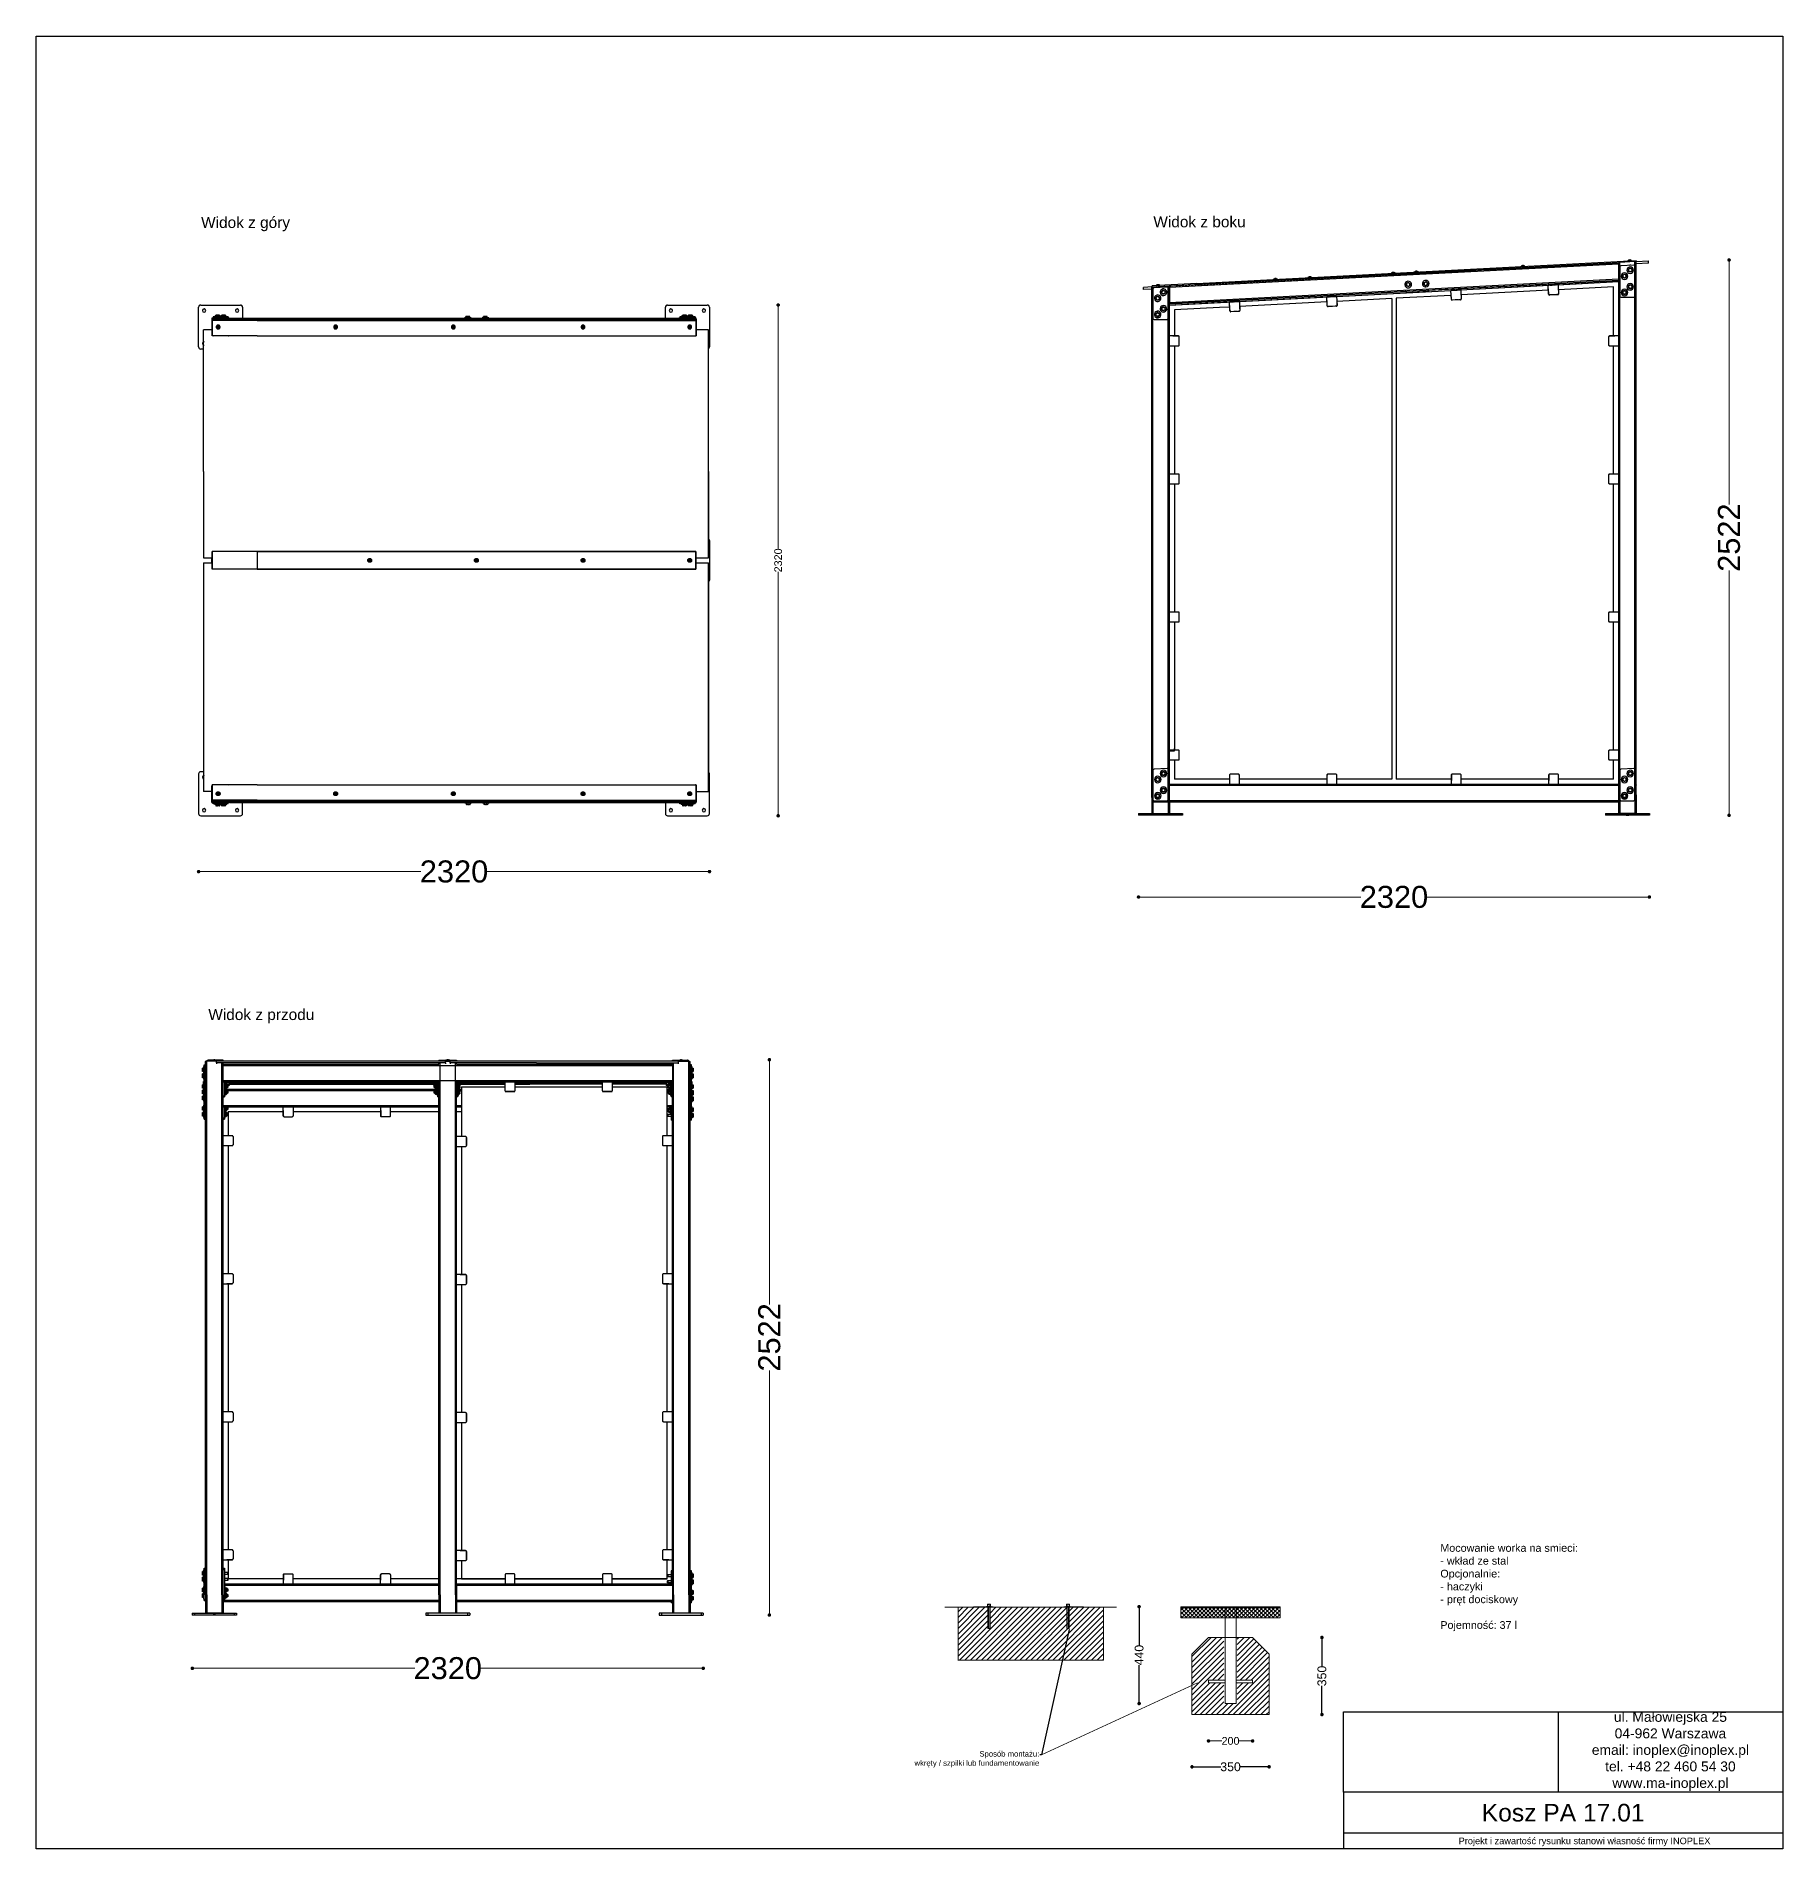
# Model space of a CAD drawing. Header units: millimetres. Extents: x 6404 to 14334, y 16216 to 24449.
import ezdxf
from ezdxf import colors
from ezdxf.entities.mleader import LeaderData, LeaderLine
from ezdxf.math import Vec2, Vec3

# ---------------------------------------------------------------- set-up
doc = ezdxf.new("R2010")
doc.units = ezdxf.units.MM
doc.header["$LTSCALE"] = 3
doc.layers.add('Default', color=7, linetype='Continuous')
doc.layers.add('Krawędzie widoczneARTUR', color=7, linetype='Continuous', lineweight=50)
doc.layers.add('stal', color=7, linetype='Continuous', lineweight=20)
doc.styles.get("Standard").update_dxf_attribs({"font": 'arial.ttf'})
doc.dimstyles.new('MATEUSZ', dxfattribs={"dimtxt": 35, "dimasz": 16, "dimexe": 0.18, "dimexo": 0.0625, "dimgap": 0.09, "dimtad": 0, "dimdec": 0, "dimdsep": 46, "dimtxsty": 'Standard', "dimblk": 'DOT', "dimcen": 0.09, "dimse1": 1, "dimse2": 1, "dimadec": 0, "dimazin": 0, "dimtfac": 1, "dimtdec": 0, "dimtofl": 0, "dimtmove": 0, "dimatfit": 3, "dimfxl": 1, "dimtolj": 1, "dimtzin": 0, "dimlwd": 9, "dimlwe": 9, "dimarcsym": 0})
doc.dimstyles.get("Standard").update_dxf_attribs({"dimtxt": 0.18, "dimasz": 0.18, "dimexe": 0.18, "dimexo": 0.0625, "dimgap": 0.09, "dimtad": 0, "dimtih": 1, "dimtoh": 1, "dimdec": 4, "dimzin": 0, "dimdsep": 46, "dimtxsty": 'Standard', "dimcen": 0.09, "dimadec": 0, "dimazin": 0, "dimtfac": 1, "dimtdec": 4, "dimtofl": 0, "dimtmove": 0, "dimatfit": 3, "dimfxl": 1, "dimtolj": 1, "dimtzin": 0, "dimarcsym": 0})
picture_1 = doc.add_image_def('image1.png', size_in_pixel=(179, 67))

msp = doc.modelspace()

# ---------------------------------------------------------------- texts
for s, width, gutter_width, heights, insert, char_height, attachment_point in [('Widok z góry', 1167.306, 1, [0], (7152.2, 23628.3), 50, 1), ('Widok z boku', 1167.306, 1, [0], (11476.2, 23631.2), 50, 1), ('Widok z przodu', 1167.306, 1, [0], (7184.9, 20030.3), 50, 1), ('Mocowanie worka na smieci:\\P- wkład ze stal\\POpcjonalnie:\\P- haczyki\\P- pręt dociskowy\\P\\PPojemność: 37 l', 1077.823, 1, [0], (12779.2, 17599.8), 35, 1), ('ul. Małowiejska 25\\P04-962 Warszawa\\Pemail: inoplex@inoplex.pl\\Ptel. +48 22 460 54 30\\Pwww.ma-inoplex.pl', 1019.877, 1, [432.7], (13824.1, 16658.1), 45, 5), ('Kosz PA 17.01', 1993.625, 1, [0], (13337, 16379.2), 80, 5), ('Projekt i zawartość rysunku stanowi własność firmy INOPLEX ', 1800.088, 12.5, [70.5], (13434, 16247), 30, 5)]:
    msp.add_mtext_dynamic_manual_height_columns(s, width=width, gutter_width=gutter_width, heights=heights, dxfattribs=dict(insert=insert, char_height=char_height, attachment_point=attachment_point))

# ---------------------------------------------------------------- blocks, each defined once
blk = doc.blocks.new('_Dot')
at = {"color": 0, "linetype": 'ByBlock', "lineweight": -2}
blk.add_line((-0.5, 0), (-1, 0), dxfattribs=at)
at = {"color": 0, "linetype": 'ByBlock', "const_width": 0.5}
blk.add_lwpolyline([(-0.25, 0, 1), (0.25, 0, 1)], format="xyb", close=True, dxfattribs=at)
blk = doc.blocks.new('*D9')
at = {"color": 0, "lineweight": -2, "transparency": 16777216}
for p, q in [((11667.6, 16588), (11782.4, 16588)), ((11985.6, 16588), (11870.8, 16588))]:
    blk.add_line(p, q, dxfattribs=at)
at = {"layer": 'Defpoints', "color": 0, "transparency": 16777216}
for p in [(11651.6, 16825.5), (12001.6, 16825.5), (12001.6, 16588)]:
    blk.add_point(p, dxfattribs=at)
at = {"color": 0, "lineweight": -2, "transparency": 16777216, "xscale": 16, "yscale": 16, "zscale": 16, "rotation": 180}
blk.add_blockref('_Dot', (11651.6, 16588), dxfattribs=at)
at = {"color": 0, "lineweight": -2, "transparency": 16777216, "xscale": 16, "yscale": 16, "zscale": 16}
blk.add_blockref('_Dot', (12001.6, 16588), dxfattribs=at)
at = {"color": 0, "lineweight": 15, "transparency": 16777216, "insert": (11826.6, 16588), "char_height": 40, "attachment_point": 5}
blk.add_mtext('\\A1;350', dxfattribs=at)
blk = doc.blocks.new('*D10')
at = {"color": 0, "lineweight": -2, "transparency": 16777216}
for p, q in [((12241.6, 17159.5), (12241.6, 17044.7)), ((12241.6, 16841.5), (12241.6, 16956.3))]:
    blk.add_line(p, q, dxfattribs=at)
at = {"layer": 'Defpoints', "color": 0, "transparency": 16777216}
for p in [(12241.6, 17175.5), (12241.6, 17175.5), (12001.6, 16825.5)]:
    blk.add_point(p, dxfattribs=at)
at = {"color": 0, "lineweight": -2, "transparency": 16777216, "xscale": 16, "yscale": 16, "zscale": 16}
for p, rotation in [((12241.6, 17175.5), 90), ((12241.6, 16825.5), 270)]:
    blk.add_blockref('_Dot', p, dxfattribs=dict(at, rotation=rotation))
at = {"color": 0, "lineweight": 15, "transparency": 16777216, "insert": (12241.6, 17000.5), "char_height": 40, "attachment_point": 5, "rotation": 90}
blk.add_mtext('\\A1;350', dxfattribs=at)
blk = doc.blocks.new('*D11')
at = {"color": 0, "lineweight": -2, "transparency": 16777216}
for p, q in [((11411.6, 17299.5), (11411.6, 17140.5)), ((11411.6, 16891.5), (11411.6, 17050.4))]:
    blk.add_line(p, q, dxfattribs=at)
at = {"layer": 'Defpoints', "color": 0, "transparency": 16777216}
for p in [(11851.6, 17315.5), (11411.6, 16875.5), (11849.1, 16875.5)]:
    blk.add_point(p, dxfattribs=at)
at = {"color": 0, "lineweight": -2, "transparency": 16777216, "xscale": 16, "yscale": 16, "zscale": 16}
for p, rotation in [((11411.6, 17315.5), 90), ((11411.6, 16875.5), 270)]:
    blk.add_blockref('_Dot', p, dxfattribs=dict(at, rotation=rotation))
at = {"color": 0, "lineweight": 15, "transparency": 16777216, "insert": (11411.6, 17095.5), "char_height": 40, "attachment_point": 5, "rotation": 90}
blk.add_mtext('\\A1;440', dxfattribs=at)
blk = doc.blocks.new('*D19')
at = {"color": 0, "lineweight": 9, "transparency": 16777216}
for p, q in [((11742.6, 16705.5), (11787.6, 16705.5)), ((11910.6, 16705.5), (11865.6, 16705.5))]:
    blk.add_line(p, q, dxfattribs=at)
at = {"layer": 'Defpoints', "color": 0, "transparency": 16777216}
for p in [(11726.6, 16969.5), (11926.6, 16969.5), (11926.6, 16705.5)]:
    blk.add_point(p, dxfattribs=at)
at = {"color": 0, "lineweight": 9, "transparency": 16777216, "xscale": 16, "yscale": 16, "zscale": 16, "rotation": 180}
blk.add_blockref('_Dot', (11726.6, 16705.5), dxfattribs=at)
at = {"color": 0, "lineweight": 9, "transparency": 16777216, "xscale": 16, "yscale": 16, "zscale": 16}
blk.add_blockref('_Dot', (11926.6, 16705.5), dxfattribs=at)
at = {"color": 0, "transparency": 16777216, "insert": (11826.6, 16705.5), "char_height": 35, "attachment_point": 5}
blk.add_mtext('\\A1;200', dxfattribs=at)
blk = doc.blocks.new('*D31')
at = {"color": 0, "lineweight": 9, "transparency": 16777216}
for p, q in [((7128.2, 17035.5), (8122.1, 17035.5)), ((9416.2, 17035.5), (8422.3, 17035.5))]:
    blk.add_line(p, q, dxfattribs=at)
at = {"layer": 'Defpoints', "color": 0, "transparency": 16777216}
for p in [(7112.2, 17277.5), (9432.2, 17277.5), (9432.2, 17035.5)]:
    blk.add_point(p, dxfattribs=at)
at = {"color": 0, "lineweight": 9, "transparency": 16777216, "xscale": 16, "yscale": 16, "zscale": 16, "rotation": 180}
blk.add_blockref('_Dot', (7112.2, 17035.5), dxfattribs=at)
at = {"color": 0, "lineweight": 9, "transparency": 16777216, "xscale": 16, "yscale": 16, "zscale": 16}
blk.add_blockref('_Dot', (9432.2, 17035.5), dxfattribs=at)
at = {"color": 0, "transparency": 16777216, "insert": (8272.2, 17035.5), "char_height": 100, "attachment_point": 5}
blk.add_mtext('\\A1;2320', dxfattribs=at)
blk = doc.blocks.new('*D32')
at = {"color": 0, "lineweight": 9, "transparency": 16777216}
for p, q in [((9732.6, 19784), (9732.6, 18688.5)), ((9732.6, 17293.5), (9732.6, 18389))]:
    blk.add_line(p, q, dxfattribs=at)
at = {"layer": 'Defpoints', "color": 0, "transparency": 16777216}
for p in [(9332.1, 19800), (9432.2, 17277.5), (9732.6, 17277.5)]:
    blk.add_point(p, dxfattribs=at)
at = {"color": 0, "lineweight": 9, "transparency": 16777216, "xscale": 16, "yscale": 16, "zscale": 16}
for p, rotation in [((9732.6, 19800), 90), ((9732.6, 17277.5), 270)]:
    blk.add_blockref('_Dot', p, dxfattribs=dict(at, rotation=rotation))
at = {"color": 0, "transparency": 16777216, "insert": (9732.6, 18538.7), "char_height": 100, "attachment_point": 5, "rotation": 90}
blk.add_mtext('\\A1;2522', dxfattribs=at)
blk = doc.blocks.new('*D33')
at = {"color": 0, "lineweight": 9, "transparency": 16777216}
for p, q in [((7156.7, 20654.5), (8150.6, 20654.5)), ((9444.6, 20654.5), (8450.8, 20654.5))]:
    blk.add_line(p, q, dxfattribs=at)
at = {"layer": 'Defpoints', "color": 0, "transparency": 16777216}
for p in [(7140.7, 20918.2), (9460.6, 20918.2), (9460.6, 20654.5)]:
    blk.add_point(p, dxfattribs=at)
at = {"color": 0, "lineweight": 9, "transparency": 16777216, "xscale": 16, "yscale": 16, "zscale": 16, "rotation": 180}
blk.add_blockref('_Dot', (7140.7, 20654.5), dxfattribs=at)
at = {"color": 0, "lineweight": 9, "transparency": 16777216, "xscale": 16, "yscale": 16, "zscale": 16}
blk.add_blockref('_Dot', (9460.6, 20654.5), dxfattribs=at)
at = {"color": 0, "transparency": 16777216, "insert": (8300.7, 20654.5), "char_height": 100, "attachment_point": 5}
blk.add_mtext('\\A1;2320', dxfattribs=at)
blk = doc.blocks.new('*D34')
at = {"color": 0, "lineweight": 9, "transparency": 16777216}
for p, q in [((9772.5, 23212.2), (9772.5, 22120.8)), ((9772.5, 20924.2), (9772.5, 22015.6))]:
    blk.add_line(p, q, dxfattribs=at)
at = {"layer": 'Defpoints', "color": 0, "transparency": 16777216}
for p in [(9450.6, 23228.2), (9772.5, 23228.2), (9450.6, 20908.2)]:
    blk.add_point(p, dxfattribs=at)
at = {"color": 0, "lineweight": 9, "transparency": 16777216, "xscale": 16, "yscale": 16, "zscale": 16}
for p, rotation in [((9772.5, 23228.2), 90), ((9772.5, 20908.2), 270)]:
    blk.add_blockref('_Dot', p, dxfattribs=dict(at, rotation=rotation))
at = {"color": 0, "transparency": 16777216, "insert": (9772.5, 22068.2), "char_height": 35, "attachment_point": 5, "rotation": 90}
blk.add_mtext('\\A1;2320', dxfattribs=at)
blk = doc.blocks.new('*D35')
at = {"color": 0, "lineweight": 9, "transparency": 16777216}
for p, q in [((11424.8, 20539), (12418.6, 20539)), ((13712.6, 20539), (12718.8, 20539))]:
    blk.add_line(p, q, dxfattribs=at)
at = {"layer": 'Defpoints', "color": 0, "transparency": 16777216}
for p in [(11408.8, 20910.3), (13728.6, 20910.3), (13728.6, 20539)]:
    blk.add_point(p, dxfattribs=at)
at = {"color": 0, "lineweight": 9, "transparency": 16777216, "xscale": 16, "yscale": 16, "zscale": 16, "rotation": 180}
blk.add_blockref('_Dot', (11408.8, 20539), dxfattribs=at)
at = {"color": 0, "lineweight": 9, "transparency": 16777216, "xscale": 16, "yscale": 16, "zscale": 16}
blk.add_blockref('_Dot', (13728.6, 20539), dxfattribs=at)
at = {"color": 0, "transparency": 16777216, "insert": (12568.7, 20539), "char_height": 100, "attachment_point": 5}
blk.add_mtext('\\A1;2320', dxfattribs=at)
blk = doc.blocks.new('*D36')
at = {"color": 0, "lineweight": 9, "transparency": 16777216}
for p, q in [((14090.4, 23416.7), (14090.4, 22321.3)), ((14090.4, 20926.3), (14090.4, 22021.8))]:
    blk.add_line(p, q, dxfattribs=at)
at = {"layer": 'Defpoints', "color": 0, "transparency": 16777216}
for p in [(13640.6, 23432.7), (14090.4, 23432.7), (13728.6, 20910.3)]:
    blk.add_point(p, dxfattribs=at)
at = {"color": 0, "lineweight": 9, "transparency": 16777216, "xscale": 16, "yscale": 16, "zscale": 16}
for p, rotation in [((14090.4, 23432.7), 90), ((14090.4, 20910.3), 270)]:
    blk.add_blockref('_Dot', p, dxfattribs=dict(at, rotation=rotation))
at = {"color": 0, "transparency": 16777216, "insert": (14090.4, 22171.5), "char_height": 100, "attachment_point": 5, "rotation": 90}
blk.add_mtext('\\A1;2522', dxfattribs=at)

# ---------------------------------------------------------------- dimensions: what is measured, and where the dimension line sits
for base, p1, p2, picture, middle in [((14090.4, 23432.7), (13728.6, 20910.3), (13640.6, 23432.7), '*D36', (14090.4, 22171.5)), ((9732.5521, 17277.5118), (9332.0958, 19799.97), (9432.2266, 17277.5118), '*D32', (9732.5521, 18538.7409))]:
    dim = msp.add_linear_dim(base=base, p1=p1, p2=p2, angle=90, dimstyle='MATEUSZ', override={"dimtxt": 100})
    dim.commit()
    dim.dimension.update_dxf_attribs({"geometry": picture, "text_midpoint": middle})
dim = msp.add_linear_dim(base=(9772.5, 23228.2), p1=(9450.6, 20908.2), p2=(9450.6, 23228.2), angle=90, dimstyle='MATEUSZ')
dim.commit()
dim.dimension.update_dxf_attribs({"geometry": '*D34', "text_midpoint": (9772.5, 22068.2)})
for base, p1, p2, picture, middle in [((9460.6, 20654.5), (7140.7, 20918.2), (9460.6, 20918.2), '*D33', (8300.7, 20654.5)), ((13728.6, 20539), (11408.8, 20910.3), (13728.6, 20910.3), '*D35', (12568.7, 20539)), ((9432.2, 17035.5), (7112.2, 17277.5), (9432.2, 17277.5), '*D31', (8272.2, 17035.5))]:
    dim = msp.add_linear_dim(base=base, p1=p1, p2=p2, dimstyle='MATEUSZ', override={"dimtxt": 100})
    dim.commit()
    dim.dimension.update_dxf_attribs({"geometry": picture, "text_midpoint": middle})
at = {"lineweight": 15}
for base, p1, p2, picture, middle in [((11411.6, 16875.5), (11851.6, 17315.5), (11849.1, 16875.5), '*D11', (11411.6, 17095.5)), ((12241.6, 17175.5), (12001.6, 16825.5), (12241.6, 17175.5), '*D10', (12241.6, 17000.5))]:
    dim = msp.add_linear_dim(base=base, p1=p1, p2=p2, angle=90, dimstyle='Standard', override={"dimtxt": 40, "dimasz": 16, "dimtih": 0, "dimtoh": 0, "dimdec": 0, "dimblk": 'Dot', "dimse1": 1, "dimse2": 1, "dimtdec": 0}, dxfattribs=at)
    dim.commit()
    dim.dimension.update_dxf_attribs({"geometry": picture, "text_midpoint": middle})
dim = msp.add_linear_dim(base=(11926.6, 16705.5), p1=(11726.6, 16969.5), p2=(11926.6, 16969.5), dimstyle='MATEUSZ')
dim.commit()
dim.dimension.update_dxf_attribs({"geometry": '*D19', "text_midpoint": (11826.6, 16705.5)})
dim = msp.add_linear_dim(base=(12001.6, 16588), p1=(11651.6, 16825.5), p2=(12001.6, 16825.5), dimstyle='Standard', override={"dimtxt": 40, "dimasz": 16, "dimtih": 0, "dimtoh": 0, "dimdec": 0, "dimblk": 'Dot', "dimse1": 1, "dimse2": 1, "dimtdec": 0}, dxfattribs=at)
dim.commit()
dim.dimension.update_dxf_attribs({"geometry": '*D9', "text_midpoint": (11826.6, 16588)})

# ---------------------------------------------------------------- hatches: boundary and pattern name
at = {"lineweight": 9}
h = msp.add_hatch(dxfattribs=at)
h.set_pattern_fill('JIS_WOOD', color=256, scale=25)
h.set_pattern_definition([(45, (8147.26, 15349.47), (-12.5, 12.5), [])])
h.paths.add_polyline_path([(11103.8, 17312.5), (11089.1, 17312.5), (10749.1, 17312.5), (10734.4, 17312.5), (10734.4, 17216.4), (10724.1, 17216.4), (10724.1, 17312.5), (10669.1, 17312.5), (10589.1, 17312.5), (10589.1, 17072.5), (11249.1, 17072.5), (11249.1, 17312.5), (11169.1, 17312.5), (11114.1, 17312.5), (11114.1, 17312.5), (11103.8, 17312.4)])
h = msp.add_hatch(dxfattribs=at)
h.set_pattern_fill('ANSI37', color=256, scale=4)
h.set_pattern_definition([(45, (9712.482, 15158.489), (-8.980256, 8.980256), []), (135, (9712.482, 15158.489), (-8.980256, -8.980256), [])])
h.paths.add_polyline_path([(11801.6, 17310.5), (11601.6, 17310.5), (11601.6, 17265.5), (11801.6, 17265.5)])
h.paths.add_polyline_path([(11851.6, 17310.5), (11801.6, 17310.5), (11801.6, 17265.5), (11851.6, 17265.5)])
h.paths.add_polyline_path([(12051.6, 17310.5), (11851.6, 17310.5), (11851.6, 17265.5), (12051.6, 17265.5)])
h = msp.add_hatch(dxfattribs=at)
h.set_pattern_fill('JIS_WOOD', color=256, scale=25)
h.set_pattern_definition([(45, (-5192.43, 4744.464), (-12.5, 12.5), [])])
h.paths.add_polyline_path([(11796.6, 17175.5), (11726.6, 17175.5), (11651.6, 17100.5), (11651.6, 16825.5), (11851.6, 16825.5), (12001.6, 16825.5), (12001.6, 17100.5), (11926.6, 17175.5), (11856.6, 17175.5), (11856.6, 16981.5), (11926.6, 16981.5), (11926.6, 16969.5), (11856.6, 16969.5), (11856.6, 16875.5), (11796.6, 16875.5), (11796.6, 16969.5), (11726.6, 16969.5), (11726.6, 16981.5), (11796.6, 16981.5)])

# ---------------------------------------------------------------- linework, layer by layer
for p, q in [((10669.1, 17312.5), (10529.1, 17312.5)), ((10669.1, 17312.5), (10589.1, 17312.5)), ((10589.1, 17312.5), (10589.1, 17072.5)), ((10709.1, 17315.5), (10659.1, 17315.5)), ((10659.1, 17315.5), (10659.1, 17312.5)), ((10669.1, 17315.5), (10709.1, 17315.5)), ((10669.1, 17315.5), (10749.1, 17315.5)), ((10749.1, 17312.5), (10669.1, 17312.5)), ((10749.1, 17315.5), (10749.1, 17312.5)), ((10749.1, 17315.5), (10749.1, 17312.5)), ((10749.1, 17312.5), (11089.1, 17312.5)), ((11109.1, 17315.5), (11069.1, 17315.5)), ((11069.1, 17315.5), (11069.1, 17312.5)), ((11159.1, 17315.5), (11079.1, 17315.5)), ((11079.1, 17312.5), (11159.1, 17312.5)), ((11149.1, 17315.5), (11099.1, 17315.5)), ((11119.1, 17315.5), (11159.1, 17315.5)), ((11159.1, 17312.5), (11159.1, 17315.5)), ((11159.1, 17312.5), (11309.1, 17312.5)), ((11169.1, 17312.5), (11249.1, 17312.5)), ((11249.1, 17312.5), (11249.1, 17072.5)), ((11801.6, 17315.5), (11601.6, 17315.5)), ((11601.6, 17315.5), (11601.6, 17265.5)), ((11601.6, 17315.5), (11601.6, 17310.5)), ((11601.6, 17310.5), (12051.6, 17310.5)), ((11856.6, 17315.5), (11796.6, 17315.5)), ((11851.6, 17315.5), (11801.6, 17315.5)), ((11801.6, 17315.5), (11851.6, 17315.5)), ((11801.6, 17315.5), (11801.6, 16875.5)), ((11851.6, 17315.5), (12051.6, 17315.5)), ((11851.6, 17315.5), (11851.6, 16875.5)), ((12051.6, 17315.5), (12051.6, 17265.5)), ((11601.6, 17265.5), (12051.6, 17265.5)), ((11651.6, 17100.5), (11726.6, 17175.5)), ((11926.6, 17175.5), (11726.6, 17175.5)), ((12001.6, 17100.5), (11926.6, 17175.5)), ((10588, 17072.5), (11249.1, 17072.5)), ((11651.6, 17100.5), (11651.6, 16825.5)), ((12001.6, 16825.5), (12001.6, 17100.5)), ((11651.6, 16825.5), (11851.6, 16825.5)), ((11851.6, 16825.5), (12001.6, 16825.5))]:
    msp.add_line(p, q, dxfattribs=at)
at = {"lineweight": 15}
msp.add_line((10968.2, 16643.2), (11676.6, 16969.5), dxfattribs=at)
for p, q in [((12340.1, 16473), (12340.1, 16837.6)), ((12533.9, 16837.6), (14334, 16837.6)), ((14334, 16837.6), (14334, 16473)), ((12340.1, 16473), (12340.1, 16215.9)), ((14334, 16473), (12533.9, 16473)), ((14333.8, 16286.4), (12340.1, 16286.4))]:
    msp.add_line(p, q)
msp.add_lwpolyline([(6403.7, 24449), (14334, 24449), (14334, 16215.9), (6403.7, 16215.9)], close=True)
at = {"layer": 'Default'}
for p, q in [((11548.8, 23314.9), (13588.6, 23421.4)), ((11548.8, 23309.4), (13588.6, 23415.8)), ((11674.1, 23325.8), (13668.3, 23430.3)), ((12849.6, 23381.5), (12862.7, 23382.2)), ((12863.5, 23382.2), (12876.6, 23382.9)), ((12877.4, 23383), (12890.5, 23383.6)), ((12891.3, 23383.7), (12904.4, 23384.4)), ((12905.2, 23384.4), (12918.3, 23385.1)), ((12919.1, 23385.1), (12988.6, 23388.8)), ((12988.6, 23388.8), (13002.5, 23389.5)), ((13002.5, 23389.5), (13590.6, 23420.3)), ((13145.8, 23402.9), (13145.7, 23404.1)), ((13163.2, 23405), (13163.3, 23403.8)), ((13588.6, 23421.4), (13588.6, 21002.7)), ((13588.6, 23415.8), (13588.6, 23346.7)), ((13663.1, 23425.3), (13594.1, 23421.6)), ((13594.1, 21002.7), (13594.1, 23421.6)), ((13594.1, 23401.1), (13594.1, 23268.5)), ((13657.8, 23409.2), (13598.8, 23406.1)), ((13630.1, 23428.3), (13630.1, 23429.5)), ((13632.4, 23386.8), (13633.6, 23386.8)), ((13647.5, 23430.4), (13647.6, 23429.2)), ((13663.1, 21002.7), (13663.1, 23425.3)), ((13663.1, 23268.5), (13663.1, 23404.2)), ((13668.1, 23425.3), (13724, 23428.2)), ((13668.6, 21002.7), (13668.6, 23425.5)), ((13724.5, 23418.2), (13668.6, 23415.3)), ((13724.5, 23418.2), (13724, 23428.2)), ((11471.4, 23310.2), (11431.3, 23308.1)), ((11431.8, 23298.1), (11431.3, 23308.1)), ((11468.8, 23300), (11431.8, 23298.1)), ((11468.8, 20990.7), (11468.8, 23309.1)), ((11674.1, 23325.8), (11470.5, 23315.1)), ((11548.8, 23313.3), (11470.8, 23309.2)), ((11548.8, 23313.3), (11470.8, 23309.2)), ((11543.3, 23313), (11474.3, 23309.4)), ((11474.3, 20990.7), (11474.3, 23309.4)), ((11474.3, 23300.8), (11474.3, 23168.1)), ((11538, 23308.9), (11479, 23305.8)), ((11488.8, 23316.1), (11488.7, 23317.3)), ((11506.2, 23318.2), (11506.2, 23317)), ((11543.3, 20990.7), (11543.3, 23313)), ((11543.3, 23168.1), (11543.3, 23303.9)), ((11548.8, 23240.3), (13588.6, 23346.7)), ((11548.8, 23234.8), (13588.6, 23341.2)), ((11557.7, 23313.8), (11548.8, 23313.3)), ((11548.8, 21046.5), (11548.8, 23313.3)), ((11548.8, 23309.4), (11548.8, 23240.3)), ((11572.3, 23314.6), (11564.3, 23314.1)), ((11586.2, 23315.3), (11578.2, 23314.9)), ((11600.1, 23316), (11592.1, 23315.6)), ((11614, 23316.7), (11606.7, 23316.4)), ((11627.9, 23317.5), (11620.6, 23317.1)), ((11641.8, 23318.2), (11634.5, 23317.8)), ((11656.5, 23319), (11648.4, 23318.5)), ((11670.4, 23319.7), (11662.3, 23319.3)), ((11677, 23320), (11685, 23320.5)), ((11690.9, 23320.8), (11698.9, 23321.2)), ((11704.8, 23321.5), (11712.8, 23321.9)), ((11718.7, 23322.2), (11726.7, 23322.7)), ((11732.6, 23323), (11741.3, 23323.4)), ((11746.5, 23323.7), (11755.2, 23324.1)), ((11760.4, 23324.4), (11769.1, 23324.9)), ((11774.3, 23325.1), (11783, 23325.6)), ((11788.2, 23325.9), (11796.9, 23326.3)), ((11802.1, 23326.6), (11810.8, 23327.1)), ((11816.7, 23327.4), (11825.4, 23327.8)), ((11830.6, 23328.1), (11839.3, 23328.6)), ((11844.5, 23328.8), (11853.2, 23329.3)), ((11858.4, 23329.6), (11867.1, 23330)), ((11872.3, 23330.3), (11881, 23330.7)), ((11886.2, 23331), (11894.9, 23331.5)), ((11900.1, 23331.7), (11909.6, 23332.2)), ((11914, 23332.5), (11923.5, 23333)), ((11927.9, 23333.2), (11937.4, 23333.7)), ((11941.8, 23333.9), (11951.3, 23334.4)), ((11955.7, 23334.7), (11965.2, 23335.1)), ((11969.6, 23335.4), (11979.1, 23335.9)), ((11983.5, 23336.1), (11993.7, 23336.6)), ((11998.1, 23336.9), (12007.6, 23337.4)), ((12012, 23337.6), (12021.5, 23338.1)), ((12022.3, 23344), (12022.2, 23345.2)), ((12025.9, 23338.3), (12035.4, 23338.8)), ((12039.7, 23346.2), (12039.8, 23345)), ((12039.8, 23339.1), (12049.3, 23339.6)), ((12053.7, 23339.8), (12063.2, 23340.3)), ((12067.6, 23340.5), (12077.8, 23341.1)), ((12081.5, 23341.2), (12091.7, 23341.8)), ((12095.4, 23342), (12105.6, 23342.5)), ((12109.3, 23342.7), (12119.5, 23343.2)), ((12123.2, 23343.4), (12133.4, 23344)), ((12137.1, 23344.2), (12147.3, 23344.7)), ((12151, 23344.9), (12161.2, 23345.4)), ((12165.6, 23345.7), (12175.8, 23346.2)), ((12177.1, 23352.2), (12177.1, 23353.4)), ((12179.5, 23346.4), (12189.7, 23346.9)), ((12193.4, 23347.1), (12203.6, 23347.6)), ((12194.5, 23354.3), (12194.6, 23353.1)), ((12207.3, 23347.8), (12217.5, 23348.4)), ((12221.2, 23348.6), (12231.4, 23349.1)), ((12235.1, 23349.3), (12245.3, 23349.8)), ((12249, 23350), (12260, 23350.6)), ((12262.9, 23350.8), (12273.9, 23351.3)), ((12276.8, 23351.5), (12287.8, 23352.1)), ((12290.7, 23352.2), (12301.7, 23352.8)), ((12304.6, 23352.9), (12315.6, 23353.5)), ((12318.5, 23353.7), (12329.5, 23354.2)), ((12333.1, 23354.4), (12344.1, 23355)), ((12347, 23355.2), (12358, 23355.7)), ((12360.9, 23355.9), (12371.9, 23356.5)), ((12374.8, 23356.6), (12385.8, 23357.2)), ((12388.7, 23357.3), (12399.7, 23357.9)), ((12402.6, 23358.1), (12413.6, 23358.7)), ((12416.5, 23358.8), (12428.2, 23359.4)), ((12430.4, 23359.5), (12442.1, 23360.1)), ((12444.3, 23360.3), (12456, 23360.9)), ((12458.2, 23361), (12469.9, 23361.6)), ((12472.1, 23361.7), (12483.8, 23362.3)), ((12486, 23362.4), (12497.7, 23363.1)), ((12499.9, 23363.2), (12512.3, 23363.8)), ((12514.6, 23363.9), (12526.2, 23364.6)), ((12528.5, 23364.7), (12540.1, 23365.3)), ((12542.4, 23365.4), (12554, 23366)), ((12556.3, 23366.1), (12567.9, 23366.7)), ((12556.8, 23372.1), (12556.7, 23373.3)), ((12570.2, 23366.9), (12581.8, 23367.5)), ((12574.2, 23374.2), (12574.3, 23373)), ((12584.1, 23367.6), (12596.5, 23368.2)), ((12598, 23368.3), (12610.4, 23369)), ((12611.9, 23369), (12624.3, 23369.7)), ((12625.8, 23369.8), (12638.2, 23370.4)), ((12639.7, 23370.5), (12652.1, 23371.1)), ((12642, 23318.5), (12640.8, 23318.8)), ((12653.6, 23371.2), (12666, 23371.9)), ((12661.5, 23377.5), (12661.4, 23378.7)), ((12667.5, 23372), (12680.6, 23372.6)), ((12678.9, 23379.7), (12678.9, 23378.5)), ((12682.1, 23372.7), (12694.5, 23373.4)), ((12696, 23373.5), (12708.4, 23374.1)), ((12709.9, 23374.2), (12722.3, 23374.8)), ((12720.2, 23319.4), (12719.2, 23320.1)), ((12723.8, 23374.9), (12736.2, 23375.6)), ((12727.4, 23295.1), (13588.6, 23340.1)), ((12737.7, 23375.6), (12750.1, 23376.3)), ((12751.6, 23376.4), (12764.7, 23377.1)), ((12765.5, 23377.1), (12778.6, 23377.8)), ((12779.4, 23377.8), (12792.5, 23378.5)), ((12793.3, 23378.5), (12806.4, 23379.2)), ((12807.2, 23379.3), (12820.3, 23380)), ((12821.1, 23380), (12834.2, 23380.7)), ((12835, 23380.7), (12848.8, 23381.5)), ((12871.5, 23297.1), (13274.6, 23318.2)), ((12871.5, 23296.9), (13270.2, 23317.7)), ((13313.9, 23320.3), (13269, 23317.9)), ((13271.1, 23277), (13269, 23317.9)), ((13270.6, 23297.7), (13270.4, 23301.5)), ((13277.5, 23318.3), (13288.5, 23318.9)), ((13292.1, 23319.1), (13302.4, 23319.6)), ((13306, 23319.8), (13588.6, 23334.6)), ((13313.4, 23319.9), (13588.6, 23334.3)), ((13313.9, 23320.3), (13316.1, 23279.3)), ((13314.5, 23299.9), (13315.1, 23288.2)), ((13565.6, 23310.4), (13315.1, 23297.3)), ((13565.6, 23087.5), (13565.6, 23310.4)), ((13607.3, 23355.5), (13608.4, 23356)), ((13632.4, 23311.2), (13633.6, 23311.2)), ((7140.7, 23038.2), (7140.7, 23218.2)), ((7150.7, 23228.2), (7330.7, 23228.2)), ((7340.7, 23218.2), (7340.7, 23168.2)), ((9260.6, 23168.2), (9260.6, 23218.2)), ((9270.6, 23228.2), (9450.6, 23228.2)), ((9460.6, 23218.2), (9460.6, 23038.2)), ((11504.8, 23257), (11503.6, 23257.3)), ((11512.5, 23286.5), (11513.8, 23286.5)), ((11548.8, 23228.1), (12827.2, 23294.8)), ((11548.8, 23233.6), (12622.1, 23289.6)), ((11548.8, 23227.9), (11822.5, 23242.1)), ((11822.8, 23219.1), (11776.3, 23216.7)), ((11866.6, 23244.4), (11821.6, 23242.1)), ((11823.8, 23201.1), (11821.6, 23242.1)), ((11823.6, 23213.6), (11823, 23225.6)), ((11831.3, 23242.6), (11836.4, 23242.9)), ((11845.2, 23243.3), (11850.3, 23243.6)), ((11859.1, 23244), (11864.2, 23244.3)), ((11866.6, 23244.4), (12263.5, 23265.1)), ((11866.6, 23244.4), (11868.7, 23203.5)), ((11866.9, 23227.9), (11867.5, 23218)), ((12264.7, 23242.3), (11867.8, 23221.5)), ((12308.4, 23267.6), (12263.4, 23265.2)), ((12265.6, 23224.3), (12263.4, 23265.2)), ((12265.5, 23236.3), (12264.8, 23248.8)), ((12266.1, 23224.3), (12265.5, 23234.8)), ((12265.8, 23265.3), (12269.5, 23265.5)), ((12306.7, 23222.4), (12269.8, 23220.5)), ((12274.6, 23221.3), (12269.8, 23221)), ((12288.5, 23222), (12276.1, 23221.3)), ((12279.7, 23266), (12283.4, 23266.2)), ((12302.4, 23222.7), (12290, 23222.1)), ((12294.4, 23266.8), (12297.3, 23266.9)), ((12306.7, 23222.9), (12303.9, 23222.8)), ((12308.4, 23267.5), (12827.2, 23294.6)), ((12308.4, 23267.6), (12310.5, 23226.6)), ((12308.7, 23251.1), (12309.3, 23240.7)), ((12309.4, 23239.2), (12310, 23226.6)), ((12558.7, 23257.7), (12309.6, 23244.6)), ((12558.7, 23257.7), (12558.7, 21075)), ((12828.4, 23271.8), (12578.7, 23258.7)), ((12578.7, 23258.7), (12578.7, 21075)), ((12628, 23285.7), (12721.8, 23290.6)), ((12872.1, 23297.1), (12827.2, 23294.8)), ((12829.3, 23253.8), (12827.2, 23294.8)), ((12828.7, 23275), (12828.5, 23278.3)), ((12829.4, 23261.1), (12828.8, 23272.8)), ((12829.1, 23294.9), (12841.5, 23295.6)), ((12829.8, 23253.9), (12829.6, 23258.9)), ((12870.5, 23252), (12833.5, 23250.1)), ((12846.6, 23251.2), (12833.5, 23250.5)), ((12843, 23295.6), (12855.4, 23296.3)), ((12860.5, 23252), (12848.1, 23251.3)), ((12856.9, 23296.4), (12869.3, 23297)), ((12870.4, 23252.5), (12862.8, 23252.1)), ((12872.1, 23297.1), (12874.3, 23256.2)), ((12872.7, 23277.2), (12873.3, 23265.5)), ((13270.2, 23295), (12873.3, 23274.2)), ((12873.4, 23263.3), (12873.8, 23256.2)), ((13271.3, 23283.8), (13270.7, 23295.5)), ((13271.6, 23277), (13271.4, 23281.6)), ((13312.3, 23275.1), (13275.3, 23273.2)), ((13279.7, 23273.9), (13275.3, 23273.7)), ((13293.6, 23274.7), (13281.2, 23274)), ((13307.5, 23275.4), (13295.1, 23274.7)), ((13312.3, 23275.6), (13309, 23275.5)), ((13315.2, 23286), (13315.6, 23279.3)), ((13599.1, 23263.5), (13658.1, 23263.5)), ((13606.4, 23285.2), (13607.6, 23285.2)), ((7200.6, 23165.9), (7200.6, 23116.1)), ((7200.7, 23162.7), (7200.7, 23093.7)), ((7202.5, 23088.2), (7202.5, 23157.3)), ((7406, 23157.3), (7202.5, 23157.3)), ((7202.6, 23157.3), (7202.6, 23088.2)), ((7406.4, 23163.2), (7202.8, 23163.2)), ((7206.6, 23168.4), (7203.1, 23168.4)), ((7206.2, 23174.2), (7206.2, 23168.2)), ((7275.2, 23168.2), (7206.2, 23168.2)), ((7206.2, 23163.2), (7275.2, 23163.2)), ((7270, 23174.2), (7211, 23174.2)), ((7211, 23174.2), (7211, 23168.2)), ((7212.7, 23174.2), (7212.7, 23176.2)), ((7218.5, 23181.9), (7219.7, 23182.6)), ((7218.5, 23176.2), (7218.5, 23181.9)), ((7219.4, 23176.2), (7219.4, 23181.9)), ((7220.1, 23176.2), (7220.1, 23181.9)), ((7228.5, 23176.2), (7228.5, 23181.9)), ((7236.1, 23176.2), (7236.1, 23181.9)), ((7237, 23176.2), (7237, 23181.9)), ((7238.7, 23174.2), (7238.7, 23176.2)), ((7244.5, 23181.9), (7245.7, 23182.6)), ((7244.5, 23176.2), (7244.5, 23181.9)), ((7249.1, 23176.2), (7249.1, 23181.9)), ((7258.4, 23176.2), (7258.4, 23181.9)), ((7263, 23176.2), (7263, 23181.9)), ((7268.7, 23176.2), (7268.7, 23174.2)), ((7270, 23174.2), (7270, 23168.2)), ((7278.4, 23168.4), (7274.4, 23168.4)), ((7275.2, 23174.2), (7275.2, 23168.2)), ((7280.7, 23168.2), (9320.6, 23168.2)), ((7280.7, 23162.7), (9320.6, 23162.7)), ((7406, 23157.3), (9400.3, 23157.3)), ((7406.4, 23163.2), (9400.6, 23163.2)), ((8348.1, 23168.2), (8348.1, 23170.2)), ((8354.5, 23170.2), (8354.5, 23175.9)), ((8355, 23176.6), (8355.1, 23176.6)), ((8361.6, 23175.9), (8361.8, 23176.6)), ((8361.6, 23170.2), (8361.6, 23175.9)), ((8370.3, 23170.2), (8370.3, 23175.9)), ((8371.1, 23176.6), (8371.2, 23176.6)), ((8371.8, 23170.2), (8371.8, 23175.9)), ((8378.1, 23170.2), (8378.1, 23168.2)), ((8428, 23168.2), (8428, 23170.2)), ((8434.8, 23170.2), (8434.8, 23175.9)), ((8435.3, 23170.2), (8435.3, 23175.9)), ((8443.5, 23175.9), (8443.4, 23176.6)), ((8443.5, 23170.2), (8443.5, 23175.9)), ((8451.3, 23170.2), (8451.3, 23175.9)), ((8458, 23170.2), (8458, 23168.2)), ((8886.5, 23137), (8886.5, 23137)), ((9326.3, 23168.4), (9322.9, 23168.4)), ((9326.1, 23174.2), (9326.1, 23168.2)), ((9395.1, 23168.2), (9326.1, 23168.2)), ((9326.1, 23163.2), (9395.1, 23163.2)), ((9330.8, 23174.2), (9330.8, 23168.2)), ((9389.8, 23174.2), (9330.8, 23174.2)), ((9332.6, 23174.2), (9332.6, 23176.2)), ((9338.4, 23181.9), (9339.6, 23182.6)), ((9338.4, 23176.2), (9338.4, 23181.9)), ((9339.3, 23176.2), (9339.3, 23181.9)), ((9340, 23176.2), (9340, 23181.9)), ((9348.3, 23176.2), (9348.3, 23181.9)), ((9355.6, 23182.6), (9356.8, 23181.9)), ((9355.9, 23176.2), (9355.9, 23181.9)), ((9356.8, 23176.2), (9356.8, 23181.9)), ((9358.6, 23174.2), (9358.6, 23176.2)), ((9364.4, 23181.9), (9365.6, 23182.6)), ((9364.4, 23176.2), (9364.4, 23181.9)), ((9369, 23176.2), (9369, 23181.9)), ((9378.2, 23176.2), (9378.2, 23181.9)), ((9381.6, 23182.6), (9382.8, 23181.9)), ((9382.8, 23176.2), (9382.8, 23181.9)), ((9388.6, 23176.2), (9388.6, 23174.2)), ((9389.8, 23174.2), (9389.8, 23168.2)), ((9398.2, 23168.4), (9394, 23168.4)), ((9395.1, 23174.2), (9395.1, 23168.2)), ((9400.3, 23088.2), (9400.3, 23157.3)), ((9400.4, 23157.3), (9400.4, 23088.2)), ((9400.6, 23093.7), (9400.6, 23162.7)), ((9400.7, 23116), (9400.7, 23165.9)), ((11479.3, 23163.1), (11538.3, 23163.1)), ((11486.5, 23184.9), (11487.8, 23184.9)), ((11512.5, 23210.9), (11513.8, 23210.9)), ((11776.3, 23216.7), (11571.8, 23206)), ((11571.8, 23206), (11571.8, 23087.5)), ((11824.3, 23201.2), (11823.7, 23212.1)), ((11864.9, 23199.3), (11828, 23197.4)), ((11841.5, 23198.6), (11828, 23197.9)), ((11855.4, 23199.3), (11843.8, 23198.7)), ((11864.9, 23199.8), (11857.7, 23199.4)), ((11867.5, 23216.5), (11868.2, 23203.5)), ((7202.5, 23116.1), (7163.3, 23116.1)), ((7163.3, 22471.2), (7163.3, 23116.1)), ((7406, 23088.2), (7202.5, 23088.2)), ((7406.2, 23088.2), (7202.6, 23088.2)), ((7227, 23129.8), (7226.9, 23126.9)), ((7406, 23088.2), (9400.3, 23088.2)), ((7406.2, 23088.2), (9400.4, 23088.2)), ((7760.5, 23129.8), (7760.4, 23126.9)), ((7760.4, 23126.9), (7762.8, 23125.3)), ((8295.1, 23129.8), (8294.9, 23129.8)), ((8294.9, 23126.9), (8297.3, 23125.3)), ((8297.6, 23131.1), (8295.1, 23129.8)), ((8886.6, 23131.1), (8886.5, 23131.1)), ((8886.5, 23119.5), (8886.5, 23119.5)), ((8889, 23129.5), (8886.6, 23131.1)), ((8888.9, 23126.6), (8889, 23129.5)), ((9368.4, 23129.8), (9368.2, 23126.9)), ((9368.2, 23126.9), (9370.6, 23125.3)), ((9456, 23116.1), (9400.3, 23116.1)), ((9400.4, 23088.2), (9400.3, 23088.2)), ((9456, 22079.5), (9456, 23116.1)), ((9456.5, 22471.2), (9456.5, 23116.1)), ((11589.8, 23087.5), (11548.8, 23087.5)), ((11589.8, 23087), (11565.3, 23087)), ((11593.8, 23046.5), (11593.8, 23083.5)), ((13543.6, 23083.5), (13543.6, 23046.5)), ((13588.6, 23087.5), (13547.6, 23087.5)), ((13572.1, 23087), (13547.6, 23087)), ((7163.3, 23028.2), (7150.7, 23028.2)), ((11548.8, 23042.5), (11589.8, 23042.5)), ((11565.3, 23043), (11589.8, 23043)), ((11571.8, 23042.5), (11571.8, 22460.5)), ((13547.6, 23043), (13572.1, 23043)), ((13547.6, 23042.5), (13588.6, 23042.5)), ((13565.6, 22460.5), (13565.6, 23042.5)), ((7163.3, 22471.2), (7163.3, 22079.5)), ((9456.5, 22471.2), (9456.5, 22079.5)), ((11589.8, 22460.5), (11548.8, 22460.5)), ((11548.8, 22415.5), (11589.8, 22415.5)), ((11589.8, 22460), (11565.3, 22460)), ((11571.8, 22415.5), (11571.8, 21833.5)), ((11593.8, 22419.5), (11593.8, 22456.5)), ((13543.6, 22456.5), (13543.6, 22419.5)), ((13588.6, 22460.5), (13547.6, 22460.5)), ((13572.1, 22460), (13547.6, 22460)), ((13547.6, 22415.5), (13588.6, 22415.5)), ((13565.6, 21833.5), (13565.6, 22415.5)), ((9460.6, 22158.2), (9460.6, 21978.2)), ((7163.3, 22079.5), (7202.5, 22079.5)), ((7200.7, 22056.6), (7200.7, 22080.6)), ((7200.7, 22056.6), (7200.7, 22080.6)), ((7406, 22108.2), (7202.5, 22108.2)), ((7202.5, 22108.2), (7202.5, 22028.2)), ((7202.6, 22028.2), (7202.6, 22108.2)), ((7406.2, 22108.2), (7202.6, 22108.2)), ((7406, 22108.2), (7406, 22028.2)), ((9398.3, 22108.2), (7406, 22108.2)), ((7406.2, 22108.2), (9398.4, 22108.2)), ((7915.2, 22069.5), (7917.6, 22071.1)), ((7915.4, 22066.7), (7915.2, 22066.7)), ((8399.6, 22069.5), (8399.4, 22069.5)), ((8402.3, 22065.4), (8399.7, 22066.7)), ((8883.9, 22069.5), (8886.3, 22071.1)), ((8886.5, 22077), (8886.5, 22077)), ((8888.9, 22069.8), (8889, 22066.9)), ((9368.4, 22066.7), (9368.2, 22069.5)), ((9373.4, 22066.9), (9370.9, 22065.4)), ((9398.3, 22028.2), (9398.3, 22108.2)), ((9398.3, 22079.5), (9456, 22079.5)), ((9398.4, 22108.2), (9398.4, 22028.2)), ((9400.6, 22033.7), (9400.6, 22102.7)), ((9400.6, 22056.6), (9400.6, 22080.6)), ((9400.7, 22056.6), (9400.7, 22080.6)), ((9456.5, 22079.5), (9456, 22079.5)), ((7163.3, 22057.2), (7202.5, 22057.2)), ((7163.3, 22057.2), (7163.3, 21018.2)), ((7406, 22028.2), (7202.5, 22028.2)), ((7406.2, 22028.2), (7202.6, 22028.2)), ((7406, 22028.2), (9398.3, 22028.2)), ((9398.4, 22028.2), (7406.2, 22028.2)), ((8886.5, 22059.5), (8886.5, 22059.5)), ((9398.3, 22057.2), (9456, 22057.2)), ((9456, 21018.2), (9456, 22057.2)), ((9456.5, 22057.2), (9456, 22057.2)), ((9456.5, 22057.2), (9456.5, 21018.2)), ((11589.8, 21833.5), (11548.8, 21833.5)), ((11593.8, 21792.5), (11593.8, 21829.5)), ((13543.6, 21829.5), (13543.6, 21792.5)), ((13588.6, 21833.5), (13547.6, 21833.5)), ((11548.8, 21788.5), (11589.8, 21788.5)), ((11571.8, 21788.5), (11571.8, 21206.5)), ((13547.6, 21788.5), (13588.6, 21788.5)), ((13565.6, 21206.5), (13565.6, 21788.5)), ((11589.8, 21206.5), (11548.8, 21206.5)), ((11548.8, 21161.5), (11589.8, 21161.5)), ((11571.8, 21161.5), (11571.8, 21075)), ((11593.8, 21165.5), (11593.8, 21202.5)), ((13543.6, 21202.5), (13543.6, 21165.5)), ((13588.6, 21206.5), (13547.6, 21206.5)), ((13547.6, 21161.5), (13588.6, 21161.5)), ((13565.6, 21075), (13565.6, 21161.5)), ((7140.7, 21098.2), (7140.7, 20918.2)), ((7163.3, 21108.2), (7150.7, 21108.2)), ((9460.6, 20918.2), (9460.6, 21098.2)), ((11474.5, 21114.4), (11474.5, 20981.7)), ((11538.2, 21122.5), (11479.2, 21119.4)), ((11512.8, 21100.1), (11514, 21100.1)), ((11543.5, 20981.7), (11543.5, 21117.5)), ((11821.8, 21093), (11821.8, 21052)), ((11862.8, 21097), (11825.8, 21097)), ((11862.8, 21096.5), (11825.8, 21096.5)), ((11866.8, 21052), (11866.8, 21093)), ((12264.2, 21093), (12264.2, 21052)), ((12305.2, 21097), (12268.2, 21097)), ((12305.2, 21096.5), (12268.2, 21096.5)), ((12309.2, 21052), (12309.2, 21093)), ((12828.7, 21093), (12828.7, 21052)), ((12829.2, 21093), (12829.2, 21068.5)), ((12869.7, 21097), (12832.7, 21097)), ((12869.7, 21096.5), (12832.7, 21096.5)), ((12873.2, 21068.5), (12873.2, 21093)), ((12873.7, 21052), (12873.7, 21093)), ((13271.1, 21093), (13271.1, 21052)), ((13271.6, 21093), (13271.6, 21068.5)), ((13312.1, 21097), (13275.1, 21097)), ((13312.1, 21096.5), (13275.1, 21096.5)), ((13315.6, 21068.5), (13315.6, 21093)), ((13316.1, 21052), (13316.1, 21093)), ((13594.1, 21114.4), (13594.1, 20981.7)), ((13657.8, 21122.5), (13598.8, 21119.4)), ((13632.4, 21100.1), (13633.6, 21100.1)), ((13663.1, 20981.7), (13663.1, 21117.5)), ((7202.5, 21018.2), (7163.3, 21018.2)), ((7200.6, 20970.6), (7200.6, 21018.2)), ((7200.7, 20973.7), (7200.7, 21042.7)), ((7200.7, 20968.2), (7200.7, 21019)), ((7406, 21048.2), (7202.5, 21048.2)), ((7202.5, 21048.2), (7202.5, 20979.1)), ((7406.2, 21048.2), (7202.6, 21048.2)), ((7202.6, 20979.1), (7202.6, 21048.2)), ((7227, 21006.6), (7226.9, 21009.5)), ((7406, 21048.2), (9400.3, 21048.2)), ((7406.2, 21048.2), (9400.4, 21048.2)), ((7760.4, 21009.5), (7762.8, 21011.1)), ((7760.5, 21006.6), (7760.4, 21009.5)), ((8294.9, 21009.5), (8297.3, 21011.1)), ((8295.1, 21006.6), (8294.9, 21006.6)), ((8297.6, 21005.3), (8295.1, 21006.6)), ((8886.5, 21017), (8886.5, 21017)), ((8886.6, 21005.3), (8886.5, 21005.3)), ((8886.5, 20999.5), (8886.5, 20999.5)), ((8889, 21006.9), (8886.6, 21005.3)), ((8888.9, 21009.8), (8889, 21006.9)), ((9368.2, 21009.5), (9370.6, 21011.1)), ((9368.4, 21006.6), (9368.2, 21009.5)), ((9400.4, 21048.2), (9400.3, 21048.2)), ((9400.3, 21048.2), (9400.3, 20979.1)), ((9400.3, 21018.2), (9456, 21018.2)), ((9400.4, 20979.1), (9400.4, 21048.2)), ((9400.6, 21042.7), (9400.6, 20973.7)), ((9400.7, 21018.3), (9400.7, 20970.6)), ((11468.8, 21046.5), (11468.8, 20977.5)), ((11486.8, 20998.4), (11488, 20998.4)), ((11487.7, 21068.7), (11488.8, 21069.2)), ((11512.8, 21024.4), (11514, 21024.4)), ((11548.8, 21052), (13588.6, 21052)), ((11548.8, 20977.5), (11548.8, 21046.5)), ((11548.8, 21046.5), (13588.6, 21046.5)), ((11548.8, 20977.5), (11548.8, 21046.5)), ((11821.8, 21075), (11571.8, 21075)), ((12264.2, 21075), (11866.8, 21075)), ((12558.7, 21075), (12309.2, 21075)), ((12828.7, 21075), (12578.7, 21075)), ((13271.1, 21075), (12873.7, 21075)), ((13565.6, 21075), (13316.1, 21075)), ((13588.6, 21046.5), (13588.6, 20977.5)), ((13588.6, 21002.7), (13588.6, 20918.3)), ((13594.1, 21002.7), (13594.1, 20918.3)), ((13606.4, 20998.4), (13607.6, 20998.4)), ((13607.3, 21068.7), (13608.4, 21069.2)), ((13632.4, 21024.4), (13633.6, 21024.4)), ((13663.1, 21002.7), (13663.1, 20918.3)), ((13668.6, 21002.7), (13668.6, 20918.3)), ((7406, 20979.1), (7202.5, 20979.1)), ((7406.4, 20973.2), (7202.8, 20973.2)), ((7206.2, 20973.2), (7275.2, 20973.2)), ((7206.2, 20962.2), (7206.2, 20968.2)), ((7275.2, 20968.2), (7206.2, 20968.2)), ((7206.5, 20962.2), (7206.5, 20968.2)), ((7211, 20962.2), (7211, 20968.2)), ((7270, 20962.2), (7211, 20962.2)), ((7212.7, 20960.2), (7212.7, 20962.2)), ((7218.5, 20954.5), (7219.7, 20953.8)), ((7218.7, 20960.2), (7218.7, 20954.5)), ((7225, 20960.2), (7225, 20954.5)), ((7234, 20960.2), (7234, 20954.5)), ((7236.8, 20954.5), (7235.5, 20953.8)), ((7237.2, 20954.5), (7236, 20953.8)), ((7236.8, 20960.2), (7236.8, 20954.5)), ((7238.7, 20960.2), (7238.7, 20962.2)), ((7244.5, 20960.2), (7244.5, 20954.5)), ((7244.5, 20954.5), (7245.7, 20953.8)), ((7249.1, 20960.2), (7249.1, 20954.5)), ((7258.4, 20960.2), (7258.4, 20954.5)), ((7263, 20954.5), (7261.7, 20953.8)), ((7263.2, 20954.5), (7262, 20953.8)), ((7263, 20960.2), (7263, 20954.5)), ((7268.7, 20962.2), (7268.7, 20960.2)), ((7270, 20962.2), (7270, 20968.2)), ((7275.2, 20962.2), (7275.2, 20968.2)), ((7275.5, 20962.2), (7275.5, 20968.2)), ((7280.7, 20973.7), (9320.6, 20973.7)), ((7280.7, 20968.2), (9320.6, 20968.2)), ((7340.7, 20918.2), (7340.7, 20968.2)), ((7406, 20979.1), (9400.3, 20979.1)), ((7406.4, 20973.2), (9400.6, 20973.2)), ((8350.1, 20966.2), (8350.1, 20968.2)), ((8356.2, 20966.2), (8356.2, 20960.5)), ((8362.8, 20966.2), (8362.8, 20960.5)), ((8371.7, 20966.2), (8371.7, 20960.5)), ((8373.4, 20960), (8373.1, 20959.8)), ((8374, 20966.2), (8374, 20960.5)), ((8380.1, 20968.2), (8380.1, 20966.2)), ((8430, 20966.2), (8430, 20968.2)), ((8436.4, 20966.2), (8436.4, 20960.5)), ((8437, 20959.8), (8436.9, 20959.9)), ((8437.8, 20966.2), (8437.8, 20960.5)), ((8446.4, 20966.2), (8446.4, 20960.5)), ((8453.1, 20959.9), (8453, 20959.8)), ((8453.6, 20966.2), (8453.6, 20960.5)), ((8460, 20968.2), (8460, 20966.2)), ((9260.6, 20968.2), (9260.6, 20918.2)), ((9326.3, 20968.1), (9322.9, 20968.1)), ((9326.1, 20973.2), (9395.1, 20973.2)), ((9326.1, 20962.2), (9326.1, 20968.2)), ((9395.1, 20968.2), (9326.1, 20968.2)), ((9330.8, 20962.2), (9330.8, 20968.2)), ((9389.8, 20962.2), (9330.8, 20962.2)), ((9332.6, 20960.2), (9332.6, 20962.2)), ((9338.4, 20960.2), (9338.4, 20954.5)), ((9338.4, 20954.5), (9339.6, 20953.8)), ((9339.3, 20960.2), (9339.3, 20954.5)), ((9340, 20960.2), (9340, 20954.5)), ((9348.3, 20960.2), (9348.3, 20954.5)), ((9356.8, 20954.5), (9355.6, 20953.8)), ((9355.9, 20960.2), (9355.9, 20954.5)), ((9356.8, 20960.2), (9356.8, 20954.5)), ((9358.6, 20960.2), (9358.6, 20962.2)), ((9364.4, 20960.2), (9364.4, 20954.5)), ((9364.4, 20954.5), (9365.6, 20953.8)), ((9369, 20960.2), (9369, 20954.5)), ((9378.2, 20960.2), (9378.2, 20954.5)), ((9382.8, 20954.5), (9381.6, 20953.8)), ((9382.8, 20960.2), (9382.8, 20954.5)), ((9388.6, 20962.2), (9388.6, 20960.2)), ((9389.8, 20962.2), (9389.8, 20968.2)), ((9398.2, 20968.1), (9394, 20968.1)), ((9395.1, 20962.2), (9395.1, 20968.2)), ((11408.8, 20918.3), (11408.8, 20910.3)), ((11418.8, 20918.3), (11598.8, 20918.3)), ((11418.8, 20918.3), (11418.8, 20910.3)), ((11468.8, 20990.7), (11468.8, 20918.3)), ((11474.3, 20990.7), (11474.3, 20918.3)), ((11474.3, 20972), (11543.3, 20972)), ((11479.5, 20976.7), (11538.5, 20976.7)), ((11543.3, 20990.7), (11543.3, 20918.3)), ((11548.8, 20977.5), (13588.6, 20977.5)), ((11548.8, 20975.1), (11548.8, 20918.3)), ((11548.8, 20972), (13588.6, 20972)), ((11598.8, 20918.3), (11598.8, 20910.3)), ((11608.8, 20918.3), (11608.8, 20910.3)), ((13528.6, 20918.3), (13528.6, 20910.3)), ((13538.6, 20918.3), (13718.6, 20918.3)), ((13538.6, 20918.3), (13538.6, 20910.3)), ((13588.6, 20920.5), (13588.6, 20918.3)), ((13594.1, 20920.5), (13663.1, 20920.5)), ((13594.1, 20920.5), (13594.1, 20918.3)), ((13599.1, 20976.7), (13658.1, 20976.7)), ((13663.1, 20920.5), (13663.1, 20918.3)), ((13668.6, 20920.5), (13668.6, 20918.3)), ((13718.6, 20918.3), (13718.6, 20910.3)), ((13728.6, 20918.3), (13728.6, 20910.3)), ((7150.7, 20908.2), (7330.7, 20908.2)), ((9270.6, 20908.2), (9450.6, 20908.2)), ((11598.8, 20910.3), (11418.8, 20910.3)), ((13718.6, 20910.3), (13538.6, 20910.3)), ((13622.8, 20910.3), (13623.1, 20910.8)), ((13634.1, 20910.8), (13634.5, 20910.3)), ((7164.2, 19762.1), (7158.5, 19762.1)), ((7164.2, 19769.1), (7166.2, 19769.1)), ((7166.2, 19776.4), (7172.2, 19776.4)), ((7166.2, 19776.4), (7172.2, 19776.4)), ((7166.2, 19771.4), (7172.2, 19771.4)), ((7166.2, 19635.7), (7166.2, 19771.4)), ((7172.2, 17369.9), (7172.2, 19792.5)), ((7172.2, 19771.4), (7172.2, 19635.7)), ((7177.2, 19791.6), (7179.2, 19791.6)), ((7222.2, 19792.8), (7177.7, 19792.8)), ((7177.7, 17369.9), (7177.7, 19792.8)), ((7252.2, 19797.5), (7183.1, 19797.5)), ((7183.1, 19795.5), (7252.2, 19795.5)), ((7208.2, 19792.8), (7208.2, 19796)), ((7216.2, 19796), (7216.2, 19792.8)), ((7221, 19797.2), (7221, 19796)), ((7222.2, 19795.4), (8261.2, 19795.4)), ((7222.2, 19785.4), (7222.2, 19795.4)), ((8261.2, 19785.4), (7222.2, 19785.4)), ((7222.2, 19785.4), (7222.2, 19781.7)), ((7246.7, 17369.9), (7246.7, 19785.4)), ((7252.2, 19795.5), (7252.2, 19797.5)), ((7252.2, 19778.8), (7252.2, 19783.2)), ((7252.2, 19779.7), (8232.2, 19779.7)), ((7252.2, 19774.2), (9292.2, 19774.2)), ((7252.2, 19705.2), (7252.2, 19774.2)), ((8232.2, 19779.7), (8232.2, 19783.2)), ((8232.3, 19797.4), (8232.3, 19795.4)), ((8232.3, 19797.4), (8312.3, 19797.4)), ((8312.3, 19795.4), (8232.3, 19795.4)), ((8237.7, 17369.9), (8237.7, 19785.4)), ((8261.2, 19785.4), (8261.2, 19795.4)), ((8261.2, 19792.8), (8283.5, 19792.8)), ((8261.2, 19785.4), (8261.2, 19781.9)), ((8268.3, 19792.8), (8268.3, 19796)), ((8276.3, 19796), (8276.3, 19792.8)), ((8281, 19797.2), (8281, 19796)), ((8283.5, 19795.4), (9320.1, 19795.4)), ((8283.5, 19785.4), (8283.5, 19795.4)), ((8675.2, 19785.4), (8283.5, 19785.4)), ((8283.5, 19785.4), (8283.5, 19781.9)), ((8306.7, 17369.9), (8306.7, 19785.4)), ((8312.2, 19779.7), (8312.2, 19783.2)), ((8312.2, 19779.7), (9292.2, 19779.7)), ((8312.3, 19797.4), (8312.3, 19795.4)), ((8675.2, 19785.4), (9320.1, 19785.4)), ((9292.2, 19795.5), (9292.2, 19797.5)), ((9292.2, 19797.5), (9361.3, 19797.5)), ((9361.3, 19795.5), (9292.2, 19795.5)), ((9292.2, 19778.8), (9292.2, 19783.2)), ((9292.2, 19774.2), (9292.2, 19705.2)), ((9297.7, 17369.9), (9297.7, 19785.4)), ((9320.1, 19785.4), (9320.1, 19795.4)), ((9320.1, 19792.8), (9366.7, 19792.8)), ((9320.1, 19781.6), (9320.1, 19785.4)), ((9328.2, 19792.8), (9328.2, 19796)), ((9336.2, 19796), (9336.2, 19792.8)), ((9341, 19797.2), (9341, 19796)), ((9367.2, 19791.6), (9365.2, 19791.6)), ((9366.7, 17369.9), (9366.7, 19792.8)), ((9372.2, 17369.9), (9372.2, 19792.5)), ((9378.2, 19776.4), (9372.2, 19776.4)), ((9372.2, 19776.4), (9378.2, 19776.4)), ((9372.2, 19771.4), (9372.2, 19635.7)), ((9378.2, 19771.4), (9372.2, 19771.4)), ((9378.2, 19635.7), (9378.2, 19771.4)), ((9378.2, 19769.1), (9380.2, 19769.1)), ((9380.2, 19762.1), (9385.9, 19762.1)), ((7157.8, 19734.7), (7158.3, 19735.5)), ((7158.3, 19717.8), (7157.8, 19718.7)), ((7164.2, 19754.1), (7158.5, 19754.1)), ((7164.2, 19746.1), (7158.5, 19746.1)), ((7164.2, 19735.9), (7158.5, 19735.9)), ((7164.2, 19730.6), (7158.5, 19730.6)), ((7164.2, 19721.4), (7158.5, 19721.4)), ((7164.2, 19717.5), (7158.5, 19717.5)), ((7164.2, 19686.4), (7158.5, 19686.4)), ((7164.2, 19678.4), (7158.5, 19678.4)), ((7164.5, 19686.6), (7163.8, 19687.4)), ((7164.2, 19741.7), (7166.2, 19741.7)), ((7166.2, 19739.1), (7164.2, 19739.1)), ((7166.2, 19711.7), (7164.2, 19711.7)), ((7164.2, 19693.4), (7166.2, 19693.4)), ((7252.2, 19705.2), (9292.2, 19705.2)), ((7252.2, 19635.7), (7252.2, 19701.2)), ((7252.2, 17369.9), (7252.2, 19701.2)), ((7252.2, 19699.7), (8232.2, 19699.7)), ((7258.2, 19699.7), (7258.2, 19635.7)), ((7258.2, 19693.4), (7260.2, 19693.4)), ((7260.2, 19685.9), (7262.2, 19688.2)), ((7261.2, 19697.3), (7265.2, 19697.3)), ((7261.2, 19687.5), (7265.2, 19687.5)), ((7262.2, 19688.2), (7266.2, 19688.2)), ((7262.2, 19683.3), (7266.2, 19683.3)), ((7267.6, 19686.7), (7266.2, 19688.2)), ((7267.6, 19686.7), (7268.2, 19686.7)), ((7279.5, 19683.2), (7267.6, 19683.2)), ((7279.5, 19687.4), (7268.4, 19687.4)), ((7269.2, 19697.4), (7279.5, 19697.4)), ((7269.9, 19683.4), (7273.5, 19683.4)), ((7273.5, 19683.4), (7274.2, 19682.7)), ((7279.5, 19697.4), (7280.2, 19696.6)), ((7279.5, 19693.8), (8210, 19693.8)), ((7279.5, 19691.2), (8210, 19691.2)), ((7279.5, 19689.4), (8210, 19689.4)), ((8210, 19689.4), (7279.5, 19689.4)), ((7280.2, 19688.1), (7279.5, 19687.4)), ((7280.2, 19683.9), (7279.5, 19683.2)), ((7899.2, 19699.7), (7899.2, 19693.8)), ((8210, 19693.8), (7899.2, 19693.8)), ((8210, 19691.2), (7899.2, 19691.2)), ((7899.2, 19691.2), (7899.2, 19689.4)), ((8210, 19689.4), (7899.2, 19689.4)), ((8210, 19689.4), (7899.2, 19689.4)), ((8209.3, 19696.6), (8210, 19697.4)), ((8210, 19687.4), (8209.3, 19688.1)), ((8210, 19683.2), (8209.3, 19683.9)), ((8210, 19697.4), (8217.3, 19697.4)), ((8215.5, 19687.4), (8210, 19687.4)), ((8214.8, 19683.2), (8210, 19683.2)), ((8210.2, 19682.7), (8211, 19683.4)), ((8211, 19683.4), (8216.9, 19683.4)), ((8216.2, 19686.7), (8216.9, 19686.7)), ((8216.9, 19686.7), (8218.2, 19688.2)), ((8217, 19679.7), (8226.2, 19679.7)), ((8222.2, 19688.2), (8218.2, 19688.2)), ((8222.2, 19683.3), (8218.2, 19683.3)), ((8223.3, 19697.3), (8219.3, 19697.3)), ((8224.2, 19685.9), (8222.2, 19688.2)), ((8224.2, 19693.4), (8226.2, 19693.4)), ((8226.2, 19699.7), (8226.2, 19635.7)), ((8232.2, 17369.9), (8232.2, 19701.2)), ((8232.2, 19635.7), (8232.2, 19699.7)), ((8312.2, 17369.9), (8312.2, 19701.2)), ((8312.2, 19699.7), (8312.2, 19635.7)), ((8312.2, 19699.7), (9292.2, 19699.7)), ((8318.2, 19635.7), (8318.2, 19699.7)), ((8318.2, 19693.4), (8320.2, 19693.4)), ((8319.3, 19696.9), (8324.9, 19696.9)), ((8319.3, 19687.7), (8324.9, 19687.7)), ((8320.2, 19686.4), (8325.9, 19686.4)), ((8320.2, 19678.4), (8325.9, 19678.4)), ((8532.2, 19691.2), (8324.5, 19691.2)), ((8325.3, 19691.2), (8532.2, 19691.2)), ((8325.4, 19689.4), (8532.2, 19689.4)), ((8532.2, 19689.4), (8325.4, 19689.4)), ((8532.2, 19689.4), (8325.4, 19689.4)), ((8532.2, 19689.4), (8325.4, 19689.4)), ((8325.6, 19693.8), (8532.2, 19693.8)), ((8532.2, 19693.8), (8325.6, 19693.8)), ((8532.2, 19658.7), (8532.2, 19699.7)), ((8576.7, 19683.2), (8576.7, 19658.7)), ((8577.2, 19699.7), (8577.2, 19658.7)), ((8577.2, 19693.8), (8645.2, 19693.8)), ((8974.2, 19693.8), (8577.2, 19693.8)), ((8577.2, 19691.2), (8645.2, 19691.2)), ((8974.2, 19691.2), (8577.2, 19691.2)), ((8577.2, 19689.4), (8645.2, 19689.4)), ((8974.2, 19689.4), (8577.2, 19689.4)), ((8645.2, 19689.4), (8577.2, 19689.4)), ((8974.2, 19689.4), (8577.2, 19689.4)), ((8645.2, 19693.8), (8645.2, 19699.7)), ((8645.2, 19693.7), (8645.2, 19699.7)), ((8645.2, 19689.4), (8645.2, 19691.2)), ((8974.2, 19658.7), (8974.2, 19699.7)), ((8974.7, 19658.7), (8974.7, 19683.2)), ((9018.7, 19683.2), (9018.7, 19658.7)), ((9019.2, 19699.7), (9019.2, 19658.7)), ((9265, 19693.8), (9019.2, 19693.8)), ((9265, 19691.2), (9019.2, 19691.2)), ((9265, 19689.4), (9019.2, 19689.4)), ((9265, 19689.4), (9019.2, 19689.4)), ((9264.2, 19696.6), (9265, 19697.4)), ((9265, 19687.4), (9264.2, 19688.1)), ((9265, 19683.2), (9264.2, 19683.9)), ((9265, 19697.4), (9277.2, 19697.4)), ((9275.3, 19687.4), (9265, 19687.4)), ((9274.6, 19683.2), (9265, 19683.2)), ((9270.2, 19682.7), (9271, 19683.4)), ((9271, 19683.4), (9276.9, 19683.4)), ((9276.2, 19686.7), (9276.9, 19686.7)), ((9276.9, 19686.7), (9278.2, 19688.2)), ((9282.2, 19688.2), (9278.2, 19688.2)), ((9282.2, 19683.3), (9278.2, 19683.3)), ((9283.2, 19697.3), (9279.2, 19697.3)), ((9283.2, 19687.5), (9279.2, 19687.5)), ((9284.2, 19685.9), (9282.2, 19688.2)), ((9284.2, 19693.4), (9286.2, 19693.4)), ((9286.2, 19699.7), (9286.2, 19635.7)), ((9292.2, 19635.7), (9292.2, 19701.2)), ((9292.2, 17417.9), (9292.2, 19701.2)), ((9380.2, 19739.1), (9378.2, 19739.1)), ((9380.2, 19711.7), (9378.2, 19711.7)), ((9378.2, 19693.4), (9380.2, 19693.4)), ((9379.9, 19701.6), (9380.6, 19700.4)), ((9380.1, 19701.3), (9380.6, 19700.4)), ((9380.2, 19754.1), (9385.9, 19754.1)), ((9380.2, 19746.1), (9385.9, 19746.1)), ((9380.2, 19735.9), (9385.9, 19735.9)), ((9380.2, 19730.6), (9385.9, 19730.6)), ((9380.2, 19721.4), (9385.9, 19721.4)), ((9380.2, 19717.5), (9385.9, 19717.5)), ((9380.2, 19686.4), (9385.9, 19686.4)), ((9380.2, 19678.4), (9385.9, 19678.4)), ((9386.1, 19735.5), (9386.6, 19734.7)), ((9386.3, 19718.2), (9386.3, 19718.1)), ((7158.5, 19624.2), (7157.8, 19624.5)), ((7164.2, 19670.4), (7158.5, 19670.4)), ((7164.2, 19661.7), (7158.5, 19661.7)), ((7164.2, 19660.4), (7158.5, 19660.4)), ((7164.2, 19652.4), (7158.5, 19652.4)), ((7164.2, 19644.4), (7158.5, 19644.4)), ((7164.2, 19635.1), (7158.5, 19635.1)), ((7164.2, 19633.1), (7158.5, 19633.1)), ((7164.2, 19624.2), (7158.5, 19624.2)), ((7164.2, 19617.5), (7158.5, 19617.5)), ((7164.2, 19668.7), (7166.2, 19668.7)), ((7164.2, 19667.4), (7166.2, 19667.4)), ((7166.2, 19663.4), (7164.2, 19663.4)), ((7164.2, 19641.3), (7166.2, 19641.3)), ((7166.2, 19637.4), (7164.2, 19637.4)), ((7166.2, 19611.3), (7164.2, 19611.3)), ((7166.2, 19535.3), (7166.2, 19638.3)), ((7166.2, 19635.7), (7172.2, 19635.7)), ((7166.2, 19630.7), (7172.2, 19630.7)), ((7252.2, 19635.7), (7258.2, 19635.7)), ((7252.2, 19630.7), (7258.2, 19630.7)), ((7258.2, 19666), (8226.2, 19666)), ((7260.2, 19663.4), (7258.2, 19663.4)), ((7258.2, 19660.5), (7261.2, 19660.5)), ((7260.2, 19637.4), (7258.2, 19637.4)), ((7262.2, 19668.6), (7260.2, 19670.9)), ((7260.2, 19659.9), (7262.2, 19662.2)), ((7262.2, 19642.6), (7260.2, 19644.9)), ((7262.2, 19673.5), (7266.2, 19673.5)), ((7262.2, 19668.6), (7266.2, 19668.6)), ((7262.2, 19662.2), (7266.2, 19662.2)), ((7262.2, 19657.3), (7266.2, 19657.3)), ((7262.2, 19647.5), (7266.2, 19647.5)), ((7262.2, 19642.6), (7266.2, 19642.6)), ((7267.6, 19670.2), (7266.2, 19668.6)), ((7267.6, 19660.7), (7266.2, 19662.2)), ((7267.6, 19644.2), (7266.2, 19642.6)), ((7267.2, 19660.5), (8217.2, 19660.5)), ((7268.2, 19670.2), (7267.6, 19670.2)), ((7267.6, 19660.7), (7268.2, 19660.7)), ((7268.2, 19644.2), (7267.6, 19644.2)), ((7273.5, 19673.4), (7268.2, 19673.4)), ((7273.5, 19647.4), (7268.2, 19647.4)), ((7269.9, 19657.4), (7273.5, 19657.4)), ((7274.2, 19674.2), (7273.5, 19673.4)), ((7273.5, 19657.4), (7274.2, 19656.7)), ((7274.2, 19648.2), (7273.5, 19647.4)), ((8211, 19673.4), (8210.2, 19674.2)), ((8210.2, 19656.7), (8211, 19657.4)), ((8211, 19647.4), (8210.2, 19648.2)), ((8216.2, 19673.4), (8211, 19673.4)), ((8211, 19657.4), (8215.5, 19657.4)), ((8216.2, 19647.4), (8211, 19647.4)), ((8216.9, 19670.2), (8216.2, 19670.2)), ((8216.2, 19660.7), (8216.9, 19660.7)), ((8216.9, 19644.2), (8216.2, 19644.2)), ((8216.9, 19660.7), (8218.2, 19662.2)), ((8218.2, 19642.6), (8216.9, 19644.2)), ((8222.2, 19673.5), (8218.2, 19673.5)), ((8222.2, 19668.6), (8218.2, 19668.6)), ((8222.2, 19662.2), (8218.2, 19662.2)), ((8222.2, 19657.3), (8218.2, 19657.3)), ((8222.2, 19647.5), (8218.2, 19647.5)), ((8222.2, 19642.6), (8218.2, 19642.6)), ((8224.2, 19659.9), (8222.2, 19662.2)), ((8224.2, 19644.9), (8222.2, 19642.6)), ((8224.2, 19663.4), (8226.2, 19663.4)), ((8224.2, 19637.4), (8226.2, 19637.4)), ((8232.2, 19635.7), (8226.2, 19635.7)), ((8232.2, 19630.7), (8226.2, 19630.7)), ((8318.2, 19635.7), (8312.2, 19635.7)), ((8318.2, 19630.7), (8312.2, 19630.7)), ((8318.2, 19663.4), (8320.2, 19663.4)), ((8318.2, 19637.4), (8320.2, 19637.4)), ((8320.2, 19670.4), (8325.9, 19670.4)), ((8320.2, 19666), (8335.2, 19666)), ((8320.2, 19660.5), (8335.2, 19660.5)), ((8320.2, 19660.4), (8325.9, 19660.4)), ((8320.2, 19652.4), (8325.9, 19652.4)), ((8320.2, 19644.4), (8325.9, 19644.4)), ((8335.2, 19676.7), (8335.2, 19451)), ((8335.2, 19676.7), (8532.2, 19676.7)), ((8573.2, 19655.2), (8536.2, 19655.2)), ((8573.2, 19654.7), (8536.2, 19654.7)), ((8577.2, 19676.7), (8974.2, 19676.7)), ((9015.2, 19655.2), (8978.2, 19655.2)), ((9015.2, 19654.7), (8978.2, 19654.7)), ((9019.2, 19676.7), (9269.2, 19676.7)), ((9269.2, 19454.7), (9269.2, 19676.7)), ((9269.2, 19666), (9286.2, 19666)), ((9269.2, 19660.5), (9277.2, 19660.5)), ((9271, 19673.4), (9270.2, 19674.2)), ((9270.2, 19656.7), (9271, 19657.4)), ((9271, 19647.4), (9270.2, 19648.2)), ((9276.2, 19673.4), (9271, 19673.4)), ((9271, 19657.4), (9276.9, 19657.4)), ((9276.2, 19647.4), (9271, 19647.4)), ((9276.9, 19670.2), (9276.2, 19670.2)), ((9276.2, 19660.7), (9276.9, 19660.7)), ((9276.9, 19644.2), (9276.2, 19644.2)), ((9276.9, 19660.7), (9278.2, 19662.2)), ((9278.2, 19642.6), (9276.9, 19644.2)), ((9278.2, 19668.6), (9277.5, 19669.4)), ((9282.2, 19673.5), (9278.2, 19673.5)), ((9282.2, 19668.6), (9278.2, 19668.6)), ((9282.2, 19662.2), (9278.2, 19662.2)), ((9282.2, 19657.3), (9278.2, 19657.3)), ((9282.2, 19647.5), (9278.2, 19647.5)), ((9282.2, 19642.6), (9278.2, 19642.6)), ((9284.2, 19659.9), (9282.2, 19662.2)), ((9284.2, 19644.9), (9282.2, 19642.6)), ((9284.2, 19667.4), (9286.2, 19667.4)), ((9284.2, 19663.4), (9286.2, 19663.4)), ((9284.2, 19637.4), (9286.2, 19637.4)), ((9292.2, 19635.7), (9286.2, 19635.7)), ((9292.2, 19630.7), (9286.2, 19630.7)), ((9378.2, 19635.7), (9372.2, 19635.7)), ((9378.2, 19630.7), (9372.2, 19630.7)), ((9378.2, 19663.4), (9380.2, 19663.4)), ((9378.2, 19530.8), (9378.2, 19638.3)), ((9378.2, 19637.4), (9380.2, 19637.4)), ((9380.2, 19634.1), (9378.2, 19634.1)), ((9380.2, 19606.7), (9378.2, 19606.7)), ((9380.2, 19670.4), (9385.9, 19670.4)), ((9380.2, 19660.4), (9385.9, 19660.4)), ((9380.2, 19652.4), (9385.9, 19652.4)), ((9380.2, 19644.4), (9385.9, 19644.4)), ((9380.2, 19641.1), (9385.9, 19641.1)), ((9380.2, 19630.9), (9385.9, 19630.9)), ((9380.2, 19625.7), (9385.9, 19625.7)), ((9380.2, 19616.5), (9385.9, 19616.5)), ((9380.2, 19612.5), (9385.9, 19612.5)), ((9386.1, 19630.6), (9386.6, 19629.7)), ((9386.6, 19613.7), (9386.1, 19612.9)), ((7164.2, 19586.1), (7158.5, 19586.1)), ((7164.2, 19578.1), (7158.5, 19578.1)), ((7164.2, 19570.1), (7158.5, 19570.1)), ((7164.2, 19560.1), (7158.5, 19560.1)), ((7164.2, 19552.1), (7158.5, 19552.1)), ((7164.2, 19544.1), (7158.5, 19544.1)), ((7164.2, 19593.1), (7166.2, 19593.1)), ((7164.2, 19567.1), (7166.2, 19567.1)), ((7166.2, 19563.1), (7164.2, 19563.1)), ((7166.2, 19537.1), (7164.2, 19537.1)), ((7166.2, 19535.3), (7172.2, 19535.3)), ((7166.2, 19530.3), (7172.2, 19530.3)), ((7252.2, 19591.5), (8232.2, 19591.5)), ((7252.2, 19586), (8232.2, 19586)), ((7252.2, 19535.3), (7258.2, 19535.3)), ((7252.2, 19530.3), (7258.2, 19530.3)), ((7258.2, 19586), (7258.2, 19535.3)), ((7260.2, 19563.1), (7258.2, 19563.1)), ((7260.2, 19537.1), (7258.2, 19537.1)), ((7260.2, 19585.6), (7262.2, 19587.9)), ((7262.2, 19568.3), (7260.2, 19570.6)), ((7260.2, 19559.6), (7262.2, 19561.9)), ((7262.2, 19542.3), (7260.2, 19544.6)), ((7262.2, 19583), (7266.2, 19583)), ((7262.2, 19573.2), (7266.2, 19573.2)), ((7262.2, 19568.3), (7266.2, 19568.3)), ((7262.2, 19561.9), (7266.2, 19561.9)), ((7262.2, 19557), (7266.2, 19557)), ((7262.2, 19547.2), (7266.2, 19547.2)), ((7262.2, 19542.3), (7266.2, 19542.3)), ((7267.6, 19569.8), (7266.2, 19568.3)), ((7267.6, 19560.3), (7266.2, 19561.9)), ((7267.6, 19543.8), (7266.2, 19542.3)), ((7268.2, 19569.8), (7267.6, 19569.8)), ((7267.6, 19560.3), (7268.2, 19560.3)), ((7268.2, 19543.8), (7267.6, 19543.8)), ((7273.5, 19573.1), (7268.2, 19573.1)), ((7273.5, 19547.1), (7268.2, 19547.1)), ((7269.9, 19583.1), (7273.5, 19583.1)), ((7269.9, 19557.1), (7273.5, 19557.1)), ((7273.5, 19583.1), (7274.2, 19582.3)), ((7274.2, 19573.8), (7273.5, 19573.1)), ((7273.5, 19557.1), (7274.2, 19556.3)), ((7274.2, 19547.8), (7273.5, 19547.1)), ((7275.2, 19563), (7275.2, 19454.7)), ((7525.2, 19563), (7275.2, 19563)), ((7525.2, 19545), (7525.2, 19586)), ((7525.7, 19545), (7525.7, 19569.5)), ((7529.2, 19541), (7566.2, 19541)), ((7569.7, 19569.5), (7569.7, 19545)), ((7570.2, 19586), (7570.2, 19545)), ((7967.2, 19563), (7570.2, 19563)), ((7967.2, 19586), (7967.2, 19545)), ((7967.7, 19569.5), (7967.7, 19545)), ((8008.2, 19541), (7971.2, 19541)), ((8012.2, 19545), (8012.2, 19586)), ((8232.2, 19563), (8012.2, 19563)), ((8312.2, 19591.5), (8335.2, 19591.5)), ((8312.2, 19586), (8335.2, 19586)), ((8335.2, 19563), (8312.2, 19563)), ((9269.2, 19591.5), (9292.2, 19591.5)), ((9269.2, 19586), (9292.2, 19586)), ((9270.2, 19577.7), (9271, 19578.5)), ((9271, 19568.5), (9270.2, 19569.2)), ((9270.2, 19551.7), (9271, 19552.5)), ((9271, 19542.5), (9270.2, 19543.2)), ((9271, 19542.5), (9270.6, 19542.8)), ((9271, 19578.5), (9286.2, 19578.5)), ((9276.2, 19568.5), (9271, 19568.5)), ((9271, 19552.5), (9286.2, 19552.5)), ((9286.2, 19542.5), (9271, 19542.5)), ((9276.2, 19577.5), (9276.9, 19577.5)), ((9276.9, 19561), (9276.2, 19561)), ((9276.9, 19577.5), (9278.2, 19579.1)), ((9282.2, 19579.1), (9278.2, 19579.1)), ((9282.2, 19574.2), (9278.2, 19574.2)), ((9282.2, 19564.4), (9278.2, 19564.4)), ((9282.2, 19559.5), (9278.2, 19559.5)), ((9284.2, 19576.8), (9282.2, 19579.1)), ((9282.3, 19559.6), (9283.2, 19560.6)), ((9284.2, 19584.3), (9286.2, 19584.3)), ((9284.2, 19554.3), (9286.2, 19554.3)), ((9286.2, 19586), (9286.2, 19530.8)), ((9292.2, 19530.8), (9286.2, 19530.8)), ((9292.2, 19525.8), (9286.2, 19525.8)), ((9378.2, 19530.8), (9372.2, 19530.8)), ((9378.2, 19525.8), (9372.2, 19525.8)), ((9378.2, 19588.5), (9380.2, 19588.5)), ((9378.2, 19558.5), (9380.2, 19558.5)), ((9378.2, 19532.5), (9380.2, 19532.5)), ((9380.2, 19581.5), (9385.9, 19581.5)), ((9380.2, 19573.5), (9385.9, 19573.5)), ((9380.2, 19565.5), (9385.9, 19565.5)), ((9380.2, 19555.5), (9385.9, 19555.5)), ((9380.2, 19547.5), (9385.9, 19547.5)), ((9380.2, 19539.5), (9385.9, 19539.5)), ((7293.2, 19454.7), (7252.2, 19454.7)), ((7293.2, 19454.2), (7268.7, 19454.2)), ((7297.2, 19450.7), (7297.2, 19413.7)), ((8353.2, 19451), (8312.2, 19451)), ((8353.2, 19450.5), (8328.7, 19450.5)), ((8356.7, 19410), (8356.7, 19447)), ((8357.2, 19447), (8357.2, 19410)), ((9247.2, 19450.7), (9247.2, 19413.7)), ((9292.2, 19454.7), (9251.2, 19454.7)), ((9275.7, 19454.2), (9251.2, 19454.2)), ((7252.2, 19409.7), (7293.2, 19409.7)), ((7268.7, 19410.2), (7293.2, 19410.2)), ((7275.2, 19409.7), (7275.2, 18827.7)), ((8312.2, 19406), (8353.2, 19406)), ((8328.7, 19406.5), (8353.2, 19406.5)), ((8335.2, 19406), (8335.2, 18824)), ((9251.2, 19410.2), (9275.7, 19410.2)), ((9251.2, 19409.7), (9292.2, 19409.7)), ((9269.2, 18827.7), (9269.2, 19409.7)), ((7293.2, 18827.7), (7252.2, 18827.7)), ((7252.2, 18782.7), (7293.2, 18782.7)), ((7293.2, 18827.2), (7268.7, 18827.2)), ((7268.7, 18783.2), (7293.2, 18783.2)), ((7275.2, 18782.7), (7275.2, 18200.7)), ((7297.2, 18823.7), (7297.2, 18786.7)), ((8353.2, 18824), (8312.2, 18824)), ((8312.2, 18779), (8353.2, 18779)), ((8353.2, 18823.5), (8328.7, 18823.5)), ((8328.7, 18779.5), (8353.2, 18779.5)), ((8335.2, 18779), (8335.2, 18197)), ((8356.7, 18783), (8356.7, 18820)), ((8357.2, 18820), (8357.2, 18783)), ((9247.2, 18823.7), (9247.2, 18786.7)), ((9292.2, 18827.7), (9251.2, 18827.7)), ((9275.7, 18827.2), (9251.2, 18827.2)), ((9251.2, 18783.2), (9275.7, 18783.2)), ((9251.2, 18782.7), (9292.2, 18782.7)), ((9269.2, 18200.7), (9269.2, 18782.7)), ((7293.2, 18200.7), (7252.2, 18200.7)), ((7297.2, 18196.7), (7297.2, 18159.7)), ((8353.2, 18197), (8312.2, 18197)), ((9247.2, 18196.7), (9247.2, 18159.7)), ((9292.2, 18200.7), (9251.2, 18200.7)), ((7252.2, 18155.7), (7293.2, 18155.7)), ((7275.2, 18155.7), (7275.2, 17573.7)), ((8312.2, 18152), (8353.2, 18152)), ((8335.2, 18152), (8335.2, 17570)), ((8356.7, 18156), (8356.7, 18193)), ((8357.2, 18193), (8357.2, 18156)), ((9251.2, 18155.7), (9292.2, 18155.7)), ((9269.2, 17573.7), (9269.2, 18155.7)), ((7293.2, 17573.7), (7252.2, 17573.7)), ((7293.2, 17573.2), (7268.7, 17573.2)), ((7297.2, 17569.7), (7297.2, 17532.7)), ((8353.2, 17570), (8312.2, 17570)), ((8353.2, 17569.5), (8328.7, 17569.5)), ((8356.7, 17529), (8356.7, 17566)), ((8357.2, 17566), (8357.2, 17529)), ((9247.2, 17569.7), (9247.2, 17532.7)), ((9292.2, 17573.7), (9251.2, 17573.7)), ((9275.7, 17573.2), (9251.2, 17573.2)), ((7164.2, 17475.3), (7158.5, 17475.3)), ((7164.2, 17467.3), (7158.5, 17467.3)), ((7164.2, 17459.3), (7158.5, 17459.3)), ((7164.2, 17482.3), (7166.2, 17482.3)), ((7164.2, 17454.9), (7166.2, 17454.9)), ((7166.2, 17489.7), (7172.2, 17489.7)), ((7166.2, 17348.9), (7166.2, 17484.7)), ((7166.2, 17484.7), (7172.2, 17484.7)), ((7172.2, 17484.7), (7172.2, 17348.9)), ((7252.2, 17528.7), (7293.2, 17528.7)), ((7252.2, 17489.7), (7258.2, 17489.7)), ((7252.2, 17348.9), (7252.2, 17484.7)), ((7252.2, 17484.7), (7258.2, 17484.7)), ((7258.2, 17484.7), (7258.2, 17348.9)), ((7258.2, 17472.3), (7273.5, 17472.3)), ((7273.5, 17462.3), (7258.2, 17462.3)), ((7268.7, 17529.2), (7293.2, 17529.2)), ((7273.5, 17472.3), (7274.2, 17471.5)), ((7274.2, 17463), (7273.5, 17462.3)), ((7275.2, 17528.7), (7275.2, 17442.2)), ((7525.2, 17460.2), (7525.2, 17419.2)), ((7525.7, 17460.2), (7525.7, 17435.7)), ((7529.2, 17464.2), (7566.2, 17464.2)), ((7569.7, 17435.7), (7569.7, 17460.2)), ((7570.2, 17419.2), (7570.2, 17460.2)), ((7967.2, 17419.2), (7967.2, 17460.2)), ((7967.7, 17435.7), (7967.7, 17460.2)), ((8008.2, 17464.2), (7971.2, 17464.2)), ((8012.2, 17460.2), (8012.2, 17419.2)), ((8312.2, 17525), (8353.2, 17525)), ((8328.7, 17525.5), (8353.2, 17525.5)), ((8335.2, 17525), (8335.2, 17442.2)), ((8532.2, 17460.2), (8532.2, 17419.2)), ((8573.2, 17464.2), (8536.2, 17464.2)), ((8576.7, 17435.7), (8576.7, 17460.2)), ((8577.2, 17419.2), (8577.2, 17460.2)), ((8974.2, 17460.2), (8974.2, 17419.2)), ((8974.7, 17460.2), (8974.7, 17435.7)), ((9015.2, 17464.2), (8978.2, 17464.2)), ((9018.7, 17435.7), (9018.7, 17460.2)), ((9019.2, 17419.2), (9019.2, 17460.2)), ((9251.2, 17529.2), (9275.7, 17529.2)), ((9251.2, 17528.7), (9292.2, 17528.7)), ((9269.2, 17442.2), (9269.2, 17528.7)), ((9270.2, 17460.3), (9271, 17461.1)), ((9271, 17461.1), (9286.2, 17461.1)), ((9292.2, 17478.5), (9286.2, 17478.5)), ((9286.2, 17478.5), (9292.2, 17478.5)), ((9292.2, 17473.5), (9286.2, 17473.5)), ((9286.2, 17473.5), (9286.2, 17417.2)), ((9292.2, 17417.9), (9292.2, 17473.5)), ((9378.2, 17478.5), (9372.2, 17478.5)), ((9372.2, 17478.5), (9378.2, 17478.5)), ((9378.2, 17473.5), (9372.2, 17473.5)), ((9372.2, 17473.5), (9372.2, 17337.7)), ((9378.2, 17337.7), (9378.2, 17473.5)), ((9378.2, 17471.1), (9380.2, 17471.1)), ((9380.2, 17464.1), (9385.9, 17464.1)), ((9380.2, 17456.1), (9385.9, 17456.1)), ((7157.8, 17447.9), (7158.3, 17448.8)), ((7158.3, 17431), (7157.8, 17431.9)), ((7164.2, 17449.1), (7158.5, 17449.1)), ((7164.2, 17443.9), (7158.5, 17443.9)), ((7164.2, 17434.7), (7158.5, 17434.7)), ((7164.2, 17430.7), (7158.5, 17430.7)), ((7164.2, 17399.6), (7158.5, 17399.6)), ((7164.2, 17391.6), (7158.5, 17391.6)), ((7164.2, 17383.6), (7158.5, 17383.6)), ((7164.2, 17373.6), (7158.5, 17373.6)), ((7166.2, 17452.3), (7164.2, 17452.3)), ((7166.2, 17424.9), (7164.2, 17424.9)), ((7164.2, 17406.6), (7166.2, 17406.6)), ((7164.2, 17380.6), (7166.2, 17380.6)), ((7166.2, 17376.6), (7164.2, 17376.6)), ((7258.2, 17444.9), (7273.5, 17444.9)), ((7273.5, 17434.9), (7258.2, 17434.9)), ((7258.2, 17419.2), (8232.2, 17419.2)), ((7258.2, 17413.7), (8232.2, 17413.7)), ((7258.2, 17406.6), (7260.2, 17406.6)), ((7260.2, 17376.6), (7258.2, 17376.6)), ((7260.2, 17399.1), (7262.2, 17401.4)), ((7262.2, 17381.8), (7260.2, 17384.1)), ((7260.2, 17373.1), (7262.2, 17375.4)), ((7262.2, 17401.4), (7266.2, 17401.4)), ((7262.2, 17396.5), (7266.2, 17396.5)), ((7262.2, 17386.7), (7266.2, 17386.7)), ((7262.2, 17381.8), (7266.2, 17381.8)), ((7262.2, 17375.4), (7266.2, 17375.4)), ((7267.6, 17399.9), (7266.2, 17401.4)), ((7267.6, 17383.4), (7266.2, 17381.8)), ((7267.6, 17373.9), (7266.2, 17375.4)), ((7267.6, 17399.9), (7268.2, 17399.9)), ((7268.2, 17383.4), (7267.6, 17383.4)), ((7267.6, 17373.9), (7268.2, 17373.9)), ((7273.5, 17386.6), (7268.2, 17386.6)), ((7269.9, 17396.6), (7273.5, 17396.6)), ((7273.5, 17444.9), (7274.2, 17444.1)), ((7274.2, 17435.6), (7273.5, 17434.9)), ((7273.5, 17396.6), (7274.2, 17395.9)), ((7274.2, 17387.4), (7273.5, 17386.6)), ((7525.2, 17442.2), (7275.2, 17442.2)), ((7967.2, 17442.2), (7570.2, 17442.2)), ((8232.2, 17442.2), (8012.2, 17442.2)), ((8532.2, 17442.2), (8312.2, 17442.2)), ((8312.2, 17419.2), (9292.2, 17419.2)), ((8312.2, 17419.2), (8533, 17419.2)), ((8312.2, 17413.7), (9292.2, 17413.7)), ((8312.2, 17413.7), (8312.2, 17344.7)), ((8335.2, 17442.2), (8532.2, 17442.2)), ((8576.8, 17419.2), (8975.4, 17419.2)), ((8974.2, 17442.2), (8577.2, 17442.2)), ((8577.2, 17442.2), (8974.2, 17442.2)), ((9018.6, 17419.2), (9212.2, 17419.2)), ((9269.2, 17442.2), (9019.2, 17442.2)), ((9019.2, 17442.2), (9269.2, 17442.2)), ((9271, 17451.1), (9270.2, 17451.8)), ((9270.2, 17432.9), (9271, 17433.7)), ((9271, 17423.7), (9270.2, 17424.4)), ((9270.5, 17433.2), (9271, 17433.7)), ((9286.2, 17451.1), (9271, 17451.1)), ((9271, 17433.7), (9286.2, 17433.7)), ((9286.2, 17423.7), (9271, 17423.7)), ((9292.2, 17413.7), (9292.2, 17344.7)), ((9380.2, 17441.1), (9378.2, 17441.1)), ((9380.2, 17413.7), (9378.2, 17413.7)), ((9378.2, 17395.4), (9380.2, 17395.4)), ((9380.2, 17448.1), (9385.9, 17448.1)), ((9380.2, 17437.9), (9385.9, 17437.9)), ((9380.2, 17432.7), (9385.9, 17432.7)), ((9380.2, 17423.5), (9385.9, 17423.5)), ((9380.2, 17419.5), (9385.9, 17419.5)), ((9380.2, 17388.4), (9385.9, 17388.4)), ((9380.2, 17380.4), (9385.9, 17380.4)), ((9380.2, 17372.4), (9385.9, 17372.4)), ((9386.1, 17437.6), (9386.6, 17436.7)), ((7164.2, 17365.6), (7158.5, 17365.6)), ((7164.2, 17357.6), (7158.5, 17357.6)), ((7166.2, 17350.6), (7164.2, 17350.6)), ((7166.2, 17348.9), (7172.2, 17348.9)), ((7166.2, 17343.9), (7172.2, 17343.9)), ((7172.2, 17369.9), (7172.2, 17285.5)), ((7177.7, 17369.9), (7177.7, 17285.5)), ((7246.7, 17369.9), (7246.7, 17285.5)), ((7252.2, 17369.9), (7252.2, 17285.5)), ((7252.2, 17348.9), (7258.2, 17348.9)), ((7252.2, 17343.9), (7258.2, 17343.9)), ((7252.2, 17339.2), (8232.2, 17339.2)), ((7260.2, 17350.6), (7258.2, 17350.6)), ((7258.2, 17344.7), (8232.2, 17344.7)), ((7262.2, 17355.8), (7260.2, 17358.1)), ((7262.2, 17370.5), (7266.2, 17370.5)), ((7262.2, 17360.7), (7266.2, 17360.7)), ((7262.2, 17355.8), (7266.2, 17355.8)), ((7267.6, 17357.4), (7266.2, 17355.8)), ((7268.2, 17357.4), (7267.6, 17357.4)), ((7273.5, 17360.6), (7268.2, 17360.6)), ((7269.9, 17370.6), (7273.5, 17370.6)), ((7273.5, 17370.6), (7274.2, 17369.9)), ((7274.2, 17361.4), (7273.5, 17360.6)), ((8232.2, 17369.9), (8232.2, 17285.5)), ((8237.7, 17369.9), (8237.7, 17285.5)), ((8306.7, 17369.9), (8306.7, 17285.5)), ((8312.2, 17369.9), (8312.2, 17285.5)), ((8312.2, 17344.7), (9292.2, 17344.7)), ((8312.2, 17339.2), (9292.2, 17339.2)), ((8312.2, 17339.2), (9212.2, 17339.2)), ((9284.2, 17339.4), (9286.2, 17339.4)), ((9292.2, 17337.7), (9286.2, 17337.7)), ((9292.2, 17332.7), (9286.2, 17332.7)), ((9292.2, 17337.7), (9292.2, 17341.1)), ((9292.2, 17340.4), (9292.2, 17285.5)), ((9297.7, 17369.9), (9297.7, 17285.5)), ((9366.7, 17369.9), (9366.7, 17285.5)), ((9372.2, 17369.9), (9372.2, 17285.5)), ((9378.2, 17337.7), (9372.2, 17337.7)), ((9378.2, 17332.7), (9372.2, 17332.7)), ((9378.2, 17365.4), (9380.2, 17365.4)), ((9378.2, 17339.4), (9380.2, 17339.4)), ((9380.2, 17362.4), (9385.9, 17362.4)), ((9380.2, 17354.4), (9385.9, 17354.4)), ((9380.2, 17346.4), (9385.9, 17346.4)), ((7112.2, 17285.5), (7112.2, 17277.5)), ((7122.2, 17285.5), (7302.2, 17285.5)), ((7122.2, 17285.5), (7122.2, 17277.5)), ((7302.2, 17277.5), (7122.2, 17277.5)), ((7172.2, 17287.7), (7172.2, 17285.5)), ((7177.7, 17287.7), (7246.7, 17287.7)), ((7177.7, 17287.7), (7177.7, 17285.5)), ((7246.7, 17287.7), (7246.7, 17285.5)), ((7252.2, 17287.7), (7252.2, 17285.5)), ((7302.2, 17285.5), (7302.2, 17277.5)), ((7312.2, 17285.5), (7312.2, 17277.5)), ((8172.2, 17285.5), (8172.2, 17277.5)), ((8362.2, 17285.5), (8182.2, 17285.5)), ((8182.2, 17285.5), (8182.2, 17277.5)), ((8182.2, 17277.5), (8362.2, 17277.5)), ((8362.2, 17285.5), (8362.2, 17277.5)), ((8372.2, 17285.5), (8372.2, 17277.5)), ((9232.2, 17285.5), (9232.2, 17277.5)), ((9422.2, 17285.5), (9242.2, 17285.5)), ((9242.2, 17285.5), (9242.2, 17277.5)), ((9242.2, 17277.5), (9422.2, 17277.5)), ((9422.2, 17285.5), (9422.2, 17277.5)), ((9432.2, 17285.5), (9432.2, 17277.5))]:
    msp.add_line(p, q, dxfattribs=at)
for points in [[(13153.2, 23404.5, 0), (13162.1, 23405, 0), (13163, 23405, 0), (13163.2, 23405, 0), (13163.2, 23405, 0), (13163.2, 23405, 0), (13163.2, 23405, 0), (13163.2, 23405, 0), (13163.2, 23405, 0), (13163.2, 23405, 0), (13163.2, 23405, 0), (13163.2, 23405, 0), (13163.2, 23405, 0), (13163.2, 23405, 0), (13163.2, 23405, 0), (13163.2, 23405, 0), (13163.2, 23405, 0), (13163.2, 23405, 0), (13163.2, 23405, 0), (13163.2, 23405, 0), (13163.2, 23405, 0), (13163, 23405, 0), (13162.6, 23405, 0), (13157.6, 23404.7, 0), (13145.7, 23404.1, 0)], [(13145.7, 23404.1, 0), (13145.7, 23404.1, 0), (13145.7, 23404.1, 0), (13145.7, 23404.1, 0), (13145.7, 23404.1, 0), (13145.7, 23404.1, 0), (13145.7, 23404.1, 0), (13145.7, 23404.1, 0), (13145.7, 23404.1, 0), (13145.7, 23404.1, 0), (13145.7, 23404.1, 0), (13145.7, 23404.1, 0), (13145.7, 23404.1, 0), (13145.7, 23404.1, 0), (13145.7, 23404.1, 0), (13145.7, 23404.1, 0), (13145.7, 23404.1, 0), (13145.7, 23404.1, 0), (13145.7, 23404.1, 0), (13145.7, 23404.1, 0), (13145.7, 23404.1, 0), (13145.7, 23404.1, 0), (13145.7, 23404.1, 0), (13145.8, 23404.1, 0), (13146.2, 23404.1, 0), (13149.5, 23404.3, 0)], [(13161.5, 23404.9, 0), (13161.5, 23404.9, 0), (13161.5, 23404.9, 0), (13161.5, 23404.9, 0), (13161.5, 23404.9, 0), (13161.5, 23404.9, 0), (13161.5, 23404.9, 0), (13161.5, 23404.9, 0), (13161.5, 23404.9, 0), (13161.5, 23404.9, 0), (13161.5, 23404.9, 0), (13161.4, 23404.9, 0), (13161.4, 23404.9, 0), (13161.4, 23404.9, 0), (13161.2, 23404.9, 0), (13160.6, 23404.9, 0), (13147.5, 23404.2, 0)], [(13147.5, 23404.2, 0), (13147.5, 23404.2, 0), (13147.5, 23404.2, 0), (13147.5, 23404.2, 0), (13147.5, 23404.2, 0), (13147.5, 23404.2, 0), (13147.5, 23404.2, 0), (13147.5, 23404.2, 0), (13147.5, 23404.2, 0), (13147.5, 23404.2, 0), (13147.5, 23404.2, 0), (13147.5, 23404.2, 0), (13147.5, 23404.2, 0), (13147.5, 23404.2, 0), (13147.5, 23404.2, 0), (13147.5, 23404.2, 0), (13147.5, 23404.2, 0), (13147.5, 23404.2, 0), (13147.5, 23404.2, 0), (13147.5, 23404.2, 0), (13147.5, 23404.2, 0), (13147.6, 23404.2, 0), (13148.2, 23404.2, 0), (13153.2, 23404.5, 0)], [(13154.5, 23407.1, 0), (13153.2, 23407.2, 0), (13151.9, 23407, 0)], [(13156.9, 23407.3, 0), (13156.3, 23407.3, 0), (13155.7, 23407.3, 0), (13155.1, 23407.3, 0), (13154.5, 23407.1, 0)], [(13594.1, 23421.6, 0), (13588.6, 23421.4, 0)], [(13588.6, 23421.4, 0), (13588.6, 23421.4, 0), (13588.6, 23421.4, 0), (13588.6, 23421.4, 0), (13588.6, 23421.4, 0), (13588.6, 23421.4, 0), (13588.6, 23421.4, 0), (13588.6, 23421.4, 0), (13588.6, 23421.4, 0), (13588.6, 23421.4, 0), (13588.6, 23421.3, 0), (13588.6, 23421.3, 0), (13588.6, 23421.3, 0), (13588.6, 23420.9, 0), (13588.6, 23419.2, 0), (13588.6, 23415.8, 0)], [(13641.8, 23430.1, 0), (13647.5, 23430.4, 0), (13647.5, 23430.4, 0), (13647.5, 23430.4, 0), (13647.5, 23430.4, 0), (13647.5, 23430.4, 0), (13647.5, 23430.4, 0), (13647.5, 23430.4, 0), (13647.5, 23430.4, 0), (13647.5, 23430.4, 0), (13647.5, 23430.4, 0), (13647.5, 23430.4, 0), (13647.5, 23430.4, 0), (13647.5, 23430.4, 0), (13647.5, 23430.4, 0), (13647.5, 23430.4, 0), (13647.5, 23430.4, 0), (13647.5, 23430.4, 0), (13647.4, 23430.4, 0), (13647, 23430.4, 0), (13643, 23430.2, 0), (13630.1, 23429.5, 0)], [(13630.1, 23429.5, 0), (13630.1, 23429.5, 0), (13630.1, 23429.5, 0), (13630.1, 23429.5, 0), (13630.1, 23429.5, 0), (13630.1, 23429.5, 0), (13630.1, 23429.5, 0), (13630.1, 23429.5, 0), (13630.1, 23429.5, 0), (13630.1, 23429.5, 0), (13630.1, 23429.5, 0), (13630.1, 23429.5, 0), (13630.1, 23429.5, 0), (13630.1, 23429.5, 0), (13630.1, 23429.5, 0), (13630.1, 23429.5, 0), (13630.1, 23429.5, 0), (13630.1, 23429.5, 0), (13630.1, 23429.5, 0), (13630.1, 23429.5, 0), (13630.2, 23429.5, 0), (13630.7, 23429.5, 0), (13635.3, 23429.8, 0)], [(13645.8, 23430.3, 0), (13645.8, 23430.3, 0), (13645.8, 23430.3, 0), (13645.8, 23430.3, 0), (13645.8, 23430.3, 0), (13645.8, 23430.3, 0), (13645.8, 23430.3, 0), (13645.8, 23430.3, 0), (13645.8, 23430.3, 0), (13645.8, 23430.3, 0), (13645.8, 23430.3, 0), (13645.8, 23430.3, 0), (13645.8, 23430.3, 0), (13645.7, 23430.3, 0), (13645.6, 23430.3, 0), (13644.9, 23430.3, 0), (13631.8, 23429.6, 0)], [(13632.4, 23386.8, 0), (13634.7, 23390.8, 0)], [(13634.7, 23382.8, 0), (13632.4, 23386.8, 0)], [(13634.7, 23390.8, 0), (13637, 23394.8, 0)], [(13637, 23378.8, 0), (13634.7, 23382.8, 0)], [(13635.3, 23429.8, 0), (13641.8, 23430.1, 0)], [(13636.2, 23432.4, 0), (13636.2, 23432.4, 0), (13636.2, 23432.5, 0), (13636.2, 23432.5, 0), (13636.2, 23432.5, 0), (13636.2, 23432.5, 0), (13636.2, 23432.5, 0), (13636.2, 23432.5, 0), (13636.2, 23432.5, 0), (13636.2, 23432.5, 0), (13636.2, 23432.5, 0), (13636.2, 23432.5, 0), (13636.2, 23432.5, 0), (13636.2, 23432.5, 0), (13636.2, 23432.5, 0), (13636.1, 23432.5, 0), (13636.1, 23432.5, 0), (13636.1, 23432.5, 0), (13636.1, 23432.5, 0), (13636.1, 23432.5, 0), (13636.1, 23432.4, 0), (13636.1, 23432.4, 0)], [(13638.8, 23432.5, 0), (13637.5, 23432.6, 0), (13636.2, 23432.4, 0)], [(13637, 23394.8, 0), (13641.6, 23394.8, 0)], [(13638.5, 23432.5, 0), (13639.8, 23432.7, 0), (13641.1, 23432.6, 0)], [(13641.2, 23432.7, 0), (13640.6, 23432.7, 0), (13640, 23432.7, 0), (13639.4, 23432.6, 0), (13638.8, 23432.5, 0)], [(13641.6, 23394.8, 0), (13646.2, 23394.8, 0)], [(13646.2, 23394.8, 0), (13648.5, 23390.8, 0)], [(13648.5, 23382.8, 0), (13646.2, 23378.8, 0)], [(13648.5, 23390.8, 0), (13650.8, 23386.8, 0)], [(13650.8, 23386.8, 0), (13648.5, 23382.8, 0)], [(13668.6, 23425.5, 0), (13668.6, 23425.5, 0), (13668.6, 23425.5, 0), (13668.6, 23425.5, 0), (13668.6, 23425.5, 0), (13668.6, 23425.5, 0), (13668.6, 23425.5, 0), (13668.6, 23425.5, 0), (13668.6, 23425.5, 0), (13668.6, 23425.5, 0), (13668.6, 23425.5, 0), (13668.6, 23425.5, 0), (13668.6, 23425.5, 0), (13668.6, 23425.5, 0), (13668.4, 23425.5, 0), (13667.9, 23425.5, 0), (13663.1, 23425.3, 0)], [(13668.6, 23424.4, 0), (13668.3, 23430.3, 0)], [(13668.6, 23424.4, 0), (13668.4, 23428.3, 0)], [(11474.3, 23309.4, 0), (11468.8, 23309.1, 0)], [(11470.8, 23309.2, 0), (11470.5, 23315.1, 0)], [(11470.8, 23309.2, 0), (11470.6, 23313.1, 0)], [(11502.9, 23318, 0), (11505.5, 23318.2, 0), (11506.1, 23318.2, 0), (11506.2, 23318.2, 0), (11506.2, 23318.2, 0), (11506.2, 23318.2, 0), (11506.2, 23318.2, 0), (11506.2, 23318.2, 0), (11506.2, 23318.2, 0), (11506.2, 23318.2, 0), (11506.2, 23318.2, 0), (11506.2, 23318.2, 0), (11506.2, 23318.2, 0), (11506.2, 23318.2, 0), (11506.2, 23318.2, 0), (11506.2, 23318.2, 0), (11506.2, 23318.2, 0), (11506.2, 23318.2, 0), (11506.2, 23318.2, 0), (11506.2, 23318.2, 0), (11506.1, 23318.2, 0), (11506.1, 23318.2, 0), (11505.7, 23318.2, 0), (11502.2, 23318, 0), (11488.7, 23317.3, 0)], [(11488.7, 23317.3, 0), (11488.7, 23317.3, 0), (11488.7, 23317.3, 0), (11488.7, 23317.3, 0), (11488.7, 23317.3, 0), (11488.7, 23317.3, 0), (11488.7, 23317.3, 0), (11488.7, 23317.3, 0), (11488.7, 23317.3, 0), (11488.7, 23317.3, 0), (11488.7, 23317.3, 0), (11488.7, 23317.3, 0), (11488.7, 23317.3, 0), (11488.7, 23317.3, 0), (11488.7, 23317.3, 0), (11488.7, 23317.3, 0), (11488.7, 23317.3, 0), (11488.7, 23317.3, 0), (11488.7, 23317.3, 0), (11488.7, 23317.3, 0), (11488.7, 23317.3, 0), (11488.7, 23317.3, 0), (11488.7, 23317.3, 0), (11488.8, 23317.3, 0), (11489.1, 23317.3, 0), (11490.2, 23317.4, 0), (11499.2, 23317.8, 0)], [(11499.2, 23317.8, 0), (11504.3, 23318.1, 0), (11504.4, 23318.1, 0), (11504.4, 23318.1, 0), (11504.4, 23318.1, 0), (11504.4, 23318.1, 0), (11504.4, 23318.1, 0), (11504.4, 23318.1, 0), (11504.4, 23318.1, 0), (11504.4, 23318.1, 0), (11504.4, 23318.1, 0), (11504.4, 23318.1, 0), (11504.4, 23318.1, 0), (11504.4, 23318.1, 0), (11504.4, 23318.1, 0), (11504.4, 23318.1, 0), (11504.4, 23318.1, 0), (11504.4, 23318.1, 0), (11504.4, 23318.1, 0), (11504.4, 23318.1, 0), (11504.4, 23318.1, 0), (11504.4, 23318.1, 0), (11504.4, 23318.1, 0), (11504.3, 23318.1, 0), (11504, 23318.1, 0), (11500.6, 23317.9, 0), (11490.4, 23317.4, 0)], [(11494.7, 23320.2, 0), (11495.3, 23320.3, 0), (11495.9, 23320.3, 0), (11496.5, 23320.3, 0), (11497.1, 23320.3, 0)], [(11494.9, 23320.2, 0), (11494.9, 23320.2, 0), (11494.8, 23320.2, 0), (11494.8, 23320.3, 0), (11494.8, 23320.3, 0), (11494.8, 23320.3, 0), (11494.8, 23320.3, 0), (11494.8, 23320.3, 0), (11494.8, 23320.3, 0), (11494.8, 23320.3, 0), (11494.8, 23320.3, 0), (11494.8, 23320.3, 0), (11494.8, 23320.3, 0), (11494.8, 23320.3, 0), (11494.8, 23320.3, 0), (11494.8, 23320.3, 0), (11494.8, 23320.3, 0), (11494.8, 23320.3, 0), (11494.8, 23320.2, 0), (11494.8, 23320.2, 0), (11494.7, 23320.2, 0), (11494.7, 23320.2, 0)], [(11497.4, 23320.3, 0), (11496.2, 23320.3, 0), (11494.9, 23320.2, 0)], [(11499.9, 23320.4, 0), (11499.3, 23320.5, 0), (11498.6, 23320.5, 0), (11498, 23320.4, 0), (11497.4, 23320.3, 0)], [(11499.7, 23320.4, 0), (11499.7, 23320.5, 0), (11499.7, 23320.5, 0), (11499.8, 23320.5, 0), (11499.8, 23320.5, 0), (11499.8, 23320.5, 0), (11499.8, 23320.5, 0), (11499.8, 23320.5, 0), (11499.8, 23320.5, 0), (11499.8, 23320.5, 0), (11499.8, 23320.5, 0), (11499.8, 23320.5, 0), (11499.8, 23320.5, 0), (11499.8, 23320.5, 0), (11499.8, 23320.5, 0), (11499.8, 23320.5, 0), (11499.8, 23320.5, 0), (11499.8, 23320.5, 0), (11499.8, 23320.5, 0), (11499.8, 23320.5, 0), (11499.8, 23320.5, 0), (11499.9, 23320.4, 0)], [(11548.8, 23313.3, 0), (11548.8, 23313.3, 0), (11548.8, 23313.3, 0), (11548.8, 23313.3, 0), (11548.8, 23313.3, 0), (11548.8, 23313.3, 0), (11548.8, 23313.3, 0), (11548.8, 23313.3, 0), (11548.8, 23313.3, 0), (11548.8, 23313.3, 0), (11548.8, 23313.3, 0), (11548.8, 23313.3, 0), (11548.7, 23313.3, 0), (11548.7, 23313.3, 0), (11548.6, 23313.3, 0), (11548.1, 23313.3, 0), (11543.3, 23313, 0)], [(11548.8, 23314.9, 0), (11548.8, 23314.9, 0), (11548.8, 23314.9, 0), (11548.8, 23314.9, 0), (11548.8, 23314.9, 0), (11548.8, 23314.9, 0), (11548.8, 23314.9, 0), (11548.8, 23314.9, 0), (11548.8, 23314.9, 0), (11548.8, 23314.9, 0), (11548.8, 23314.9, 0), (11548.8, 23314.9, 0), (11548.8, 23314.9, 0), (11548.8, 23314.7, 0), (11548.8, 23313.4, 0), (11548.8, 23309.4, 0)], [(11674.4, 23319.9, 0), (11674.1, 23325.8, 0)], [(12036.9, 23346, 0), (12039.2, 23346.1, 0), (12039.7, 23346.2, 0), (12039.7, 23346.2, 0), (12039.7, 23346.2, 0), (12039.7, 23346.2, 0), (12039.7, 23346.2, 0), (12039.7, 23346.2, 0), (12039.7, 23346.2, 0), (12039.7, 23346.2, 0), (12039.7, 23346.2, 0), (12039.7, 23346.2, 0), (12039.7, 23346.2, 0), (12039.7, 23346.2, 0), (12039.7, 23346.2, 0), (12039.7, 23346.2, 0), (12039.7, 23346.2, 0), (12039.7, 23346.2, 0), (12039.7, 23346.2, 0), (12039.7, 23346.2, 0), (12039.7, 23346.2, 0), (12039.6, 23346.2, 0), (12039.3, 23346.1, 0), (12035.8, 23346, 0), (12022.2, 23345.2, 0)], [(12022.2, 23345.2, 0), (12022.2, 23345.2, 0), (12022.2, 23345.2, 0), (12022.2, 23345.2, 0), (12022.2, 23345.2, 0), (12022.2, 23345.2, 0), (12022.2, 23345.2, 0), (12022.2, 23345.2, 0), (12022.2, 23345.2, 0), (12022.2, 23345.2, 0), (12022.2, 23345.2, 0), (12022.2, 23345.2, 0), (12022.2, 23345.2, 0), (12022.2, 23345.2, 0), (12022.2, 23345.2, 0), (12022.2, 23345.2, 0), (12022.2, 23345.2, 0), (12022.2, 23345.2, 0), (12022.2, 23345.2, 0), (12022.3, 23345.2, 0), (12022.5, 23345.3, 0), (12023.2, 23345.3, 0), (12029.6, 23345.6, 0)], [(12029.6, 23345.6, 0), (12036.9, 23346, 0), (12037.7, 23346.1, 0), (12037.9, 23346.1, 0), (12037.9, 23346.1, 0), (12038, 23346.1, 0), (12038, 23346.1, 0), (12038, 23346.1, 0), (12038, 23346.1, 0), (12038, 23346.1, 0), (12038, 23346.1, 0), (12038, 23346.1, 0), (12038, 23346.1, 0), (12038, 23346.1, 0), (12038, 23346.1, 0), (12038, 23346.1, 0), (12038, 23346.1, 0), (12038, 23346.1, 0), (12038, 23346.1, 0), (12038, 23346.1, 0), (12038, 23346.1, 0), (12038, 23346.1, 0), (12038, 23346.1, 0), (12037.9, 23346.1, 0), (12037.9, 23346.1, 0), (12037.8, 23346.1, 0), (12037.4, 23346, 0), (12033.4, 23345.8, 0), (12024, 23345.3, 0)], [(12028.4, 23348.1, 0), (12028.4, 23348.2, 0), (12028.4, 23348.2, 0), (12028.4, 23348.2, 0), (12028.4, 23348.2, 0), (12028.3, 23348.2, 0), (12028.3, 23348.2, 0), (12028.3, 23348.2, 0), (12028.3, 23348.2, 0), (12028.3, 23348.2, 0), (12028.3, 23348.2, 0), (12028.3, 23348.2, 0), (12028.3, 23348.2, 0), (12028.3, 23348.2, 0), (12028.3, 23348.2, 0), (12028.3, 23348.2, 0), (12028.3, 23348.2, 0), (12028.3, 23348.2, 0), (12028.3, 23348.2, 0), (12028.3, 23348.2, 0), (12028.3, 23348.2, 0), (12028.3, 23348.1, 0)], [(12031, 23348.3, 0), (12029.7, 23348.3, 0), (12028.4, 23348.1, 0)], [(12033.4, 23348.4, 0), (12032.8, 23348.4, 0), (12032.2, 23348.4, 0), (12031.6, 23348.4, 0), (12031, 23348.3, 0)], [(12033.2, 23348.4, 0), (12033.3, 23348.4, 0), (12033.3, 23348.5, 0), (12033.3, 23348.5, 0), (12033.3, 23348.5, 0), (12033.3, 23348.5, 0), (12033.3, 23348.5, 0), (12033.3, 23348.5, 0), (12033.3, 23348.5, 0), (12033.3, 23348.5, 0), (12033.3, 23348.5, 0), (12033.3, 23348.5, 0), (12033.3, 23348.5, 0), (12033.3, 23348.5, 0), (12033.3, 23348.5, 0), (12033.3, 23348.5, 0), (12033.3, 23348.5, 0), (12033.3, 23348.5, 0), (12033.4, 23348.5, 0), (12033.4, 23348.5, 0), (12033.4, 23348.4, 0), (12033.4, 23348.4, 0)], [(12190.5, 23354.1, 0), (12193.6, 23354.2, 0), (12194.3, 23354.3, 0), (12194.5, 23354.3, 0), (12194.5, 23354.3, 0), (12194.5, 23354.3, 0), (12194.5, 23354.3, 0), (12194.5, 23354.3, 0), (12194.5, 23354.3, 0), (12194.5, 23354.3, 0), (12194.5, 23354.3, 0), (12194.5, 23354.3, 0), (12194.5, 23354.3, 0), (12194.5, 23354.3, 0), (12194.5, 23354.3, 0), (12194.5, 23354.3, 0), (12194.5, 23354.3, 0), (12194.5, 23354.3, 0), (12194.5, 23354.3, 0), (12194.5, 23354.3, 0), (12194.5, 23354.3, 0), (12194.5, 23354.3, 0), (12194.5, 23354.3, 0), (12194.4, 23354.3, 0), (12194.1, 23354.2, 0), (12190.3, 23354.1, 0), (12177.1, 23353.4, 0)], [(12177.1, 23353.4, 0), (12177.1, 23353.4, 0), (12177.1, 23353.4, 0), (12177.1, 23353.4, 0), (12177.1, 23353.4, 0), (12177.1, 23353.4, 0), (12177.1, 23353.4, 0), (12177.1, 23353.4, 0), (12177.1, 23353.4, 0), (12177.1, 23353.4, 0), (12177.1, 23353.4, 0), (12177.1, 23353.4, 0), (12177.1, 23353.4, 0), (12177.1, 23353.4, 0), (12177.1, 23353.4, 0), (12177.1, 23353.4, 0), (12177.1, 23353.4, 0), (12177.1, 23353.4, 0), (12177.1, 23353.4, 0), (12177.1, 23353.4, 0), (12177.1, 23353.4, 0), (12177.2, 23353.4, 0), (12177.8, 23353.4, 0), (12183.2, 23353.7, 0)], [(12192.7, 23354.2, 0), (12192.3, 23354.2, 0), (12188.9, 23354, 0), (12178.8, 23353.4, 0)], [(12183.2, 23356.2, 0), (12183.2, 23356.3, 0), (12183.2, 23356.3, 0), (12183.2, 23356.3, 0), (12183.2, 23356.3, 0), (12183.2, 23356.3, 0), (12183.2, 23356.3, 0), (12183.2, 23356.3, 0), (12183.2, 23356.3, 0), (12183.2, 23356.3, 0), (12183.2, 23356.3, 0), (12183.2, 23356.3, 0), (12183.2, 23356.3, 0), (12183.2, 23356.3, 0), (12183.1, 23356.3, 0), (12183.1, 23356.3, 0), (12183.1, 23356.3, 0), (12183.1, 23356.3, 0), (12183.1, 23356.3, 0), (12183.1, 23356.3, 0), (12183.1, 23356.3, 0), (12183.1, 23356.2, 0)], [(12185.8, 23356.4, 0), (12184.5, 23356.4, 0), (12183.2, 23356.2, 0)], [(12183.2, 23353.7, 0), (12189.6, 23354, 0), (12192, 23354.1, 0), (12192.6, 23354.2, 0), (12192.7, 23354.2, 0), (12192.8, 23354.2, 0), (12192.8, 23354.2, 0), (12192.8, 23354.2, 0), (12192.8, 23354.2, 0), (12192.8, 23354.2, 0), (12192.8, 23354.2, 0), (12192.8, 23354.2, 0), (12192.8, 23354.2, 0), (12192.8, 23354.2, 0), (12192.8, 23354.2, 0), (12192.8, 23354.2, 0), (12192.8, 23354.2, 0), (12192.8, 23354.2, 0), (12192.8, 23354.2, 0)], [(12188.2, 23356.5, 0), (12187.6, 23356.6, 0), (12187, 23356.6, 0), (12186.4, 23356.5, 0), (12185.8, 23356.4, 0)], [(12556.8, 23373.3, 0), (12556.7, 23373.3, 0), (12556.7, 23373.3, 0), (12556.7, 23373.3, 0), (12556.7, 23373.3, 0), (12556.7, 23373.3, 0), (12556.7, 23373.3, 0), (12556.7, 23373.3, 0), (12556.7, 23373.3, 0), (12556.7, 23373.3, 0), (12556.7, 23373.3, 0), (12556.7, 23373.3, 0), (12556.7, 23373.3, 0), (12556.7, 23373.3, 0), (12556.7, 23373.3, 0), (12556.7, 23373.3, 0), (12556.7, 23373.3, 0), (12556.7, 23373.3, 0), (12556.7, 23373.3, 0), (12556.7, 23373.3, 0), (12556.7, 23373.3, 0), (12556.7, 23373.3, 0), (12556.8, 23373.3, 0), (12556.9, 23373.3, 0), (12557.2, 23373.3, 0), (12560.6, 23373.5, 0)], [(12567.2, 23373.8, 0), (12574, 23374.2, 0), (12574.2, 23374.2, 0), (12574.2, 23374.2, 0), (12574.2, 23374.2, 0), (12574.2, 23374.2, 0), (12574.2, 23374.2, 0), (12574.2, 23374.2, 0), (12574.2, 23374.2, 0), (12574.2, 23374.2, 0), (12574.2, 23374.2, 0), (12574.2, 23374.2, 0), (12574.2, 23374.2, 0), (12574.2, 23374.2, 0), (12574.2, 23374.2, 0), (12574.2, 23374.2, 0), (12574.2, 23374.2, 0), (12574.2, 23374.2, 0), (12574.2, 23374.2, 0), (12574.2, 23374.2, 0), (12574.2, 23374.2, 0), (12574.2, 23374.2, 0), (12574.2, 23374.2, 0), (12574.1, 23374.2, 0), (12573.7, 23374.1, 0), (12569.3, 23373.9, 0), (12556.8, 23373.3, 0)], [(12569.4, 23372.7, 0), (12574.3, 23373, 0), (12574.3, 23373, 0), (12574.3, 23373, 0), (12574.3, 23373, 0), (12574.3, 23373, 0), (12574.3, 23373, 0), (12574.3, 23373, 0), (12574.3, 23373, 0), (12574.3, 23373, 0), (12574.3, 23373, 0), (12574.3, 23373, 0), (12574.3, 23373, 0), (12574.3, 23373, 0), (12574.3, 23373, 0), (12574.3, 23373, 0), (12574.3, 23373, 0), (12574.3, 23373, 0), (12574.3, 23373, 0), (12574.3, 23373, 0), (12574.2, 23373, 0), (12573.8, 23372.9, 0), (12569.9, 23372.7, 0), (12556.8, 23372.1, 0)], [(12556.8, 23372.1, 0), (12556.8, 23372.1, 0), (12556.8, 23372.1, 0), (12556.8, 23372.1, 0), (12556.8, 23372.1, 0), (12556.8, 23372.1, 0), (12556.8, 23372.1, 0), (12556.8, 23372.1, 0), (12556.8, 23372.1, 0), (12556.8, 23372.1, 0), (12556.8, 23372.1, 0), (12556.8, 23372.1, 0), (12556.8, 23372.1, 0), (12556.8, 23372.1, 0), (12556.8, 23372.1, 0), (12556.8, 23372.1, 0), (12556.8, 23372.1, 0), (12556.8, 23372.1, 0), (12556.8, 23372.1, 0), (12557, 23372.1, 0), (12557.4, 23372.1, 0), (12562.1, 23372.3, 0)], [(12572.5, 23374.1, 0), (12572.5, 23374.1, 0), (12572.5, 23374.1, 0), (12572.5, 23374.1, 0), (12572.5, 23374.1, 0), (12572.5, 23374.1, 0), (12572.5, 23374.1, 0), (12572.5, 23374.1, 0), (12572.5, 23374.1, 0), (12572.5, 23374.1, 0), (12572.5, 23374.1, 0), (12572.5, 23374.1, 0), (12572.4, 23374.1, 0), (12572.3, 23374.1, 0), (12571.6, 23374, 0), (12558.5, 23373.3, 0)], [(12558.5, 23373.3, 0), (12558.5, 23373.3, 0), (12558.5, 23373.3, 0), (12558.5, 23373.3, 0), (12558.5, 23373.3, 0), (12558.5, 23373.3, 0), (12558.5, 23373.3, 0), (12558.5, 23373.3, 0), (12558.5, 23373.3, 0), (12558.5, 23373.3, 0), (12558.5, 23373.3, 0), (12558.5, 23373.3, 0), (12558.5, 23373.3, 0), (12558.5, 23373.3, 0), (12558.6, 23373.3, 0), (12558.8, 23373.4, 0), (12559.7, 23373.4, 0), (12567.2, 23373.8, 0)], [(12565.5, 23376.3, 0), (12564.2, 23376.3, 0), (12562.9, 23376.1, 0)], [(12565.2, 23376.3, 0), (12566.5, 23376.4, 0), (12567.8, 23376.4, 0)], [(12567.9, 23376.4, 0), (12567.3, 23376.5, 0), (12566.7, 23376.4, 0), (12566.1, 23376.4, 0), (12565.5, 23376.3, 0)], [(12567.8, 23376.4, 0), (12567.8, 23376.4, 0), (12567.8, 23376.5, 0), (12567.8, 23376.5, 0), (12567.8, 23376.5, 0), (12567.8, 23376.5, 0), (12567.8, 23376.5, 0), (12567.8, 23376.5, 0), (12567.8, 23376.5, 0), (12567.8, 23376.5, 0), (12567.8, 23376.5, 0), (12567.8, 23376.5, 0), (12567.8, 23376.5, 0), (12567.8, 23376.5, 0), (12567.8, 23376.5, 0), (12567.8, 23376.5, 0), (12567.9, 23376.5, 0), (12567.9, 23376.5, 0), (12567.9, 23376.5, 0), (12567.9, 23376.5, 0), (12567.9, 23376.5, 0), (12567.9, 23376.4, 0)], [(12624.2, 23323.5, 0), (12627.5, 23326.7, 0)], [(12625.4, 23319, 0), (12624.2, 23323.5, 0)], [(12626.5, 23314.5, 0), (12625.4, 23319, 0)], [(12631, 23313.3, 0), (12626.5, 23314.5, 0)], [(12627.5, 23326.7, 0), (12630.8, 23329.9, 0)], [(12630.8, 23329.9, 0), (12635.3, 23328.7, 0)], [(12635.4, 23312, 0), (12631, 23313.3, 0)], [(12635.3, 23328.7, 0), (12639.7, 23327.4, 0)], [(12638.7, 23315.3, 0), (12635.4, 23312, 0)], [(12642, 23318.5, 0), (12638.7, 23315.3, 0)], [(12639.7, 23327.4, 0), (12640.9, 23323, 0)], [(12640.9, 23323, 0), (12642, 23318.5, 0)], [(12675.5, 23379.5, 0), (12678.2, 23379.6, 0), (12678.8, 23379.6, 0), (12678.9, 23379.7, 0), (12678.9, 23379.7, 0), (12678.9, 23379.7, 0), (12678.9, 23379.7, 0), (12678.9, 23379.7, 0), (12678.9, 23379.7, 0), (12678.9, 23379.7, 0), (12678.9, 23379.7, 0), (12678.9, 23379.7, 0), (12678.9, 23379.7, 0), (12678.9, 23379.7, 0), (12678.9, 23379.7, 0), (12678.9, 23379.7, 0), (12678.9, 23379.7, 0), (12678.9, 23379.7, 0), (12678.9, 23379.7, 0), (12678.9, 23379.7, 0), (12678.8, 23379.7, 0), (12678.8, 23379.6, 0), (12678.4, 23379.6, 0), (12674.9, 23379.4, 0), (12661.4, 23378.7, 0)], [(12661.4, 23378.7, 0), (12661.4, 23378.7, 0), (12661.4, 23378.7, 0), (12661.4, 23378.7, 0), (12661.4, 23378.7, 0), (12661.4, 23378.7, 0), (12661.4, 23378.7, 0), (12661.4, 23378.7, 0), (12661.4, 23378.7, 0), (12661.4, 23378.7, 0), (12661.4, 23378.7, 0), (12661.4, 23378.7, 0), (12661.4, 23378.7, 0), (12661.4, 23378.7, 0), (12661.4, 23378.7, 0), (12661.4, 23378.7, 0), (12661.4, 23378.7, 0), (12661.4, 23378.7, 0), (12661.5, 23378.7, 0), (12661.8, 23378.8, 0), (12662.9, 23378.8, 0), (12671.8, 23379.3, 0)], [(12671.8, 23379.3, 0), (12677, 23379.6, 0), (12677.1, 23379.6, 0), (12677.1, 23379.6, 0), (12677.1, 23379.6, 0), (12677.1, 23379.6, 0), (12677.1, 23379.6, 0), (12677.1, 23379.6, 0), (12677.1, 23379.6, 0), (12677.1, 23379.6, 0), (12677.1, 23379.6, 0), (12677.1, 23379.6, 0), (12677.1, 23379.6, 0), (12677.1, 23379.6, 0), (12677.1, 23379.6, 0), (12677.1, 23379.6, 0), (12677.1, 23379.6, 0), (12677.1, 23379.6, 0), (12677.1, 23379.6, 0), (12677.1, 23379.6, 0), (12677, 23379.6, 0), (12676.7, 23379.5, 0), (12673.3, 23379.4, 0), (12663.1, 23378.8, 0)], [(12667.4, 23381.6, 0), (12668, 23381.7, 0), (12668.6, 23381.8, 0), (12669.2, 23381.8, 0), (12669.8, 23381.7, 0)], [(12670.1, 23381.8, 0), (12668.9, 23381.8, 0), (12667.6, 23381.6, 0)], [(12672.6, 23381.9, 0), (12672, 23381.9, 0), (12671.3, 23381.9, 0), (12670.7, 23381.9, 0), (12670.1, 23381.8, 0)], [(12672.4, 23381.9, 0), (12672.4, 23381.9, 0), (12672.4, 23382, 0), (12672.5, 23382, 0), (12672.5, 23382, 0), (12672.5, 23382, 0), (12672.5, 23382, 0), (12672.5, 23382, 0), (12672.5, 23382, 0), (12672.5, 23382, 0), (12672.5, 23382, 0), (12672.5, 23382, 0), (12672.5, 23382, 0), (12672.5, 23382, 0), (12672.5, 23382, 0), (12672.5, 23382, 0), (12672.5, 23382, 0), (12672.5, 23382, 0), (12672.5, 23382, 0), (12672.5, 23382, 0), (12672.5, 23381.9, 0), (12672.6, 23381.9, 0)], [(12704.4, 23321.8, 0), (12705.1, 23326.4, 0)], [(12708, 23318.9, 0), (12704.4, 23321.8, 0)], [(12705.1, 23326.4, 0), (12705.8, 23331, 0)], [(12705.8, 23331, 0), (12710.1, 23332.6, 0)], [(12711.6, 23316, 0), (12708, 23318.9, 0)], [(12710.1, 23332.6, 0), (12714.4, 23334.3, 0)], [(12715.9, 23317.7, 0), (12711.6, 23316, 0)], [(12714.4, 23334.3, 0), (12718, 23331.4, 0)], [(12720.2, 23319.4, 0), (12715.9, 23317.7, 0)], [(12718, 23331.4, 0), (12721.6, 23328.5, 0)], [(12720.9, 23323.9, 0), (12720.2, 23319.4, 0)], [(12721.6, 23328.5, 0), (12720.9, 23323.9, 0)], [(13588.6, 23346.7, 0), (13588.6, 23341.2, 0)], [(13607.3, 23355.5, 0), (13607.6, 23360.1, 0)], [(13611.1, 23352.9, 0), (13607.3, 23355.5, 0)], [(13607.6, 23360.1, 0), (13608, 23364.7, 0)], [(13608, 23364.7, 0), (13612.2, 23366.7, 0)], [(13614.9, 23350.2, 0), (13611.1, 23352.9, 0)], [(13612.2, 23366.7, 0), (13616.3, 23368.7, 0)], [(13619.1, 23352.2, 0), (13614.9, 23350.2, 0)], [(13616.3, 23368.7, 0), (13620.1, 23366, 0)], [(13623.2, 23354.2, 0), (13619.1, 23352.2, 0)], [(13620.1, 23366, 0), (13623.9, 23363.4, 0)], [(13623.6, 23358.8, 0), (13623.2, 23354.2, 0)], [(13623.9, 23363.4, 0), (13623.6, 23358.8, 0)], [(13632.4, 23311.2, 0), (13634.7, 23315.2, 0)], [(13634.7, 23307.2, 0), (13632.4, 23311.2, 0)], [(13634.7, 23315.2, 0), (13637, 23319.2, 0)], [(13637, 23303.2, 0), (13634.7, 23307.2, 0)], [(13641.6, 23378.8, 0), (13637, 23378.8, 0)], [(13637, 23319.2, 0), (13641.6, 23319.2, 0)], [(13641.6, 23303.2, 0), (13637, 23303.2, 0)], [(13646.2, 23378.8, 0), (13641.6, 23378.8, 0)], [(13641.6, 23319.2, 0), (13646.2, 23319.2, 0)], [(13646.2, 23303.2, 0), (13641.6, 23303.2, 0)], [(13646.2, 23319.2, 0), (13648.5, 23315.2, 0)], [(13648.5, 23307.2, 0), (13646.2, 23303.2, 0)], [(13648.5, 23315.2, 0), (13650.8, 23311.2, 0)], [(13650.8, 23311.2, 0), (13648.5, 23307.2, 0)], [(11468.8, 23293.3, 0), (11468.8, 23294.1, 0), (11469, 23294.9, 0), (11469.3, 23295.7, 0), (11469.7, 23296.4, 0)], [(11486.7, 23261.1, 0), (11489.9, 23264.5, 0)], [(11488.1, 23256.7, 0), (11486.7, 23261.1, 0)], [(11489.5, 23252.3, 0), (11488.1, 23256.7, 0)], [(11494, 23251.3, 0), (11489.5, 23252.3, 0)], [(11489.9, 23264.5, 0), (11493, 23267.9, 0)], [(11493, 23267.9, 0), (11497.5, 23266.9, 0)], [(11498.5, 23250.2, 0), (11494, 23251.3, 0)], [(11497.5, 23266.9, 0), (11502, 23265.8, 0)], [(11501.6, 23253.6, 0), (11498.5, 23250.2, 0)], [(11504.8, 23257, 0), (11501.6, 23253.6, 0)], [(11502, 23265.8, 0), (11503.4, 23261.4, 0)], [(11503.4, 23261.4, 0), (11504.8, 23257, 0)], [(11512.5, 23286.5, 0), (11514.8, 23290.5, 0)], [(11514.8, 23282.5, 0), (11512.5, 23286.5, 0)], [(11514.8, 23290.5, 0), (11517.1, 23294.5, 0)], [(11517.1, 23278.5, 0), (11514.8, 23282.5, 0)], [(11514.8, 23214.9, 0), (11517.1, 23218.9, 0)], [(11517.1, 23294.5, 0), (11521.8, 23294.5, 0)], [(11521.8, 23278.5, 0), (11517.1, 23278.5, 0)], [(11517.1, 23218.9, 0), (11521.8, 23218.9, 0)], [(11521.8, 23294.5, 0), (11526.4, 23294.5, 0)], [(11526.4, 23278.5, 0), (11521.8, 23278.5, 0)], [(11521.8, 23218.9, 0), (11526.4, 23218.9, 0)], [(11526.4, 23294.5, 0), (11528.7, 23290.5, 0)], [(11528.7, 23282.5, 0), (11526.4, 23278.5, 0)], [(11526.4, 23218.9, 0), (11528.7, 23214.9, 0)], [(11528.7, 23282.5, 0), (11529.1, 23283.4, 0), (11529.5, 23284.4, 0), (11529.7, 23285.4, 0), (11529.8, 23286.5, 0), (11529.7, 23287.5, 0), (11529.5, 23288.6, 0), (11529.1, 23289.6, 0), (11528.7, 23290.5, 0)], [(11528.7, 23290.5, 0), (11531, 23286.5, 0)], [(11531, 23286.5, 0), (11528.7, 23282.5, 0)], [(11548.8, 23240.3, 0), (11548.8, 23234.8, 0)], [(13315.6, 23279.3, 0), (13315.6, 23279, 0), (13315.6, 23278.7, 0), (13315.5, 23278.4, 0), (13315.4, 23278, 0), (13315.3, 23277.7, 0), (13315.1, 23277.4, 0), (13314.9, 23277.1, 0), (13314.7, 23276.8, 0), (13314.4, 23276.5, 0), (13314.1, 23276.3, 0), (13313.8, 23276.1, 0), (13313.5, 23276, 0), (13313.2, 23275.8, 0), (13312.9, 23275.7, 0), (13312.6, 23275.7, 0), (13312.3, 23275.6, 0)], [(13606.4, 23285.2, 0), (13608.7, 23289.2, 0)], [(13608.7, 23281.2, 0), (13606.4, 23285.2, 0)], [(13608.7, 23289.2, 0), (13611, 23293.2, 0)], [(13611, 23277.2, 0), (13608.7, 23281.2, 0)], [(13611, 23293.2, 0), (13615.6, 23293.2, 0)], [(13615.6, 23277.2, 0), (13611, 23277.2, 0)], [(13615.6, 23293.2, 0), (13620.2, 23293.2, 0)], [(13620.2, 23277.2, 0), (13615.6, 23277.2, 0)], [(13620.2, 23293.2, 0), (13622.5, 23289.2, 0)], [(13622.5, 23281.2, 0), (13620.2, 23277.2, 0)], [(13622.5, 23289.2, 0), (13624.8, 23285.2, 0)], [(13624.8, 23285.2, 0), (13622.5, 23281.2, 0)], [(7202.8, 23163.2, 0), (7202.8, 23163.2, 0), (7202.8, 23163.2, 0), (7202.8, 23163.2, 0), (7202.8, 23163.2, 0), (7202.8, 23163.2, 0), (7202.8, 23163.2, 0), (7202.8, 23163.2, 0), (7202.8, 23163.2, 0), (7202.8, 23163.2, 0), (7202.8, 23163.2, 0), (7202.8, 23163.1, 0), (7202.8, 23163, 0), (7202.7, 23162.6, 0), (7202.5, 23157.3, 0)], [(7202.8, 23161.2, 0), (7202.8, 23161.2, 0), (7202.8, 23161.2, 0), (7202.8, 23161.2, 0), (7202.8, 23161.2, 0), (7202.8, 23161.2, 0), (7202.8, 23161.2, 0), (7202.8, 23161.2, 0), (7202.8, 23161.2, 0), (7202.8, 23161.2, 0), (7202.8, 23161.2, 0), (7202.8, 23161.2, 0), (7202.8, 23161.1, 0), (7202.7, 23160.8, 0), (7202.6, 23157.3, 0)], [(7205.7, 23162.7, 0), (7205.7, 23162.8, 0), (7205.8, 23162.8, 0), (7205.8, 23162.8, 0), (7205.8, 23162.9, 0), (7205.8, 23162.9, 0), (7205.8, 23163, 0), (7205.9, 23163, 0), (7205.9, 23163.1, 0), (7205.9, 23163.1, 0), (7206, 23163.1, 0), (7206, 23163.2, 0), (7206.1, 23163.2, 0), (7206.1, 23163.2, 0), (7206.2, 23163.2, 0), (7206.2, 23163.2, 0), (7206.2, 23163.2, 0)], [(7211, 23174.2, 0), (7206.2, 23174.2, 0)], [(7222, 23176.2, 0), (7213.9, 23176.2, 0), (7213, 23176.2, 0), (7212.8, 23176.2, 0), (7212.8, 23176.2, 0), (7212.7, 23176.2, 0), (7212.7, 23176.2, 0), (7212.7, 23176.2, 0), (7212.7, 23176.2, 0), (7212.7, 23176.2, 0), (7212.7, 23176.2, 0), (7212.7, 23176.2, 0), (7212.7, 23176.2, 0), (7212.7, 23176.2, 0), (7212.7, 23176.2, 0), (7212.7, 23176.2, 0), (7212.7, 23176.2, 0), (7212.7, 23176.2, 0), (7212.7, 23176.2, 0), (7212.7, 23176.2, 0), (7212.8, 23176.2, 0), (7212.8, 23176.2, 0), (7212.9, 23176.2, 0), (7213.8, 23176.2, 0), (7218, 23176.2, 0), (7233.5, 23176.2, 0)], [(7219.4, 23181.9, 0), (7219.5, 23182.2, 0), (7219.6, 23182.4, 0), (7219.6, 23182.5, 0), (7219.7, 23182.5, 0), (7219.7, 23182.6, 0), (7219.7, 23182.6, 0), (7219.7, 23182.6, 0), (7219.7, 23182.6, 0), (7219.7, 23182.6, 0), (7219.8, 23182.6, 0), (7219.8, 23182.6, 0), (7219.8, 23182.6, 0)], [(7224.3, 23182.6, 0), (7219.8, 23182.6, 0)], [(7219.8, 23182.6, 0), (7219.8, 23182.6, 0), (7219.8, 23182.6, 0), (7219.8, 23182.6, 0), (7219.8, 23182.6, 0), (7219.8, 23182.6, 0), (7219.8, 23182.6, 0), (7219.9, 23182.6, 0), (7219.9, 23182.5, 0), (7219.9, 23182.5, 0), (7220, 23182.2, 0), (7220.1, 23181.9, 0)], [(7220.1, 23181.9, 0), (7222.3, 23182.4, 0), (7224.3, 23182.6, 0)], [(7220.8, 23182.6, 0), (7221.4, 23182.6, 0), (7221.9, 23182.4, 0), (7222.5, 23182.2, 0), (7223.1, 23181.9, 0)], [(7233.5, 23176.2, 0), (7241.6, 23176.2, 0), (7242.5, 23176.2, 0), (7242.7, 23176.2, 0), (7242.7, 23176.2, 0), (7242.7, 23176.2, 0), (7242.7, 23176.2, 0), (7242.7, 23176.2, 0), (7242.7, 23176.2, 0), (7242.7, 23176.2, 0), (7242.7, 23176.2, 0), (7242.7, 23176.2, 0), (7242.7, 23176.2, 0), (7242.7, 23176.2, 0), (7242.7, 23176.2, 0), (7242.7, 23176.2, 0), (7242.7, 23176.2, 0), (7242.7, 23176.2, 0), (7242.7, 23176.2, 0), (7242.7, 23176.2, 0), (7242.7, 23176.2, 0), (7242.7, 23176.2, 0), (7242.6, 23176.2, 0), (7241.7, 23176.2, 0), (7237.4, 23176.2, 0), (7222, 23176.2, 0)], [(7223.1, 23181.9, 0), (7225.5, 23182.4, 0), (7227.7, 23182.6, 0)], [(7232.3, 23182.6, 0), (7224.3, 23182.6, 0)], [(7224.3, 23182.6, 0), (7226.3, 23182.4, 0), (7228.5, 23181.9, 0)], [(7227.2, 23119.8, 0), (7228.2, 23119.6, 0), (7229.1, 23119.5, 0), (7230.1, 23119.5, 0), (7231.1, 23119.6, 0), (7232.2, 23119.9, 0), (7233.2, 23120.3, 0), (7234.1, 23120.8, 0), (7235, 23121.5, 0), (7235.9, 23122.2, 0), (7236.6, 23123.1, 0), (7237.2, 23124, 0), (7237.6, 23125, 0), (7237.9, 23126, 0), (7238.1, 23127, 0), (7238.2, 23128, 0), (7238.2, 23129, 0), (7238, 23130, 0), (7237.8, 23131, 0), (7237.4, 23132, 0), (7236.8, 23133, 0), (7236.1, 23133.9, 0), (7235.4, 23134.7, 0), (7234.5, 23135.4, 0), (7233.5, 23136, 0), (7232.6, 23136.4, 0), (7231.6, 23136.7, 0), (7230.6, 23136.9, 0), (7229.6, 23137, 0), (7228.6, 23136.9, 0), (7227.6, 23136.8, 0), (7226.6, 23136.5, 0), (7225.6, 23136, 0)], [(7227.7, 23182.6, 0), (7230, 23182.4, 0), (7232.4, 23181.9, 0)], [(7228.5, 23181.9, 0), (7230.4, 23182.4, 0), (7231.4, 23182.6, 0), (7232.3, 23182.6, 0)], [(7235.7, 23182.6, 0), (7235.7, 23182.6, 0), (7235.7, 23182.6, 0), (7235.7, 23182.6, 0), (7235.7, 23182.6, 0), (7235.7, 23182.6, 0), (7235.7, 23182.6, 0), (7235.7, 23182.6, 0), (7235.7, 23182.6, 0), (7235.7, 23182.6, 0), (7235.7, 23182.6, 0), (7235.7, 23182.6, 0), (7235.7, 23182.6, 0), (7235.7, 23182.6, 0), (7235.7, 23182.6, 0), (7235.7, 23182.6, 0), (7235.7, 23182.6, 0), (7235.7, 23182.6, 0), (7235.7, 23182.6, 0), (7235.7, 23182.6, 0), (7235.7, 23182.6, 0), (7235.7, 23182.6, 0), (7235.6, 23182.6, 0), (7235.3, 23182.6, 0), (7232.3, 23182.6, 0)], [(7232.3, 23182.6, 0), (7233.2, 23182.6, 0), (7234.1, 23182.4, 0), (7236.1, 23181.9, 0)], [(7236.1, 23181.9, 0), (7236, 23182.2, 0), (7235.9, 23182.4, 0), (7235.9, 23182.5, 0), (7235.8, 23182.5, 0), (7235.8, 23182.6, 0), (7235.8, 23182.6, 0), (7235.8, 23182.6, 0), (7235.8, 23182.6, 0), (7235.8, 23182.6, 0), (7235.7, 23182.6, 0), (7235.7, 23182.6, 0), (7235.7, 23182.6, 0)], [(7267.7, 23176.2, 0), (7264.7, 23176.2, 0), (7253.7, 23176.2, 0), (7243.5, 23176.2, 0), (7239, 23176.2, 0), (7238.8, 23176.2, 0), (7238.7, 23176.2, 0), (7238.7, 23176.2, 0), (7238.7, 23176.2, 0), (7238.7, 23176.2, 0), (7238.7, 23176.2, 0), (7238.7, 23176.2, 0), (7238.7, 23176.2, 0), (7238.7, 23176.2, 0), (7238.7, 23176.2, 0), (7238.7, 23176.2, 0), (7238.7, 23176.2, 0), (7238.7, 23176.2, 0), (7238.7, 23176.2, 0), (7238.7, 23176.2, 0), (7238.8, 23176.2, 0), (7238.8, 23176.2, 0), (7238.9, 23176.2, 0), (7239.8, 23176.2, 0)], [(7239.8, 23176.2, 0), (7242.8, 23176.2, 0), (7253.8, 23176.2, 0), (7264, 23176.2, 0), (7268.4, 23176.2, 0), (7268.7, 23176.2, 0), (7268.7, 23176.2, 0), (7268.7, 23176.2, 0), (7268.7, 23176.2, 0), (7268.7, 23176.2, 0), (7268.7, 23176.2, 0), (7268.7, 23176.2, 0), (7268.7, 23176.2, 0), (7268.7, 23176.2, 0), (7268.7, 23176.2, 0), (7268.7, 23176.2, 0), (7268.7, 23176.2, 0), (7268.7, 23176.2, 0), (7268.7, 23176.2, 0), (7268.7, 23176.2, 0), (7268.7, 23176.2, 0), (7268.7, 23176.2, 0), (7268.6, 23176.2, 0), (7267.7, 23176.2, 0)], [(7244.5, 23181.9, 0), (7245.1, 23182.2, 0), (7245.7, 23182.4, 0), (7246.3, 23182.6, 0), (7246.8, 23182.6, 0)], [(7246.8, 23182.6, 0), (7245.7, 23182.6, 0)], [(7246.8, 23182.6, 0), (7247.4, 23182.6, 0), (7247.9, 23182.4, 0), (7248.5, 23182.2, 0), (7249.1, 23181.9, 0)], [(7253.7, 23182.6, 0), (7246.8, 23182.6, 0)], [(7249.1, 23181.9, 0), (7251.5, 23182.4, 0), (7253.7, 23182.6, 0)], [(7253.7, 23182.6, 0), (7256, 23182.4, 0), (7258.4, 23181.9, 0)], [(7260.7, 23182.6, 0), (7253.7, 23182.6, 0)], [(7258.4, 23181.9, 0), (7259, 23182.2, 0), (7259.6, 23182.4, 0), (7260.1, 23182.6, 0), (7260.7, 23182.6, 0)], [(7263, 23181.9, 0), (7262.4, 23182.2, 0), (7261.8, 23182.4, 0), (7261.2, 23182.6, 0), (7260.7, 23182.6, 0)], [(7260.7, 23182.6, 0), (7261.2, 23182.6, 0), (7261.8, 23182.4, 0), (7262.4, 23182.2, 0), (7263, 23181.9, 0)], [(7275.2, 23174.2, 0), (7275.2, 23174.2, 0), (7275.2, 23174.2, 0), (7275.2, 23174.2, 0), (7275.2, 23174.2, 0), (7275.2, 23174.2, 0), (7275.2, 23174.2, 0), (7275.2, 23174.2, 0), (7275.2, 23174.2, 0), (7275.2, 23174.2, 0), (7275.2, 23174.2, 0), (7275.2, 23174.2, 0), (7275.2, 23174.2, 0), (7275.2, 23174.2, 0), (7275.1, 23174.2, 0), (7273.7, 23174.2, 0), (7270, 23174.2, 0)], [(7275.2, 23163.2, 0), (7275.3, 23163.2, 0), (7275.3, 23163.2, 0), (7275.4, 23163.2, 0), (7275.4, 23163.2, 0), (7275.5, 23163.2, 0), (7275.5, 23163.1, 0), (7275.6, 23163.1, 0), (7275.6, 23163.1, 0), (7275.6, 23163, 0), (7275.7, 23163, 0), (7275.7, 23162.9, 0), (7275.7, 23162.9, 0), (7275.7, 23162.9, 0), (7275.7, 23162.8, 0), (7275.7, 23162.8, 0), (7275.7, 23162.7, 0)], [(7280.7, 23168.2, 0), (7280.7, 23168.2, 0), (7280.7, 23168.2, 0), (7280.7, 23168.2, 0), (7280.7, 23168.2, 0), (7280.7, 23168.2, 0), (7280.7, 23168.2, 0), (7280.7, 23168.2, 0), (7280.7, 23168.2, 0), (7280.7, 23168.2, 0), (7280.7, 23168.2, 0), (7280.7, 23168.2, 0), (7280.7, 23168.2, 0), (7280.7, 23168, 0), (7280.7, 23166.7, 0), (7280.7, 23162.7, 0)], [(7406.4, 23163.2, 0), (7406.4, 23163.2, 0), (7406.4, 23163.2, 0), (7406.4, 23163.2, 0), (7406.4, 23163.2, 0), (7406.3, 23163.2, 0), (7406.3, 23163.2, 0), (7406.3, 23163.2, 0), (7406.3, 23163.2, 0), (7406.3, 23163.2, 0), (7406.3, 23163.2, 0), (7406.3, 23163.1, 0), (7406.3, 23163, 0), (7406.2, 23162.6, 0), (7406, 23157.3, 0)], [(7760.8, 23119.8, 0), (7761.8, 23119.6, 0), (7762.7, 23119.5, 0), (7763.7, 23119.5, 0), (7764.7, 23119.6, 0), (7765.8, 23119.9, 0), (7766.8, 23120.3, 0), (7767.7, 23120.8, 0), (7768.6, 23121.5, 0), (7769.4, 23122.3, 0), (7770.1, 23123.1, 0), (7770.7, 23124.1, 0), (7771.2, 23125, 0), (7771.5, 23126, 0), (7771.7, 23127, 0), (7771.8, 23128, 0), (7771.7, 23129, 0), (7771.6, 23130, 0), (7771.3, 23131, 0), (7770.9, 23132, 0), (7770.3, 23133, 0), (7769.7, 23133.9, 0), (7768.9, 23134.7, 0), (7768, 23135.4, 0), (7767.1, 23135.9, 0), (7766.1, 23136.4, 0), (7765.1, 23136.7, 0), (7764.1, 23136.9, 0), (7763.2, 23137, 0), (7762.2, 23136.9, 0), (7761.2, 23136.8, 0), (7760.2, 23136.5, 0), (7759.2, 23136.1, 0)], [(8295.1, 23119.8, 0), (8296.1, 23119.6, 0), (8297.1, 23119.5, 0), (8298.1, 23119.5, 0), (8299.1, 23119.6, 0), (8300.1, 23119.9, 0), (8301.1, 23120.2, 0), (8302.1, 23120.8, 0), (8303, 23121.4, 0), (8303.9, 23122.2, 0), (8304.6, 23123.1, 0), (8305.2, 23124, 0), (8305.7, 23125, 0), (8306, 23126, 0), (8306.2, 23127, 0), (8306.3, 23128, 0), (8306.2, 23129, 0), (8306.1, 23130, 0), (8305.8, 23131, 0), (8305.4, 23132, 0), (8304.8, 23133, 0), (8304.2, 23133.9, 0), (8303.4, 23134.7, 0), (8302.5, 23135.4, 0), (8301.5, 23136, 0), (8300.6, 23136.4, 0), (8299.6, 23136.7, 0), (8298.6, 23136.9, 0), (8297.6, 23137, 0), (8296.6, 23136.9, 0), (8295.6, 23136.7, 0), (8294.5, 23136.4, 0), (8293.5, 23136, 0)], [(8354.5, 23170.2, 0), (8348.8, 23170.2, 0), (8348.3, 23170.2, 0), (8348.2, 23170.2, 0), (8348.1, 23170.2, 0), (8348.1, 23170.2, 0), (8348.1, 23170.2, 0), (8348.1, 23170.2, 0), (8348.1, 23170.2, 0), (8348.1, 23170.2, 0), (8348.1, 23170.2, 0), (8348.1, 23170.2, 0), (8348.1, 23170.2, 0), (8348.1, 23170.2, 0), (8348.1, 23170.2, 0), (8348.1, 23170.2, 0), (8348.1, 23170.2, 0), (8348.1, 23170.2, 0), (8348.1, 23170.2, 0), (8348.1, 23170.2, 0), (8348.1, 23170.2, 0), (8348.2, 23170.2, 0), (8348.4, 23170.2, 0), (8349.3, 23170.2, 0), (8353, 23170.2, 0), (8363.1, 23170.2, 0)], [(8358.1, 23176.6, 0), (8357.2, 23176.6, 0), (8356.3, 23176.4, 0), (8354.5, 23175.9, 0)], [(8354.5, 23175.9, 0), (8354.7, 23176.2, 0), (8354.8, 23176.3, 0), (8354.9, 23176.4, 0), (8355, 23176.5, 0), (8355.1, 23176.6, 0), (8355.1, 23176.6, 0), (8355.1, 23176.6, 0), (8355.2, 23176.6, 0), (8355.2, 23176.6, 0)], [(8355.2, 23176.6, 0), (8355.1, 23176.6, 0), (8355.1, 23176.6, 0), (8355.1, 23176.6, 0), (8355.1, 23176.6, 0), (8355.1, 23176.6, 0), (8355.1, 23176.6, 0), (8355.1, 23176.6, 0), (8355.1, 23176.6, 0), (8355.1, 23176.6, 0), (8355.1, 23176.6, 0), (8355.1, 23176.6, 0), (8355.1, 23176.6, 0), (8355.1, 23176.6, 0), (8355.1, 23176.6, 0), (8355.1, 23176.6, 0), (8355.1, 23176.6, 0), (8355.1, 23176.6, 0), (8355.1, 23176.6, 0), (8355.2, 23176.6, 0), (8355.2, 23176.6, 0), (8356.2, 23176.6, 0), (8358.1, 23176.6, 0)], [(8356, 23175.9, 0), (8358.2, 23176.4, 0), (8360.3, 23176.6, 0)], [(8361.6, 23175.9, 0), (8359.8, 23176.4, 0), (8358.9, 23176.6, 0), (8358.1, 23176.6, 0)], [(8358.1, 23176.6, 0), (8361.8, 23176.6, 0)], [(8366, 23176.6, 0), (8363.9, 23176.4, 0), (8361.6, 23175.9, 0)], [(8361.8, 23176.6, 0), (8366, 23176.6, 0)], [(8363.1, 23170.2, 0), (8377.7, 23170.2, 0), (8378.1, 23170.2, 0), (8378.1, 23170.2, 0), (8378.1, 23170.2, 0), (8378.1, 23170.2, 0), (8378.1, 23170.2, 0), (8378.1, 23170.2, 0), (8378.1, 23170.2, 0), (8378.1, 23170.2, 0), (8378.1, 23170.2, 0), (8378.1, 23170.2, 0), (8378.1, 23170.2, 0), (8378.1, 23170.2, 0), (8378.1, 23170.2, 0), (8378.1, 23170.2, 0), (8378.1, 23170.2, 0), (8378.1, 23170.2, 0), (8378.1, 23170.2, 0), (8378.1, 23170.2, 0), (8378.1, 23170.2, 0), (8377.8, 23170.2, 0), (8376.8, 23170.2, 0), (8370.3, 23170.2, 0)], [(8364.6, 23175.9, 0), (8366.5, 23176.4, 0), (8367.3, 23176.6, 0), (8368.2, 23176.6, 0)], [(8370.3, 23175.9, 0), (8368, 23176.4, 0), (8366, 23176.6, 0)], [(8366, 23176.6, 0), (8371, 23176.6, 0)], [(8371, 23176.6, 0), (8371, 23176.6, 0), (8370.9, 23176.6, 0), (8370.9, 23176.6, 0), (8370.8, 23176.6, 0), (8370.8, 23176.5, 0), (8370.7, 23176.5, 0), (8370.6, 23176.4, 0), (8370.5, 23176.3, 0), (8370.3, 23175.9, 0)], [(8371.8, 23175.9, 0), (8371.6, 23176.2, 0), (8371.5, 23176.3, 0), (8371.4, 23176.4, 0), (8371.3, 23176.5, 0), (8371.2, 23176.6, 0), (8371.2, 23176.6, 0), (8371.1, 23176.6, 0), (8371.1, 23176.6, 0), (8371, 23176.6, 0)], [(8435.3, 23170.2, 0), (8428.9, 23170.2, 0), (8428, 23170.2, 0), (8428, 23170.2, 0), (8428, 23170.2, 0), (8428, 23170.2, 0), (8428, 23170.2, 0), (8428, 23170.2, 0), (8428, 23170.2, 0), (8428, 23170.2, 0), (8428, 23170.2, 0), (8428, 23170.2, 0), (8428, 23170.2, 0), (8428, 23170.2, 0), (8428, 23170.2, 0), (8428, 23170.2, 0), (8428, 23170.2, 0), (8428, 23170.2, 0), (8428, 23170.2, 0), (8428, 23170.2, 0), (8428, 23170.2, 0), (8428.1, 23170.2, 0), (8428.3, 23170.2, 0), (8429.3, 23170.2, 0), (8443, 23170.2, 0)], [(8435, 23176.6, 0), (8435, 23176.6, 0), (8435, 23176.6, 0), (8435, 23176.6, 0), (8435, 23176.6, 0), (8435, 23176.6, 0), (8435, 23176.6, 0), (8435, 23176.6, 0), (8435, 23176.6, 0), (8435, 23176.5, 0), (8434.9, 23176.5, 0), (8434.9, 23176.3, 0), (8434.8, 23175.9, 0)], [(8435.3, 23175.9, 0), (8435.1, 23176.4, 0), (8435.1, 23176.5, 0), (8435.1, 23176.6, 0), (8435.1, 23176.6, 0), (8435.1, 23176.6, 0), (8435.1, 23176.6, 0), (8435, 23176.6, 0), (8435, 23176.6, 0), (8435, 23176.6, 0), (8435, 23176.6, 0), (8435, 23176.6, 0)], [(8435, 23176.6, 0), (8435.1, 23176.6, 0), (8435.3, 23176.6, 0), (8436, 23176.6, 0), (8439.4, 23176.6, 0)], [(8439.4, 23176.6, 0), (8437.4, 23176.4, 0), (8435.3, 23175.9, 0)], [(8438.6, 23176.6, 0), (8439.6, 23176.6, 0), (8440.5, 23176.4, 0), (8442.5, 23175.9, 0)], [(8443.5, 23175.9, 0), (8441.4, 23176.4, 0), (8439.4, 23176.6, 0)], [(8439.4, 23176.6, 0), (8443.4, 23176.6, 0)], [(8443, 23170.2, 0), (8457.4, 23170.2, 0), (8457.9, 23170.2, 0), (8458, 23170.2, 0), (8458, 23170.2, 0), (8458, 23170.2, 0), (8458, 23170.2, 0), (8458, 23170.2, 0), (8458, 23170.2, 0), (8458, 23170.2, 0), (8458, 23170.2, 0), (8458, 23170.2, 0), (8458, 23170.2, 0), (8458, 23170.2, 0), (8458, 23170.2, 0), (8458, 23170.2, 0), (8458, 23170.2, 0), (8458, 23170.2, 0), (8458, 23170.2, 0), (8458, 23170.2, 0), (8458, 23170.2, 0), (8458, 23170.2, 0), (8457.9, 23170.2, 0), (8457.7, 23170.2, 0), (8456.8, 23170.2, 0), (8451.3, 23170.2, 0)], [(8443.4, 23176.6, 0), (8447.4, 23176.6, 0)], [(8447.4, 23176.6, 0), (8446.5, 23176.6, 0), (8445.5, 23176.4, 0), (8443.5, 23175.9, 0)], [(8451.3, 23175.9, 0), (8449.2, 23176.4, 0), (8448.3, 23176.6, 0), (8447.4, 23176.6, 0)], [(8447.4, 23176.6, 0), (8450.1, 23176.6, 0), (8450.9, 23176.6, 0), (8451, 23176.6, 0), (8451, 23176.6, 0), (8451, 23176.6, 0), (8451, 23176.6, 0), (8451, 23176.6, 0), (8451, 23176.6, 0), (8451, 23176.6, 0), (8451, 23176.6, 0), (8451, 23176.6, 0), (8451, 23176.6, 0), (8451, 23176.6, 0), (8451, 23176.6, 0), (8451, 23176.6, 0), (8451, 23176.6, 0), (8451, 23176.6, 0), (8451, 23176.6, 0), (8451, 23176.6, 0), (8451, 23176.6, 0), (8451, 23176.6, 0)], [(8451, 23176.6, 0), (8451, 23176.6, 0), (8451, 23176.6, 0), (8451, 23176.6, 0), (8451, 23176.6, 0), (8451, 23176.6, 0), (8451, 23176.6, 0), (8451, 23176.6, 0), (8451.1, 23176.6, 0), (8451.1, 23176.5, 0), (8451.1, 23176.5, 0), (8451.2, 23176.3, 0), (8451.3, 23175.9, 0)], [(8884.4, 23119.7, 0), (8885.4, 23119.5, 0), (8886.4, 23119.5, 0), (8887.4, 23119.5, 0), (8888.4, 23119.7, 0), (8889.5, 23120, 0), (8890.5, 23120.4, 0), (8891.4, 23121, 0), (8892.3, 23121.7, 0), (8893.1, 23122.5, 0), (8893.8, 23123.4, 0), (8894.3, 23124.3, 0), (8894.8, 23125.3, 0), (8895, 23126.3, 0), (8895.2, 23127.3, 0), (8895.3, 23128.3, 0), (8895.2, 23129.3, 0), (8895, 23130.3, 0), (8894.7, 23131.3, 0), (8894.2, 23132.3, 0), (8893.6, 23133.3, 0), (8892.9, 23134.2, 0), (8892.1, 23134.9, 0), (8891.2, 23135.6, 0), (8890.3, 23136.1, 0), (8889.3, 23136.5, 0), (8888.3, 23136.8, 0), (8887.3, 23136.9, 0), (8886.3, 23137, 0), (8885.3, 23136.9, 0), (8884.3, 23136.7, 0), (8883.2, 23136.3, 0), (8882.2, 23135.8, 0)], [(9320.6, 23168.2, 0), (9320.6, 23168.2, 0), (9320.6, 23168.2, 0), (9320.6, 23168.2, 0), (9320.6, 23168.2, 0), (9320.6, 23168.2, 0), (9320.6, 23168.2, 0), (9320.6, 23168.2, 0), (9320.6, 23168.2, 0), (9320.6, 23168.2, 0), (9320.6, 23168.2, 0), (9320.6, 23168.2, 0), (9320.6, 23168.2, 0), (9320.6, 23168, 0), (9320.6, 23166.7, 0), (9320.6, 23162.7, 0)], [(9325.6, 23162.7, 0), (9325.6, 23162.8, 0), (9325.6, 23162.8, 0), (9325.6, 23162.9, 0), (9325.6, 23162.9, 0), (9325.7, 23162.9, 0), (9325.7, 23163, 0), (9325.7, 23163, 0), (9325.7, 23163.1, 0), (9325.8, 23163.1, 0), (9325.8, 23163.1, 0), (9325.9, 23163.2, 0), (9325.9, 23163.2, 0), (9326, 23163.2, 0), (9326, 23163.2, 0), (9326, 23163.2, 0), (9326.1, 23163.2, 0)], [(9330.8, 23174.2, 0), (9326.1, 23174.2, 0)], [(9341.8, 23176.2, 0), (9333.7, 23176.2, 0), (9332.9, 23176.2, 0), (9332.7, 23176.2, 0), (9332.6, 23176.2, 0), (9332.6, 23176.2, 0), (9332.6, 23176.2, 0), (9332.6, 23176.2, 0), (9332.6, 23176.2, 0), (9332.6, 23176.2, 0), (9332.6, 23176.2, 0), (9332.6, 23176.2, 0), (9332.6, 23176.2, 0), (9332.6, 23176.2, 0), (9332.6, 23176.2, 0), (9332.6, 23176.2, 0), (9332.6, 23176.2, 0), (9332.6, 23176.2, 0), (9332.6, 23176.2, 0), (9332.6, 23176.2, 0), (9332.6, 23176.2, 0), (9332.6, 23176.2, 0), (9332.7, 23176.2, 0), (9333.6, 23176.2, 0), (9337.9, 23176.2, 0), (9353.4, 23176.2, 0)], [(9338.4, 23181.9, 0), (9339, 23182.2, 0), (9339.6, 23182.4, 0), (9340.1, 23182.6, 0), (9340.7, 23182.6, 0)], [(9344.2, 23182.6, 0), (9339.6, 23182.6, 0)], [(9339.6, 23182.6, 0), (9339.6, 23182.6, 0), (9339.6, 23182.6, 0), (9339.7, 23182.6, 0), (9339.7, 23182.6, 0), (9339.7, 23182.6, 0), (9339.7, 23182.6, 0), (9339.7, 23182.6, 0), (9339.7, 23182.5, 0), (9339.8, 23182.5, 0), (9339.9, 23182.2, 0), (9340, 23181.9, 0)], [(9340, 23181.9, 0), (9342.1, 23182.4, 0), (9344.2, 23182.6, 0)], [(9353.4, 23176.2, 0), (9361.5, 23176.2, 0), (9362.3, 23176.2, 0), (9362.5, 23176.2, 0), (9362.6, 23176.2, 0), (9362.6, 23176.2, 0), (9362.6, 23176.2, 0), (9362.6, 23176.2, 0), (9362.6, 23176.2, 0), (9362.6, 23176.2, 0), (9362.6, 23176.2, 0), (9362.6, 23176.2, 0), (9362.6, 23176.2, 0), (9362.6, 23176.2, 0), (9362.6, 23176.2, 0), (9362.6, 23176.2, 0), (9362.6, 23176.2, 0), (9362.6, 23176.2, 0), (9362.6, 23176.2, 0), (9362.6, 23176.2, 0), (9362.6, 23176.2, 0), (9362.6, 23176.2, 0), (9362.5, 23176.2, 0), (9361.6, 23176.2, 0), (9357.3, 23176.2, 0), (9341.8, 23176.2, 0)], [(9343, 23181.9, 0), (9345.4, 23182.4, 0), (9347.6, 23182.6, 0)], [(9352.1, 23182.6, 0), (9344.2, 23182.6, 0)], [(9344.2, 23182.6, 0), (9346.2, 23182.4, 0), (9348.3, 23181.9, 0)], [(9348.3, 23181.9, 0), (9350.3, 23182.4, 0), (9351.2, 23182.6, 0), (9352.1, 23182.6, 0)], [(9355.6, 23182.6, 0), (9355.6, 23182.6, 0), (9355.6, 23182.6, 0), (9355.6, 23182.6, 0), (9355.6, 23182.6, 0), (9355.6, 23182.6, 0), (9355.6, 23182.6, 0), (9355.6, 23182.6, 0), (9355.6, 23182.6, 0), (9355.6, 23182.6, 0), (9355.6, 23182.6, 0), (9355.6, 23182.6, 0), (9355.6, 23182.6, 0), (9355.6, 23182.6, 0), (9355.6, 23182.6, 0), (9355.6, 23182.6, 0), (9355.6, 23182.6, 0), (9355.6, 23182.6, 0), (9355.6, 23182.6, 0), (9355.6, 23182.6, 0), (9355.6, 23182.6, 0), (9355.6, 23182.6, 0), (9355.5, 23182.6, 0), (9355.1, 23182.6, 0), (9352.1, 23182.6, 0)], [(9352.1, 23182.6, 0), (9353, 23182.6, 0), (9354, 23182.4, 0), (9355.9, 23181.9, 0)], [(9352.2, 23181.9, 0), (9352.8, 23182.2, 0), (9353.4, 23182.4, 0), (9354, 23182.6, 0), (9354.5, 23182.6, 0)], [(9354.5, 23182.6, 0), (9355.1, 23182.6, 0), (9355.6, 23182.4, 0), (9356.2, 23182.2, 0), (9356.8, 23181.9, 0)], [(9355.9, 23181.9, 0), (9355.8, 23182.2, 0), (9355.7, 23182.4, 0), (9355.7, 23182.5, 0), (9355.7, 23182.5, 0), (9355.7, 23182.6, 0), (9355.6, 23182.6, 0), (9355.6, 23182.6, 0), (9355.6, 23182.6, 0), (9355.6, 23182.6, 0), (9355.6, 23182.6, 0), (9355.6, 23182.6, 0), (9355.6, 23182.6, 0)], [(9387.5, 23176.2, 0), (9384.5, 23176.2, 0), (9373.6, 23176.2, 0), (9363.3, 23176.2, 0), (9358.9, 23176.2, 0), (9358.6, 23176.2, 0), (9358.6, 23176.2, 0), (9358.6, 23176.2, 0), (9358.6, 23176.2, 0), (9358.6, 23176.2, 0), (9358.6, 23176.2, 0), (9358.6, 23176.2, 0), (9358.6, 23176.2, 0), (9358.6, 23176.2, 0), (9358.6, 23176.2, 0), (9358.6, 23176.2, 0), (9358.6, 23176.2, 0), (9358.6, 23176.2, 0), (9358.6, 23176.2, 0), (9358.6, 23176.2, 0), (9358.6, 23176.2, 0), (9358.6, 23176.2, 0), (9358.7, 23176.2, 0), (9359.7, 23176.2, 0)], [(9359.7, 23176.2, 0), (9362.7, 23176.2, 0), (9373.6, 23176.2, 0), (9383.9, 23176.2, 0), (9388.3, 23176.2, 0), (9388.6, 23176.2, 0), (9388.6, 23176.2, 0), (9388.6, 23176.2, 0), (9388.6, 23176.2, 0), (9388.6, 23176.2, 0), (9388.6, 23176.2, 0), (9388.6, 23176.2, 0), (9388.6, 23176.2, 0), (9388.6, 23176.2, 0), (9388.6, 23176.2, 0), (9388.6, 23176.2, 0), (9388.6, 23176.2, 0), (9388.6, 23176.2, 0), (9388.6, 23176.2, 0), (9388.6, 23176.2, 0), (9388.6, 23176.2, 0), (9388.6, 23176.2, 0), (9388.5, 23176.2, 0), (9387.5, 23176.2, 0)], [(9364.4, 23181.9, 0), (9365, 23182.2, 0), (9365.6, 23182.4, 0), (9366.1, 23182.6, 0), (9366.7, 23182.6, 0)], [(9366.7, 23182.6, 0), (9365.6, 23182.6, 0)], [(9366.7, 23182.6, 0), (9367.2, 23182.6, 0), (9367.8, 23182.4, 0), (9368.4, 23182.2, 0), (9369, 23181.9, 0)], [(9373.6, 23182.6, 0), (9366.7, 23182.6, 0)], [(9368.6, 23119.7, 0), (9369.6, 23119.5, 0), (9370.6, 23119.5, 0), (9371.6, 23119.5, 0), (9372.6, 23119.6, 0), (9373.6, 23119.9, 0), (9374.6, 23120.3, 0), (9375.6, 23120.8, 0), (9376.5, 23121.5, 0), (9377.3, 23122.3, 0), (9378, 23123.1, 0), (9378.5, 23124.1, 0), (9379, 23125, 0), (9379.3, 23126, 0), (9379.5, 23127, 0), (9379.6, 23128, 0), (9379.6, 23129, 0), (9379.4, 23130, 0), (9379.1, 23131, 0), (9378.7, 23132, 0), (9378.2, 23133, 0), (9377.5, 23133.9, 0), (9376.8, 23134.7, 0), (9375.9, 23135.4, 0), (9375, 23135.9, 0), (9374, 23136.4, 0), (9373, 23136.7, 0), (9372, 23136.9, 0), (9371.1, 23137, 0), (9370.1, 23136.9, 0), (9369.1, 23136.8, 0), (9368, 23136.5, 0), (9367, 23136.1, 0)], [(9369, 23181.9, 0), (9371.4, 23182.4, 0), (9373.6, 23182.6, 0)], [(9373.6, 23182.6, 0), (9375.8, 23182.4, 0), (9378.2, 23181.9, 0)], [(9380.5, 23182.6, 0), (9373.6, 23182.6, 0)], [(9378.2, 23181.9, 0), (9378.8, 23182.2, 0), (9379.4, 23182.4, 0), (9380, 23182.6, 0), (9380.5, 23182.6, 0)], [(9380.5, 23182.6, 0), (9381.1, 23182.6, 0), (9381.6, 23182.4, 0), (9382.2, 23182.2, 0), (9382.8, 23181.9, 0)], [(9395.1, 23174.2, 0), (9395.1, 23174.2, 0), (9395.1, 23174.2, 0), (9395.1, 23174.2, 0), (9395.1, 23174.2, 0), (9395.1, 23174.2, 0), (9395.1, 23174.2, 0), (9395.1, 23174.2, 0), (9395.1, 23174.2, 0), (9395.1, 23174.2, 0), (9395.1, 23174.2, 0), (9395.1, 23174.2, 0), (9395.1, 23174.2, 0), (9395.1, 23174.2, 0), (9394.9, 23174.2, 0), (9393.6, 23174.2, 0), (9389.8, 23174.2, 0)], [(9395.1, 23163.2, 0), (9395.1, 23163.2, 0), (9395.2, 23163.2, 0), (9395.2, 23163.2, 0), (9395.3, 23163.2, 0), (9395.3, 23163.2, 0), (9395.4, 23163.1, 0), (9395.4, 23163.1, 0), (9395.5, 23163.1, 0), (9395.5, 23163, 0), (9395.5, 23163, 0), (9395.5, 23162.9, 0), (9395.6, 23162.9, 0), (9395.6, 23162.9, 0), (9395.6, 23162.8, 0), (9395.6, 23162.8, 0), (9395.6, 23162.7, 0)], [(9400.6, 23163.2, 0), (9400.6, 23163.2, 0), (9400.6, 23163.2, 0), (9400.6, 23163.2, 0), (9400.6, 23163.2, 0), (9400.6, 23163.2, 0), (9400.6, 23163.2, 0), (9400.6, 23163.2, 0), (9400.6, 23163.2, 0), (9400.6, 23163.2, 0), (9400.6, 23163.2, 0), (9400.6, 23163.1, 0), (9400.5, 23163, 0), (9400.5, 23162.6, 0), (9400.3, 23157.3, 0)], [(9400.6, 23161.2, 0), (9400.6, 23161.2, 0), (9400.6, 23161.2, 0), (9400.6, 23161.2, 0), (9400.6, 23161.2, 0), (9400.6, 23161.2, 0), (9400.6, 23161.2, 0), (9400.6, 23161.2, 0), (9400.6, 23161.2, 0), (9400.6, 23161.2, 0), (9400.6, 23161.2, 0), (9400.6, 23161.2, 0), (9400.6, 23161.1, 0), (9400.5, 23160.8, 0), (9400.4, 23157.3, 0)], [(11486.5, 23184.9, 0), (11488.8, 23188.9, 0)], [(11488.8, 23180.9, 0), (11486.5, 23184.9, 0)], [(11488.8, 23188.9, 0), (11491.1, 23192.9, 0)], [(11491.1, 23176.9, 0), (11488.8, 23180.9, 0)], [(11491.1, 23192.9, 0), (11495.8, 23192.9, 0)], [(11495.8, 23176.9, 0), (11491.1, 23176.9, 0)], [(11495.8, 23192.9, 0), (11500.4, 23192.9, 0)], [(11500.4, 23176.9, 0), (11495.8, 23176.9, 0)], [(11500.4, 23192.9, 0), (11502.7, 23188.9, 0)], [(11502.7, 23180.9, 0), (11500.4, 23176.9, 0)], [(11502.7, 23188.9, 0), (11505, 23184.9, 0)], [(11505, 23184.9, 0), (11502.7, 23180.9, 0)], [(11512.5, 23210.9, 0), (11514.8, 23214.9, 0)], [(11514.8, 23206.9, 0), (11512.5, 23210.9, 0)], [(11517.1, 23202.9, 0), (11514.8, 23206.9, 0)], [(11521.8, 23202.9, 0), (11517.1, 23202.9, 0)], [(11526.4, 23202.9, 0), (11521.8, 23202.9, 0)], [(11528.7, 23206.9, 0), (11526.4, 23202.9, 0)], [(11528.7, 23206.9, 0), (11529.1, 23207.8, 0), (11529.5, 23208.8, 0), (11529.7, 23209.8, 0), (11529.8, 23210.9, 0), (11529.7, 23212, 0), (11529.5, 23213, 0), (11529.1, 23214, 0), (11528.7, 23214.9, 0)], [(11528.7, 23214.9, 0), (11531, 23210.9, 0)], [(11531, 23210.9, 0), (11528.7, 23206.9, 0)], [(7222.3, 23123.2, 0), (7222.9, 23122.5, 0), (7223.5, 23121.9, 0), (7224.1, 23121.3, 0), (7224.9, 23120.8, 0)], [(7226.9, 23129.8, 0), (7226.7, 23126.9, 0)], [(7226.7, 23126.9, 0), (7229.1, 23125.3, 0)], [(7229.4, 23131.1, 0), (7226.9, 23129.8, 0)], [(7229.1, 23125.3, 0), (7231.7, 23126.6, 0)], [(7231.9, 23129.5, 0), (7229.4, 23131.1, 0)], [(7231.7, 23126.6, 0), (7231.9, 23129.5, 0)], [(7760.4, 23129.8, 0), (7760.3, 23126.9, 0)], [(7760.3, 23126.9, 0), (7762.7, 23125.3, 0)], [(7763, 23131.1, 0), (7760.4, 23129.8, 0)], [(7762.7, 23125.3, 0), (7765.2, 23126.6, 0)], [(7765.4, 23129.5, 0), (7763, 23131.1, 0)], [(7765.2, 23126.6, 0), (7765.4, 23129.5, 0)], [(8288.8, 23128.7, 0), (8288.8, 23127.3, 0), (8289.1, 23125.8, 0)], [(8294.9, 23129.8, 0), (8294.8, 23126.9, 0)], [(8294.8, 23126.9, 0), (8297.2, 23125.3, 0)], [(8297.5, 23131.1, 0), (8294.9, 23129.8, 0)], [(8297.2, 23125.3, 0), (8299.8, 23126.6, 0)], [(8299.9, 23129.5, 0), (8297.5, 23131.1, 0)], [(8299.8, 23126.6, 0), (8299.9, 23129.5, 0)], [(8881, 23135, 0), (8880, 23134.1, 0), (8879.3, 23133.1, 0)], [(8883.9, 23129.8, 0), (8883.8, 23126.9, 0)], [(8883.8, 23126.9, 0), (8886.2, 23125.3, 0)], [(8886.5, 23131.1, 0), (8883.9, 23129.8, 0)], [(8886.2, 23125.3, 0), (8888.7, 23126.6, 0)], [(8888.9, 23129.5, 0), (8886.5, 23131.1, 0)], [(8888.7, 23126.6, 0), (8888.9, 23129.5, 0)], [(9368.2, 23129.8, 0), (9368.1, 23126.9, 0)], [(9368.1, 23126.9, 0), (9370.5, 23125.3, 0)], [(9370.8, 23131.1, 0), (9368.2, 23129.8, 0)], [(9370.5, 23125.3, 0), (9373.1, 23126.6, 0)], [(9373.2, 23129.5, 0), (9370.8, 23131.1, 0)], [(9373.1, 23126.6, 0), (9373.2, 23129.5, 0)], [(7909.1, 22067.8, 0), (7909.1, 22068.9, 0), (7909.3, 22070.1, 0)], [(7912.9, 22068.2, 0), (7912.9, 22068.9, 0), (7913, 22069.5, 0), (7913.3, 22070.2, 0), (7913.6, 22070.9, 0)], [(7918.1, 22063.2, 0), (7917.6, 22063.2, 0), (7917.2, 22063.3, 0), (7916.7, 22063.4, 0), (7916.2, 22063.5, 0), (7915.7, 22063.7, 0), (7915.3, 22064, 0), (7914.8, 22064.3, 0), (7914.4, 22064.6, 0), (7914, 22065, 0), (7913.7, 22065.4, 0), (7913.5, 22065.9, 0), (7913.2, 22066.3, 0), (7913.1, 22066.8, 0), (7912.9, 22067.3, 0), (7912.9, 22067.8, 0), (7912.9, 22068.2, 0)], [(7915.2, 22076.6, 0), (7916.2, 22076.8, 0), (7917.2, 22077, 0), (7918.2, 22077, 0), (7919.2, 22076.9, 0), (7920.3, 22076.6, 0), (7921.3, 22076.3, 0), (7922.3, 22075.8, 0), (7923.2, 22075.1, 0), (7924.1, 22074.4, 0), (7924.8, 22073.5, 0), (7925.4, 22072.6, 0), (7925.9, 22071.6, 0), (7926.3, 22070.6, 0), (7926.5, 22069.5, 0), (7926.6, 22068.6, 0), (7926.6, 22067.5, 0), (7926.4, 22066.5, 0), (7926.1, 22065.5, 0), (7925.7, 22064.4, 0), (7925.2, 22063.5, 0), (7924.5, 22062.5, 0), (7923.7, 22061.7, 0), (7922.8, 22061, 0), (7921.8, 22060.5, 0), (7920.8, 22060, 0), (7919.8, 22059.7, 0), (7918.8, 22059.5, 0), (7917.8, 22059.5, 0), (7916.8, 22059.5, 0), (7915.8, 22059.7, 0), (7914.7, 22060.1, 0), (7913.7, 22060.5, 0)], [(7913.9, 22071.3, 0), (7914.4, 22071.9, 0), (7915, 22072.3, 0), (7915.6, 22072.7, 0), (7916.3, 22073, 0), (7916.9, 22073.2, 0), (7917.6, 22073.2, 0), (7918.2, 22073.2, 0), (7918.9, 22073.1, 0)], [(7915.1, 22069.5, 0), (7917.5, 22071.1, 0)], [(7915.2, 22066.7, 0), (7915.1, 22069.5, 0)], [(7917.8, 22065.4, 0), (7915.2, 22066.7, 0)], [(7917.5, 22071.1, 0), (7920.1, 22069.8, 0)], [(7920.2, 22066.9, 0), (7917.8, 22065.4, 0)], [(7922.8, 22068.2, 0), (7922.8, 22067.5, 0), (7922.6, 22066.7, 0), (7922.2, 22065.9, 0), (7922, 22065.5, 0), (7921.8, 22065.1, 0), (7921.5, 22064.8, 0), (7921.2, 22064.5, 0), (7920.8, 22064.2, 0), (7920.4, 22064, 0), (7919.7, 22063.6, 0), (7918.9, 22063.3, 0)], [(7919.6, 22072.9, 0), (7920.3, 22072.6, 0), (7920.9, 22072.2, 0), (7921.5, 22071.6, 0), (7922, 22071, 0), (7922.4, 22070.3, 0), (7922.6, 22069.6, 0), (7922.8, 22068.9, 0), (7922.8, 22068.2, 0)], [(7920.1, 22069.8, 0), (7920.2, 22066.9, 0)], [(8397.2, 22068.2, 0), (8397.2, 22068.7, 0), (8397.3, 22069.1, 0), (8397.4, 22069.6, 0), (8397.5, 22070.1, 0), (8397.7, 22070.5, 0), (8398, 22071, 0), (8398.3, 22071.4, 0), (8398.7, 22071.8, 0), (8399, 22072.1, 0), (8399.4, 22072.4, 0), (8399.9, 22072.7, 0), (8400.3, 22072.9, 0), (8400.8, 22073, 0), (8401.3, 22073.2, 0), (8401.7, 22073.2, 0), (8402.2, 22073.2, 0), (8402.6, 22073.2, 0), (8403.1, 22073.2, 0), (8403.6, 22073, 0), (8404, 22072.9, 0), (8404.5, 22072.7, 0), (8404.9, 22072.4, 0), (8405.3, 22072.1, 0), (8405.7, 22071.8, 0), (8406.1, 22071.4, 0), (8406.4, 22071, 0), (8406.6, 22070.5, 0), (8406.8, 22070.1, 0), (8407, 22069.6, 0), (8407.1, 22069.1, 0), (8407.2, 22068.7, 0), (8407.2, 22068.2, 0)], [(8400.8, 22063.4, 0), (8400.1, 22063.7, 0), (8399.4, 22064.1, 0), (8398.7, 22064.6, 0), (8398.2, 22065.3, 0), (8397.7, 22066, 0), (8397.4, 22066.7, 0), (8397.2, 22067.5, 0), (8397.2, 22068.2, 0)], [(8398.2, 22076, 0), (8399.3, 22076.5, 0), (8400.3, 22076.8, 0), (8401.4, 22077, 0), (8402.4, 22077, 0), (8403.5, 22076.9, 0), (8404.6, 22076.7, 0), (8405.6, 22076.3, 0), (8406.7, 22075.7, 0), (8407.7, 22075.1, 0), (8408.5, 22074.2, 0), (8409.3, 22073.3, 0), (8409.9, 22072.3, 0), (8410.4, 22071.3, 0), (8410.7, 22070.2, 0), (8410.9, 22069.2, 0), (8410.9, 22068.2, 0), (8410.8, 22067.1, 0), (8410.6, 22066, 0), (8410.3, 22064.9, 0), (8409.8, 22063.9, 0), (8409.1, 22062.9, 0), (8408.3, 22062, 0), (8407.4, 22061.2, 0), (8406.4, 22060.6, 0), (8405.4, 22060.1, 0), (8404.3, 22059.8, 0), (8403.3, 22059.6, 0), (8402.2, 22059.5, 0), (8401.2, 22059.5, 0), (8400.1, 22059.7, 0), (8399, 22060.1, 0), (8398, 22060.6, 0)], [(8399.4, 22069.5, 0), (8401.8, 22071.1, 0)], [(8399.6, 22066.7, 0), (8399.4, 22069.5, 0)], [(8402.1, 22065.4, 0), (8399.6, 22066.7, 0)], [(8401.8, 22071.1, 0), (8404.4, 22069.8, 0)], [(8404.6, 22066.9, 0), (8402.1, 22065.4, 0)], [(8407.2, 22068.2, 0), (8407.1, 22067.4, 0), (8406.9, 22066.6, 0), (8406.8, 22066.2, 0), (8406.6, 22065.8, 0), (8406.3, 22065.4, 0), (8406.1, 22065.1, 0), (8405.7, 22064.7, 0), (8405.4, 22064.4, 0), (8405.1, 22064.2, 0), (8404.7, 22063.9, 0), (8404.3, 22063.7, 0), (8403.9, 22063.5, 0), (8403.1, 22063.3, 0)], [(8404.4, 22069.8, 0), (8404.6, 22066.9, 0)], [(8881.5, 22068.2, 0), (8881.5, 22068.7, 0), (8881.6, 22069.1, 0), (8881.7, 22069.6, 0), (8881.9, 22070.1, 0), (8882.1, 22070.5, 0), (8882.3, 22071, 0), (8882.6, 22071.4, 0), (8883, 22071.8, 0), (8883.4, 22072.1, 0), (8883.8, 22072.4, 0), (8884.2, 22072.7, 0), (8884.7, 22072.9, 0), (8885.1, 22073, 0), (8885.6, 22073.2, 0), (8886.1, 22073.2, 0), (8886.5, 22073.2, 0), (8887, 22073.2, 0), (8887.4, 22073.2, 0), (8887.9, 22073, 0), (8888.4, 22072.9, 0), (8888.8, 22072.7, 0), (8889.2, 22072.4, 0), (8889.7, 22072.1, 0), (8890, 22071.8, 0), (8890.4, 22071.4, 0), (8890.7, 22071, 0), (8891, 22070.5, 0), (8891.2, 22070.1, 0), (8891.3, 22069.6, 0), (8891.4, 22069.1, 0), (8891.5, 22068.7, 0), (8891.5, 22068.2, 0)], [(8885.1, 22063.5, 0), (8884.3, 22063.7, 0), (8883.6, 22064.2, 0), (8883, 22064.7, 0), (8882.5, 22065.3, 0), (8882, 22066, 0), (8881.7, 22066.8, 0), (8881.6, 22067.5, 0), (8881.5, 22068.2, 0)], [(8883, 22076.3, 0), (8884.1, 22076.6, 0), (8885.1, 22076.9, 0), (8886.1, 22077, 0), (8887.2, 22077, 0), (8888.2, 22076.8, 0), (8889.3, 22076.5, 0), (8890.4, 22076.1, 0), (8891.4, 22075.5, 0), (8892.3, 22074.8, 0), (8893.1, 22074, 0), (8893.8, 22073, 0), (8894.4, 22072, 0), (8894.8, 22071, 0), (8895.1, 22069.9, 0), (8895.2, 22068.9, 0), (8895.2, 22067.9, 0), (8895.1, 22066.8, 0), (8894.9, 22065.7, 0), (8894.5, 22064.7, 0), (8893.9, 22063.6, 0), (8893.3, 22062.7, 0), (8892.5, 22061.8, 0), (8891.5, 22061.1, 0), (8890.6, 22060.5, 0), (8889.5, 22060, 0), (8888.5, 22059.7, 0), (8887.4, 22059.5, 0), (8886.4, 22059.5, 0), (8885.4, 22059.6, 0), (8884.3, 22059.8, 0), (8883.2, 22060.1, 0), (8882.2, 22060.6, 0)], [(8883.8, 22069.5, 0), (8886.2, 22071.1, 0)], [(8883.9, 22066.7, 0), (8883.8, 22069.5, 0)], [(8886.5, 22065.4, 0), (8883.9, 22066.7, 0)], [(8886.2, 22071.1, 0), (8888.7, 22069.8, 0)], [(8888.9, 22066.9, 0), (8886.5, 22065.4, 0)], [(8891.5, 22068.2, 0), (8891.4, 22067.4, 0), (8891.2, 22066.6, 0), (8891.1, 22066.2, 0), (8890.9, 22065.8, 0), (8890.6, 22065.4, 0), (8890.3, 22065, 0), (8890, 22064.7, 0), (8889.7, 22064.4, 0), (8889.3, 22064.1, 0), (8888.9, 22063.9, 0), (8888.5, 22063.7, 0), (8888.1, 22063.5, 0), (8887.3, 22063.3, 0)], [(8888.7, 22069.8, 0), (8888.9, 22066.9, 0)], [(9363.8, 22073.4, 0), (9364.6, 22074.4, 0), (9365.6, 22075.2, 0)], [(9369.3, 22063.5, 0), (9368.5, 22063.8, 0), (9367.9, 22064.2, 0), (9367.3, 22064.8, 0), (9366.8, 22065.4, 0), (9366.4, 22066.1, 0), (9366.1, 22066.8, 0), (9365.9, 22067.5, 0), (9365.9, 22068.2, 0)], [(9366.5, 22070.7, 0), (9367, 22071.4, 0), (9367.6, 22072, 0), (9368.3, 22072.5, 0), (9369, 22072.9, 0), (9369.8, 22073.1, 0), (9370.6, 22073.2, 0), (9371.3, 22073.2, 0), (9372.1, 22073.1, 0), (9372.8, 22072.8, 0), (9373.6, 22072.4, 0), (9374.3, 22071.9, 0), (9374.8, 22071.3, 0), (9375.3, 22070.5, 0), (9375.6, 22069.8, 0), (9375.8, 22069, 0), (9375.8, 22068.2, 0)], [(9368.5, 22076.7, 0), (9369.5, 22076.9, 0), (9370.4, 22077, 0), (9371.4, 22077, 0), (9372.4, 22076.9, 0), (9373.4, 22076.6, 0), (9374.3, 22076.3, 0), (9375.3, 22075.8, 0), (9376.2, 22075.2, 0), (9377, 22074.4, 0), (9377.7, 22073.6, 0), (9378.3, 22072.7, 0), (9378.8, 22071.8, 0), (9379.2, 22070.8, 0), (9379.4, 22069.9, 0), (9379.6, 22068.9, 0), (9379.6, 22068, 0), (9379.5, 22067, 0), (9379.3, 22066, 0), (9379, 22065, 0), (9378.5, 22064, 0), (9377.9, 22063.1, 0), (9377.2, 22062.3, 0), (9376.4, 22061.5, 0), (9375.6, 22060.9, 0), (9374.7, 22060.4, 0), (9373.7, 22060, 0), (9372.7, 22059.7, 0), (9371.8, 22059.5, 0), (9370.8, 22059.5, 0), (9369.9, 22059.5, 0), (9368.9, 22059.7, 0), (9367.9, 22060, 0)], [(9368.1, 22069.5, 0), (9370.5, 22071.1, 0)], [(9368.2, 22066.7, 0), (9368.1, 22069.5, 0)], [(9370.8, 22065.4, 0), (9368.2, 22066.7, 0)], [(9370.5, 22071.1, 0), (9373.1, 22069.8, 0)], [(9373.2, 22066.9, 0), (9370.8, 22065.4, 0)], [(9375.8, 22068.2, 0), (9375.8, 22067.4, 0), (9375.7, 22067, 0), (9375.6, 22066.6, 0), (9375.4, 22066.1, 0), (9375.2, 22065.7, 0), (9374.9, 22065.3, 0), (9374.6, 22065, 0), (9374.3, 22064.6, 0), (9373.9, 22064.3, 0), (9373.6, 22064, 0), (9373.2, 22063.8, 0), (9372.7, 22063.6, 0), (9372.3, 22063.5, 0), (9371.9, 22063.3, 0), (9371.5, 22063.3, 0)], [(9373.1, 22069.8, 0), (9373.2, 22066.9, 0)], [(11548.8, 21202.8, 0), (11571.8, 21202.8, 0), (11571.8, 21213.2, 0)], [(11488, 21073.3, 0), (11488.4, 21077.9, 0)], [(11488.4, 21077.9, 0), (11492.6, 21079.9, 0)], [(11492.6, 21079.9, 0), (11496.7, 21081.9, 0)], [(11496.7, 21081.9, 0), (11500.5, 21079.3, 0)], [(11500.5, 21079.3, 0), (11504.3, 21076.7, 0)], [(11512.8, 21100.1, 0), (11515.1, 21104.1, 0)], [(11515.1, 21096.1, 0), (11512.8, 21100.1, 0)], [(11515.1, 21104.1, 0), (11517.4, 21108.1, 0)], [(11517.4, 21092.1, 0), (11515.1, 21096.1, 0)], [(11517.4, 21108.1, 0), (11522, 21108.1, 0)], [(11522, 21092.1, 0), (11517.4, 21092.1, 0)], [(11522, 21108.1, 0), (11526.6, 21108.1, 0)], [(11526.6, 21092.1, 0), (11522, 21092.1, 0)], [(11526.6, 21108.1, 0), (11528.9, 21104.1, 0)], [(11528.9, 21096.1, 0), (11526.6, 21092.1, 0)], [(11528.9, 21104.1, 0), (11531.2, 21100.1, 0)], [(11531.2, 21100.1, 0), (11528.9, 21096.1, 0)], [(13607.6, 21073.3, 0), (13608, 21077.9, 0)], [(13608, 21077.9, 0), (13612.2, 21079.9, 0)], [(13612.2, 21079.9, 0), (13616.3, 21081.9, 0)], [(13616.3, 21081.9, 0), (13620.1, 21079.3, 0)], [(13620.1, 21079.3, 0), (13623.9, 21076.7, 0)], [(13632.4, 21100.1, 0), (13634.7, 21104.1, 0)], [(13634.7, 21096.1, 0), (13632.4, 21100.1, 0)], [(13634.7, 21104.1, 0), (13637, 21108.1, 0)], [(13637, 21092.1, 0), (13634.7, 21096.1, 0)], [(13637, 21108.1, 0), (13641.6, 21108.1, 0)], [(13641.6, 21092.1, 0), (13637, 21092.1, 0)], [(13641.6, 21108.1, 0), (13646.2, 21108.1, 0)], [(13646.2, 21092.1, 0), (13641.6, 21092.1, 0)], [(13646.2, 21108.1, 0), (13648.5, 21104.1, 0)], [(13648.5, 21096.1, 0), (13646.2, 21092.1, 0)], [(13648.5, 21104.1, 0), (13650.8, 21100.1, 0)], [(13650.8, 21100.1, 0), (13648.5, 21096.1, 0)], [(7222.3, 21013.2, 0), (7222.9, 21013.9, 0), (7223.5, 21014.6, 0), (7224.1, 21015.1, 0), (7224.9, 21015.6, 0)], [(7227.2, 21016.6, 0), (7228.2, 21016.9, 0), (7229.1, 21017, 0), (7230.1, 21016.9, 0), (7231.1, 21016.8, 0), (7232.2, 21016.5, 0), (7233.2, 21016.1, 0), (7234.1, 21015.6, 0), (7235, 21015, 0), (7235.9, 21014.2, 0), (7236.6, 21013.3, 0), (7237.2, 21012.4, 0), (7237.6, 21011.4, 0), (7237.9, 21010.4, 0), (7238.1, 21009.4, 0), (7238.2, 21008.5, 0), (7238.2, 21007.5, 0), (7238, 21006.4, 0), (7237.8, 21005.4, 0), (7237.4, 21004.4, 0), (7236.8, 21003.4, 0), (7236.1, 21002.5, 0), (7235.4, 21001.7, 0), (7234.5, 21001, 0), (7233.5, 21000.5, 0), (7232.6, 21000, 0), (7231.6, 20999.7, 0), (7230.6, 20999.5, 0), (7229.6, 20999.5, 0), (7228.6, 20999.5, 0), (7227.6, 20999.7, 0), (7226.6, 21000, 0), (7225.6, 21000.4, 0)], [(7226.7, 21009.5, 0), (7229.1, 21011.1, 0)], [(7226.9, 21006.6, 0), (7226.7, 21009.5, 0)], [(7229.4, 21005.3, 0), (7226.9, 21006.6, 0)], [(7229.1, 21011.1, 0), (7231.7, 21009.8, 0)], [(7231.9, 21006.9, 0), (7229.4, 21005.3, 0)], [(7231.7, 21009.8, 0), (7231.9, 21006.9, 0)], [(7760.8, 21016.7, 0), (7761.8, 21016.9, 0), (7762.7, 21017, 0), (7763.7, 21016.9, 0), (7764.7, 21016.8, 0), (7765.7, 21016.5, 0), (7766.7, 21016.1, 0), (7767.7, 21015.6, 0), (7768.6, 21014.9, 0), (7769.4, 21014.2, 0), (7770.1, 21013.3, 0), (7770.7, 21012.4, 0), (7771.2, 21011.4, 0), (7771.5, 21010.4, 0), (7771.7, 21009.4, 0), (7771.8, 21008.4, 0), (7771.7, 21007.5, 0), (7771.6, 21006.4, 0), (7771.3, 21005.4, 0), (7770.9, 21004.4, 0), (7770.3, 21003.4, 0), (7769.7, 21002.6, 0), (7768.9, 21001.7, 0), (7768, 21001.1, 0), (7767.1, 21000.5, 0), (7766.1, 21000, 0), (7765.1, 20999.7, 0), (7764.2, 20999.5, 0), (7763.2, 20999.5, 0), (7762.2, 20999.5, 0), (7761.2, 20999.7, 0), (7760.2, 20999.9, 0), (7759.2, 21000.4, 0)], [(7760.3, 21009.5, 0), (7762.7, 21011.1, 0)], [(7760.4, 21006.6, 0), (7760.3, 21009.5, 0)], [(7763, 21005.3, 0), (7760.4, 21006.6, 0)], [(7762.7, 21011.1, 0), (7765.2, 21009.8, 0)], [(7765.4, 21006.9, 0), (7763, 21005.3, 0)], [(7765.2, 21009.8, 0), (7765.4, 21006.9, 0)], [(8288.8, 21007.8, 0), (8288.8, 21009.1, 0), (8289.1, 21010.6, 0)], [(8295.1, 21016.6, 0), (8296.1, 21016.8, 0), (8297.1, 21016.9, 0), (8298.1, 21016.9, 0), (8299.1, 21016.8, 0), (8300.1, 21016.6, 0), (8301.1, 21016.2, 0), (8302.1, 21015.7, 0), (8303, 21015, 0), (8303.9, 21014.2, 0), (8304.6, 21013.4, 0), (8305.2, 21012.4, 0), (8305.7, 21011.4, 0), (8306, 21010.4, 0), (8306.2, 21009.4, 0), (8306.3, 21008.5, 0), (8306.2, 21007.5, 0), (8306.1, 21006.4, 0), (8305.8, 21005.4, 0), (8305.4, 21004.4, 0), (8304.8, 21003.4, 0), (8304.2, 21002.5, 0), (8303.4, 21001.7, 0), (8302.5, 21001, 0), (8301.5, 21000.4, 0), (8300.6, 21000, 0), (8299.6, 20999.7, 0), (8298.6, 20999.5, 0), (8297.6, 20999.5, 0), (8296.6, 20999.5, 0), (8295.6, 20999.7, 0), (8294.5, 21000, 0), (8293.5, 21000.4, 0)], [(8294.8, 21009.5, 0), (8297.2, 21011.1, 0)], [(8294.9, 21006.6, 0), (8294.8, 21009.5, 0)], [(8297.5, 21005.3, 0), (8294.9, 21006.6, 0)], [(8297.2, 21011.1, 0), (8299.8, 21009.8, 0)], [(8299.9, 21006.9, 0), (8297.5, 21005.3, 0)], [(8299.8, 21009.8, 0), (8299.9, 21006.9, 0)], [(8881, 21001.5, 0), (8880, 21002.3, 0), (8879.3, 21003.3, 0)], [(8884.4, 21016.7, 0), (8885.4, 21016.9, 0), (8886.4, 21017, 0), (8887.4, 21016.9, 0), (8888.4, 21016.8, 0), (8889.5, 21016.5, 0), (8890.5, 21016, 0), (8891.4, 21015.5, 0), (8892.3, 21014.8, 0), (8893.1, 21014, 0), (8893.8, 21013.1, 0), (8894.3, 21012.1, 0), (8894.8, 21011.1, 0), (8895, 21010.1, 0), (8895.2, 21009.1, 0), (8895.3, 21008.2, 0), (8895.2, 21007.2, 0), (8895, 21006.1, 0), (8894.7, 21005.1, 0), (8894.2, 21004.1, 0), (8893.6, 21003.1, 0), (8892.9, 21002.3, 0), (8892.1, 21001.5, 0), (8891.2, 21000.8, 0), (8890.3, 21000.3, 0), (8889.3, 20999.9, 0), (8888.3, 20999.6, 0), (8887.3, 20999.5, 0), (8886.3, 20999.5, 0), (8885.3, 20999.5, 0), (8884.3, 20999.8, 0), (8883.2, 21000.1, 0), (8882.2, 21000.6, 0)], [(8883.8, 21009.5, 0), (8886.2, 21011.1, 0)], [(8883.9, 21006.6, 0), (8883.8, 21009.5, 0)], [(8886.5, 21005.3, 0), (8883.9, 21006.6, 0)], [(8886.2, 21011.1, 0), (8888.7, 21009.8, 0)], [(8888.9, 21006.9, 0), (8886.5, 21005.3, 0)], [(8888.7, 21009.8, 0), (8888.9, 21006.9, 0)], [(9368.6, 21016.7, 0), (9369.6, 21016.9, 0), (9370.6, 21017, 0), (9371.6, 21016.9, 0), (9372.6, 21016.8, 0), (9373.6, 21016.5, 0), (9374.6, 21016.1, 0), (9375.6, 21015.6, 0), (9376.5, 21014.9, 0), (9377.3, 21014.1, 0), (9378, 21013.3, 0), (9378.5, 21012.4, 0), (9379, 21011.4, 0), (9379.3, 21010.4, 0), (9379.5, 21009.4, 0), (9379.6, 21008.4, 0), (9379.6, 21007.5, 0), (9379.4, 21006.4, 0), (9379.1, 21005.4, 0), (9378.7, 21004.4, 0), (9378.2, 21003.5, 0), (9377.5, 21002.6, 0), (9376.8, 21001.8, 0), (9375.9, 21001.1, 0), (9375, 21000.5, 0), (9374, 21000, 0), (9373, 20999.7, 0), (9372, 20999.5, 0), (9371.1, 20999.5, 0), (9370.1, 20999.5, 0), (9369.1, 20999.6, 0), (9368, 20999.9, 0), (9367, 21000.3, 0)], [(9368.1, 21009.5, 0), (9370.5, 21011.1, 0)], [(9368.2, 21006.6, 0), (9368.1, 21009.5, 0)], [(9370.8, 21005.3, 0), (9368.2, 21006.6, 0)], [(9370.5, 21011.1, 0), (9373.1, 21009.8, 0)], [(9373.2, 21006.9, 0), (9370.8, 21005.3, 0)], [(9373.1, 21009.8, 0), (9373.2, 21006.9, 0)], [(11486.8, 20998.4, 0), (11489.1, 21002.4, 0)], [(11489.1, 20994.4, 0), (11486.8, 20998.4, 0)], [(11487.7, 21068.7, 0), (11488, 21073.3, 0)], [(11491.5, 21066.1, 0), (11487.7, 21068.7, 0)], [(11489.1, 21002.4, 0), (11491.4, 21006.4, 0)], [(11491.4, 21006.4, 0), (11496, 21006.4, 0)], [(11495.3, 21063.5, 0), (11491.5, 21066.1, 0)], [(11499.4, 21065.5, 0), (11495.3, 21063.5, 0)], [(11496, 21006.4, 0), (11500.6, 21006.4, 0)], [(11503.6, 21067.4, 0), (11499.4, 21065.5, 0)], [(11500.6, 21006.4, 0), (11502.9, 21002.4, 0)], [(11502.9, 21002.4, 0), (11505.2, 20998.4, 0)], [(11505.2, 20998.4, 0), (11502.9, 20994.4, 0)], [(11504, 21072.1, 0), (11503.6, 21067.4, 0)], [(11504.3, 21076.7, 0), (11504, 21072.1, 0)], [(11512.8, 21024.4, 0), (11515.1, 21028.4, 0)], [(11515.1, 21020.4, 0), (11512.8, 21024.4, 0)], [(11515.1, 21028.4, 0), (11517.4, 21032.4, 0)], [(11517.4, 21016.4, 0), (11515.1, 21020.4, 0)], [(11517.4, 21032.4, 0), (11522, 21032.4, 0)], [(11522, 21016.4, 0), (11517.4, 21016.4, 0)], [(11522, 21032.4, 0), (11526.6, 21032.4, 0)], [(11526.6, 21016.4, 0), (11522, 21016.4, 0)], [(11526.6, 21032.4, 0), (11528.9, 21028.4, 0)], [(11528.9, 21020.4, 0), (11526.6, 21016.4, 0)], [(11528.9, 21028.4, 0), (11531.2, 21024.4, 0)], [(11531.2, 21024.4, 0), (11528.9, 21020.4, 0)], [(11548.8, 21046.5, 0), (11548.8, 21052, 0)], [(13588.6, 21052, 0), (13588.6, 21052, 0), (13588.6, 21052, 0), (13588.6, 21052, 0), (13588.6, 21052, 0), (13588.6, 21052, 0), (13588.6, 21052, 0), (13588.6, 21052, 0), (13588.6, 21052, 0), (13588.6, 21052, 0), (13588.6, 21052, 0), (13588.6, 21052, 0), (13588.6, 21052, 0), (13588.6, 21052, 0), (13588.6, 21051.9, 0), (13588.6, 21051.8, 0), (13588.6, 21050.4, 0), (13588.6, 21046.5, 0)], [(13588.6, 21002.7, 0), (13588.6, 21002.7, 0), (13588.6, 21002.7, 0), (13588.6, 21002.7, 0), (13588.6, 21002.7, 0), (13588.6, 21002.7, 0), (13588.6, 21002.7, 0), (13588.6, 21002.7, 0), (13588.6, 21002.7, 0), (13588.6, 21002.7, 0), (13588.6, 21002.7, 0), (13588.6, 21002.7, 0), (13588.6, 21002.7, 0), (13588.6, 21002.7, 0), (13588.6, 21002.7, 0), (13588.8, 21002.7, 0), (13589.3, 21002.7, 0), (13594.1, 21002.7, 0)], [(13606.4, 20998.4, 0), (13608.7, 21002.4, 0)], [(13608.7, 20994.4, 0), (13606.4, 20998.4, 0)], [(13607.3, 21068.7, 0), (13607.6, 21073.3, 0)], [(13611.1, 21066.1, 0), (13607.3, 21068.7, 0)], [(13608.7, 21002.4, 0), (13611, 21006.4, 0)], [(13611, 21006.4, 0), (13615.6, 21006.4, 0)], [(13614.9, 21063.5, 0), (13611.1, 21066.1, 0)], [(13619.1, 21065.5, 0), (13614.9, 21063.5, 0)], [(13615.6, 21006.4, 0), (13620.2, 21006.4, 0)], [(13623.2, 21067.4, 0), (13619.1, 21065.5, 0)], [(13620.2, 21006.4, 0), (13622.5, 21002.4, 0)], [(13622.5, 21002.4, 0), (13624.8, 20998.4, 0)], [(13624.8, 20998.4, 0), (13622.5, 20994.4, 0)], [(13623.6, 21072.1, 0), (13623.2, 21067.4, 0)], [(13623.9, 21076.7, 0), (13623.6, 21072.1, 0)], [(13632.4, 21024.4, 0), (13634.7, 21028.4, 0)], [(13634.7, 21020.4, 0), (13632.4, 21024.4, 0)], [(13634.7, 21028.4, 0), (13637, 21032.4, 0)], [(13637, 21016.4, 0), (13634.7, 21020.4, 0)], [(13637, 21032.4, 0), (13641.6, 21032.4, 0)], [(13641.6, 21016.4, 0), (13637, 21016.4, 0)], [(13641.6, 21032.4, 0), (13646.2, 21032.4, 0)], [(13646.2, 21016.4, 0), (13641.6, 21016.4, 0)], [(13646.2, 21032.4, 0), (13648.5, 21028.4, 0)], [(13648.5, 21020.4, 0), (13646.2, 21016.4, 0)], [(13648.5, 21028.4, 0), (13650.8, 21024.4, 0)], [(13650.8, 21024.4, 0), (13648.5, 21020.4, 0)], [(13663.1, 21002.7, 0), (13668.6, 21002.7, 0)], [(13668, 21048.9, 0), (13668.3, 21048.4, 0), (13668.5, 21047.7, 0), (13668.6, 21047.1, 0), (13668.6, 21046.5, 0)], [(7206.2, 20968.2, 0), (7200.7, 20968.2, 0)], [(7202.8, 20973.2, 0), (7202.8, 20973.2, 0), (7202.8, 20973.2, 0), (7202.8, 20973.2, 0), (7202.8, 20973.2, 0), (7202.8, 20973.2, 0), (7202.8, 20973.2, 0), (7202.8, 20973.2, 0), (7202.8, 20973.2, 0), (7202.8, 20973.2, 0), (7202.8, 20973.2, 0), (7202.8, 20973.3, 0), (7202.8, 20973.4, 0), (7202.7, 20973.8, 0), (7202.5, 20979.1, 0)], [(7202.8, 20975.2, 0), (7202.8, 20975.2, 0), (7202.8, 20975.2, 0), (7202.8, 20975.2, 0), (7202.8, 20975.2, 0), (7202.8, 20975.2, 0), (7202.8, 20975.2, 0), (7202.8, 20975.2, 0), (7202.8, 20975.2, 0), (7202.8, 20975.2, 0), (7202.8, 20975.2, 0), (7202.8, 20975.3, 0), (7202.8, 20975.3, 0), (7202.7, 20975.6, 0), (7202.6, 20979.1, 0)], [(7205.7, 20973.7, 0), (7205.7, 20973.7, 0), (7205.8, 20973.6, 0), (7205.8, 20973.6, 0), (7205.8, 20973.5, 0), (7205.8, 20973.5, 0), (7205.8, 20973.4, 0), (7205.9, 20973.4, 0), (7205.9, 20973.4, 0), (7205.9, 20973.3, 0), (7206, 20973.3, 0), (7206, 20973.3, 0), (7206.1, 20973.2, 0), (7206.1, 20973.2, 0), (7206.2, 20973.2, 0), (7206.2, 20973.2, 0), (7206.2, 20973.2, 0)], [(7211, 20962.2, 0), (7206.2, 20962.2, 0)], [(7213.3, 20960.2, 0), (7212.8, 20960.2, 0), (7212.8, 20960.2, 0), (7212.7, 20960.2, 0), (7212.7, 20960.2, 0), (7212.7, 20960.2, 0), (7212.7, 20960.2, 0), (7212.7, 20960.2, 0), (7212.7, 20960.2, 0), (7212.7, 20960.2, 0), (7212.7, 20960.2, 0), (7212.7, 20960.2, 0), (7212.7, 20960.2, 0), (7212.7, 20960.2, 0), (7212.7, 20960.2, 0), (7212.7, 20960.2, 0), (7212.7, 20960.2, 0), (7212.7, 20960.2, 0), (7212.8, 20960.2, 0), (7212.8, 20960.2, 0), (7212.9, 20960.2, 0), (7213.3, 20960.2, 0), (7217.3, 20960.2, 0), (7242.2, 20960.2, 0)], [(7242.2, 20960.2, 0), (7242.7, 20960.2, 0), (7242.7, 20960.2, 0), (7242.7, 20960.2, 0), (7242.7, 20960.2, 0), (7242.7, 20960.2, 0), (7242.7, 20960.2, 0), (7242.7, 20960.2, 0), (7242.7, 20960.2, 0), (7242.7, 20960.2, 0), (7242.7, 20960.2, 0), (7242.7, 20960.2, 0), (7242.7, 20960.2, 0), (7242.7, 20960.2, 0), (7242.7, 20960.2, 0), (7242.7, 20960.2, 0), (7242.7, 20960.2, 0), (7242.7, 20960.2, 0), (7242.7, 20960.2, 0), (7242.7, 20960.2, 0), (7242.6, 20960.2, 0), (7242.2, 20960.2, 0), (7238.2, 20960.2, 0), (7213.3, 20960.2, 0)], [(7218.7, 20954.5, 0), (7219.6, 20954.2, 0), (7220.4, 20954, 0), (7221.1, 20953.9, 0), (7221.9, 20953.8, 0)], [(7221.9, 20953.8, 0), (7219.9, 20953.8, 0), (7219.8, 20953.8, 0), (7219.8, 20953.8, 0), (7219.7, 20953.8, 0), (7219.7, 20953.8, 0), (7219.7, 20953.8, 0), (7219.7, 20953.8, 0), (7219.7, 20953.8, 0), (7219.7, 20953.8, 0), (7219.7, 20953.8, 0), (7219.7, 20953.8, 0), (7219.7, 20953.8, 0), (7219.7, 20953.8, 0), (7219.7, 20953.8, 0), (7219.7, 20953.8, 0), (7219.7, 20953.8, 0), (7219.7, 20953.8, 0), (7219.7, 20953.8, 0), (7219.7, 20953.8, 0), (7219.7, 20953.8, 0), (7219.8, 20953.8, 0), (7219.8, 20953.8, 0), (7219.9, 20953.8, 0), (7220.1, 20953.8, 0)], [(7220.4, 20954.5, 0), (7222.5, 20954, 0), (7224.5, 20953.8, 0)], [(7220.8, 20953.8, 0), (7221.4, 20953.9, 0), (7221.9, 20954, 0), (7222.5, 20954.2, 0), (7223.1, 20954.5, 0)], [(7221.9, 20953.8, 0), (7222.6, 20953.9, 0), (7223.4, 20954, 0), (7224.2, 20954.2, 0), (7225, 20954.5, 0)], [(7229.5, 20953.8, 0), (7221.9, 20953.8, 0)], [(7223.1, 20954.5, 0), (7225.5, 20954, 0), (7227.7, 20953.8, 0)], [(7224.5, 20953.8, 0), (7226.6, 20954, 0), (7228.7, 20954.5, 0)], [(7225, 20954.5, 0), (7227.4, 20954, 0), (7229.5, 20953.8, 0)], [(7227.7, 20953.8, 0), (7230, 20954, 0), (7232.4, 20954.5, 0)], [(7229.5, 20953.8, 0), (7231.7, 20954, 0), (7234, 20954.5, 0)], [(7235.4, 20953.8, 0), (7233.2, 20953.8, 0), (7229.5, 20953.8, 0)], [(7232.6, 20954.5, 0), (7233.2, 20954.2, 0), (7233.8, 20954, 0), (7234.4, 20953.9, 0), (7234.9, 20953.8, 0)], [(7234, 20954.5, 0), (7234.4, 20954.2, 0), (7234.7, 20954, 0), (7234.9, 20953.9, 0), (7235.1, 20953.9, 0), (7235.2, 20953.8, 0), (7235.4, 20953.8, 0)], [(7234.9, 20953.8, 0), (7235.5, 20953.9, 0), (7236, 20954, 0), (7236.6, 20954.2, 0), (7237.2, 20954.5, 0)], [(7235.4, 20953.8, 0), (7235.6, 20953.8, 0), (7235.7, 20953.9, 0), (7235.9, 20953.9, 0), (7236, 20954, 0), (7236.2, 20954.1, 0), (7236.4, 20954.2, 0), (7236.8, 20954.5, 0)], [(7235.5, 20953.8, 0), (7235.7, 20953.8, 0), (7235.7, 20953.8, 0), (7235.7, 20953.8, 0), (7235.7, 20953.8, 0), (7235.7, 20953.8, 0), (7235.7, 20953.8, 0), (7235.7, 20953.8, 0), (7235.7, 20953.8, 0), (7235.7, 20953.8, 0), (7235.7, 20953.8, 0), (7235.7, 20953.8, 0), (7235.7, 20953.8, 0), (7235.7, 20953.8, 0), (7235.7, 20953.8, 0), (7235.7, 20953.8, 0), (7235.7, 20953.8, 0), (7235.7, 20953.8, 0), (7235.7, 20953.8, 0), (7235.7, 20953.8, 0), (7235.7, 20953.8, 0), (7235.7, 20953.8, 0), (7235.7, 20953.8, 0), (7235.6, 20953.8, 0), (7235.4, 20953.8, 0)], [(7251.5, 20960.2, 0), (7241.7, 20960.2, 0), (7239.1, 20960.2, 0), (7238.8, 20960.2, 0), (7238.7, 20960.2, 0), (7238.7, 20960.2, 0), (7238.7, 20960.2, 0), (7238.7, 20960.2, 0), (7238.7, 20960.2, 0), (7238.7, 20960.2, 0), (7238.7, 20960.2, 0), (7238.7, 20960.2, 0), (7238.7, 20960.2, 0), (7238.7, 20960.2, 0), (7238.7, 20960.2, 0), (7238.7, 20960.2, 0), (7238.7, 20960.2, 0), (7238.7, 20960.2, 0), (7238.7, 20960.2, 0), (7238.7, 20960.2, 0), (7238.8, 20960.2, 0), (7238.8, 20960.2, 0), (7239, 20960.2, 0), (7240, 20960.2, 0), (7245, 20960.2, 0), (7256, 20960.2, 0)], [(7244.5, 20954.5, 0), (7245.1, 20954.2, 0), (7245.7, 20954, 0), (7246.3, 20953.9, 0), (7246.8, 20953.8, 0)], [(7246.8, 20953.8, 0), (7245.7, 20953.8, 0)], [(7246.8, 20953.8, 0), (7247.4, 20953.9, 0), (7247.9, 20954, 0), (7248.5, 20954.2, 0), (7249.1, 20954.5, 0)], [(7253.7, 20953.8, 0), (7246.8, 20953.8, 0)], [(7249.1, 20954.5, 0), (7251.5, 20954, 0), (7253.7, 20953.8, 0)], [(7249.4, 20954.5, 0), (7251.8, 20954, 0), (7254, 20953.8, 0)], [(7256, 20960.2, 0), (7265.8, 20960.2, 0), (7268.4, 20960.2, 0), (7268.7, 20960.2, 0), (7268.7, 20960.2, 0), (7268.7, 20960.2, 0), (7268.7, 20960.2, 0), (7268.7, 20960.2, 0), (7268.7, 20960.2, 0), (7268.7, 20960.2, 0), (7268.7, 20960.2, 0), (7268.7, 20960.2, 0), (7268.7, 20960.2, 0), (7268.7, 20960.2, 0), (7268.7, 20960.2, 0), (7268.7, 20960.2, 0), (7268.7, 20960.2, 0), (7268.7, 20960.2, 0), (7268.7, 20960.2, 0), (7268.7, 20960.2, 0), (7268.7, 20960.2, 0), (7268.7, 20960.2, 0), (7268.5, 20960.2, 0), (7267.5, 20960.2, 0), (7262.5, 20960.2, 0), (7251.5, 20960.2, 0)], [(7253.7, 20953.8, 0), (7256, 20954, 0), (7258.4, 20954.5, 0)], [(7260.7, 20953.8, 0), (7253.7, 20953.8, 0)], [(7258.4, 20954.5, 0), (7259, 20954.2, 0), (7259.6, 20954, 0), (7260.1, 20953.9, 0), (7260.7, 20953.8, 0)], [(7258.6, 20954.5, 0), (7259.2, 20954.2, 0), (7259.8, 20954, 0), (7260.4, 20953.9, 0), (7260.9, 20953.8, 0)], [(7263, 20954.5, 0), (7262.4, 20954.2, 0), (7261.8, 20954, 0), (7261.2, 20953.9, 0), (7260.7, 20953.8, 0)], [(7260.7, 20953.8, 0), (7261.2, 20953.9, 0), (7261.8, 20954, 0), (7262.4, 20954.2, 0), (7263, 20954.5, 0)], [(7260.9, 20953.8, 0), (7261.5, 20953.9, 0), (7262, 20954, 0), (7262.6, 20954.2, 0), (7263.2, 20954.5, 0)], [(7275.2, 20962.2, 0), (7275.2, 20962.2, 0), (7275.2, 20962.2, 0), (7275.2, 20962.2, 0), (7275.2, 20962.2, 0), (7275.2, 20962.2, 0), (7275.2, 20962.2, 0), (7275.2, 20962.2, 0), (7275.2, 20962.2, 0), (7275.2, 20962.2, 0), (7275.2, 20962.2, 0), (7275.2, 20962.2, 0), (7275.2, 20962.2, 0), (7275.2, 20962.2, 0), (7275.1, 20962.2, 0), (7273.7, 20962.2, 0), (7270, 20962.2, 0)], [(7275.2, 20973.2, 0), (7275.3, 20973.2, 0), (7275.3, 20973.2, 0), (7275.4, 20973.2, 0), (7275.4, 20973.2, 0), (7275.5, 20973.3, 0), (7275.5, 20973.3, 0), (7275.6, 20973.3, 0), (7275.6, 20973.4, 0), (7275.6, 20973.4, 0), (7275.7, 20973.4, 0), (7275.7, 20973.5, 0), (7275.7, 20973.5, 0), (7275.7, 20973.6, 0), (7275.7, 20973.6, 0), (7275.7, 20973.7, 0), (7275.7, 20973.7, 0)], [(7280.7, 20968.2, 0), (7280.7, 20968.2, 0), (7280.7, 20968.2, 0), (7280.7, 20968.2, 0), (7280.7, 20968.2, 0), (7280.7, 20968.2, 0), (7280.7, 20968.2, 0), (7280.7, 20968.2, 0), (7280.7, 20968.2, 0), (7280.7, 20968.2, 0), (7280.7, 20968.2, 0), (7280.7, 20968.2, 0), (7280.7, 20968.2, 0), (7280.7, 20968.2, 0), (7280.6, 20968.2, 0), (7280.1, 20968.2, 0), (7275.2, 20968.2, 0)], [(7280.7, 20973.7, 0), (7280.7, 20968.2, 0)], [(7406.4, 20973.2, 0), (7406.4, 20973.2, 0), (7406.4, 20973.2, 0), (7406.4, 20973.2, 0), (7406.4, 20973.2, 0), (7406.3, 20973.2, 0), (7406.3, 20973.2, 0), (7406.3, 20973.2, 0), (7406.3, 20973.2, 0), (7406.3, 20973.2, 0), (7406.3, 20973.2, 0), (7406.3, 20973.3, 0), (7406.3, 20973.4, 0), (7406.2, 20973.8, 0), (7406, 20979.1, 0)], [(8378.1, 20966.2, 0), (8357.6, 20966.2, 0), (8350.6, 20966.2, 0), (8350.1, 20966.2, 0), (8350.1, 20966.2, 0), (8350.1, 20966.2, 0), (8350.1, 20966.2, 0), (8350.1, 20966.2, 0), (8350.1, 20966.2, 0), (8350.1, 20966.2, 0), (8350.1, 20966.2, 0), (8350.1, 20966.2, 0), (8350.1, 20966.2, 0), (8350.1, 20966.2, 0), (8350.1, 20966.2, 0), (8350.1, 20966.2, 0), (8350.1, 20966.2, 0), (8350.1, 20966.2, 0), (8350.1, 20966.2, 0), (8350.1, 20966.2, 0), (8350.2, 20966.2, 0), (8350.6, 20966.2, 0), (8352.1, 20966.2, 0)], [(8352.1, 20966.2, 0), (8357.1, 20966.2, 0)], [(8357.4, 20959.8, 0), (8357.2, 20959.8, 0), (8357.1, 20959.9, 0), (8356.9, 20959.9, 0), (8356.8, 20960, 0), (8356.7, 20960.1, 0), (8356.5, 20960.2, 0), (8356.2, 20960.5, 0)], [(8356.2, 20960.5, 0), (8357.9, 20960, 0), (8358.7, 20959.9, 0), (8359.5, 20959.8, 0)], [(8359.5, 20959.8, 0), (8357.4, 20959.8, 0), (8357.1, 20959.8, 0), (8357.1, 20959.8, 0), (8357.1, 20959.8, 0), (8357.1, 20959.8, 0), (8357.1, 20959.8, 0), (8357.1, 20959.8, 0), (8357.1, 20959.8, 0), (8357.1, 20959.8, 0), (8357.1, 20959.8, 0), (8357.1, 20959.8, 0), (8357.1, 20959.8, 0), (8357.1, 20959.8, 0), (8357.1, 20959.8, 0), (8357.1, 20959.8, 0), (8357.1, 20959.8, 0), (8357.1, 20959.8, 0), (8357.1, 20959.8, 0), (8357.1, 20959.8, 0), (8357.1, 20959.8, 0), (8357.1, 20959.8, 0), (8357.2, 20959.8, 0), (8357.4, 20959.8, 0)], [(8363, 20959.8, 0), (8360.8, 20960, 0), (8358.5, 20960.5, 0)], [(8359.5, 20959.8, 0), (8360.3, 20959.9, 0), (8361.1, 20960, 0), (8361.9, 20960.2, 0), (8362.8, 20960.5, 0)], [(8367.3, 20959.8, 0), (8359.5, 20959.8, 0)], [(8362.8, 20960.5, 0), (8365.1, 20960, 0), (8367.3, 20959.8, 0)], [(8367.3, 20959.8, 0), (8369.4, 20960, 0), (8371.7, 20960.5, 0)], [(8372.9, 20959.8, 0), (8372.1, 20959.8, 0), (8367.3, 20959.8, 0)], [(8370.7, 20959.8, 0), (8369.9, 20959.9, 0), (8369.1, 20960, 0), (8368.3, 20960.2, 0), (8367.4, 20960.5, 0)], [(8371.7, 20960.5, 0), (8372, 20960.2, 0), (8372.2, 20960.1, 0), (8372.3, 20960, 0), (8372.4, 20959.9, 0), (8372.6, 20959.9, 0), (8372.7, 20959.8, 0), (8372.9, 20959.8, 0)], [(8372.9, 20959.8, 0), (8373, 20959.8, 0), (8373.1, 20959.9, 0), (8373.3, 20959.9, 0), (8373.4, 20960, 0), (8373.6, 20960.1, 0), (8373.7, 20960.2, 0), (8374, 20960.5, 0)], [(8373.4, 20966.2, 0), (8379.7, 20966.2, 0), (8380.1, 20966.2, 0), (8380.1, 20966.2, 0), (8380.1, 20966.2, 0), (8380.1, 20966.2, 0), (8380.1, 20966.2, 0), (8380.1, 20966.2, 0), (8380.1, 20966.2, 0), (8380.1, 20966.2, 0), (8380.1, 20966.2, 0), (8380.1, 20966.2, 0), (8380.1, 20966.2, 0), (8380.1, 20966.2, 0), (8380.1, 20966.2, 0), (8380.1, 20966.2, 0), (8380.1, 20966.2, 0), (8380.1, 20966.2, 0), (8380.1, 20966.2, 0), (8380.1, 20966.2, 0), (8380.1, 20966.2, 0), (8380, 20966.2, 0), (8379.7, 20966.2, 0), (8378.1, 20966.2, 0)], [(8444.3, 20966.2, 0), (8430.4, 20966.2, 0), (8430, 20966.2, 0), (8430, 20966.2, 0), (8430, 20966.2, 0), (8430, 20966.2, 0), (8430, 20966.2, 0), (8430, 20966.2, 0), (8430, 20966.2, 0), (8430, 20966.2, 0), (8430, 20966.2, 0), (8430, 20966.2, 0), (8430, 20966.2, 0), (8430, 20966.2, 0), (8430, 20966.2, 0), (8430, 20966.2, 0), (8430, 20966.2, 0), (8430, 20966.2, 0), (8430, 20966.2, 0), (8430, 20966.2, 0), (8430, 20966.2, 0), (8430, 20966.2, 0), (8430.1, 20966.2, 0), (8430.3, 20966.2, 0), (8431.2, 20966.2, 0), (8437.8, 20966.2, 0)], [(8436.4, 20960.5, 0), (8436.6, 20960.2, 0), (8436.7, 20960.1, 0), (8436.8, 20960, 0), (8436.8, 20959.9, 0), (8436.9, 20959.9, 0), (8436.9, 20959.9, 0), (8437, 20959.8, 0), (8437, 20959.8, 0), (8437.1, 20959.8, 0), (8437.1, 20959.8, 0)], [(8437.1, 20959.8, 0), (8437.1, 20959.8, 0), (8437.2, 20959.8, 0), (8437.2, 20959.8, 0), (8437.3, 20959.9, 0), (8437.3, 20959.9, 0), (8437.4, 20959.9, 0), (8437.5, 20960, 0), (8437.6, 20960.1, 0), (8437.8, 20960.5, 0)], [(8442.1, 20959.8, 0), (8437.1, 20959.8, 0)], [(8437.8, 20960.5, 0), (8440, 20960, 0), (8442.1, 20959.8, 0)], [(8443.6, 20960.5, 0), (8441.7, 20960, 0), (8440.8, 20959.9, 0), (8440, 20959.8, 0)], [(8442.1, 20959.8, 0), (8444.2, 20960, 0), (8446.4, 20960.5, 0)], [(8450, 20959.8, 0), (8442.1, 20959.8, 0)], [(8453.6, 20966.2, 0), (8459.4, 20966.2, 0), (8459.9, 20966.2, 0), (8460, 20966.2, 0), (8460, 20966.2, 0), (8460, 20966.2, 0), (8460, 20966.2, 0), (8460, 20966.2, 0), (8460, 20966.2, 0), (8460, 20966.2, 0), (8460, 20966.2, 0), (8460, 20966.2, 0), (8460, 20966.2, 0), (8460, 20966.2, 0), (8460, 20966.2, 0), (8460, 20966.2, 0), (8460, 20966.2, 0), (8460, 20966.2, 0), (8460, 20966.2, 0), (8460, 20966.2, 0), (8459.9, 20966.2, 0), (8459.7, 20966.2, 0), (8458.8, 20966.2, 0), (8455.1, 20966.2, 0), (8444.3, 20966.2, 0)], [(8446.4, 20960.5, 0), (8448.3, 20960, 0), (8449.2, 20959.9, 0), (8450, 20959.8, 0)], [(8452.2, 20960.5, 0), (8450, 20960, 0), (8447.9, 20959.8, 0)], [(8450, 20959.8, 0), (8450.9, 20959.9, 0), (8451.8, 20960, 0), (8453.6, 20960.5, 0)], [(8452.9, 20959.8, 0), (8453, 20959.8, 0), (8453, 20959.8, 0), (8453, 20959.8, 0), (8453, 20959.8, 0), (8453, 20959.8, 0), (8453, 20959.8, 0), (8453, 20959.8, 0), (8453, 20959.8, 0), (8453, 20959.8, 0), (8453, 20959.8, 0), (8453, 20959.8, 0), (8453, 20959.8, 0), (8453, 20959.8, 0), (8453, 20959.8, 0), (8453, 20959.8, 0), (8453, 20959.8, 0), (8453, 20959.8, 0), (8453, 20959.8, 0), (8453, 20959.8, 0), (8452.9, 20959.8, 0), (8451.9, 20959.8, 0), (8450, 20959.8, 0)], [(8453.6, 20960.5, 0), (8453.4, 20960.2, 0), (8453.3, 20960.1, 0), (8453.3, 20960, 0), (8453.2, 20959.9, 0), (8453.1, 20959.9, 0), (8453.1, 20959.9, 0), (8453, 20959.8, 0), (8453, 20959.8, 0), (8452.9, 20959.8, 0), (8452.9, 20959.8, 0)], [(9320.6, 20973.7, 0), (9320.6, 20968.2, 0)], [(9325.6, 20973.7, 0), (9325.6, 20973.7, 0), (9325.6, 20973.6, 0), (9325.6, 20973.6, 0), (9325.6, 20973.5, 0), (9325.7, 20973.5, 0), (9325.7, 20973.4, 0), (9325.7, 20973.4, 0), (9325.7, 20973.4, 0), (9325.8, 20973.3, 0), (9325.8, 20973.3, 0), (9325.9, 20973.3, 0), (9325.9, 20973.2, 0), (9326, 20973.2, 0), (9326, 20973.2, 0), (9326, 20973.2, 0), (9326.1, 20973.2, 0)], [(9330.8, 20962.2, 0), (9326.1, 20962.2, 0)], [(9341.8, 20960.2, 0), (9333.7, 20960.2, 0), (9332.9, 20960.2, 0), (9332.7, 20960.2, 0), (9332.6, 20960.2, 0), (9332.6, 20960.2, 0), (9332.6, 20960.2, 0), (9332.6, 20960.2, 0), (9332.6, 20960.2, 0), (9332.6, 20960.2, 0), (9332.6, 20960.2, 0), (9332.6, 20960.2, 0), (9332.6, 20960.2, 0), (9332.6, 20960.2, 0), (9332.6, 20960.2, 0), (9332.6, 20960.2, 0), (9332.6, 20960.2, 0), (9332.6, 20960.2, 0), (9332.6, 20960.2, 0), (9332.6, 20960.2, 0), (9332.6, 20960.2, 0), (9332.6, 20960.2, 0), (9332.7, 20960.2, 0), (9333.6, 20960.2, 0), (9337.9, 20960.2, 0), (9353.4, 20960.2, 0)], [(9338.4, 20954.5, 0), (9339, 20954.2, 0), (9339.6, 20954, 0), (9340.1, 20953.9, 0), (9340.7, 20953.8, 0)], [(9339.6, 20953.8, 0), (9339.6, 20953.8, 0), (9339.6, 20953.8, 0), (9339.7, 20953.8, 0), (9339.7, 20953.8, 0), (9339.7, 20953.8, 0), (9339.7, 20953.8, 0), (9339.7, 20953.9, 0), (9339.7, 20953.9, 0), (9339.8, 20954, 0), (9339.9, 20954.2, 0), (9340, 20954.5, 0)], [(9344.2, 20953.8, 0), (9339.6, 20953.8, 0)], [(9340, 20954.5, 0), (9342.1, 20954, 0), (9344.2, 20953.8, 0)], [(9353.4, 20960.2, 0), (9361.5, 20960.2, 0), (9362.3, 20960.2, 0), (9362.5, 20960.2, 0), (9362.6, 20960.2, 0), (9362.6, 20960.2, 0), (9362.6, 20960.2, 0), (9362.6, 20960.2, 0), (9362.6, 20960.2, 0), (9362.6, 20960.2, 0), (9362.6, 20960.2, 0), (9362.6, 20960.2, 0), (9362.6, 20960.2, 0), (9362.6, 20960.2, 0), (9362.6, 20960.2, 0), (9362.6, 20960.2, 0), (9362.6, 20960.2, 0), (9362.6, 20960.2, 0), (9362.6, 20960.2, 0), (9362.6, 20960.2, 0), (9362.6, 20960.2, 0), (9362.6, 20960.2, 0), (9362.5, 20960.2, 0), (9361.6, 20960.2, 0), (9357.3, 20960.2, 0), (9341.8, 20960.2, 0)], [(9343, 20954.5, 0), (9345.4, 20954, 0), (9347.6, 20953.8, 0)], [(9344.2, 20953.8, 0), (9346.2, 20954, 0), (9348.3, 20954.5, 0)], [(9352.1, 20953.8, 0), (9344.2, 20953.8, 0)], [(9348.3, 20954.5, 0), (9350.3, 20954, 0), (9351.2, 20953.9, 0), (9352.1, 20953.8, 0)], [(9352.1, 20953.8, 0), (9353, 20953.9, 0), (9354, 20954, 0), (9355.9, 20954.5, 0)], [(9355.6, 20953.8, 0), (9355.6, 20953.8, 0), (9355.6, 20953.8, 0), (9355.6, 20953.8, 0), (9355.6, 20953.8, 0), (9355.6, 20953.8, 0), (9355.6, 20953.8, 0), (9355.6, 20953.8, 0), (9355.6, 20953.8, 0), (9355.6, 20953.8, 0), (9355.6, 20953.8, 0), (9355.6, 20953.8, 0), (9355.6, 20953.8, 0), (9355.6, 20953.8, 0), (9355.6, 20953.8, 0), (9355.6, 20953.8, 0), (9355.6, 20953.8, 0), (9355.6, 20953.8, 0), (9355.6, 20953.8, 0), (9355.6, 20953.8, 0), (9355.6, 20953.8, 0), (9355.6, 20953.8, 0), (9355.5, 20953.8, 0), (9355.1, 20953.8, 0), (9352.1, 20953.8, 0)], [(9352.2, 20954.5, 0), (9352.8, 20954.2, 0), (9353.4, 20954, 0), (9354, 20953.9, 0), (9354.5, 20953.8, 0)], [(9354.5, 20953.8, 0), (9355.1, 20953.9, 0), (9355.6, 20954, 0), (9356.2, 20954.2, 0), (9356.8, 20954.5, 0)], [(9355.9, 20954.5, 0), (9355.8, 20954.2, 0), (9355.7, 20954, 0), (9355.7, 20953.9, 0), (9355.7, 20953.9, 0), (9355.7, 20953.9, 0), (9355.6, 20953.8, 0), (9355.6, 20953.8, 0), (9355.6, 20953.8, 0), (9355.6, 20953.8, 0), (9355.6, 20953.8, 0), (9355.6, 20953.8, 0), (9355.6, 20953.8, 0)], [(9387.5, 20960.2, 0), (9384.5, 20960.2, 0), (9373.6, 20960.2, 0), (9363.3, 20960.2, 0), (9358.9, 20960.2, 0), (9358.6, 20960.2, 0), (9358.6, 20960.2, 0), (9358.6, 20960.2, 0), (9358.6, 20960.2, 0), (9358.6, 20960.2, 0), (9358.6, 20960.2, 0), (9358.6, 20960.2, 0), (9358.6, 20960.2, 0), (9358.6, 20960.2, 0), (9358.6, 20960.2, 0), (9358.6, 20960.2, 0), (9358.6, 20960.2, 0), (9358.6, 20960.2, 0), (9358.6, 20960.2, 0), (9358.6, 20960.2, 0), (9358.6, 20960.2, 0), (9358.6, 20960.2, 0), (9358.7, 20960.2, 0), (9359.7, 20960.2, 0)], [(9359.7, 20960.2, 0), (9362.7, 20960.2, 0), (9373.6, 20960.2, 0), (9383.9, 20960.2, 0), (9388.3, 20960.2, 0), (9388.6, 20960.2, 0), (9388.6, 20960.2, 0), (9388.6, 20960.2, 0), (9388.6, 20960.2, 0), (9388.6, 20960.2, 0), (9388.6, 20960.2, 0), (9388.6, 20960.2, 0), (9388.6, 20960.2, 0), (9388.6, 20960.2, 0), (9388.6, 20960.2, 0), (9388.6, 20960.2, 0), (9388.6, 20960.2, 0), (9388.6, 20960.2, 0), (9388.6, 20960.2, 0), (9388.6, 20960.2, 0), (9388.6, 20960.2, 0), (9388.6, 20960.2, 0), (9388.5, 20960.2, 0), (9387.5, 20960.2, 0)], [(9364.4, 20954.5, 0), (9365, 20954.2, 0), (9365.6, 20954, 0), (9366.1, 20953.9, 0), (9366.7, 20953.8, 0)], [(9366.7, 20953.8, 0), (9365.6, 20953.8, 0)], [(9366.7, 20953.8, 0), (9367.2, 20953.9, 0), (9367.8, 20954, 0), (9368.4, 20954.2, 0), (9369, 20954.5, 0)], [(9373.6, 20953.8, 0), (9366.7, 20953.8, 0)], [(9369, 20954.5, 0), (9371.4, 20954, 0), (9373.6, 20953.8, 0)], [(9373.6, 20953.8, 0), (9375.8, 20954, 0), (9378.2, 20954.5, 0)], [(9380.5, 20953.8, 0), (9373.6, 20953.8, 0)], [(9378.2, 20954.5, 0), (9378.8, 20954.2, 0), (9379.4, 20954, 0), (9380, 20953.9, 0), (9380.5, 20953.8, 0)], [(9380.5, 20953.8, 0), (9381.1, 20953.9, 0), (9381.6, 20954, 0), (9382.2, 20954.2, 0), (9382.8, 20954.5, 0)], [(9395.1, 20962.2, 0), (9395.1, 20962.2, 0), (9395.1, 20962.2, 0), (9395.1, 20962.2, 0), (9395.1, 20962.2, 0), (9395.1, 20962.2, 0), (9395.1, 20962.2, 0), (9395.1, 20962.2, 0), (9395.1, 20962.2, 0), (9395.1, 20962.2, 0), (9395.1, 20962.2, 0), (9395.1, 20962.2, 0), (9395.1, 20962.2, 0), (9395.1, 20962.2, 0), (9394.9, 20962.2, 0), (9393.6, 20962.2, 0), (9389.8, 20962.2, 0)], [(9400.6, 20973.2, 0), (9400.6, 20973.2, 0), (9400.6, 20973.2, 0), (9400.6, 20973.2, 0), (9400.6, 20973.2, 0), (9400.6, 20973.2, 0), (9400.6, 20973.2, 0), (9400.6, 20973.2, 0), (9400.6, 20973.2, 0), (9400.6, 20973.2, 0), (9400.6, 20973.2, 0), (9400.6, 20973.3, 0), (9400.5, 20973.4, 0), (9400.5, 20973.8, 0), (9400.3, 20979.1, 0)], [(9400.6, 20975.2, 0), (9400.6, 20975.2, 0), (9400.6, 20975.2, 0), (9400.6, 20975.2, 0), (9400.6, 20975.2, 0), (9400.6, 20975.2, 0), (9400.6, 20975.2, 0), (9400.6, 20975.2, 0), (9400.6, 20975.2, 0), (9400.6, 20975.2, 0), (9400.6, 20975.2, 0), (9400.6, 20975.3, 0), (9400.6, 20975.3, 0), (9400.5, 20975.6, 0), (9400.4, 20979.1, 0)], [(11408.8, 20918.3, 0), (11408.8, 20918.3, 0), (11408.8, 20918.3, 0), (11408.8, 20918.3, 0), (11408.8, 20918.3, 0), (11408.8, 20918.3, 0), (11408.8, 20918.3, 0), (11408.8, 20918.3, 0), (11408.8, 20918.3, 0), (11408.8, 20918.3, 0), (11408.8, 20918.3, 0), (11408.8, 20918.3, 0), (11408.8, 20918.3, 0), (11408.8, 20918.3, 0), (11408.8, 20918.3, 0), (11409, 20918.3, 0), (11410, 20918.3, 0), (11418.8, 20918.3, 0)], [(11468.8, 20990.7, 0), (11468.8, 20990.7, 0), (11468.8, 20990.7, 0), (11468.8, 20990.7, 0), (11468.8, 20990.7, 0), (11468.8, 20990.7, 0), (11468.8, 20990.7, 0), (11468.8, 20990.7, 0), (11468.8, 20990.7, 0), (11468.8, 20990.7, 0), (11468.8, 20990.7, 0), (11468.8, 20990.7, 0), (11468.8, 20990.7, 0), (11468.8, 20990.7, 0), (11468.8, 20990.7, 0), (11468.9, 20990.7, 0), (11470.3, 20990.7, 0), (11474.3, 20990.7, 0)], [(11491.4, 20990.4, 0), (11489.1, 20994.4, 0)], [(11496, 20990.4, 0), (11491.4, 20990.4, 0)], [(11500.6, 20990.4, 0), (11496, 20990.4, 0)], [(11502.9, 20994.4, 0), (11500.6, 20990.4, 0)], [(11543.3, 20990.7, 0), (11548.8, 20990.7, 0)], [(11548.8, 20972, 0), (11548.8, 20972, 0), (11548.8, 20972, 0), (11548.8, 20972, 0), (11548.8, 20972, 0), (11548.8, 20972, 0), (11548.8, 20972, 0), (11548.8, 20972, 0), (11548.8, 20972, 0), (11548.8, 20972, 0), (11548.8, 20972, 0), (11548.8, 20972, 0), (11548.8, 20972, 0), (11548.8, 20972.4, 0), (11548.8, 20974.1, 0), (11548.8, 20977.5, 0)], [(11598.8, 20918.3, 0), (11608.8, 20918.3, 0)], [(13528.6, 20918.3, 0), (13528.6, 20918.3, 0), (13528.6, 20918.3, 0), (13528.6, 20918.3, 0), (13528.6, 20918.3, 0), (13528.6, 20918.3, 0), (13528.6, 20918.3, 0), (13528.6, 20918.3, 0), (13528.6, 20918.3, 0), (13528.6, 20918.3, 0), (13528.6, 20918.3, 0), (13528.6, 20918.3, 0), (13528.6, 20918.3, 0), (13528.6, 20918.3, 0), (13528.7, 20918.3, 0), (13528.9, 20918.3, 0), (13529.8, 20918.3, 0), (13538.6, 20918.3, 0)], [(13588.6, 20977.5, 0), (13588.6, 20972, 0)], [(13588.6, 20920.5, 0), (13588.6, 20920.5, 0), (13588.6, 20920.5, 0), (13588.6, 20920.5, 0), (13588.6, 20920.5, 0), (13588.6, 20920.5, 0), (13588.6, 20920.5, 0), (13588.6, 20920.5, 0), (13588.6, 20920.5, 0), (13588.6, 20920.5, 0), (13588.6, 20920.5, 0), (13588.6, 20920.5, 0), (13588.6, 20920.5, 0), (13588.6, 20920.5, 0), (13588.6, 20920.5, 0), (13588.8, 20920.5, 0), (13589.3, 20920.5, 0), (13594.1, 20920.5, 0)], [(13611, 20990.4, 0), (13608.7, 20994.4, 0)], [(13615.6, 20990.4, 0), (13611, 20990.4, 0)], [(13620.2, 20990.4, 0), (13615.6, 20990.4, 0)], [(13622.5, 20994.4, 0), (13620.2, 20990.4, 0)], [(13663.1, 20920.5, 0), (13668.6, 20920.5, 0)], [(13668.6, 20977.5, 0), (13668.5, 20976.6, 0), (13668.3, 20975.8, 0), (13668, 20975, 0), (13667.6, 20974.3, 0)], [(13718.6, 20918.3, 0), (13728.6, 20918.3, 0)], [(11418.8, 20910.3, 0), (11408.8, 20910.3, 0)], [(11608.8, 20910.3, 0), (11608.8, 20910.3, 0), (11608.8, 20910.3, 0), (11608.8, 20910.3, 0), (11608.8, 20910.3, 0), (11608.8, 20910.3, 0), (11608.8, 20910.3, 0), (11608.8, 20910.3, 0), (11608.8, 20910.3, 0), (11608.8, 20910.3, 0), (11608.8, 20910.3, 0), (11608.8, 20910.3, 0), (11608.7, 20910.3, 0), (11608.7, 20910.3, 0), (11608.5, 20910.3, 0), (11607.5, 20910.3, 0), (11598.8, 20910.3, 0)], [(13538.6, 20910.3, 0), (13528.6, 20910.3, 0)], [(13623.1, 20910.8, 0), (13623.1, 20910.8, 0), (13623.1, 20910.8, 0), (13623.1, 20910.8, 0), (13623.1, 20910.8, 0), (13623.1, 20910.8, 0), (13623.1, 20910.8, 0), (13623.1, 20910.8, 0), (13623.1, 20910.8, 0), (13623.1, 20910.8, 0), (13623.1, 20910.8, 0), (13623.1, 20910.8, 0), (13623.1, 20910.8, 0), (13623.1, 20910.8, 0), (13623.3, 20910.8, 0), (13623.8, 20910.8, 0), (13634.1, 20910.8, 0)], [(13728.6, 20910.3, 0), (13728.6, 20910.3, 0), (13728.6, 20910.3, 0), (13728.6, 20910.3, 0), (13728.6, 20910.3, 0), (13728.6, 20910.3, 0), (13728.6, 20910.3, 0), (13728.6, 20910.3, 0), (13728.6, 20910.3, 0), (13728.6, 20910.3, 0), (13728.6, 20910.3, 0), (13728.6, 20910.3, 0), (13728.6, 20910.3, 0), (13728.5, 20910.3, 0), (13728.3, 20910.3, 0), (13727.4, 20910.3, 0), (13718.6, 20910.3, 0)], [(7157.8, 19762.1, 0), (7157.8, 19762.1, 0), (7157.8, 19762.1, 0), (7157.8, 19762.1, 0), (7157.8, 19762.1, 0), (7157.8, 19762.1, 0), (7157.8, 19762.1, 0), (7157.8, 19762.1, 0), (7157.8, 19762.1, 0), (7157.8, 19762.1, 0), (7157.8, 19762.1, 0), (7157.8, 19762.1, 0), (7157.8, 19762.1, 0), (7157.8, 19762.1, 0), (7157.9, 19762.1, 0), (7158.1, 19762.1, 0), (7158.5, 19762.1, 0)], [(7158.5, 19762.1, 0), (7158, 19760, 0), (7157.9, 19759, 0), (7157.8, 19758.1, 0)], [(7157.8, 19758.1, 0), (7157.8, 19762.1, 0)], [(7164.2, 19759.6, 0), (7164.2, 19767.8, 0), (7164.2, 19768.8, 0), (7164.2, 19769, 0), (7164.2, 19769, 0), (7164.2, 19769.1, 0), (7164.2, 19769.1, 0), (7164.2, 19769.1, 0), (7164.2, 19769.1, 0), (7164.2, 19769.1, 0), (7164.2, 19769.1, 0), (7164.2, 19769.1, 0), (7164.2, 19769.1, 0), (7164.2, 19769.1, 0), (7164.2, 19769.1, 0), (7164.2, 19769.1, 0), (7164.2, 19769.1, 0), (7164.2, 19769.1, 0), (7164.2, 19769.1, 0), (7164.2, 19769.1, 0), (7164.2, 19769.1, 0), (7164.2, 19769.1, 0), (7164.2, 19769.1, 0), (7164.2, 19769.1, 0), (7164.2, 19769.1, 0), (7164.2, 19769, 0), (7164.2, 19769, 0), (7164.2, 19768.1, 0), (7164.2, 19763.8, 0), (7164.2, 19748.5, 0)], [(7164.2, 19748.5, 0), (7164.2, 19740.3, 0), (7164.2, 19739.4, 0), (7164.2, 19739.1, 0), (7164.2, 19739.1, 0), (7164.2, 19739.1, 0), (7164.2, 19739.1, 0), (7164.2, 19739.1, 0), (7164.2, 19739.1, 0), (7164.2, 19739.1, 0), (7164.2, 19739.1, 0), (7164.2, 19739.1, 0), (7164.2, 19739.1, 0), (7164.2, 19739.1, 0), (7164.2, 19739.1, 0), (7164.2, 19739.1, 0), (7164.2, 19739.1, 0), (7164.2, 19739.1, 0), (7164.2, 19739.1, 0), (7164.2, 19739.1, 0), (7164.2, 19739.1, 0), (7164.2, 19739.1, 0), (7164.2, 19739.1, 0), (7164.2, 19739.1, 0), (7164.2, 19739.1, 0), (7164.2, 19739.1, 0), (7164.2, 19739.2, 0), (7164.2, 19740, 0), (7164.2, 19744.3, 0), (7164.2, 19759.6, 0)], [(7166.2, 19771.4, 0), (7166.2, 19775.1, 0), (7166.2, 19776.1, 0), (7166.2, 19776.4, 0), (7166.2, 19776.4, 0), (7166.2, 19776.4, 0), (7166.2, 19776.4, 0), (7166.2, 19776.4, 0), (7166.2, 19776.4, 0), (7166.2, 19776.4, 0), (7166.2, 19776.4, 0), (7166.2, 19776.4, 0), (7166.2, 19776.4, 0), (7166.2, 19776.4, 0), (7166.2, 19776.4, 0), (7166.2, 19776.4, 0), (7166.2, 19776.4, 0), (7166.2, 19776.4, 0), (7166.2, 19776.4, 0), (7166.2, 19776.4, 0), (7166.2, 19776.4, 0), (7166.2, 19776.4, 0), (7166.2, 19776.4, 0), (7166.2, 19776.4, 0), (7166.2, 19776.4, 0)], [(7177.7, 19792.8, 0), (7173.8, 19792.7, 0), (7172.6, 19792.6, 0), (7172.3, 19792.5, 0), (7172.3, 19792.5, 0), (7172.2, 19792.5, 0), (7172.2, 19792.5, 0), (7172.2, 19792.5, 0), (7172.2, 19792.5, 0), (7172.2, 19792.5, 0), (7172.2, 19792.5, 0), (7172.2, 19792.5, 0), (7172.2, 19792.5, 0), (7172.2, 19792.5, 0), (7172.2, 19792.5, 0)], [(7172.2, 19776.4, 0), (7172.2, 19776.4, 0), (7172.2, 19776.4, 0), (7172.2, 19776.4, 0), (7172.2, 19776.4, 0), (7172.2, 19776.4, 0), (7172.2, 19776.4, 0), (7172.2, 19776.4, 0), (7172.2, 19776.4, 0), (7172.2, 19776.4, 0), (7172.2, 19776.4, 0), (7172.2, 19776.4, 0), (7172.2, 19776.4, 0), (7172.2, 19776.4, 0), (7172.2, 19776.4, 0), (7172.2, 19776.4, 0), (7172.2, 19776.4, 0), (7172.2, 19776.4, 0), (7172.2, 19776.4, 0), (7172.2, 19776.4, 0), (7172.2, 19776.3, 0), (7172.2, 19774.9, 0), (7172.2, 19771.4, 0)], [(7177.2, 19791.6, 0), (7177.3, 19792.2, 0), (7177.3, 19792.7, 0), (7177.5, 19793.3, 0), (7177.6, 19793.8, 0), (7177.9, 19794.3, 0), (7178.2, 19794.9, 0), (7178.5, 19795.3, 0), (7179, 19795.8, 0), (7179.4, 19796.2, 0), (7179.9, 19796.6, 0), (7180.4, 19796.9, 0), (7180.9, 19797.1, 0), (7181.5, 19797.3, 0), (7182, 19797.4, 0), (7182.6, 19797.5, 0), (7183.1, 19797.5, 0)], [(7179.2, 19791.6, 0), (7179.2, 19792, 0), (7179.3, 19792.3, 0), (7179.4, 19792.7, 0), (7179.5, 19793.1, 0), (7179.7, 19793.4, 0), (7179.9, 19793.8, 0), (7180.1, 19794.1, 0), (7180.4, 19794.4, 0), (7180.7, 19794.7, 0), (7181, 19794.9, 0), (7181.3, 19795.1, 0), (7181.7, 19795.2, 0), (7182, 19795.4, 0), (7182.4, 19795.5, 0), (7182.8, 19795.5, 0), (7183.1, 19795.5, 0)], [(7221, 19797.2, 0), (7221, 19797.2, 0), (7221, 19797.2, 0), (7221, 19797.2, 0), (7221, 19797.2, 0), (7221, 19797.2, 0), (7221, 19797.2, 0), (7221, 19797.2, 0), (7221, 19797.2, 0), (7220.9, 19797.2, 0), (7220.9, 19797.2, 0), (7220.9, 19797.2, 0), (7220.7, 19797.3, 0), (7220.1, 19797.4, 0), (7214.9, 19797.6, 0), (7208.4, 19797.6, 0), (7204.7, 19797.4, 0), (7203.8, 19797.3, 0), (7203.6, 19797.3, 0), (7203.5, 19797.2, 0), (7203.5, 19797.2, 0), (7203.5, 19797.2, 0), (7203.5, 19797.2, 0), (7203.5, 19797.2, 0), (7203.5, 19797.2, 0), (7203.5, 19797.2, 0), (7203.5, 19797.2, 0), (7203.5, 19797.2, 0), (7203.5, 19797.2, 0), (7203.5, 19797.2, 0)], [(7205.2, 19797.2, 0), (7206.2, 19798.1, 0), (7207.3, 19798.8, 0), (7208.4, 19799.4, 0), (7209.6, 19799.8, 0)], [(7219.2, 19797.2, 0), (7219.2, 19797.2, 0), (7219.2, 19797.2, 0), (7219.2, 19797.2, 0), (7219.2, 19797.2, 0), (7219.2, 19797.2, 0), (7219.2, 19797.2, 0), (7219.2, 19797.2, 0), (7219.2, 19797.2, 0), (7219.2, 19797.2, 0), (7219.2, 19797.2, 0), (7219.1, 19797.2, 0), (7219, 19797.3, 0), (7218.5, 19797.3, 0), (7214.3, 19797.5, 0), (7209.2, 19797.5, 0), (7206.2, 19797.4, 0), (7205.5, 19797.3, 0), (7205.4, 19797.2, 0), (7205.3, 19797.2, 0), (7205.3, 19797.2, 0), (7205.2, 19797.2, 0), (7205.2, 19797.2, 0), (7205.2, 19797.2, 0), (7205.2, 19797.2, 0), (7205.2, 19797.2, 0), (7205.2, 19797.2, 0), (7205.2, 19797.2, 0), (7205.2, 19797.2, 0), (7205.2, 19797.2, 0)], [(7210.9, 19799.9, 0), (7210.5, 19799.9, 0), (7210.1, 19799.9, 0), (7209.7, 19799.9, 0), (7209.3, 19799.7, 0)], [(7209.3, 19799.7, 0), (7209.7, 19799.8, 0), (7210, 19799.8, 0), (7210.3, 19799.7, 0), (7210.7, 19799.6, 0)], [(7213.8, 19799.9, 0), (7212.4, 19800, 0), (7210.9, 19799.9, 0)], [(7213.5, 19799.6, 0), (7213.9, 19799.7, 0), (7214.3, 19799.8, 0), (7214.7, 19799.8, 0), (7215.1, 19799.7, 0)], [(7215.1, 19799.7, 0), (7214.8, 19799.8, 0), (7214.5, 19799.9, 0), (7214.1, 19799.9, 0), (7213.8, 19799.9, 0)], [(7214.8, 19799.8, 0), (7216, 19799.4, 0), (7217.1, 19798.8, 0), (7218.2, 19798.1, 0), (7219.2, 19797.2, 0)], [(7252.2, 19774.2, 0), (7252.2, 19779.7, 0)], [(8281, 19797.2, 0), (8281, 19797.2, 0), (8281, 19797.2, 0), (8281, 19797.2, 0), (8281, 19797.2, 0), (8281, 19797.2, 0), (8281, 19797.2, 0), (8281, 19797.2, 0), (8281, 19797.2, 0), (8281, 19797.2, 0), (8281, 19797.2, 0), (8280.9, 19797.2, 0), (8280.7, 19797.3, 0), (8280.1, 19797.4, 0), (8274.9, 19797.6, 0), (8268.4, 19797.6, 0), (8264.7, 19797.4, 0), (8263.8, 19797.3, 0), (8263.7, 19797.3, 0), (8263.6, 19797.2, 0), (8263.5, 19797.2, 0), (8263.5, 19797.2, 0), (8263.5, 19797.2, 0), (8263.5, 19797.2, 0), (8263.5, 19797.2, 0), (8263.5, 19797.2, 0), (8263.5, 19797.2, 0), (8263.5, 19797.2, 0), (8263.5, 19797.2, 0), (8263.5, 19797.2, 0)], [(8265.3, 19797.2, 0), (8266.2, 19798.1, 0), (8267.3, 19798.8, 0), (8268.4, 19799.4, 0), (8269.6, 19799.8, 0)], [(8279.3, 19797.2, 0), (8279.3, 19797.2, 0), (8279.3, 19797.2, 0), (8279.3, 19797.2, 0), (8279.3, 19797.2, 0), (8279.2, 19797.2, 0), (8279.2, 19797.2, 0), (8279.2, 19797.2, 0), (8279.2, 19797.2, 0), (8279.2, 19797.2, 0), (8279.2, 19797.2, 0), (8279.2, 19797.2, 0), (8279, 19797.3, 0), (8278.5, 19797.3, 0), (8274.4, 19797.5, 0), (8269.2, 19797.5, 0), (8266.2, 19797.4, 0), (8265.5, 19797.3, 0), (8265.4, 19797.2, 0), (8265.3, 19797.2, 0), (8265.3, 19797.2, 0), (8265.3, 19797.2, 0), (8265.3, 19797.2, 0), (8265.3, 19797.2, 0), (8265.3, 19797.2, 0), (8265.3, 19797.2, 0), (8265.3, 19797.2, 0), (8265.3, 19797.2, 0), (8265.3, 19797.2, 0), (8265.3, 19797.2, 0)], [(8267.3, 19794, 0), (8267.3, 19794, 0), (8267.3, 19794, 0), (8267.3, 19794, 0), (8267.3, 19794, 0), (8267.3, 19794, 0), (8267.3, 19794, 0), (8267.3, 19794, 0), (8267.3, 19794, 0), (8267.3, 19794, 0), (8267.3, 19794, 0), (8267.3, 19794, 0), (8267.4, 19794, 0), (8267.8, 19794.1, 0), (8272.3, 19794.2, 0)], [(8270.9, 19799.9, 0), (8270.6, 19799.9, 0), (8270.2, 19799.9, 0), (8269.8, 19799.9, 0), (8269.4, 19799.7, 0)], [(8269.4, 19799.7, 0), (8269.7, 19799.8, 0), (8270, 19799.8, 0), (8270.4, 19799.7, 0), (8270.7, 19799.6, 0)], [(8273.8, 19799.9, 0), (8272.4, 19800, 0), (8270.9, 19799.9, 0)], [(8272.3, 19794.2, 0), (8275.8, 19794.2, 0), (8276.9, 19794.1, 0), (8277.2, 19794, 0), (8277.2, 19794, 0), (8277.2, 19794, 0), (8277.2, 19794, 0), (8277.2, 19794, 0), (8277.2, 19794, 0), (8277.2, 19794, 0), (8277.3, 19794, 0), (8277.3, 19794, 0), (8277.3, 19794, 0), (8277.3, 19794, 0), (8277.3, 19794, 0)], [(8273.6, 19799.6, 0), (8274, 19799.7, 0), (8274.3, 19799.8, 0), (8274.7, 19799.8, 0), (8275.1, 19799.7, 0)], [(8275.1, 19799.7, 0), (8274.8, 19799.8, 0), (8274.5, 19799.9, 0), (8274.2, 19799.9, 0), (8273.8, 19799.9, 0)], [(8274.8, 19799.8, 0), (8276, 19799.4, 0), (8277.2, 19798.8, 0), (8278.3, 19798.1, 0), (8279.2, 19797.2, 0)], [(9292.2, 19779.7, 0), (9292.2, 19779.7, 0), (9292.2, 19779.7, 0), (9292.2, 19779.7, 0), (9292.2, 19779.7, 0), (9292.2, 19779.7, 0), (9292.2, 19779.7, 0), (9292.2, 19779.7, 0), (9292.2, 19779.7, 0), (9292.2, 19779.7, 0), (9292.2, 19779.7, 0), (9292.2, 19779.7, 0), (9292.2, 19779.7, 0), (9292.2, 19779.6, 0), (9292.2, 19778.2, 0), (9292.2, 19774.2, 0)], [(9323.5, 19797.2, 0), (9323.5, 19797.2, 0), (9323.5, 19797.2, 0), (9323.5, 19797.2, 0), (9323.5, 19797.2, 0), (9323.5, 19797.2, 0), (9323.5, 19797.2, 0), (9323.5, 19797.2, 0), (9323.5, 19797.2, 0), (9323.5, 19797.2, 0), (9323.5, 19797.2, 0), (9323.6, 19797.2, 0), (9323.8, 19797.3, 0), (9324.4, 19797.4, 0), (9329.6, 19797.6, 0), (9336.1, 19797.6, 0), (9339.7, 19797.4, 0), (9340.7, 19797.3, 0), (9340.8, 19797.3, 0), (9340.9, 19797.2, 0), (9340.9, 19797.2, 0), (9340.9, 19797.2, 0), (9341, 19797.2, 0), (9341, 19797.2, 0), (9341, 19797.2, 0), (9341, 19797.2, 0), (9341, 19797.2, 0), (9341, 19797.2, 0), (9341, 19797.2, 0), (9341, 19797.2, 0)], [(9325.2, 19797.2, 0), (9326.2, 19798.1, 0), (9327.3, 19798.8, 0), (9328.5, 19799.4, 0), (9329.7, 19799.8, 0)], [(9325.2, 19797.2, 0), (9325.2, 19797.2, 0), (9325.2, 19797.2, 0), (9325.2, 19797.2, 0), (9325.2, 19797.2, 0), (9325.2, 19797.2, 0), (9325.2, 19797.2, 0), (9325.2, 19797.2, 0), (9325.2, 19797.2, 0), (9325.3, 19797.2, 0), (9325.3, 19797.2, 0), (9325.3, 19797.2, 0), (9325.4, 19797.3, 0), (9325.9, 19797.3, 0), (9330.1, 19797.5, 0), (9335.3, 19797.5, 0), (9338.2, 19797.4, 0), (9339, 19797.3, 0), (9339.1, 19797.2, 0), (9339.2, 19797.2, 0), (9339.2, 19797.2, 0), (9339.2, 19797.2, 0), (9339.2, 19797.2, 0), (9339.2, 19797.2, 0), (9339.2, 19797.2, 0), (9339.2, 19797.2, 0), (9339.2, 19797.2, 0), (9339.2, 19797.2, 0), (9339.2, 19797.2, 0), (9339.2, 19797.2, 0)], [(9329.3, 19799.7, 0), (9329.7, 19799.8, 0), (9330, 19799.9, 0), (9330.3, 19799.9, 0), (9330.7, 19799.9, 0)], [(9330.9, 19799.6, 0), (9330.5, 19799.7, 0), (9330.1, 19799.8, 0), (9329.7, 19799.8, 0), (9329.3, 19799.7, 0)], [(9330.7, 19799.9, 0), (9332.1, 19800, 0), (9333.5, 19799.9, 0)], [(9333.5, 19799.9, 0), (9333.9, 19799.9, 0), (9334.3, 19799.9, 0), (9334.7, 19799.9, 0), (9335.1, 19799.7, 0)], [(9335.1, 19799.7, 0), (9334.8, 19799.8, 0), (9334.5, 19799.8, 0), (9334.1, 19799.7, 0), (9333.8, 19799.6, 0)], [(9334.9, 19799.8, 0), (9336.1, 19799.4, 0), (9337.2, 19798.8, 0), (9338.3, 19798.1, 0), (9339.2, 19797.2, 0)], [(9367.2, 19791.6, 0), (9367.2, 19792.2, 0), (9367.1, 19792.7, 0), (9367, 19793.3, 0), (9366.8, 19793.8, 0), (9366.6, 19794.3, 0), (9366.3, 19794.9, 0), (9365.9, 19795.3, 0), (9365.5, 19795.8, 0), (9365, 19796.2, 0), (9364.6, 19796.6, 0), (9364, 19796.9, 0), (9363.5, 19797.1, 0), (9363, 19797.3, 0), (9362.4, 19797.4, 0), (9361.9, 19797.5, 0), (9361.3, 19797.5, 0)], [(9365.2, 19791.6, 0), (9365.2, 19792, 0), (9365.2, 19792.3, 0), (9365.1, 19792.7, 0), (9365, 19793.1, 0), (9364.8, 19793.4, 0), (9364.6, 19793.8, 0), (9364.4, 19794.1, 0), (9364.1, 19794.4, 0), (9363.8, 19794.7, 0), (9363.5, 19794.9, 0), (9363.1, 19795.1, 0), (9362.8, 19795.2, 0), (9362.4, 19795.4, 0), (9362, 19795.5, 0), (9361.7, 19795.5, 0), (9361.3, 19795.5, 0)], [(9366.7, 19792.8, 0), (9370.6, 19792.7, 0), (9371.8, 19792.6, 0), (9372.1, 19792.5, 0), (9372.2, 19792.5, 0), (9372.2, 19792.5, 0), (9372.2, 19792.5, 0), (9372.2, 19792.5, 0), (9372.2, 19792.5, 0), (9372.2, 19792.5, 0), (9372.2, 19792.5, 0), (9372.2, 19792.5, 0), (9372.2, 19792.5, 0), (9372.2, 19792.5, 0), (9372.2, 19792.5, 0)], [(9372.2, 19776.1, 0), (9372.2, 19777, 0), (9371.9, 19777.9, 0), (9371.6, 19778.7, 0), (9371.1, 19779.5, 0)], [(9372.2, 19776.4, 0), (9372.2, 19776.4, 0), (9372.2, 19776.4, 0), (9372.2, 19776.4, 0), (9372.2, 19776.4, 0), (9372.2, 19776.4, 0), (9372.2, 19776.4, 0), (9372.2, 19776.4, 0), (9372.2, 19776.4, 0), (9372.2, 19776.4, 0), (9372.2, 19776.4, 0), (9372.2, 19776.4, 0), (9372.2, 19776.4, 0), (9372.2, 19776.4, 0), (9372.2, 19776.4, 0), (9372.2, 19776.4, 0), (9372.2, 19776.4, 0), (9372.2, 19776.4, 0), (9372.2, 19776.4, 0), (9372.2, 19776.4, 0), (9372.2, 19776.3, 0), (9372.2, 19774.9, 0), (9372.2, 19771.4, 0)], [(9378.2, 19771.4, 0), (9378.2, 19775.1, 0), (9378.2, 19776.1, 0), (9378.2, 19776.4, 0), (9378.2, 19776.4, 0), (9378.2, 19776.4, 0), (9378.2, 19776.4, 0), (9378.2, 19776.4, 0), (9378.2, 19776.4, 0), (9378.2, 19776.4, 0), (9378.2, 19776.4, 0), (9378.2, 19776.4, 0), (9378.2, 19776.4, 0), (9378.2, 19776.4, 0), (9378.2, 19776.4, 0), (9378.2, 19776.4, 0), (9378.2, 19776.4, 0), (9378.2, 19776.4, 0), (9378.2, 19776.4, 0), (9378.2, 19776.4, 0), (9378.2, 19776.4, 0), (9378.2, 19776.4, 0), (9378.2, 19776.4, 0), (9378.2, 19776.4, 0), (9378.2, 19776.4, 0)], [(9380.2, 19759.6, 0), (9380.2, 19767.8, 0), (9380.2, 19768.8, 0), (9380.2, 19769, 0), (9380.2, 19769, 0), (9380.2, 19769.1, 0), (9380.2, 19769.1, 0), (9380.2, 19769.1, 0), (9380.2, 19769.1, 0), (9380.2, 19769.1, 0), (9380.2, 19769.1, 0), (9380.2, 19769.1, 0), (9380.2, 19769.1, 0), (9380.2, 19769.1, 0), (9380.2, 19769.1, 0), (9380.2, 19769.1, 0), (9380.2, 19769.1, 0), (9380.2, 19769.1, 0), (9380.2, 19769.1, 0), (9380.2, 19769.1, 0), (9380.2, 19769.1, 0), (9380.2, 19769.1, 0), (9380.2, 19769.1, 0), (9380.2, 19769.1, 0), (9380.2, 19769.1, 0), (9380.2, 19769, 0), (9380.2, 19769, 0), (9380.2, 19768.1, 0), (9380.2, 19763.8, 0), (9380.2, 19748.5, 0)], [(9380.2, 19748.5, 0), (9380.2, 19740.3, 0), (9380.2, 19739.4, 0), (9380.2, 19739.1, 0), (9380.2, 19739.1, 0), (9380.2, 19739.1, 0), (9380.2, 19739.1, 0), (9380.2, 19739.1, 0), (9380.2, 19739.1, 0), (9380.2, 19739.1, 0), (9380.2, 19739.1, 0), (9380.2, 19739.1, 0), (9380.2, 19739.1, 0), (9380.2, 19739.1, 0), (9380.2, 19739.1, 0), (9380.2, 19739.1, 0), (9380.2, 19739.1, 0), (9380.2, 19739.1, 0), (9380.2, 19739.1, 0), (9380.2, 19739.1, 0), (9380.2, 19739.1, 0), (9380.2, 19739.1, 0), (9380.2, 19739.1, 0), (9380.2, 19739.1, 0), (9380.2, 19739.1, 0), (9380.2, 19739.1, 0), (9380.2, 19739.2, 0), (9380.2, 19740, 0), (9380.2, 19744.3, 0), (9380.2, 19759.6, 0)], [(9385.9, 19762.1, 0), (9386.5, 19760, 0), (9386.6, 19759, 0), (9386.6, 19758.1, 0)], [(9386.6, 19762.1, 0), (9386.6, 19762.1, 0), (9386.6, 19762.1, 0), (9386.6, 19762.1, 0), (9386.6, 19762.1, 0), (9386.6, 19762.1, 0), (9386.6, 19762.1, 0), (9386.6, 19762.1, 0), (9386.6, 19762.1, 0), (9386.6, 19762.1, 0), (9386.6, 19762.1, 0), (9386.6, 19762.1, 0), (9386.6, 19762.1, 0), (9386.6, 19762.1, 0), (9386.6, 19762.1, 0), (9386.3, 19762.1, 0), (9385.9, 19762.1, 0)], [(9386.6, 19758.1, 0), (9386.6, 19762.1, 0)], [(7157.8, 19758.1, 0), (7157.9, 19757.1, 0), (7158, 19756.1, 0), (7158.5, 19754.1, 0)], [(7157.8, 19750.1, 0), (7157.8, 19758.1, 0)], [(7158.5, 19754.1, 0), (7158, 19752, 0), (7157.9, 19751, 0), (7157.8, 19750.1, 0)], [(7157.8, 19746.1, 0), (7157.8, 19746.1, 0), (7157.8, 19746.1, 0), (7157.8, 19746.1, 0), (7157.8, 19746.1, 0), (7157.8, 19746.1, 0), (7157.8, 19746.1, 0), (7157.8, 19746.1, 0), (7157.8, 19746.1, 0), (7157.8, 19746.1, 0), (7157.8, 19746.1, 0), (7157.8, 19746.1, 0), (7157.8, 19746.1, 0), (7157.8, 19746.1, 0), (7157.8, 19746.2, 0), (7157.8, 19746.5, 0), (7157.8, 19750.1, 0)], [(7157.8, 19750.1, 0), (7157.9, 19749.1, 0), (7158, 19748.1, 0), (7158.5, 19746.1, 0)], [(7158.5, 19746.1, 0), (7158, 19746.1, 0), (7157.8, 19746.1, 0)], [(7158.5, 19735.9, 0), (7158.2, 19735.2, 0), (7158, 19734.5, 0), (7157.9, 19733.9, 0), (7157.8, 19733.3, 0)], [(7157.8, 19733.3, 0), (7157.8, 19734.6, 0), (7157.8, 19734.7, 0), (7157.8, 19734.7, 0), (7157.8, 19734.7, 0), (7157.8, 19734.7, 0), (7157.8, 19734.7, 0), (7157.8, 19734.7, 0), (7157.8, 19734.7, 0), (7157.8, 19734.7, 0), (7157.8, 19734.7, 0), (7157.8, 19734.7, 0), (7157.8, 19734.7, 0), (7157.8, 19734.7, 0), (7157.8, 19734.7, 0), (7157.8, 19734.7, 0), (7157.8, 19734.7, 0), (7157.8, 19734.7, 0), (7157.8, 19734.7, 0), (7157.8, 19734.7, 0), (7157.8, 19734.6, 0), (7157.8, 19734.6, 0), (7157.8, 19733.9, 0)], [(7157.8, 19726, 0), (7157.8, 19733.3, 0)], [(7157.8, 19733.3, 0), (7157.9, 19732.6, 0), (7158, 19732, 0), (7158.2, 19731.3, 0), (7158.5, 19730.6, 0)], [(7158.5, 19730.6, 0), (7158, 19728.3, 0), (7157.8, 19726, 0)], [(7157.8, 19719.4, 0), (7157.8, 19726, 0)], [(7157.8, 19726, 0), (7158, 19723.8, 0), (7158.5, 19721.4, 0)], [(7158.5, 19721.4, 0), (7158.2, 19720.9, 0), (7158, 19720.4, 0), (7157.9, 19719.9, 0), (7157.8, 19719.7, 0), (7157.8, 19719.4, 0)], [(7157.8, 19720.1, 0), (7157.8, 19718.7, 0), (7157.8, 19718.7, 0), (7157.8, 19718.7, 0), (7157.8, 19718.7, 0), (7157.8, 19718.7, 0), (7157.8, 19718.7, 0), (7157.8, 19718.7, 0), (7157.8, 19718.7, 0), (7157.8, 19718.7, 0), (7157.8, 19718.7, 0), (7157.8, 19718.7, 0), (7157.8, 19718.7, 0), (7157.8, 19718.7, 0), (7157.8, 19718.7, 0), (7157.8, 19718.7, 0), (7157.8, 19718.7, 0), (7157.8, 19718.7, 0), (7157.8, 19718.7, 0), (7157.8, 19718.7, 0), (7157.8, 19718.7, 0), (7157.8, 19718.8, 0), (7157.8, 19719.4, 0)], [(7157.8, 19719.4, 0), (7157.8, 19719.2, 0), (7157.9, 19719, 0), (7158, 19718.5, 0), (7158.2, 19718, 0), (7158.5, 19717.5, 0)], [(7157.8, 19686.4, 0), (7157.8, 19686.4, 0), (7157.8, 19686.4, 0), (7157.8, 19686.4, 0), (7157.8, 19686.4, 0), (7157.8, 19686.4, 0), (7157.8, 19686.4, 0), (7157.8, 19686.4, 0), (7157.8, 19686.4, 0), (7157.8, 19686.4, 0), (7157.8, 19686.4, 0), (7157.8, 19686.4, 0), (7157.8, 19686.4, 0), (7157.8, 19686.4, 0), (7157.9, 19686.4, 0), (7158.1, 19686.4, 0), (7158.5, 19686.4, 0)], [(7157.8, 19682.4, 0), (7157.8, 19686.4, 0)], [(7158.5, 19686.4, 0), (7158, 19684.3, 0), (7157.9, 19683.4, 0), (7157.8, 19682.4, 0)], [(7157.8, 19674.4, 0), (7157.8, 19682.4, 0)], [(7157.8, 19682.4, 0), (7157.9, 19681.4, 0), (7158, 19680.5, 0), (7158.5, 19678.4, 0)], [(7158.5, 19678.4, 0), (7158, 19676.3, 0), (7157.9, 19675.4, 0), (7157.8, 19674.4, 0)], [(7163.8, 19699.8, 0), (7163.8, 19700, 0), (7163.9, 19700.2, 0), (7163.9, 19700.4, 0), (7164, 19700.6, 0), (7164.2, 19701.1, 0), (7164.5, 19701.5, 0)], [(7164.5, 19701.5, 0), (7164.2, 19700.7, 0), (7164, 19700, 0), (7163.9, 19699.3, 0), (7163.8, 19698.6, 0)], [(7163.8, 19698.6, 0), (7163.8, 19700.3, 0), (7163.8, 19700.4, 0), (7163.8, 19700.4, 0), (7163.8, 19700.4, 0), (7163.8, 19700.4, 0), (7163.8, 19700.4, 0), (7163.8, 19700.4, 0), (7163.8, 19700.4, 0), (7163.8, 19700.4, 0), (7163.8, 19700.4, 0), (7163.8, 19700.4, 0), (7163.8, 19700.4, 0), (7163.8, 19700.4, 0), (7163.8, 19700.4, 0), (7163.8, 19700.4, 0), (7163.8, 19700.4, 0), (7163.8, 19700.4, 0), (7163.8, 19700.4, 0), (7163.8, 19700.4, 0), (7163.8, 19700.4, 0), (7163.8, 19700.3, 0), (7163.8, 19700.3, 0), (7163.8, 19699.8, 0)], [(7163.8, 19698.6, 0), (7163.9, 19697.9, 0), (7164, 19697.2, 0), (7164.2, 19696.5, 0), (7164.5, 19695.7, 0)], [(7163.8, 19691.1, 0), (7163.8, 19698.6, 0)], [(7164.5, 19695.7, 0), (7164, 19693.3, 0), (7163.8, 19691.1, 0)], [(7164.5, 19694.7, 0), (7164, 19692.3, 0), (7163.8, 19690.2, 0)], [(7163.8, 19691.1, 0), (7164, 19688.9, 0), (7164.5, 19686.6, 0)], [(7163.8, 19687.4, 0), (7163.8, 19691.1, 0)], [(7163.8, 19684.9, 0), (7163.8, 19687.4, 0)], [(7164.5, 19686.6, 0), (7164.2, 19686.1, 0), (7164, 19685.7, 0), (7163.9, 19685.5, 0), (7163.9, 19685.3, 0), (7163.8, 19685.1, 0), (7163.8, 19684.9, 0)], [(7164.2, 19712.8, 0), (7164.2, 19720.9, 0), (7164.2, 19732.4, 0), (7164.2, 19740.5, 0), (7164.2, 19741.4, 0), (7164.2, 19741.6, 0), (7164.2, 19741.7, 0), (7164.2, 19741.7, 0), (7164.2, 19741.7, 0), (7164.2, 19741.7, 0), (7164.2, 19741.7, 0), (7164.2, 19741.7, 0), (7164.2, 19741.7, 0), (7164.2, 19741.7, 0), (7164.2, 19741.7, 0), (7164.2, 19741.7, 0), (7164.2, 19741.7, 0), (7164.2, 19741.7, 0), (7164.2, 19741.7, 0), (7164.2, 19741.7, 0), (7164.2, 19741.7, 0), (7164.2, 19741.7, 0), (7164.2, 19741.7, 0), (7164.2, 19741.6, 0), (7164.2, 19741.5, 0), (7164.2, 19740.5, 0)], [(7164.2, 19740.5, 0), (7164.2, 19732.4, 0), (7164.2, 19720.9, 0), (7164.2, 19712.8, 0), (7164.2, 19711.9, 0), (7164.2, 19711.7, 0), (7164.2, 19711.7, 0), (7164.2, 19711.7, 0), (7164.2, 19711.7, 0), (7164.2, 19711.7, 0), (7164.2, 19711.7, 0), (7164.2, 19711.7, 0), (7164.2, 19711.7, 0), (7164.2, 19711.7, 0), (7164.2, 19711.7, 0), (7164.2, 19711.7, 0), (7164.2, 19711.7, 0), (7164.2, 19711.7, 0), (7164.2, 19711.7, 0), (7164.2, 19711.7, 0), (7164.2, 19711.7, 0), (7164.2, 19711.7, 0), (7164.2, 19711.7, 0), (7164.2, 19711.7, 0), (7164.2, 19711.8, 0), (7164.2, 19712.8, 0)], [(7164.2, 19663.4, 0), (7164.2, 19663.4, 0), (7164.2, 19663.4, 0), (7164.2, 19663.4, 0), (7164.2, 19663.4, 0), (7164.2, 19663.4, 0), (7164.2, 19663.4, 0), (7164.2, 19663.4, 0), (7164.2, 19663.4, 0), (7164.2, 19663.4, 0), (7164.2, 19663.4, 0), (7164.2, 19663.4, 0), (7164.2, 19663.4, 0), (7164.2, 19663.5, 0), (7164.2, 19663.8, 0), (7164.2, 19665.3, 0), (7164.2, 19693.4, 0)], [(7252.2, 19699.7, 0), (7252.2, 19699.7, 0), (7252.2, 19699.7, 0), (7252.2, 19699.7, 0), (7252.2, 19699.7, 0), (7252.2, 19699.7, 0), (7252.2, 19699.7, 0), (7252.2, 19699.7, 0), (7252.2, 19699.7, 0), (7252.2, 19699.7, 0), (7252.2, 19699.7, 0), (7252.2, 19699.7, 0), (7252.2, 19699.7, 0), (7252.2, 19699.7, 0), (7252.2, 19699.8, 0), (7252.2, 19699.9, 0), (7252.2, 19700.4, 0), (7252.2, 19705.2, 0)], [(7259.2, 19699.8, 0), (7259.2, 19692.5, 0)], [(7260.1, 19699.7, 0), (7260.1, 19699.5, 0), (7260.2, 19699.2, 0), (7260.2, 19698.9, 0), (7260.4, 19698.6, 0), (7260.7, 19698, 0), (7261.2, 19697.3, 0)], [(7261.2, 19697.3, 0), (7260.7, 19695.9, 0), (7260.4, 19694.7, 0), (7260.2, 19693.5, 0), (7260.1, 19692.4, 0), (7260.2, 19691.2, 0), (7260.4, 19690.1, 0), (7260.7, 19688.8, 0), (7261.2, 19687.5, 0)], [(7260.2, 19693.4, 0), (7260.2, 19693.4, 0), (7260.2, 19693.4, 0), (7260.2, 19693.4, 0), (7260.2, 19693.4, 0), (7260.2, 19693.4, 0), (7260.2, 19693.4, 0), (7260.2, 19693.4, 0), (7260.2, 19693.4, 0), (7260.2, 19693.4, 0), (7260.2, 19693.4, 0), (7260.2, 19693.4, 0), (7260.2, 19693.4, 0), (7260.2, 19693.3, 0), (7260.2, 19693, 0), (7260.2, 19691.6, 0), (7260.2, 19663.4, 0)], [(7262.2, 19688.2, 0), (7261.7, 19687.5, 0), (7261.4, 19686.9, 0), (7261.2, 19686.6, 0), (7261.2, 19686.3, 0), (7261.1, 19686, 0), (7261.1, 19685.8, 0), (7261.1, 19685.5, 0), (7261.2, 19685.2, 0), (7261.2, 19684.9, 0), (7261.4, 19684.6, 0), (7261.7, 19684, 0), (7262.2, 19683.3, 0)], [(7262.2, 19683.3, 0), (7261.7, 19682, 0), (7261.4, 19680.7, 0), (7261.2, 19679.5, 0), (7261.1, 19678.4, 0), (7261.2, 19677.3, 0), (7261.4, 19676.1, 0), (7261.7, 19674.8, 0), (7262.2, 19673.5, 0)], [(7265.2, 19697.3, 0), (7265.7, 19698, 0), (7266.1, 19698.6, 0), (7266.2, 19698.9, 0), (7266.3, 19699.2, 0), (7266.3, 19699.5, 0), (7266.4, 19699.7, 0), (7266.3, 19700, 0), (7266.3, 19700.3, 0), (7266.2, 19700.6, 0), (7266.1, 19700.9, 0), (7265.7, 19701.5, 0), (7265.2, 19702.2, 0)], [(7265.2, 19687.5, 0), (7265.7, 19688.8, 0), (7266.1, 19690.1, 0), (7266.3, 19691.2, 0), (7266.4, 19692.4, 0), (7266.3, 19693.5, 0), (7266.1, 19694.7, 0), (7265.7, 19695.9, 0), (7265.2, 19697.3, 0)], [(7266.2, 19683.3, 0), (7266.7, 19684, 0), (7267.1, 19684.6, 0), (7267.2, 19684.9, 0), (7267.3, 19685.2, 0), (7267.3, 19685.5, 0), (7267.4, 19685.8, 0), (7267.3, 19686, 0), (7267.3, 19686.3, 0), (7267.2, 19686.6, 0), (7267.1, 19686.9, 0), (7266.7, 19687.5, 0), (7266.2, 19688.2, 0)], [(7266.2, 19673.5, 0), (7266.7, 19674.8, 0), (7267.1, 19676.1, 0), (7267.3, 19677.3, 0), (7267.4, 19678.4, 0), (7267.3, 19679.5, 0), (7267.1, 19680.7, 0), (7266.7, 19682, 0), (7266.2, 19683.3, 0)], [(7266.6, 19692.4, 0), (7266.6, 19700.6, 0)], [(7266.6, 19687.4, 0), (7266.6, 19692.4, 0)], [(7267.2, 19700.6, 0), (7267.2, 19700.6, 0), (7267.2, 19700.6, 0), (7267.2, 19700.6, 0), (7267.2, 19700.6, 0), (7267.2, 19700.6, 0), (7267.2, 19700.6, 0), (7267.2, 19700.6, 0), (7267.2, 19700.6, 0), (7267.2, 19700.6, 0), (7267.2, 19700.6, 0), (7267.2, 19700.6, 0), (7267.2, 19700.6, 0), (7267.2, 19700.6, 0), (7267.2, 19700.6, 0), (7267.2, 19700.4, 0), (7267.2, 19699.6, 0), (7267.2, 19692.4, 0)], [(7269.2, 19698.6, 0), (7269.2, 19698.8, 0), (7269.2, 19699, 0), (7269.1, 19699.2, 0), (7269.1, 19699.4, 0), (7269, 19699.6, 0), (7268.9, 19699.8, 0), (7268.7, 19699.9, 0), (7268.6, 19700.1, 0), (7268.5, 19700.2, 0), (7268.3, 19700.3, 0), (7268.1, 19700.4, 0), (7268, 19700.5, 0), (7267.8, 19700.5, 0), (7267.6, 19700.6, 0), (7267.4, 19700.6, 0), (7267.2, 19700.6, 0)], [(7267.2, 19692.4, 0), (7267.2, 19684.1, 0)], [(7267.6, 19678.4, 0), (7267.6, 19686.7, 0)], [(7267.6, 19670.2, 0), (7267.6, 19670.2, 0), (7267.6, 19670.2, 0), (7267.6, 19670.2, 0), (7267.6, 19670.2, 0), (7267.6, 19670.2, 0), (7267.6, 19670.2, 0), (7267.6, 19670.2, 0), (7267.6, 19670.2, 0), (7267.6, 19670.2, 0), (7267.6, 19670.2, 0), (7267.6, 19670.2, 0), (7267.6, 19670.2, 0), (7267.6, 19670.2, 0), (7267.6, 19670.2, 0), (7267.6, 19670.4, 0), (7267.6, 19671.2, 0), (7267.6, 19678.4, 0)], [(7268.2, 19686.7, 0), (7268.2, 19686.7, 0), (7268.2, 19686.7, 0), (7268.2, 19686.7, 0), (7268.2, 19686.7, 0), (7268.2, 19686.7, 0), (7268.2, 19686.7, 0), (7268.2, 19686.7, 0), (7268.2, 19686.7, 0), (7268.2, 19686.7, 0), (7268.2, 19686.7, 0), (7268.2, 19686.7, 0), (7268.2, 19686.6, 0), (7268.2, 19686.6, 0), (7268.2, 19686.6, 0), (7268.2, 19686.4, 0), (7268.2, 19685.6, 0), (7268.2, 19678.4, 0)], [(7270.2, 19684.6, 0), (7270.2, 19684.9, 0), (7270.2, 19685.1, 0), (7270.1, 19685.2, 0), (7270.1, 19685.4, 0), (7270, 19685.6, 0), (7269.9, 19685.8, 0), (7269.7, 19685.9, 0), (7269.6, 19686.1, 0), (7269.5, 19686.2, 0), (7269.3, 19686.3, 0), (7269.1, 19686.4, 0), (7269, 19686.5, 0), (7268.8, 19686.6, 0), (7268.6, 19686.6, 0), (7268.4, 19686.6, 0), (7268.2, 19686.7, 0)], [(7268.2, 19678.4, 0), (7268.2, 19670.2, 0)], [(7269.2, 19686.1, 0), (7269.2, 19686.1, 0), (7269.2, 19686.1, 0), (7269.2, 19686.1, 0), (7269.2, 19686.1, 0), (7269.2, 19686.1, 0), (7269.2, 19686.1, 0), (7269.2, 19686.1, 0), (7269.2, 19686.1, 0), (7269.2, 19686.1, 0), (7269.2, 19686.1, 0), (7269.2, 19686.1, 0), (7269.2, 19686.2, 0), (7269.2, 19686.2, 0), (7269.2, 19686.5, 0), (7269.2, 19690, 0), (7269.2, 19698.1, 0), (7269.2, 19698.5, 0), (7269.2, 19698.6, 0), (7269.2, 19698.6, 0), (7269.2, 19698.6, 0), (7269.2, 19698.6, 0), (7269.2, 19698.6, 0), (7269.2, 19698.6, 0), (7269.2, 19698.6, 0), (7269.2, 19698.6, 0), (7269.2, 19698.6, 0), (7269.2, 19698.6, 0), (7269.2, 19698.6, 0), (7269.2, 19698.6, 0), (7269.2, 19698.6, 0), (7269.2, 19698.6, 0), (7269.2, 19698.6, 0), (7269.2, 19698.6, 0), (7269.2, 19698.6, 0), (7269.2, 19698.6, 0), (7269.2, 19698.6, 0), (7269.2, 19698.6, 0), (7269.2, 19698.6, 0), (7269.2, 19698.5, 0), (7269.2, 19698.2, 0), (7269.2, 19696.9, 0), (7269.2, 19692.4, 0)], [(7269.2, 19688.2, 0), (7269.2, 19688.2, 0), (7269.2, 19688.2, 0), (7269.2, 19688.2, 0), (7269.2, 19688.2, 0), (7269.2, 19688.2, 0), (7269.2, 19688.2, 0), (7269.2, 19688.2, 0), (7269.2, 19688.2, 0), (7269.2, 19688.2, 0), (7269.2, 19688.2, 0), (7269.2, 19688.2, 0), (7269.2, 19688.2, 0), (7269.2, 19688.2, 0), (7269.2, 19688.3, 0), (7269.2, 19688.7, 0), (7269.2, 19696.6, 0)], [(7269.2, 19692.4, 0), (7269.2, 19686.1, 0)], [(7269.2, 19688.2, 0), (7269.2, 19684.4, 0)], [(7270.2, 19672.2, 0), (7270.2, 19672.2, 0), (7270.2, 19672.2, 0), (7270.2, 19672.2, 0), (7270.2, 19672.2, 0), (7270.2, 19672.2, 0), (7270.2, 19672.2, 0), (7270.2, 19672.2, 0), (7270.2, 19672.2, 0), (7270.2, 19672.2, 0), (7270.2, 19672.2, 0), (7270.2, 19672.2, 0), (7270.2, 19672.2, 0), (7270.2, 19672.3, 0), (7270.2, 19672.6, 0), (7270.2, 19676, 0), (7270.2, 19684.1, 0), (7270.2, 19684.6, 0), (7270.2, 19684.6, 0), (7270.2, 19684.6, 0), (7270.2, 19684.6, 0), (7270.2, 19684.6, 0), (7270.2, 19684.6, 0), (7270.2, 19684.6, 0), (7270.2, 19684.6, 0), (7270.2, 19684.6, 0), (7270.2, 19684.6, 0), (7270.2, 19684.6, 0), (7270.2, 19684.6, 0), (7270.2, 19684.6, 0), (7270.2, 19684.6, 0), (7270.2, 19684.6, 0), (7270.2, 19684.6, 0), (7270.2, 19684.6, 0), (7270.2, 19684.6, 0), (7270.2, 19684.6, 0), (7270.2, 19684.6, 0), (7270.2, 19684.6, 0), (7270.2, 19684.6, 0), (7270.2, 19684.6, 0), (7270.2, 19684.2, 0), (7270.2, 19682.9, 0), (7270.2, 19678.4, 0)], [(7270.2, 19674.2, 0), (7270.2, 19674.2, 0), (7270.2, 19674.2, 0), (7270.2, 19674.2, 0), (7270.2, 19674.2, 0), (7270.2, 19674.2, 0), (7270.2, 19674.2, 0), (7270.2, 19674.2, 0), (7270.2, 19674.2, 0), (7270.2, 19674.2, 0), (7270.2, 19674.2, 0), (7270.2, 19674.2, 0), (7270.2, 19674.2, 0), (7270.2, 19674.2, 0), (7270.2, 19674.3, 0), (7270.2, 19674.7, 0), (7270.2, 19682.6, 0)], [(7270.2, 19678.4, 0), (7270.2, 19672.2, 0)], [(7273.5, 19683.4, 0), (7273.5, 19683.4, 0), (7273.5, 19683.4, 0), (7273.5, 19683.4, 0), (7273.5, 19683.4, 0), (7273.5, 19683.4, 0), (7273.5, 19683.4, 0), (7273.5, 19683.4, 0), (7273.5, 19683.4, 0), (7273.5, 19683.4, 0), (7273.5, 19683.4, 0), (7273.5, 19683.4, 0), (7273.5, 19683.4, 0), (7273.5, 19683.4, 0), (7273.5, 19683.3, 0), (7273.5, 19682.8, 0), (7273.5, 19678.4, 0)], [(7273.5, 19678.4, 0), (7273.5, 19673.4, 0)], [(7279.5, 19695.5, 0), (7279.5, 19697.3, 0), (7279.5, 19697.4, 0), (7279.5, 19697.4, 0), (7279.5, 19697.4, 0), (7279.5, 19697.4, 0), (7279.5, 19697.4, 0), (7279.5, 19697.4, 0), (7279.5, 19697.4, 0), (7279.5, 19697.4, 0), (7279.5, 19697.4, 0), (7279.5, 19697.4, 0), (7279.5, 19697.4, 0), (7279.5, 19697.4, 0), (7279.5, 19697.4, 0), (7279.5, 19697.4, 0), (7279.5, 19697.4, 0), (7279.5, 19697.4, 0), (7279.5, 19697.4, 0), (7279.5, 19697.3, 0), (7279.5, 19697, 0), (7279.5, 19695.6, 0), (7279.5, 19689.2, 0)], [(7279.5, 19686.8, 0), (7279.5, 19683.2, 0)], [(7280.2, 19689.7, 0), (7280.2, 19695.7, 0), (7280.2, 19696.4, 0), (7280.2, 19696.6, 0), (7280.2, 19696.6, 0), (7280.2, 19696.6, 0), (7280.2, 19696.6, 0), (7280.2, 19696.6, 0), (7280.2, 19696.6, 0), (7280.2, 19696.6, 0), (7280.2, 19696.6, 0), (7280.2, 19696.6, 0), (7280.2, 19696.6, 0), (7280.2, 19696.6, 0), (7280.2, 19696.6, 0), (7280.2, 19696.6, 0), (7280.2, 19696.6, 0), (7280.2, 19696.6, 0), (7280.2, 19696.6, 0), (7280.2, 19696.6, 0), (7280.2, 19696.6, 0), (7280.2, 19696.6, 0), (7280.2, 19696.6, 0), (7280.2, 19696.5, 0), (7280.2, 19696.2, 0), (7280.2, 19695, 0)], [(7280.2, 19695, 0), (7280.2, 19689.1, 0), (7280.2, 19688.3, 0), (7280.2, 19688.1, 0), (7280.2, 19688.1, 0), (7280.2, 19688.1, 0), (7280.2, 19688.1, 0), (7280.2, 19688.1, 0), (7280.2, 19688.1, 0), (7280.2, 19688.1, 0), (7280.2, 19688.1, 0), (7280.2, 19688.1, 0), (7280.2, 19688.1, 0), (7280.2, 19688.1, 0), (7280.2, 19688.1, 0), (7280.2, 19688.1, 0), (7280.2, 19688.1, 0), (7280.2, 19688.1, 0), (7280.2, 19688.1, 0), (7280.2, 19688.1, 0), (7280.2, 19688.1, 0), (7280.2, 19688.1, 0), (7280.2, 19688.1, 0), (7280.2, 19688.2, 0), (7280.2, 19688.6, 0), (7280.2, 19689.7, 0)], [(7280.2, 19687, 0), (7280.2, 19692.4, 0)], [(7280.2, 19689.3, 0), (7280.2, 19684.1, 0), (7280.2, 19684, 0), (7280.2, 19683.9, 0), (7280.2, 19683.9, 0), (7280.2, 19683.9, 0), (7280.2, 19683.9, 0), (7280.2, 19683.9, 0), (7280.2, 19683.9, 0), (7280.2, 19683.9, 0), (7280.2, 19683.9, 0), (7280.2, 19683.9, 0), (7280.2, 19683.9, 0), (7280.2, 19683.9, 0), (7280.2, 19683.9, 0), (7280.2, 19683.9, 0), (7280.2, 19683.9, 0), (7280.2, 19683.9, 0), (7280.2, 19683.9, 0), (7280.2, 19683.9, 0), (7280.2, 19683.9, 0), (7280.2, 19683.9, 0), (7280.2, 19683.9, 0), (7280.2, 19684, 0), (7280.2, 19684.1, 0), (7280.2, 19684.5, 0), (7280.2, 19687, 0)], [(7899.2, 19693.8, 0), (7899.2, 19691.2, 0)], [(8209.3, 19696.6, 0), (8209.3, 19696.6, 0), (8209.3, 19696.6, 0), (8209.3, 19696.5, 0), (8209.3, 19696.3, 0), (8209.3, 19694, 0), (8209.3, 19690.8, 0), (8209.3, 19688.8, 0), (8209.3, 19688.3, 0), (8209.3, 19688.1, 0), (8209.3, 19688.1, 0), (8209.3, 19688.1, 0), (8209.3, 19688.1, 0), (8209.3, 19688.1, 0), (8209.3, 19688.1, 0), (8209.3, 19688.1, 0), (8209.3, 19688.1, 0), (8209.3, 19688.1, 0), (8209.3, 19688.1, 0), (8209.3, 19688.1, 0), (8209.3, 19688.1, 0), (8209.3, 19688.1, 0), (8209.3, 19688.1, 0), (8209.3, 19688.1, 0), (8209.3, 19688.1, 0), (8209.3, 19688.1, 0), (8209.3, 19688.1, 0)], [(8209.3, 19686.1, 0), (8209.3, 19684.1, 0), (8209.3, 19683.9, 0), (8209.3, 19683.9, 0), (8209.3, 19683.9, 0), (8209.3, 19683.9, 0), (8209.3, 19683.9, 0), (8209.3, 19683.9, 0), (8209.3, 19683.9, 0), (8209.3, 19683.9, 0), (8209.3, 19683.9, 0), (8209.3, 19683.9, 0), (8209.3, 19683.9, 0), (8209.3, 19683.9, 0), (8209.3, 19683.9, 0), (8209.3, 19683.9, 0), (8209.3, 19683.9, 0), (8209.3, 19683.9, 0), (8209.3, 19683.9, 0), (8209.3, 19683.9, 0), (8209.3, 19684, 0), (8209.3, 19684.2, 0), (8209.3, 19685.4, 0), (8209.3, 19690.3, 0)], [(8209.3, 19689.5, 0), (8209.3, 19686.1, 0)], [(8210, 19687.4, 0), (8210, 19687.4, 0), (8210, 19687.4, 0), (8210, 19687.4, 0), (8210, 19687.4, 0), (8210, 19687.4, 0), (8210, 19687.4, 0), (8210, 19687.4, 0), (8210, 19687.4, 0), (8210, 19687.4, 0), (8210, 19687.4, 0), (8210, 19687.4, 0), (8210, 19687.4, 0), (8210, 19687.4, 0), (8210, 19687.4, 0), (8210, 19687.4, 0), (8210, 19687.4, 0), (8210, 19687.4, 0), (8210, 19687.5, 0), (8210, 19688, 0), (8210, 19697.4, 0)], [(8210, 19685.7, 0), (8210, 19690.3, 0)], [(8211, 19683.4, 0), (8211, 19683.4, 0), (8211, 19683.4, 0), (8211, 19683.4, 0), (8211, 19683.4, 0), (8211, 19683.4, 0), (8211, 19683.4, 0), (8211, 19683.4, 0), (8211, 19683.4, 0), (8211, 19683.4, 0), (8211, 19683.4, 0), (8211, 19683.4, 0), (8211, 19683.4, 0), (8211, 19683.4, 0), (8211, 19683.3, 0), (8211, 19682.8, 0), (8211, 19678.4, 0)], [(8211, 19678.4, 0), (8211, 19673.4, 0)], [(8214.2, 19684.6, 0), (8214.2, 19684.9, 0), (8214.3, 19685.1, 0), (8214.3, 19685.2, 0), (8214.4, 19685.4, 0), (8214.5, 19685.6, 0), (8214.6, 19685.8, 0), (8214.7, 19685.9, 0), (8214.8, 19686.1, 0), (8215, 19686.2, 0), (8215.1, 19686.3, 0), (8215.3, 19686.4, 0), (8215.5, 19686.5, 0), (8215.7, 19686.6, 0), (8215.9, 19686.6, 0), (8216, 19686.6, 0), (8216.2, 19686.7, 0)], [(8214.2, 19684.6, 0), (8214.2, 19684.6, 0), (8214.2, 19684.6, 0), (8214.2, 19684.6, 0), (8214.2, 19684.6, 0), (8214.2, 19684.6, 0), (8214.2, 19684.6, 0), (8214.2, 19684.6, 0), (8214.2, 19684.6, 0), (8214.2, 19684.6, 0), (8214.2, 19684.6, 0), (8214.2, 19684.6, 0), (8214.2, 19684.6, 0), (8214.2, 19684.6, 0), (8214.2, 19684.5, 0), (8214.2, 19683.9, 0), (8214.2, 19678.4, 0)], [(8214.2, 19674.2, 0), (8214.2, 19674.2, 0), (8214.2, 19674.2, 0), (8214.2, 19674.2, 0), (8214.2, 19674.2, 0), (8214.2, 19674.2, 0), (8214.2, 19674.2, 0), (8214.2, 19674.2, 0), (8214.2, 19674.2, 0), (8214.2, 19674.2, 0), (8214.2, 19674.2, 0), (8214.2, 19674.2, 0), (8214.2, 19674.2, 0), (8214.2, 19674.2, 0), (8214.2, 19674.3, 0), (8214.2, 19674.7, 0), (8214.2, 19682.6, 0)], [(8214.2, 19678.4, 0), (8214.2, 19672.2, 0)], [(8215.3, 19692.4, 0), (8215.3, 19698.6, 0)], [(8215.3, 19698.6, 0), (8215.3, 19698.6, 0), (8215.3, 19698.6, 0), (8215.3, 19698.6, 0), (8215.3, 19698.6, 0), (8215.3, 19698.6, 0), (8215.3, 19698.6, 0), (8215.3, 19698.6, 0), (8215.3, 19698.6, 0), (8215.3, 19698.6, 0), (8215.3, 19698.6, 0), (8215.3, 19698.6, 0), (8215.3, 19698.6, 0), (8215.3, 19698.5, 0), (8215.3, 19698.2, 0), (8215.3, 19694.8, 0), (8215.3, 19686.7, 0), (8215.3, 19686.2, 0), (8215.3, 19686.1, 0), (8215.3, 19686.1, 0), (8215.3, 19686.1, 0), (8215.3, 19686.1, 0), (8215.3, 19686.1, 0), (8215.3, 19686.1, 0), (8215.3, 19686.1, 0), (8215.3, 19686.1, 0), (8215.3, 19686.1, 0), (8215.3, 19686.1, 0), (8215.3, 19686.1, 0), (8215.3, 19686.1, 0), (8215.3, 19686.1, 0), (8215.3, 19686.1, 0), (8215.3, 19686.1, 0), (8215.3, 19686.1, 0), (8215.3, 19686.1, 0), (8215.3, 19686.1, 0), (8215.3, 19686.1, 0), (8215.3, 19686.1, 0), (8215.3, 19686.1, 0), (8215.3, 19686.2, 0), (8215.3, 19686.5, 0), (8215.3, 19687.9, 0), (8215.3, 19692.4, 0)], [(8215.3, 19696.5, 0), (8215.3, 19696.5, 0), (8215.3, 19696.5, 0), (8215.3, 19696.5, 0), (8215.3, 19696.5, 0), (8215.3, 19696.5, 0), (8215.3, 19696.5, 0), (8215.3, 19696.5, 0), (8215.3, 19696.5, 0), (8215.3, 19696.5, 0), (8215.3, 19696.5, 0), (8215.3, 19696.5, 0), (8215.3, 19696.5, 0), (8215.3, 19696.5, 0), (8215.3, 19696.4, 0), (8215.3, 19696, 0), (8215.3, 19688.2, 0)], [(8216.2, 19686.7, 0), (8216.2, 19686.7, 0), (8216.2, 19686.7, 0), (8216.2, 19686.7, 0), (8216.2, 19686.7, 0), (8216.2, 19686.7, 0), (8216.2, 19686.7, 0), (8216.2, 19686.7, 0), (8216.2, 19686.7, 0), (8216.2, 19686.7, 0), (8216.2, 19686.7, 0), (8216.2, 19686.7, 0), (8216.2, 19686.6, 0), (8216.2, 19686.6, 0), (8216.2, 19686.6, 0), (8216.2, 19686.4, 0), (8216.2, 19685.6, 0), (8216.2, 19678.4, 0)], [(8216.2, 19678.4, 0), (8216.2, 19670.2, 0)], [(8216.9, 19678.4, 0), (8216.9, 19686.7, 0)], [(8216.9, 19670.2, 0), (8216.9, 19670.2, 0), (8216.9, 19670.2, 0), (8216.9, 19670.2, 0), (8216.9, 19670.2, 0), (8216.9, 19670.2, 0), (8216.9, 19670.2, 0), (8216.9, 19670.2, 0), (8216.9, 19670.2, 0), (8216.9, 19670.2, 0), (8216.9, 19670.2, 0), (8216.9, 19670.2, 0), (8216.9, 19670.2, 0), (8216.9, 19670.2, 0), (8216.9, 19670.2, 0), (8216.9, 19670.4, 0), (8216.9, 19671.2, 0), (8216.9, 19678.4, 0)], [(8218.2, 19683.3, 0), (8217.7, 19684, 0), (8217.4, 19684.6, 0), (8217.2, 19684.9, 0), (8217.2, 19685.2, 0), (8217.1, 19685.5, 0), (8217.1, 19685.8, 0), (8217.1, 19686, 0), (8217.2, 19686.3, 0), (8217.2, 19686.6, 0), (8217.4, 19686.9, 0), (8217.7, 19687.5, 0), (8218.2, 19688.2, 0)], [(8218.2, 19673.5, 0), (8217.7, 19674.8, 0), (8217.4, 19676.1, 0), (8217.2, 19677.3, 0), (8217.1, 19678.4, 0), (8217.2, 19679.5, 0), (8217.4, 19680.7, 0), (8217.7, 19682, 0), (8218.2, 19683.3, 0)], [(8217.3, 19692.4, 0), (8217.3, 19700.6, 0)], [(8217.3, 19686.7, 0), (8217.3, 19692.4, 0)], [(8217.9, 19700.6, 0), (8217.9, 19700.6, 0), (8217.9, 19700.6, 0), (8217.9, 19700.6, 0), (8217.9, 19700.6, 0), (8217.9, 19700.6, 0), (8217.9, 19700.6, 0), (8217.9, 19700.6, 0), (8217.9, 19700.6, 0), (8217.9, 19700.6, 0), (8217.9, 19700.6, 0), (8217.9, 19700.6, 0), (8217.9, 19700.6, 0), (8217.9, 19700.6, 0), (8217.9, 19700.6, 0), (8217.9, 19700.4, 0), (8217.9, 19699.6, 0), (8217.9, 19692.4, 0)], [(8217.9, 19692.4, 0), (8217.9, 19684.1, 0)], [(8218.1, 19699.7, 0), (8218.1, 19699.4, 0), (8218.2, 19699.1, 0), (8218.3, 19698.9, 0), (8218.4, 19698.6, 0), (8218.7, 19697.9, 0), (8219.3, 19697.3, 0)], [(8219.3, 19697.3, 0), (8218.7, 19695.9, 0), (8218.4, 19694.7, 0), (8218.2, 19693.5, 0), (8218.1, 19692.4, 0), (8218.2, 19691.2, 0), (8218.4, 19690, 0), (8218.7, 19688.8, 0), (8219.3, 19687.5, 0)], [(8222.2, 19688.2, 0), (8222.7, 19687.5, 0), (8223.1, 19686.9, 0), (8223.2, 19686.6, 0), (8223.3, 19686.3, 0), (8223.3, 19686, 0), (8223.4, 19685.8, 0), (8223.3, 19685.5, 0), (8223.3, 19685.2, 0), (8223.2, 19684.9, 0), (8223.1, 19684.6, 0), (8222.7, 19684, 0), (8222.2, 19683.3, 0)], [(8222.2, 19683.3, 0), (8222.7, 19682, 0), (8223.1, 19680.7, 0), (8223.3, 19679.5, 0), (8223.4, 19678.4, 0), (8223.3, 19677.3, 0), (8223.1, 19676.1, 0), (8222.7, 19674.8, 0), (8222.2, 19673.5, 0)], [(8223.3, 19697.3, 0), (8223.8, 19697.9, 0), (8224.1, 19698.6, 0), (8224.2, 19698.9, 0), (8224.3, 19699.1, 0), (8224.4, 19699.4, 0), (8224.4, 19699.7, 0), (8224.4, 19700, 0), (8224.3, 19700.3, 0), (8224.2, 19700.6, 0), (8224.1, 19700.9, 0), (8223.8, 19701.5, 0), (8223.3, 19702.2, 0)], [(8223.3, 19687.5, 0), (8223.8, 19688.8, 0), (8224.1, 19690, 0), (8224.3, 19691.2, 0), (8224.4, 19692.4, 0), (8224.3, 19693.5, 0), (8224.1, 19694.7, 0), (8223.8, 19695.9, 0), (8223.3, 19697.3, 0)], [(8224.2, 19693.4, 0), (8224.2, 19693.4, 0), (8224.2, 19693.4, 0), (8224.2, 19693.4, 0), (8224.2, 19693.4, 0), (8224.2, 19693.4, 0), (8224.2, 19693.4, 0), (8224.2, 19693.4, 0), (8224.2, 19693.4, 0), (8224.2, 19693.4, 0), (8224.2, 19693.4, 0), (8224.2, 19693.4, 0), (8224.2, 19693.4, 0), (8224.2, 19693.3, 0), (8224.2, 19693, 0), (8224.2, 19691.6, 0), (8224.2, 19663.4, 0)], [(8225.3, 19693.2, 0), (8225.3, 19700.5, 0)], [(8319.3, 19699.8, 0), (8319.3, 19692.5, 0)], [(8320.2, 19663.4, 0), (8320.2, 19663.4, 0), (8320.2, 19663.4, 0), (8320.2, 19663.4, 0), (8320.2, 19663.4, 0), (8320.2, 19663.4, 0), (8320.2, 19663.4, 0), (8320.2, 19663.4, 0), (8320.2, 19663.4, 0), (8320.2, 19663.4, 0), (8320.2, 19663.4, 0), (8320.2, 19663.4, 0), (8320.2, 19663.4, 0), (8320.2, 19663.5, 0), (8320.2, 19663.8, 0), (8320.2, 19665.3, 0), (8320.2, 19693.4, 0)], [(8325.7, 19699.2, 0), (8325.6, 19699.8, 0), (8325.5, 19700.4, 0), (8325.3, 19701, 0), (8324.9, 19701.6, 0)], [(8324.9, 19696.9, 0), (8325.3, 19697.5, 0), (8325.5, 19698.1, 0), (8325.6, 19698.7, 0), (8325.7, 19699.2, 0)], [(8325.7, 19692.3, 0), (8325.5, 19694.5, 0), (8324.9, 19696.9, 0)], [(8324.9, 19687.7, 0), (8325.5, 19690, 0), (8325.7, 19692.3, 0)], [(8324.9, 19683.6, 0), (8325.5, 19686, 0), (8325.7, 19688.2, 0)], [(8325.7, 19685.4, 0), (8325.6, 19685.9, 0), (8325.5, 19686.5, 0), (8325.3, 19687, 0), (8324.9, 19687.7, 0)], [(8325.7, 19699.2, 0), (8325.7, 19692.3, 0)], [(8325.7, 19692.3, 0), (8325.7, 19685.4, 0)], [(8325.7, 19688.2, 0), (8325.7, 19681.3, 0)], [(8325.7, 19685.4, 0), (8325.7, 19684.6, 0), (8325.7, 19684.4, 0), (8325.7, 19684.4, 0), (8325.7, 19684.4, 0), (8325.7, 19684.4, 0), (8325.7, 19684.4, 0), (8325.7, 19684.4, 0), (8325.7, 19684.4, 0), (8325.7, 19684.4, 0), (8325.7, 19684.4, 0), (8325.7, 19684.4, 0), (8325.7, 19684.4, 0), (8325.7, 19684.4, 0), (8325.7, 19684.4, 0), (8325.7, 19684.4, 0), (8325.7, 19684.4, 0), (8325.7, 19684.4, 0), (8325.7, 19684.4, 0), (8325.7, 19684.4, 0), (8325.7, 19684.4, 0), (8325.7, 19684.4, 0), (8325.7, 19684.4, 0), (8325.7, 19684.5, 0), (8325.7, 19684.8, 0), (8325.7, 19685.5, 0)], [(8325.7, 19681.3, 0), (8325.7, 19680.2, 0), (8325.7, 19680.2, 0), (8325.7, 19680.2, 0), (8325.7, 19680.2, 0), (8325.7, 19680.2, 0), (8325.7, 19680.2, 0), (8325.7, 19680.2, 0), (8325.7, 19680.2, 0), (8325.7, 19680.2, 0), (8325.7, 19680.2, 0), (8325.7, 19680.2, 0), (8325.7, 19680.2, 0), (8325.7, 19680.2, 0), (8325.7, 19680.2, 0), (8325.7, 19680.2, 0), (8325.7, 19680.2, 0), (8325.7, 19680.2, 0), (8325.7, 19680.2, 0), (8325.7, 19680.2, 0), (8325.7, 19680.2, 0), (8325.7, 19680.2, 0), (8325.7, 19680.2, 0), (8325.7, 19680.3, 0), (8325.7, 19681.2, 0)], [(8326.6, 19686.4, 0), (8326.6, 19686.4, 0), (8326.6, 19686.4, 0), (8326.6, 19686.4, 0), (8326.6, 19686.4, 0), (8326.6, 19686.4, 0), (8326.6, 19686.4, 0), (8326.6, 19686.4, 0), (8326.6, 19686.4, 0), (8326.6, 19686.4, 0), (8326.6, 19686.4, 0), (8326.6, 19686.4, 0), (8326.6, 19686.4, 0), (8326.6, 19686.4, 0), (8326.6, 19686.4, 0), (8326.3, 19686.4, 0), (8325.9, 19686.4, 0)], [(8325.9, 19686.4, 0), (8326.5, 19684.3, 0), (8326.6, 19683.4, 0), (8326.6, 19682.4, 0)], [(8326.6, 19682.4, 0), (8326.6, 19681.4, 0), (8326.5, 19680.5, 0), (8325.9, 19678.4, 0)], [(8325.9, 19678.4, 0), (8326.5, 19676.3, 0), (8326.6, 19675.4, 0), (8326.6, 19674.4, 0)], [(8326.6, 19682.4, 0), (8326.6, 19686.4, 0)], [(8326.6, 19674.4, 0), (8326.6, 19682.4, 0)], [(8645.2, 19691.2, 0), (8645.2, 19691.2, 0), (8645.2, 19691.3, 0), (8645.2, 19691.8, 0), (8645.2, 19693.8, 0)], [(8645.2, 19693.2, 0), (8645.2, 19693.2, 0), (8645.2, 19693.2, 0), (8645.2, 19693.3, 0), (8645.2, 19693.7, 0)], [(9264.2, 19696.6, 0), (9264.2, 19696.6, 0), (9264.2, 19696.4, 0), (9264.2, 19695.5, 0), (9264.2, 19692.5, 0), (9264.2, 19689.5, 0), (9264.2, 19688.4, 0), (9264.2, 19688.2, 0), (9264.2, 19688.1, 0), (9264.2, 19688.1, 0), (9264.2, 19688.1, 0), (9264.2, 19688.1, 0), (9264.2, 19688.1, 0), (9264.2, 19688.1, 0), (9264.2, 19688.1, 0), (9264.2, 19688.1, 0), (9264.2, 19688.1, 0), (9264.2, 19688.1, 0), (9264.2, 19688.1, 0), (9264.2, 19688.1, 0), (9264.2, 19688.1, 0), (9264.2, 19688.1, 0), (9264.2, 19688.1, 0), (9264.2, 19688.1, 0), (9264.2, 19688.1, 0), (9264.2, 19688.1, 0)], [(9264.2, 19689.5, 0), (9264.2, 19684, 0)], [(9265, 19687.4, 0), (9265, 19687.4, 0), (9265, 19687.4, 0), (9265, 19687.4, 0), (9265, 19687.4, 0), (9265, 19687.4, 0), (9265, 19687.4, 0), (9265, 19687.4, 0), (9265, 19687.4, 0), (9265, 19687.4, 0), (9265, 19687.4, 0), (9265, 19687.4, 0), (9265, 19687.4, 0), (9265, 19687.4, 0), (9265, 19687.4, 0), (9265, 19687.4, 0), (9265, 19687.4, 0), (9265, 19687.4, 0), (9265, 19687.4, 0), (9265, 19687.5, 0), (9265, 19688, 0), (9265, 19697.4, 0)], [(9265, 19683.3, 0), (9265, 19683.5, 0), (9265, 19684.4, 0), (9265, 19688.8, 0)], [(9271, 19683.4, 0), (9271, 19683.4, 0), (9271, 19683.4, 0), (9271, 19683.4, 0), (9271, 19683.4, 0), (9271, 19683.4, 0), (9271, 19683.4, 0), (9271, 19683.4, 0), (9271, 19683.4, 0), (9271, 19683.4, 0), (9271, 19683.4, 0), (9271, 19683.4, 0), (9271, 19683.4, 0), (9271, 19683.4, 0), (9271, 19683.3, 0), (9271, 19682.8, 0), (9271, 19678.4, 0)], [(9271, 19678.4, 0), (9271, 19673.4, 0)], [(9274.2, 19684.6, 0), (9274.2, 19684.9, 0), (9274.3, 19685.1, 0), (9274.3, 19685.2, 0), (9274.4, 19685.4, 0), (9274.5, 19685.6, 0), (9274.6, 19685.8, 0), (9274.7, 19685.9, 0), (9274.8, 19686.1, 0), (9275, 19686.2, 0), (9275.1, 19686.3, 0), (9275.3, 19686.4, 0), (9275.5, 19686.5, 0), (9275.7, 19686.6, 0), (9275.9, 19686.6, 0), (9276, 19686.6, 0), (9276.2, 19686.7, 0)], [(9274.2, 19672.2, 0), (9274.2, 19672.2, 0), (9274.2, 19672.2, 0), (9274.2, 19672.2, 0), (9274.2, 19672.2, 0), (9274.2, 19672.2, 0), (9274.2, 19672.2, 0), (9274.2, 19672.2, 0), (9274.2, 19672.2, 0), (9274.2, 19672.2, 0), (9274.2, 19672.2, 0), (9274.2, 19672.2, 0), (9274.2, 19672.2, 0), (9274.2, 19672.3, 0), (9274.2, 19672.6, 0), (9274.2, 19676, 0), (9274.2, 19684.1, 0), (9274.2, 19684.6, 0), (9274.2, 19684.6, 0), (9274.2, 19684.6, 0), (9274.2, 19684.6, 0), (9274.2, 19684.6, 0), (9274.2, 19684.6, 0), (9274.2, 19684.6, 0), (9274.2, 19684.6, 0), (9274.2, 19684.6, 0), (9274.2, 19684.6, 0), (9274.2, 19684.6, 0), (9274.2, 19684.6, 0), (9274.2, 19684.6, 0), (9274.2, 19684.6, 0), (9274.2, 19684.6, 0), (9274.2, 19684.6, 0), (9274.2, 19684.6, 0), (9274.2, 19684.6, 0), (9274.2, 19684.6, 0), (9274.2, 19684.6, 0), (9274.2, 19684.6, 0), (9274.2, 19684.6, 0), (9274.2, 19684.6, 0), (9274.2, 19684.2, 0), (9274.2, 19682.9, 0), (9274.2, 19678.4, 0)], [(9274.2, 19674.2, 0), (9274.2, 19674.2, 0), (9274.2, 19674.2, 0), (9274.2, 19674.2, 0), (9274.2, 19674.2, 0), (9274.2, 19674.2, 0), (9274.2, 19674.2, 0), (9274.2, 19674.2, 0), (9274.2, 19674.2, 0), (9274.2, 19674.2, 0), (9274.2, 19674.2, 0), (9274.2, 19674.2, 0), (9274.2, 19674.2, 0), (9274.2, 19674.2, 0), (9274.2, 19674.3, 0), (9274.2, 19674.7, 0), (9274.2, 19682.6, 0)], [(9274.2, 19678.4, 0), (9274.2, 19672.2, 0)], [(9275.2, 19692.4, 0), (9275.2, 19698.6, 0)], [(9275.2, 19698.6, 0), (9275.2, 19698.6, 0), (9275.2, 19698.6, 0), (9275.2, 19698.6, 0), (9275.2, 19698.6, 0), (9275.2, 19698.6, 0), (9275.2, 19698.6, 0), (9275.2, 19698.6, 0), (9275.2, 19698.6, 0), (9275.2, 19698.6, 0), (9275.2, 19698.6, 0), (9275.2, 19698.6, 0), (9275.2, 19698.6, 0), (9275.2, 19698.5, 0), (9275.2, 19698.2, 0), (9275.2, 19694.8, 0), (9275.2, 19686.7, 0), (9275.2, 19686.2, 0), (9275.2, 19686.1, 0), (9275.2, 19686.1, 0), (9275.2, 19686.1, 0), (9275.2, 19686.1, 0), (9275.2, 19686.1, 0), (9275.2, 19686.1, 0), (9275.2, 19686.1, 0), (9275.2, 19686.1, 0), (9275.2, 19686.1, 0), (9275.2, 19686.1, 0), (9275.2, 19686.1, 0), (9275.2, 19686.1, 0), (9275.2, 19686.1, 0), (9275.2, 19686.1, 0), (9275.2, 19686.1, 0), (9275.2, 19686.1, 0), (9275.2, 19686.1, 0), (9275.2, 19686.1, 0), (9275.2, 19686.1, 0), (9275.2, 19686.1, 0), (9275.2, 19686.2, 0), (9275.2, 19686.2, 0), (9275.2, 19686.5, 0), (9275.2, 19687.9, 0), (9275.2, 19692.4, 0)], [(9275.2, 19696.6, 0), (9275.2, 19696.6, 0), (9275.2, 19696.6, 0), (9275.2, 19696.6, 0), (9275.2, 19696.6, 0), (9275.2, 19696.6, 0), (9275.2, 19696.6, 0), (9275.2, 19696.6, 0), (9275.2, 19696.6, 0), (9275.2, 19696.6, 0), (9275.2, 19696.6, 0), (9275.2, 19696.6, 0), (9275.2, 19696.6, 0), (9275.2, 19696.5, 0), (9275.2, 19696.4, 0), (9275.2, 19696, 0), (9275.2, 19688.2, 0)], [(9275.2, 19685.2, 0), (9275.2, 19688.2, 0)], [(9275.2, 19686.1, 0), (9275.2, 19685.9, 0), (9275.3, 19685.7, 0), (9275.3, 19685.5, 0), (9275.4, 19685.3, 0), (9275.5, 19685.2, 0), (9275.6, 19685, 0), (9275.7, 19684.8, 0), (9275.8, 19684.7, 0), (9276, 19684.6, 0), (9276.1, 19684.4, 0), (9276.3, 19684.3, 0), (9276.5, 19684.3, 0), (9276.7, 19684.2, 0), (9276.9, 19684.2, 0), (9277, 19684.1, 0), (9277.2, 19684.1, 0)], [(9276.2, 19686.7, 0), (9276.2, 19686.7, 0), (9276.2, 19686.7, 0), (9276.2, 19686.7, 0), (9276.2, 19686.7, 0), (9276.2, 19686.7, 0), (9276.2, 19686.7, 0), (9276.2, 19686.7, 0), (9276.2, 19686.7, 0), (9276.2, 19686.7, 0), (9276.2, 19686.7, 0), (9276.2, 19686.7, 0), (9276.2, 19686.6, 0), (9276.2, 19686.6, 0), (9276.2, 19686.6, 0), (9276.2, 19686.4, 0), (9276.2, 19685.6, 0), (9276.2, 19678.4, 0)], [(9276.2, 19678.4, 0), (9276.2, 19670.2, 0)], [(9276.9, 19678.4, 0), (9276.9, 19686.7, 0)], [(9276.9, 19670.2, 0), (9276.9, 19670.2, 0), (9276.9, 19670.2, 0), (9276.9, 19670.2, 0), (9276.9, 19670.2, 0), (9276.9, 19670.2, 0), (9276.9, 19670.2, 0), (9276.9, 19670.2, 0), (9276.9, 19670.2, 0), (9276.9, 19670.2, 0), (9276.9, 19670.2, 0), (9276.9, 19670.2, 0), (9276.9, 19670.2, 0), (9276.9, 19670.2, 0), (9276.9, 19670.2, 0), (9276.9, 19670.4, 0), (9276.9, 19671.2, 0), (9276.9, 19678.4, 0)], [(9278.2, 19683.3, 0), (9277.7, 19684, 0), (9277.4, 19684.6, 0), (9277.2, 19684.9, 0), (9277.2, 19685.2, 0), (9277.1, 19685.5, 0), (9277.1, 19685.8, 0), (9277.1, 19686, 0), (9277.2, 19686.3, 0), (9277.2, 19686.6, 0), (9277.4, 19686.9, 0), (9277.7, 19687.5, 0), (9278.2, 19688.2, 0)], [(9278.2, 19673.5, 0), (9277.7, 19674.8, 0), (9277.4, 19676.1, 0), (9277.2, 19677.3, 0), (9277.1, 19678.4, 0), (9277.2, 19679.5, 0), (9277.4, 19680.7, 0), (9277.7, 19682, 0), (9278.2, 19683.3, 0)], [(9277.2, 19692.4, 0), (9277.2, 19700.6, 0)], [(9277.2, 19686.6, 0), (9277.2, 19692.4, 0)], [(9277.9, 19700.6, 0), (9277.9, 19700.6, 0), (9277.9, 19700.6, 0), (9277.9, 19700.6, 0), (9277.9, 19700.6, 0), (9277.9, 19700.6, 0), (9277.9, 19700.6, 0), (9277.9, 19700.6, 0), (9277.9, 19700.6, 0), (9277.9, 19700.6, 0), (9277.9, 19700.6, 0), (9277.9, 19700.6, 0), (9277.9, 19700.6, 0), (9277.9, 19700.6, 0), (9277.9, 19700.6, 0), (9277.9, 19700.4, 0), (9277.9, 19699.6, 0), (9277.9, 19692.4, 0)], [(9277.9, 19692.4, 0), (9277.9, 19687.8, 0)], [(9278.1, 19699.7, 0), (9278.1, 19699.5, 0), (9278.2, 19699.2, 0), (9278.2, 19698.9, 0), (9278.4, 19698.6, 0), (9278.7, 19698, 0), (9279.2, 19697.3, 0)], [(9279.2, 19697.3, 0), (9278.7, 19695.9, 0), (9278.4, 19694.7, 0), (9278.2, 19693.5, 0), (9278.1, 19692.4, 0), (9278.2, 19691.2, 0), (9278.4, 19690.1, 0), (9278.7, 19688.8, 0), (9279.2, 19687.5, 0)], [(9282.2, 19688.2, 0), (9282.7, 19687.5, 0), (9283.1, 19686.9, 0), (9283.2, 19686.6, 0), (9283.3, 19686.3, 0), (9283.3, 19686, 0), (9283.4, 19685.8, 0), (9283.3, 19685.5, 0), (9283.3, 19685.2, 0), (9283.2, 19684.9, 0), (9283.1, 19684.6, 0), (9282.7, 19684, 0), (9282.2, 19683.3, 0)], [(9282.2, 19683.3, 0), (9282.7, 19682, 0), (9283.1, 19680.7, 0), (9283.3, 19679.5, 0), (9283.4, 19678.4, 0), (9283.3, 19677.3, 0), (9283.1, 19676.1, 0), (9282.7, 19674.8, 0), (9282.2, 19673.5, 0)], [(9283.2, 19697.3, 0), (9283.7, 19698, 0), (9284.1, 19698.6, 0), (9284.2, 19698.9, 0), (9284.3, 19699.2, 0), (9284.3, 19699.5, 0), (9284.4, 19699.7, 0), (9284.3, 19700, 0), (9284.3, 19700.3, 0), (9284.2, 19700.6, 0), (9284.1, 19700.9, 0), (9283.7, 19701.5, 0), (9283.2, 19702.2, 0)], [(9283.2, 19687.5, 0), (9283.7, 19688.8, 0), (9284.1, 19690.1, 0), (9284.3, 19691.2, 0), (9284.4, 19692.4, 0), (9284.3, 19693.5, 0), (9284.1, 19694.7, 0), (9283.7, 19695.9, 0), (9283.2, 19697.3, 0)], [(9284.2, 19693.4, 0), (9284.2, 19693.4, 0), (9284.2, 19693.4, 0), (9284.2, 19693.4, 0), (9284.2, 19693.4, 0), (9284.2, 19693.4, 0), (9284.2, 19693.4, 0), (9284.2, 19693.4, 0), (9284.2, 19693.4, 0), (9284.2, 19693.4, 0), (9284.2, 19693.4, 0), (9284.2, 19693.4, 0), (9284.2, 19693.4, 0), (9284.2, 19693.3, 0), (9284.2, 19693, 0), (9284.2, 19691.6, 0), (9284.2, 19663.4, 0)], [(9285.2, 19693.2, 0), (9285.2, 19700.5, 0)], [(9292.2, 19705.2, 0), (9292.2, 19699.7, 0)], [(9380.6, 19699.1, 0), (9380.6, 19699.7, 0), (9380.5, 19700.3, 0), (9380.2, 19700.9, 0), (9379.9, 19701.6, 0)], [(9379.9, 19701.6, 0), (9380.2, 19701, 0), (9380.5, 19700.5, 0), (9380.6, 19700, 0), (9380.6, 19699.5, 0)], [(9379.9, 19696.6, 0), (9380.2, 19697.2, 0), (9380.5, 19697.9, 0), (9380.6, 19698.5, 0), (9380.6, 19699.1, 0)], [(9380.6, 19691.9, 0), (9380.5, 19694.2, 0), (9379.9, 19696.6, 0)], [(9379.9, 19687.3, 0), (9380.5, 19689.7, 0), (9380.6, 19691.9, 0)], [(9380.6, 19685.2, 0), (9380.6, 19685.7, 0), (9380.5, 19686.3, 0), (9380.2, 19686.8, 0), (9379.9, 19687.3, 0)], [(9380.2, 19712.8, 0), (9380.2, 19720.9, 0), (9380.2, 19732.4, 0), (9380.2, 19740.5, 0), (9380.2, 19741.4, 0), (9380.2, 19741.6, 0), (9380.2, 19741.7, 0), (9380.2, 19741.7, 0), (9380.2, 19741.7, 0), (9380.2, 19741.7, 0), (9380.2, 19741.7, 0), (9380.2, 19741.7, 0), (9380.2, 19741.7, 0), (9380.2, 19741.7, 0), (9380.2, 19741.7, 0), (9380.2, 19741.7, 0), (9380.2, 19741.7, 0), (9380.2, 19741.7, 0), (9380.2, 19741.7, 0), (9380.2, 19741.7, 0), (9380.2, 19741.7, 0), (9380.2, 19741.7, 0), (9380.2, 19741.7, 0), (9380.2, 19741.6, 0), (9380.2, 19741.5, 0), (9380.2, 19740.5, 0)], [(9380.2, 19740.5, 0), (9380.2, 19732.4, 0), (9380.2, 19720.9, 0), (9380.2, 19712.8, 0), (9380.2, 19711.9, 0), (9380.2, 19711.7, 0), (9380.2, 19711.7, 0), (9380.2, 19711.7, 0), (9380.2, 19711.7, 0), (9380.2, 19711.7, 0), (9380.2, 19711.7, 0), (9380.2, 19711.7, 0), (9380.2, 19711.7, 0), (9380.2, 19711.7, 0), (9380.2, 19711.7, 0), (9380.2, 19711.7, 0), (9380.2, 19711.7, 0), (9380.2, 19711.7, 0), (9380.2, 19711.7, 0), (9380.2, 19711.7, 0), (9380.2, 19711.7, 0), (9380.2, 19711.7, 0), (9380.2, 19711.7, 0), (9380.2, 19711.7, 0), (9380.2, 19711.8, 0), (9380.2, 19712.8, 0)], [(9380.2, 19663.4, 0), (9380.2, 19663.4, 0), (9380.2, 19663.4, 0), (9380.2, 19663.4, 0), (9380.2, 19663.4, 0), (9380.2, 19663.4, 0), (9380.2, 19663.4, 0), (9380.2, 19663.4, 0), (9380.2, 19663.4, 0), (9380.2, 19663.4, 0), (9380.2, 19663.4, 0), (9380.2, 19663.4, 0), (9380.2, 19663.4, 0), (9380.2, 19663.5, 0), (9380.2, 19663.8, 0), (9380.2, 19665.3, 0), (9380.2, 19693.4, 0)], [(9380.6, 19700.4, 0), (9380.6, 19700.3, 0), (9380.6, 19700.1, 0), (9380.6, 19699.1, 0)], [(9380.6, 19699.1, 0), (9380.6, 19691.9, 0)], [(9380.6, 19691.9, 0), (9380.6, 19685.2, 0)], [(9380.6, 19689.5, 0), (9380.6, 19685.2, 0)], [(9386.6, 19758.1, 0), (9386.6, 19757.1, 0), (9386.5, 19756.1, 0), (9385.9, 19754.1, 0)], [(9385.9, 19754.1, 0), (9386.5, 19752, 0), (9386.6, 19751, 0), (9386.6, 19750.1, 0)], [(9386.6, 19750.1, 0), (9386.6, 19749.1, 0), (9386.5, 19748.1, 0), (9385.9, 19746.1, 0)], [(9385.9, 19746.1, 0), (9386.5, 19746.1, 0), (9386.6, 19746.1, 0), (9386.6, 19746.1, 0), (9386.6, 19746.1, 0), (9386.6, 19746.1, 0), (9386.6, 19746.1, 0), (9386.6, 19746.1, 0), (9386.6, 19746.1, 0), (9386.6, 19746.1, 0), (9386.6, 19746.1, 0), (9386.6, 19746.1, 0), (9386.6, 19746.1, 0), (9386.6, 19746.1, 0), (9386.6, 19746.1, 0), (9386.6, 19746.1, 0), (9386.6, 19746.1, 0), (9386.6, 19746.1, 0), (9386.6, 19746.1, 0)], [(9385.9, 19735.9, 0), (9386.2, 19735.2, 0), (9386.5, 19734.5, 0), (9386.6, 19733.9, 0), (9386.6, 19733.3, 0)], [(9386.6, 19733.3, 0), (9386.6, 19732.6, 0), (9386.5, 19732, 0), (9386.2, 19731.3, 0), (9385.9, 19730.6, 0)], [(9385.9, 19730.6, 0), (9386.5, 19728.3, 0), (9386.6, 19726, 0)], [(9386.6, 19726, 0), (9386.5, 19723.8, 0), (9385.9, 19721.4, 0)], [(9385.9, 19721.4, 0), (9386.2, 19720.9, 0), (9386.5, 19720.4, 0), (9386.6, 19719.9, 0), (9386.6, 19719.7, 0), (9386.6, 19719.4, 0)], [(9386.6, 19719.4, 0), (9386.6, 19719.2, 0), (9386.6, 19719, 0), (9386.5, 19718.5, 0), (9386.2, 19718, 0), (9385.9, 19717.5, 0)], [(9385.9, 19686.4, 0), (9386.5, 19684.3, 0), (9386.6, 19683.4, 0), (9386.6, 19682.4, 0)], [(9386.6, 19686.4, 0), (9386.6, 19686.4, 0), (9386.6, 19686.4, 0), (9386.6, 19686.4, 0), (9386.6, 19686.4, 0), (9386.6, 19686.4, 0), (9386.6, 19686.4, 0), (9386.6, 19686.4, 0), (9386.6, 19686.4, 0), (9386.6, 19686.4, 0), (9386.6, 19686.4, 0), (9386.6, 19686.4, 0), (9386.6, 19686.4, 0), (9386.6, 19686.4, 0), (9386.6, 19686.4, 0), (9386.3, 19686.4, 0), (9385.9, 19686.4, 0)], [(9386.6, 19682.4, 0), (9386.6, 19681.4, 0), (9386.5, 19680.5, 0), (9385.9, 19678.4, 0)], [(9385.9, 19678.4, 0), (9386.5, 19676.3, 0), (9386.6, 19675.4, 0), (9386.6, 19674.4, 0)], [(9386.6, 19750.1, 0), (9386.6, 19758.1, 0)], [(9386.6, 19746.1, 0), (9386.6, 19746.1, 0), (9386.6, 19746.1, 0), (9386.6, 19746.1, 0), (9386.6, 19746.1, 0), (9386.6, 19746.1, 0), (9386.6, 19746.1, 0), (9386.6, 19746.1, 0), (9386.6, 19746.1, 0), (9386.6, 19746.1, 0), (9386.6, 19746.1, 0), (9386.6, 19746.1, 0), (9386.6, 19746.1, 0), (9386.6, 19746.1, 0), (9386.6, 19746.2, 0), (9386.6, 19746.5, 0), (9386.6, 19750.1, 0)], [(9386.6, 19733.3, 0), (9386.6, 19734.6, 0), (9386.6, 19734.7, 0), (9386.6, 19734.7, 0), (9386.6, 19734.7, 0), (9386.6, 19734.7, 0), (9386.6, 19734.7, 0), (9386.6, 19734.7, 0), (9386.6, 19734.7, 0), (9386.6, 19734.7, 0), (9386.6, 19734.7, 0), (9386.6, 19734.7, 0), (9386.6, 19734.7, 0), (9386.6, 19734.7, 0), (9386.6, 19734.7, 0), (9386.6, 19734.7, 0), (9386.6, 19734.7, 0), (9386.6, 19734.7, 0), (9386.6, 19734.7, 0), (9386.6, 19734.7, 0), (9386.6, 19734.6, 0), (9386.6, 19734.6, 0), (9386.6, 19733.9, 0)], [(9386.6, 19726, 0), (9386.6, 19733.3, 0)], [(9386.6, 19719.4, 0), (9386.6, 19726, 0)], [(9386.6, 19720.1, 0), (9386.6, 19718.7, 0), (9386.6, 19718.7, 0), (9386.6, 19718.7, 0), (9386.6, 19718.7, 0), (9386.6, 19718.7, 0), (9386.6, 19718.7, 0), (9386.6, 19718.7, 0), (9386.6, 19718.7, 0), (9386.6, 19718.7, 0), (9386.6, 19718.7, 0), (9386.6, 19718.7, 0), (9386.6, 19718.7, 0), (9386.6, 19718.7, 0), (9386.6, 19718.7, 0), (9386.6, 19718.7, 0), (9386.6, 19718.7, 0), (9386.6, 19718.7, 0), (9386.6, 19718.7, 0), (9386.6, 19718.7, 0), (9386.6, 19718.7, 0), (9386.6, 19718.8, 0), (9386.6, 19719.4, 0)], [(9386.6, 19682.4, 0), (9386.6, 19686.4, 0)], [(9386.6, 19674.4, 0), (9386.6, 19682.4, 0)], [(7157.8, 19670.4, 0), (7157.8, 19670.4, 0), (7157.8, 19670.4, 0), (7157.8, 19670.4, 0), (7157.8, 19670.4, 0), (7157.8, 19670.4, 0), (7157.8, 19670.4, 0), (7157.8, 19670.4, 0), (7157.8, 19670.4, 0), (7157.8, 19670.4, 0), (7157.8, 19670.4, 0), (7157.8, 19670.4, 0), (7157.8, 19670.4, 0), (7157.8, 19670.4, 0), (7157.8, 19670.5, 0), (7157.8, 19670.9, 0), (7157.8, 19674.4, 0)], [(7157.8, 19674.4, 0), (7157.9, 19673.4, 0), (7158, 19672.5, 0), (7158.5, 19670.4, 0)], [(7158.5, 19670.4, 0), (7158, 19670.4, 0), (7157.8, 19670.4, 0)], [(7157.8, 19661.7, 0), (7157.8, 19661.7, 0), (7157.8, 19661.7, 0), (7157.8, 19661.7, 0), (7157.8, 19661.7, 0), (7157.8, 19661.7, 0), (7157.8, 19661.7, 0), (7157.8, 19661.7, 0), (7157.8, 19661.7, 0), (7157.8, 19661.7, 0), (7157.8, 19661.7, 0), (7157.8, 19661.7, 0), (7157.8, 19661.7, 0), (7157.8, 19661.7, 0), (7157.9, 19661.7, 0), (7158.1, 19661.7, 0), (7158.5, 19661.7, 0)], [(7157.8, 19657.7, 0), (7157.8, 19661.7, 0)], [(7158.5, 19661.7, 0), (7158, 19659.6, 0), (7157.9, 19658.6, 0), (7157.8, 19657.7, 0)], [(7157.8, 19660.4, 0), (7157.8, 19660.4, 0), (7157.8, 19660.4, 0), (7157.8, 19660.4, 0), (7157.8, 19660.4, 0), (7157.8, 19660.4, 0), (7157.8, 19660.4, 0), (7157.8, 19660.4, 0), (7157.8, 19660.4, 0), (7157.8, 19660.4, 0), (7157.8, 19660.4, 0), (7157.8, 19660.4, 0), (7157.8, 19660.4, 0), (7157.8, 19660.4, 0), (7157.9, 19660.4, 0), (7158.1, 19660.4, 0), (7158.5, 19660.4, 0)], [(7158.5, 19660.4, 0), (7158, 19658.3, 0), (7157.9, 19657.4, 0), (7157.8, 19656.4, 0)], [(7157.8, 19656.4, 0), (7157.8, 19660.4, 0)], [(7157.8, 19656.4, 0), (7157.9, 19655.4, 0), (7158, 19654.5, 0), (7158.5, 19652.4, 0)], [(7157.8, 19648.4, 0), (7157.8, 19656.4, 0)], [(7158.5, 19652.4, 0), (7158, 19650.3, 0), (7157.9, 19649.4, 0), (7157.8, 19648.4, 0)], [(7157.8, 19644.4, 0), (7157.8, 19644.4, 0), (7157.8, 19644.4, 0), (7157.8, 19644.4, 0), (7157.8, 19644.4, 0), (7157.8, 19644.4, 0), (7157.8, 19644.4, 0), (7157.8, 19644.4, 0), (7157.8, 19644.4, 0), (7157.8, 19644.4, 0), (7157.8, 19644.4, 0), (7157.8, 19644.4, 0), (7157.8, 19644.4, 0), (7157.8, 19644.4, 0), (7157.8, 19644.4, 0), (7157.8, 19644.5, 0), (7157.8, 19644.9, 0), (7157.8, 19648.4, 0)], [(7157.8, 19648.4, 0), (7157.9, 19647.4, 0), (7158, 19646.5, 0), (7158.5, 19644.4, 0)], [(7158.5, 19644.4, 0), (7158, 19644.4, 0), (7157.8, 19644.4, 0)], [(7158.5, 19635.1, 0), (7158.2, 19634.8, 0), (7158.1, 19634.7, 0), (7158, 19634.6, 0), (7157.9, 19634.5, 0), (7157.9, 19634.3, 0), (7157.8, 19634.2, 0), (7157.8, 19634.1, 0), (7157.8, 19634.1, 0)], [(7157.8, 19634.1, 0), (7157.8, 19634, 0), (7157.8, 19634, 0), (7157.9, 19633.8, 0), (7157.9, 19633.7, 0), (7158, 19633.6, 0), (7158.1, 19633.5, 0), (7158.2, 19633.3, 0), (7158.5, 19633.1, 0)], [(7157.8, 19628.6, 0), (7157.8, 19634.1, 0)], [(7158.5, 19633.1, 0), (7158, 19630.8, 0), (7157.8, 19628.6, 0)], [(7157.8, 19628.6, 0), (7158, 19626.5, 0), (7158.5, 19624.2, 0)], [(7157.8, 19624.5, 0), (7157.8, 19628.6, 0)], [(7157.8, 19620.8, 0), (7157.8, 19624.5, 0)], [(7158.5, 19624.2, 0), (7158, 19622.5, 0), (7157.9, 19621.7, 0), (7157.8, 19620.8, 0)], [(7157.8, 19620.8, 0), (7157.9, 19620, 0), (7158, 19619.2, 0), (7158.2, 19618.4, 0), (7158.5, 19617.5, 0)], [(7157.8, 19618.5, 0), (7157.8, 19618.3, 0), (7157.8, 19618.3, 0), (7157.8, 19618.3, 0), (7157.8, 19618.3, 0), (7157.8, 19618.3, 0), (7157.8, 19618.3, 0), (7157.8, 19618.3, 0), (7157.8, 19618.3, 0), (7157.8, 19618.3, 0), (7157.8, 19618.3, 0), (7157.8, 19618.3, 0), (7157.8, 19618.3, 0), (7157.8, 19618.3, 0), (7157.8, 19618.3, 0), (7157.8, 19618.3, 0), (7157.8, 19618.3, 0), (7157.8, 19618.3, 0), (7157.8, 19618.3, 0), (7157.8, 19618.3, 0), (7157.8, 19618.3, 0), (7157.8, 19618.3, 0), (7157.8, 19618.3, 0), (7157.8, 19618.3, 0), (7157.8, 19618.3, 0), (7157.8, 19618.4, 0), (7157.8, 19618.8, 0), (7157.8, 19620.8, 0)], [(7158.5, 19617.5, 0), (7158.2, 19617.7, 0), (7158.1, 19617.9, 0), (7158, 19618, 0), (7157.9, 19618.1, 0), (7157.9, 19618.2, 0), (7157.8, 19618.4, 0), (7157.8, 19618.4, 0), (7157.8, 19618.5, 0)], [(7164.2, 19637.4, 0), (7164.2, 19637.4, 0), (7164.2, 19637.4, 0), (7164.2, 19637.4, 0), (7164.2, 19637.4, 0), (7164.2, 19637.4, 0), (7164.2, 19637.4, 0), (7164.2, 19637.4, 0), (7164.2, 19637.4, 0), (7164.2, 19637.4, 0), (7164.2, 19637.4, 0), (7164.2, 19637.4, 0), (7164.2, 19637.4, 0), (7164.2, 19637.5, 0), (7164.2, 19637.8, 0), (7164.2, 19639.3, 0), (7164.2, 19667.4, 0)], [(7164.2, 19622.4, 0), (7164.2, 19640.8, 0), (7164.2, 19641.2, 0), (7164.2, 19641.3, 0), (7164.2, 19641.3, 0), (7164.2, 19641.3, 0), (7164.2, 19641.3, 0), (7164.2, 19641.3, 0), (7164.2, 19641.3, 0), (7164.2, 19641.3, 0), (7164.2, 19641.3, 0), (7164.2, 19641.3, 0), (7164.2, 19641.3, 0), (7164.2, 19641.3, 0), (7164.2, 19641.3, 0), (7164.2, 19641.3, 0), (7164.2, 19641.3, 0), (7164.2, 19641.3, 0), (7164.2, 19641.3, 0), (7164.2, 19641.3, 0), (7164.2, 19641.3, 0), (7164.2, 19641.2, 0), (7164.2, 19640.8, 0), (7164.2, 19636.7, 0), (7164.2, 19630.2, 0)], [(7164.2, 19630.2, 0), (7164.2, 19611.8, 0), (7164.2, 19611.3, 0), (7164.2, 19611.3, 0), (7164.2, 19611.3, 0), (7164.2, 19611.3, 0), (7164.2, 19611.3, 0), (7164.2, 19611.3, 0), (7164.2, 19611.3, 0), (7164.2, 19611.3, 0), (7164.2, 19611.3, 0), (7164.2, 19611.3, 0), (7164.2, 19611.3, 0), (7164.2, 19611.3, 0), (7164.2, 19611.3, 0), (7164.2, 19611.3, 0), (7164.2, 19611.3, 0), (7164.2, 19611.3, 0), (7164.2, 19611.3, 0), (7164.2, 19611.3, 0), (7164.2, 19611.3, 0), (7164.2, 19611.4, 0), (7164.2, 19611.8, 0), (7164.2, 19615.8, 0), (7164.2, 19622.4, 0)], [(7166.2, 19630.7, 0), (7166.2, 19630.7, 0), (7166.2, 19630.7, 0), (7166.2, 19630.7, 0), (7166.2, 19630.7, 0), (7166.2, 19630.7, 0), (7166.2, 19630.7, 0), (7166.2, 19630.7, 0), (7166.2, 19630.7, 0), (7166.2, 19630.7, 0), (7166.2, 19630.7, 0), (7166.2, 19630.7, 0), (7166.2, 19630.7, 0), (7166.2, 19630.8, 0), (7166.2, 19630.9, 0), (7166.2, 19631.3, 0), (7166.2, 19635.7, 0)], [(7172.2, 19635.7, 0), (7172.2, 19630.7, 0)], [(7172.2, 19607.5, 0), (7172.3, 19606.7, 0), (7172.5, 19606, 0), (7172.7, 19605.2, 0), (7173.1, 19604.5, 0)], [(7251.5, 19604.8, 0), (7251.8, 19605.4, 0), (7252, 19606.1, 0), (7252.2, 19606.8, 0), (7252.2, 19607.5, 0)], [(7252.2, 19630.7, 0), (7252.2, 19630.7, 0), (7252.2, 19630.7, 0), (7252.2, 19630.7, 0), (7252.2, 19630.7, 0), (7252.2, 19630.7, 0), (7252.2, 19630.7, 0), (7252.2, 19630.7, 0), (7252.2, 19630.7, 0), (7252.2, 19630.7, 0), (7252.2, 19630.7, 0), (7252.2, 19630.7, 0), (7252.2, 19630.7, 0), (7252.2, 19630.8, 0), (7252.2, 19630.9, 0), (7252.2, 19631.3, 0), (7252.2, 19635.7, 0)], [(7258.2, 19635.7, 0), (7258.2, 19630.7, 0)], [(7260.2, 19667.4, 0), (7260.2, 19667.4, 0), (7260.2, 19667.4, 0), (7260.2, 19667.4, 0), (7260.2, 19667.4, 0), (7260.2, 19667.4, 0), (7260.2, 19667.4, 0), (7260.2, 19667.4, 0), (7260.2, 19667.4, 0), (7260.2, 19667.4, 0), (7260.2, 19667.4, 0), (7260.2, 19667.4, 0), (7260.2, 19667.4, 0), (7260.2, 19667.3, 0), (7260.2, 19667, 0), (7260.2, 19665.6, 0), (7260.2, 19637.4, 0)], [(7262.2, 19673.5, 0), (7261.7, 19672.8, 0), (7261.4, 19672.2, 0), (7261.2, 19671.9, 0), (7261.2, 19671.6, 0), (7261.1, 19671.3, 0), (7261.1, 19671, 0), (7261.1, 19670.8, 0), (7261.2, 19670.5, 0), (7261.2, 19670.2, 0), (7261.4, 19669.9, 0), (7261.7, 19669.3, 0), (7262.2, 19668.6, 0)], [(7262.2, 19662.2, 0), (7261.7, 19661.5, 0), (7261.4, 19660.9, 0), (7261.2, 19660.6, 0), (7261.2, 19660.3, 0), (7261.1, 19660, 0), (7261.1, 19659.8, 0), (7261.1, 19659.5, 0), (7261.2, 19659.2, 0), (7261.2, 19658.9, 0), (7261.4, 19658.6, 0), (7261.7, 19658, 0), (7262.2, 19657.3, 0)], [(7262.2, 19657.3, 0), (7261.7, 19656, 0), (7261.4, 19654.7, 0), (7261.2, 19653.5, 0), (7261.1, 19652.4, 0), (7261.2, 19651.3, 0), (7261.4, 19650.1, 0), (7261.7, 19648.8, 0), (7262.2, 19647.5, 0)], [(7262.2, 19647.5, 0), (7261.7, 19646.8, 0), (7261.4, 19646.2, 0), (7261.2, 19645.9, 0), (7261.2, 19645.6, 0), (7261.1, 19645.3, 0), (7261.1, 19645, 0), (7261.1, 19644.8, 0), (7261.2, 19644.5, 0), (7261.2, 19644.2, 0), (7261.4, 19643.9, 0), (7261.7, 19643.3, 0), (7262.2, 19642.6, 0)], [(7266.2, 19668.6, 0), (7266.7, 19669.3, 0), (7267.1, 19669.9, 0), (7267.2, 19670.2, 0), (7267.3, 19670.5, 0), (7267.3, 19670.8, 0), (7267.4, 19671, 0), (7267.3, 19671.3, 0), (7267.3, 19671.6, 0), (7267.2, 19671.9, 0), (7267.1, 19672.2, 0), (7266.7, 19672.8, 0), (7266.2, 19673.5, 0)], [(7266.2, 19657.3, 0), (7266.7, 19658, 0), (7267.1, 19658.6, 0), (7267.2, 19658.9, 0), (7267.3, 19659.2, 0), (7267.3, 19659.5, 0), (7267.4, 19659.8, 0), (7267.3, 19660, 0), (7267.3, 19660.3, 0), (7267.2, 19660.6, 0), (7267.1, 19660.9, 0), (7266.7, 19661.5, 0), (7266.2, 19662.2, 0)], [(7266.2, 19647.5, 0), (7266.7, 19648.8, 0), (7267.1, 19650.1, 0), (7267.3, 19651.3, 0), (7267.4, 19652.4, 0), (7267.3, 19653.5, 0), (7267.1, 19654.7, 0), (7266.7, 19656, 0), (7266.2, 19657.3, 0)], [(7266.2, 19642.6, 0), (7266.7, 19643.3, 0), (7267.1, 19643.9, 0), (7267.2, 19644.2, 0), (7267.3, 19644.5, 0), (7267.3, 19644.8, 0), (7267.4, 19645, 0), (7267.3, 19645.3, 0), (7267.3, 19645.6, 0), (7267.2, 19645.9, 0), (7267.1, 19646.2, 0), (7266.7, 19646.8, 0), (7266.2, 19647.5, 0)], [(7267.6, 19652.4, 0), (7267.6, 19660.7, 0)], [(7267.6, 19644.2, 0), (7267.6, 19644.2, 0), (7267.6, 19644.2, 0), (7267.6, 19644.2, 0), (7267.6, 19644.2, 0), (7267.6, 19644.2, 0), (7267.6, 19644.2, 0), (7267.6, 19644.2, 0), (7267.6, 19644.2, 0), (7267.6, 19644.2, 0), (7267.6, 19644.2, 0), (7267.6, 19644.2, 0), (7267.6, 19644.2, 0), (7267.6, 19644.2, 0), (7267.6, 19644.4, 0), (7267.6, 19645.2, 0), (7267.6, 19652.4, 0)], [(7268.2, 19660.7, 0), (7268.2, 19660.7, 0), (7268.2, 19660.7, 0), (7268.2, 19660.7, 0), (7268.2, 19660.7, 0), (7268.2, 19660.7, 0), (7268.2, 19660.7, 0), (7268.2, 19660.7, 0), (7268.2, 19660.7, 0), (7268.2, 19660.7, 0), (7268.2, 19660.7, 0), (7268.2, 19660.7, 0), (7268.2, 19660.6, 0), (7268.2, 19660.6, 0), (7268.2, 19660.6, 0), (7268.2, 19660.4, 0), (7268.2, 19659.6, 0), (7268.2, 19652.4, 0)], [(7270.2, 19658.6, 0), (7270.2, 19658.9, 0), (7270.2, 19659.1, 0), (7270.1, 19659.2, 0), (7270.1, 19659.4, 0), (7270, 19659.6, 0), (7269.9, 19659.8, 0), (7269.7, 19659.9, 0), (7269.6, 19660.1, 0), (7269.5, 19660.2, 0), (7269.3, 19660.3, 0), (7269.1, 19660.4, 0), (7269, 19660.5, 0), (7268.8, 19660.6, 0), (7268.6, 19660.6, 0), (7268.4, 19660.6, 0), (7268.2, 19660.7, 0)], [(7268.2, 19652.4, 0), (7268.2, 19644.2, 0)], [(7270.2, 19646.2, 0), (7270.2, 19646.2, 0), (7270.2, 19646.2, 0), (7270.2, 19646.2, 0), (7270.2, 19646.2, 0), (7270.2, 19646.2, 0), (7270.2, 19646.2, 0), (7270.2, 19646.2, 0), (7270.2, 19646.2, 0), (7270.2, 19646.2, 0), (7270.2, 19646.2, 0), (7270.2, 19646.2, 0), (7270.2, 19646.2, 0), (7270.2, 19646.3, 0), (7270.2, 19646.6, 0), (7270.2, 19650, 0), (7270.2, 19658.1, 0), (7270.2, 19658.6, 0), (7270.2, 19658.6, 0), (7270.2, 19658.6, 0), (7270.2, 19658.6, 0), (7270.2, 19658.6, 0), (7270.2, 19658.6, 0), (7270.2, 19658.6, 0), (7270.2, 19658.6, 0), (7270.2, 19658.6, 0), (7270.2, 19658.6, 0), (7270.2, 19658.6, 0), (7270.2, 19658.6, 0), (7270.2, 19658.6, 0), (7270.2, 19658.6, 0), (7270.2, 19658.6, 0), (7270.2, 19658.6, 0), (7270.2, 19658.6, 0), (7270.2, 19658.6, 0), (7270.2, 19658.6, 0), (7270.2, 19658.6, 0), (7270.2, 19658.6, 0), (7270.2, 19658.6, 0), (7270.2, 19658.6, 0), (7270.2, 19658.2, 0), (7270.2, 19656.9, 0), (7270.2, 19652.4, 0)], [(7270.2, 19648.2, 0), (7270.2, 19648.2, 0), (7270.2, 19648.2, 0), (7270.2, 19648.2, 0), (7270.2, 19648.2, 0), (7270.2, 19648.2, 0), (7270.2, 19648.2, 0), (7270.2, 19648.2, 0), (7270.2, 19648.2, 0), (7270.2, 19648.2, 0), (7270.2, 19648.2, 0), (7270.2, 19648.2, 0), (7270.2, 19648.2, 0), (7270.2, 19648.2, 0), (7270.2, 19648.3, 0), (7270.2, 19648.7, 0), (7270.2, 19656.6, 0)], [(7270.2, 19652.4, 0), (7270.2, 19646.2, 0)], [(7273.5, 19657.4, 0), (7273.5, 19657.4, 0), (7273.5, 19657.4, 0), (7273.5, 19657.4, 0), (7273.5, 19657.4, 0), (7273.5, 19657.4, 0), (7273.5, 19657.4, 0), (7273.5, 19657.4, 0), (7273.5, 19657.4, 0), (7273.5, 19657.4, 0), (7273.5, 19657.4, 0), (7273.5, 19657.4, 0), (7273.5, 19657.4, 0), (7273.5, 19657.4, 0), (7273.5, 19657.4, 0), (7273.5, 19657.3, 0), (7273.5, 19656.8, 0), (7273.5, 19652.4, 0)], [(7273.5, 19652.4, 0), (7273.5, 19647.4, 0)], [(8211, 19657.4, 0), (8211, 19657.4, 0), (8211, 19657.4, 0), (8211, 19657.4, 0), (8211, 19657.4, 0), (8211, 19657.4, 0), (8211, 19657.4, 0), (8211, 19657.4, 0), (8211, 19657.4, 0), (8211, 19657.4, 0), (8211, 19657.4, 0), (8211, 19657.4, 0), (8211, 19657.4, 0), (8211, 19657.4, 0), (8211, 19657.4, 0), (8211, 19657.3, 0), (8211, 19656.8, 0), (8211, 19652.4, 0)], [(8211, 19652.4, 0), (8211, 19647.4, 0)], [(8214.2, 19658.6, 0), (8214.2, 19658.9, 0), (8214.3, 19659.1, 0), (8214.3, 19659.2, 0), (8214.4, 19659.4, 0), (8214.5, 19659.6, 0), (8214.6, 19659.8, 0), (8214.7, 19659.9, 0), (8214.8, 19660.1, 0), (8215, 19660.2, 0), (8215.1, 19660.3, 0), (8215.3, 19660.4, 0), (8215.5, 19660.5, 0), (8215.7, 19660.6, 0), (8215.9, 19660.6, 0), (8216, 19660.6, 0), (8216.2, 19660.7, 0)], [(8214.2, 19658.6, 0), (8214.2, 19658.6, 0), (8214.2, 19658.6, 0), (8214.2, 19658.6, 0), (8214.2, 19658.6, 0), (8214.2, 19658.6, 0), (8214.2, 19658.6, 0), (8214.2, 19658.6, 0), (8214.2, 19658.6, 0), (8214.2, 19658.6, 0), (8214.2, 19658.6, 0), (8214.2, 19658.6, 0), (8214.2, 19658.6, 0), (8214.2, 19658.6, 0), (8214.2, 19658.6, 0), (8214.2, 19658.5, 0), (8214.2, 19657.9, 0), (8214.2, 19652.4, 0)], [(8214.2, 19648.2, 0), (8214.2, 19648.2, 0), (8214.2, 19648.2, 0), (8214.2, 19648.2, 0), (8214.2, 19648.2, 0), (8214.2, 19648.2, 0), (8214.2, 19648.2, 0), (8214.2, 19648.2, 0), (8214.2, 19648.2, 0), (8214.2, 19648.2, 0), (8214.2, 19648.2, 0), (8214.2, 19648.2, 0), (8214.2, 19648.2, 0), (8214.2, 19648.2, 0), (8214.2, 19648.3, 0), (8214.2, 19648.7, 0), (8214.2, 19656.6, 0)], [(8214.2, 19652.4, 0), (8214.2, 19646.2, 0)], [(8214.2, 19646.2, 0), (8214.2, 19646.2, 0), (8214.2, 19646.2, 0), (8214.2, 19646.2, 0), (8214.2, 19646.2, 0), (8214.2, 19646.2, 0), (8214.2, 19646.2, 0), (8214.2, 19646.2, 0), (8214.2, 19646.2, 0), (8214.2, 19646.2, 0), (8214.2, 19646.2, 0), (8214.2, 19646.2, 0), (8214.2, 19646.2, 0), (8214.2, 19646.2, 0), (8214.2, 19646.2, 0), (8214.2, 19646.2, 0), (8214.2, 19646.4, 0), (8214.2, 19647.2, 0), (8214.2, 19648.6, 0)], [(8216.2, 19660.7, 0), (8216.2, 19660.7, 0), (8216.2, 19660.7, 0), (8216.2, 19660.7, 0), (8216.2, 19660.7, 0), (8216.2, 19660.7, 0), (8216.2, 19660.7, 0), (8216.2, 19660.7, 0), (8216.2, 19660.7, 0), (8216.2, 19660.7, 0), (8216.2, 19660.7, 0), (8216.2, 19660.7, 0), (8216.2, 19660.6, 0), (8216.2, 19660.6, 0), (8216.2, 19660.6, 0), (8216.2, 19660.4, 0), (8216.2, 19659.6, 0), (8216.2, 19652.4, 0)], [(8216.2, 19652.4, 0), (8216.2, 19644.2, 0)], [(8216.9, 19652.4, 0), (8216.9, 19660.7, 0)], [(8216.9, 19644.2, 0), (8216.9, 19644.2, 0), (8216.9, 19644.2, 0), (8216.9, 19644.2, 0), (8216.9, 19644.2, 0), (8216.9, 19644.2, 0), (8216.9, 19644.2, 0), (8216.9, 19644.2, 0), (8216.9, 19644.2, 0), (8216.9, 19644.2, 0), (8216.9, 19644.2, 0), (8216.9, 19644.2, 0), (8216.9, 19644.2, 0), (8216.9, 19644.2, 0), (8216.9, 19644.4, 0), (8216.9, 19645.2, 0), (8216.9, 19652.4, 0)], [(8218.2, 19668.6, 0), (8217.7, 19669.3, 0), (8217.4, 19669.9, 0), (8217.2, 19670.2, 0), (8217.2, 19670.5, 0), (8217.1, 19670.8, 0), (8217.1, 19671, 0), (8217.1, 19671.3, 0), (8217.2, 19671.6, 0), (8217.2, 19671.9, 0), (8217.4, 19672.2, 0), (8217.7, 19672.8, 0), (8218.2, 19673.5, 0)], [(8218.2, 19657.3, 0), (8217.7, 19658, 0), (8217.4, 19658.6, 0), (8217.2, 19658.9, 0), (8217.2, 19659.2, 0), (8217.1, 19659.5, 0), (8217.1, 19659.8, 0), (8217.1, 19660, 0), (8217.2, 19660.3, 0), (8217.2, 19660.6, 0), (8217.4, 19660.9, 0), (8217.7, 19661.5, 0), (8218.2, 19662.2, 0)], [(8218.2, 19662.2, 0), (8217.7, 19661.5, 0), (8217.4, 19660.9, 0), (8217.2, 19660.6, 0), (8217.2, 19660.3, 0), (8217.1, 19660, 0), (8217.1, 19659.8, 0)], [(8218.2, 19647.5, 0), (8217.7, 19648.8, 0), (8217.4, 19650.1, 0), (8217.2, 19651.3, 0), (8217.1, 19652.4, 0), (8217.2, 19653.5, 0), (8217.4, 19654.7, 0), (8217.7, 19656, 0), (8218.2, 19657.3, 0)], [(8218.2, 19642.6, 0), (8217.7, 19643.3, 0), (8217.4, 19643.9, 0), (8217.2, 19644.2, 0), (8217.2, 19644.5, 0), (8217.1, 19644.8, 0), (8217.1, 19645, 0), (8217.1, 19645.3, 0), (8217.2, 19645.6, 0), (8217.2, 19645.9, 0), (8217.4, 19646.2, 0), (8217.7, 19646.8, 0), (8218.2, 19647.5, 0)], [(8222.2, 19673.5, 0), (8222.7, 19672.8, 0), (8223.1, 19672.2, 0), (8223.2, 19671.9, 0), (8223.3, 19671.6, 0), (8223.3, 19671.3, 0), (8223.4, 19671, 0), (8223.3, 19670.8, 0), (8223.3, 19670.5, 0), (8223.2, 19670.2, 0), (8223.1, 19669.9, 0), (8222.7, 19669.3, 0), (8222.2, 19668.6, 0)], [(8222.2, 19662.2, 0), (8222.7, 19661.5, 0), (8223.1, 19660.9, 0), (8223.2, 19660.6, 0), (8223.3, 19660.3, 0), (8223.3, 19660, 0), (8223.4, 19659.8, 0), (8223.3, 19659.5, 0), (8223.3, 19659.2, 0), (8223.2, 19658.9, 0), (8223.1, 19658.6, 0), (8222.7, 19658, 0), (8222.2, 19657.3, 0)], [(8222.2, 19657.3, 0), (8222.7, 19656, 0), (8223.1, 19654.7, 0), (8223.3, 19653.5, 0), (8223.4, 19652.4, 0), (8223.3, 19651.3, 0), (8223.1, 19650.1, 0), (8222.7, 19648.8, 0), (8222.2, 19647.5, 0)], [(8222.2, 19647.5, 0), (8222.7, 19646.8, 0), (8223.1, 19646.2, 0), (8223.2, 19645.9, 0), (8223.3, 19645.6, 0), (8223.3, 19645.3, 0), (8223.4, 19645, 0), (8223.3, 19644.8, 0), (8223.3, 19644.5, 0), (8223.2, 19644.2, 0), (8223.1, 19643.9, 0), (8222.7, 19643.3, 0), (8222.2, 19642.6, 0)], [(8224.2, 19667.4, 0), (8224.2, 19667.4, 0), (8224.2, 19667.4, 0), (8224.2, 19667.4, 0), (8224.2, 19667.4, 0), (8224.2, 19667.4, 0), (8224.2, 19667.4, 0), (8224.2, 19667.4, 0), (8224.2, 19667.4, 0), (8224.2, 19667.4, 0), (8224.2, 19667.4, 0), (8224.2, 19667.4, 0), (8224.2, 19667.4, 0), (8224.2, 19667.3, 0), (8224.2, 19667, 0), (8224.2, 19665.6, 0), (8224.2, 19637.4, 0)], [(8226.2, 19635.7, 0), (8226.2, 19630.7, 0)], [(8232.2, 19630.7, 0), (8232.2, 19630.7, 0), (8232.2, 19630.7, 0), (8232.2, 19630.7, 0), (8232.2, 19630.7, 0), (8232.2, 19630.7, 0), (8232.2, 19630.7, 0), (8232.2, 19630.7, 0), (8232.2, 19630.7, 0), (8232.2, 19630.7, 0), (8232.2, 19630.7, 0), (8232.2, 19630.7, 0), (8232.2, 19630.7, 0), (8232.2, 19630.8, 0), (8232.2, 19630.9, 0), (8232.2, 19631.3, 0), (8232.2, 19635.7, 0)], [(8232.2, 19600.8, 0), (8232.3, 19600.1, 0), (8232.4, 19599.4, 0), (8232.7, 19598.7, 0), (8233, 19598.1, 0)], [(8312.2, 19635.7, 0), (8312.2, 19630.7, 0)], [(8318.2, 19630.7, 0), (8318.2, 19630.7, 0), (8318.2, 19630.7, 0), (8318.2, 19630.7, 0), (8318.2, 19630.7, 0), (8318.2, 19630.7, 0), (8318.2, 19630.7, 0), (8318.2, 19630.7, 0), (8318.2, 19630.7, 0), (8318.2, 19630.7, 0), (8318.2, 19630.7, 0), (8318.2, 19630.7, 0), (8318.2, 19630.7, 0), (8318.2, 19630.8, 0), (8318.2, 19630.9, 0), (8318.2, 19631.3, 0), (8318.2, 19635.7, 0)], [(8320.2, 19637.4, 0), (8320.2, 19637.4, 0), (8320.2, 19637.4, 0), (8320.2, 19637.4, 0), (8320.2, 19637.4, 0), (8320.2, 19637.4, 0), (8320.2, 19637.4, 0), (8320.2, 19637.4, 0), (8320.2, 19637.4, 0), (8320.2, 19637.4, 0), (8320.2, 19637.4, 0), (8320.2, 19637.4, 0), (8320.2, 19637.4, 0), (8320.2, 19637.5, 0), (8320.2, 19637.8, 0), (8320.2, 19639.3, 0), (8320.2, 19667.4, 0)], [(8326.6, 19674.4, 0), (8326.6, 19673.4, 0), (8326.5, 19672.5, 0), (8325.9, 19670.4, 0)], [(8325.9, 19670.4, 0), (8326.5, 19670.4, 0), (8326.6, 19670.4, 0)], [(8326.6, 19660.4, 0), (8326.6, 19660.4, 0), (8326.6, 19660.4, 0), (8326.6, 19660.4, 0), (8326.6, 19660.4, 0), (8326.6, 19660.4, 0), (8326.6, 19660.4, 0), (8326.6, 19660.4, 0), (8326.6, 19660.4, 0), (8326.6, 19660.4, 0), (8326.6, 19660.4, 0), (8326.6, 19660.4, 0), (8326.6, 19660.4, 0), (8326.6, 19660.4, 0), (8326.6, 19660.4, 0), (8326.3, 19660.4, 0), (8325.9, 19660.4, 0)], [(8325.9, 19660.4, 0), (8326.5, 19658.3, 0), (8326.6, 19657.4, 0), (8326.6, 19656.4, 0)], [(8326.6, 19656.4, 0), (8326.6, 19655.4, 0), (8326.5, 19654.5, 0), (8325.9, 19652.4, 0)], [(8325.9, 19652.4, 0), (8326.5, 19650.3, 0), (8326.6, 19649.4, 0), (8326.6, 19648.4, 0)], [(8326.6, 19648.4, 0), (8326.6, 19647.4, 0), (8326.5, 19646.5, 0), (8325.9, 19644.4, 0)], [(8325.9, 19644.4, 0), (8326.5, 19644.4, 0), (8326.6, 19644.4, 0)], [(8326.6, 19670.4, 0), (8326.6, 19670.4, 0), (8326.6, 19670.4, 0), (8326.6, 19670.4, 0), (8326.6, 19670.4, 0), (8326.6, 19670.4, 0), (8326.6, 19670.4, 0), (8326.6, 19670.4, 0), (8326.6, 19670.4, 0), (8326.6, 19670.4, 0), (8326.6, 19670.4, 0), (8326.6, 19670.4, 0), (8326.6, 19670.4, 0), (8326.6, 19670.4, 0), (8326.6, 19670.5, 0), (8326.6, 19670.9, 0), (8326.6, 19674.4, 0)], [(8326.6, 19656.4, 0), (8326.6, 19660.4, 0)], [(8326.6, 19648.4, 0), (8326.6, 19656.4, 0)], [(8326.6, 19644.4, 0), (8326.6, 19644.4, 0), (8326.6, 19644.4, 0), (8326.6, 19644.4, 0), (8326.6, 19644.4, 0), (8326.6, 19644.4, 0), (8326.6, 19644.4, 0), (8326.6, 19644.4, 0), (8326.6, 19644.4, 0), (8326.6, 19644.4, 0), (8326.6, 19644.4, 0), (8326.6, 19644.4, 0), (8326.6, 19644.4, 0), (8326.6, 19644.4, 0), (8326.6, 19644.4, 0), (8326.6, 19644.5, 0), (8326.6, 19644.9, 0), (8326.6, 19648.4, 0)], [(9271, 19657.4, 0), (9271, 19657.4, 0), (9271, 19657.4, 0), (9271, 19657.4, 0), (9271, 19657.4, 0), (9271, 19657.4, 0), (9271, 19657.4, 0), (9271, 19657.4, 0), (9271, 19657.4, 0), (9271, 19657.4, 0), (9271, 19657.4, 0), (9271, 19657.4, 0), (9271, 19657.4, 0), (9271, 19657.4, 0), (9271, 19657.4, 0), (9271, 19657.3, 0), (9271, 19656.8, 0), (9271, 19652.4, 0)], [(9271, 19652.4, 0), (9271, 19647.4, 0)], [(9274.2, 19658.6, 0), (9274.2, 19658.9, 0), (9274.3, 19659.1, 0), (9274.3, 19659.2, 0), (9274.4, 19659.4, 0), (9274.5, 19659.6, 0), (9274.6, 19659.8, 0), (9274.7, 19659.9, 0), (9274.8, 19660.1, 0), (9275, 19660.2, 0), (9275.1, 19660.3, 0), (9275.3, 19660.4, 0), (9275.5, 19660.5, 0), (9275.7, 19660.6, 0), (9275.9, 19660.6, 0), (9276, 19660.6, 0), (9276.2, 19660.7, 0)], [(9274.2, 19646.2, 0), (9274.2, 19646.2, 0), (9274.2, 19646.2, 0), (9274.2, 19646.2, 0), (9274.2, 19646.2, 0), (9274.2, 19646.2, 0), (9274.2, 19646.2, 0), (9274.2, 19646.2, 0), (9274.2, 19646.2, 0), (9274.2, 19646.2, 0), (9274.2, 19646.2, 0), (9274.2, 19646.2, 0), (9274.2, 19646.2, 0), (9274.2, 19646.3, 0), (9274.2, 19646.6, 0), (9274.2, 19650, 0), (9274.2, 19658.1, 0), (9274.2, 19658.6, 0), (9274.2, 19658.6, 0), (9274.2, 19658.6, 0), (9274.2, 19658.6, 0), (9274.2, 19658.6, 0), (9274.2, 19658.6, 0), (9274.2, 19658.6, 0), (9274.2, 19658.6, 0), (9274.2, 19658.6, 0), (9274.2, 19658.6, 0), (9274.2, 19658.6, 0), (9274.2, 19658.6, 0), (9274.2, 19658.6, 0), (9274.2, 19658.6, 0), (9274.2, 19658.6, 0), (9274.2, 19658.6, 0), (9274.2, 19658.6, 0), (9274.2, 19658.6, 0), (9274.2, 19658.6, 0), (9274.2, 19658.6, 0), (9274.2, 19658.6, 0), (9274.2, 19658.6, 0), (9274.2, 19658.6, 0), (9274.2, 19658.2, 0), (9274.2, 19656.9, 0), (9274.2, 19652.4, 0)], [(9274.2, 19648.2, 0), (9274.2, 19648.2, 0), (9274.2, 19648.2, 0), (9274.2, 19648.2, 0), (9274.2, 19648.2, 0), (9274.2, 19648.2, 0), (9274.2, 19648.2, 0), (9274.2, 19648.2, 0), (9274.2, 19648.2, 0), (9274.2, 19648.2, 0), (9274.2, 19648.2, 0), (9274.2, 19648.2, 0), (9274.2, 19648.2, 0), (9274.2, 19648.2, 0), (9274.2, 19648.3, 0), (9274.2, 19648.7, 0), (9274.2, 19656.6, 0)], [(9274.2, 19652.4, 0), (9274.2, 19646.2, 0)], [(9276.2, 19660.7, 0), (9276.2, 19660.7, 0), (9276.2, 19660.7, 0), (9276.2, 19660.7, 0), (9276.2, 19660.7, 0), (9276.2, 19660.7, 0), (9276.2, 19660.7, 0), (9276.2, 19660.7, 0), (9276.2, 19660.7, 0), (9276.2, 19660.7, 0), (9276.2, 19660.7, 0), (9276.2, 19660.7, 0), (9276.2, 19660.6, 0), (9276.2, 19660.6, 0), (9276.2, 19660.6, 0), (9276.2, 19660.4, 0), (9276.2, 19659.6, 0), (9276.2, 19652.4, 0)], [(9276.2, 19652.4, 0), (9276.2, 19644.2, 0)], [(9276.9, 19652.4, 0), (9276.9, 19660.7, 0)], [(9276.9, 19644.2, 0), (9276.9, 19644.2, 0), (9276.9, 19644.2, 0), (9276.9, 19644.2, 0), (9276.9, 19644.2, 0), (9276.9, 19644.2, 0), (9276.9, 19644.2, 0), (9276.9, 19644.2, 0), (9276.9, 19644.2, 0), (9276.9, 19644.2, 0), (9276.9, 19644.2, 0), (9276.9, 19644.2, 0), (9276.9, 19644.2, 0), (9276.9, 19644.2, 0), (9276.9, 19644.4, 0), (9276.9, 19645.2, 0), (9276.9, 19652.4, 0)], [(9278.2, 19668.6, 0), (9277.7, 19669.3, 0), (9277.4, 19669.9, 0), (9277.2, 19670.2, 0), (9277.2, 19670.5, 0), (9277.1, 19670.8, 0), (9277.1, 19671, 0), (9277.1, 19671.3, 0), (9277.2, 19671.6, 0), (9277.2, 19671.9, 0), (9277.4, 19672.2, 0), (9277.7, 19672.8, 0), (9278.2, 19673.5, 0)], [(9278.2, 19657.3, 0), (9277.7, 19658, 0), (9277.4, 19658.6, 0), (9277.2, 19658.9, 0), (9277.2, 19659.2, 0), (9277.1, 19659.5, 0), (9277.1, 19659.8, 0), (9277.1, 19660, 0), (9277.2, 19660.3, 0), (9277.2, 19660.6, 0), (9277.4, 19660.9, 0), (9277.7, 19661.5, 0), (9278.2, 19662.2, 0)], [(9278.2, 19647.5, 0), (9277.7, 19648.8, 0), (9277.4, 19650.1, 0), (9277.2, 19651.3, 0), (9277.1, 19652.4, 0), (9277.2, 19653.5, 0), (9277.4, 19654.7, 0), (9277.7, 19656, 0), (9278.2, 19657.3, 0)], [(9278.2, 19642.6, 0), (9277.7, 19643.3, 0), (9277.4, 19643.9, 0), (9277.2, 19644.2, 0), (9277.2, 19644.5, 0), (9277.1, 19644.8, 0), (9277.1, 19645, 0), (9277.1, 19645.3, 0), (9277.2, 19645.6, 0), (9277.2, 19645.9, 0), (9277.4, 19646.2, 0), (9277.7, 19646.8, 0), (9278.2, 19647.5, 0)], [(9282.2, 19673.5, 0), (9282.7, 19672.8, 0), (9283.1, 19672.2, 0), (9283.2, 19671.9, 0), (9283.3, 19671.6, 0), (9283.3, 19671.3, 0), (9283.4, 19671, 0), (9283.3, 19670.8, 0), (9283.3, 19670.5, 0), (9283.2, 19670.2, 0), (9283.1, 19669.9, 0), (9282.7, 19669.3, 0), (9282.2, 19668.6, 0)], [(9282.2, 19662.2, 0), (9282.7, 19661.5, 0), (9283.1, 19660.9, 0), (9283.2, 19660.6, 0), (9283.3, 19660.3, 0), (9283.3, 19660, 0), (9283.4, 19659.8, 0), (9283.3, 19659.5, 0), (9283.3, 19659.2, 0), (9283.2, 19658.9, 0), (9283.1, 19658.6, 0), (9282.7, 19658, 0), (9282.2, 19657.3, 0)], [(9282.2, 19657.3, 0), (9282.7, 19656, 0), (9283.1, 19654.7, 0), (9283.3, 19653.5, 0), (9283.4, 19652.4, 0), (9283.3, 19651.3, 0), (9283.1, 19650.1, 0), (9282.7, 19648.8, 0), (9282.2, 19647.5, 0)], [(9282.2, 19647.5, 0), (9282.7, 19646.8, 0), (9283.1, 19646.2, 0), (9283.2, 19645.9, 0), (9283.3, 19645.6, 0), (9283.3, 19645.3, 0), (9283.4, 19645, 0), (9283.3, 19644.8, 0), (9283.3, 19644.5, 0), (9283.2, 19644.2, 0), (9283.1, 19643.9, 0), (9282.7, 19643.3, 0), (9282.2, 19642.6, 0)], [(9284.2, 19667.4, 0), (9284.2, 19667.4, 0), (9284.2, 19667.4, 0), (9284.2, 19667.4, 0), (9284.2, 19667.4, 0), (9284.2, 19667.4, 0), (9284.2, 19667.4, 0), (9284.2, 19667.4, 0), (9284.2, 19667.4, 0), (9284.2, 19667.4, 0), (9284.2, 19667.4, 0), (9284.2, 19667.4, 0), (9284.2, 19667.4, 0), (9284.2, 19667.3, 0), (9284.2, 19667, 0), (9284.2, 19665.6, 0), (9284.2, 19637.4, 0)], [(9286.2, 19635.7, 0), (9286.2, 19630.7, 0)], [(9292.2, 19630.7, 0), (9292.2, 19630.7, 0), (9292.2, 19630.7, 0), (9292.2, 19630.7, 0), (9292.2, 19630.7, 0), (9292.2, 19630.7, 0), (9292.2, 19630.7, 0), (9292.2, 19630.7, 0), (9292.2, 19630.7, 0), (9292.2, 19630.7, 0), (9292.2, 19630.7, 0), (9292.2, 19630.7, 0), (9292.2, 19630.7, 0), (9292.2, 19630.8, 0), (9292.2, 19630.9, 0), (9292.2, 19631.3, 0), (9292.2, 19635.7, 0)], [(9292.2, 19600.6, 0), (9292.3, 19599.7, 0), (9292.5, 19598.8, 0), (9292.9, 19598, 0), (9293.4, 19597.2, 0)], [(9371.7, 19598.2, 0), (9371.9, 19598.8, 0), (9372.1, 19599.4, 0), (9372.2, 19600, 0), (9372.2, 19600.6, 0)], [(9372.2, 19635.7, 0), (9372.2, 19630.7, 0)], [(9378.2, 19630.7, 0), (9378.2, 19630.7, 0), (9378.2, 19630.7, 0), (9378.2, 19630.7, 0), (9378.2, 19630.7, 0), (9378.2, 19630.7, 0), (9378.2, 19630.7, 0), (9378.2, 19630.7, 0), (9378.2, 19630.7, 0), (9378.2, 19630.7, 0), (9378.2, 19630.7, 0), (9378.2, 19630.7, 0), (9378.2, 19630.7, 0), (9378.2, 19630.8, 0), (9378.2, 19630.9, 0), (9378.2, 19631.3, 0), (9378.2, 19635.7, 0)], [(9380.2, 19637.4, 0), (9380.2, 19637.4, 0), (9380.2, 19637.4, 0), (9380.2, 19637.4, 0), (9380.2, 19637.4, 0), (9380.2, 19637.4, 0), (9380.2, 19637.4, 0), (9380.2, 19637.4, 0), (9380.2, 19637.4, 0), (9380.2, 19637.4, 0), (9380.2, 19637.4, 0), (9380.2, 19637.4, 0), (9380.2, 19637.4, 0), (9380.2, 19637.5, 0), (9380.2, 19637.8, 0), (9380.2, 19639.3, 0), (9380.2, 19667.4, 0)], [(9380.2, 19643.6, 0), (9380.2, 19636.5, 0), (9380.2, 19634.5, 0), (9380.2, 19634.2, 0), (9380.2, 19634.1, 0), (9380.2, 19634.1, 0), (9380.2, 19634.1, 0), (9380.2, 19634.1, 0), (9380.2, 19634.1, 0), (9380.2, 19634.1, 0), (9380.2, 19634.1, 0), (9380.2, 19634.1, 0), (9380.2, 19634.1, 0), (9380.2, 19634.1, 0), (9380.2, 19634.1, 0), (9380.2, 19634.1, 0), (9380.2, 19634.1, 0), (9380.2, 19634.1, 0), (9380.2, 19634.1, 0), (9380.2, 19634.1, 0), (9380.2, 19634.1, 0), (9380.2, 19634.1, 0), (9380.2, 19634.2, 0), (9380.2, 19634.8, 0), (9380.2, 19637.5, 0), (9380.2, 19645.7, 0)], [(9380.2, 19607.9, 0), (9380.2, 19616, 0), (9380.2, 19627.5, 0), (9380.2, 19635.6, 0), (9380.2, 19636.5, 0), (9380.2, 19636.7, 0), (9380.2, 19636.7, 0), (9380.2, 19636.7, 0), (9380.2, 19636.7, 0), (9380.2, 19636.7, 0), (9380.2, 19636.7, 0), (9380.2, 19636.7, 0), (9380.2, 19636.7, 0), (9380.2, 19636.7, 0), (9380.2, 19636.7, 0), (9380.2, 19636.7, 0), (9380.2, 19636.7, 0), (9380.2, 19636.7, 0), (9380.2, 19636.7, 0), (9380.2, 19636.7, 0), (9380.2, 19636.7, 0), (9380.2, 19636.7, 0), (9380.2, 19636.7, 0), (9380.2, 19636.7, 0), (9380.2, 19636.6, 0), (9380.2, 19635.6, 0)], [(9380.2, 19635.6, 0), (9380.2, 19627.5, 0), (9380.2, 19616, 0), (9380.2, 19607.9, 0), (9380.2, 19607, 0), (9380.2, 19606.8, 0), (9380.2, 19606.7, 0), (9380.2, 19606.7, 0), (9380.2, 19606.7, 0), (9380.2, 19606.7, 0), (9380.2, 19606.7, 0), (9380.2, 19606.7, 0), (9380.2, 19606.7, 0), (9380.2, 19606.7, 0), (9380.2, 19606.7, 0), (9380.2, 19606.7, 0), (9380.2, 19606.7, 0), (9380.2, 19606.7, 0), (9380.2, 19606.7, 0), (9380.2, 19606.7, 0), (9380.2, 19606.7, 0), (9380.2, 19606.7, 0), (9380.2, 19606.7, 0), (9380.2, 19606.8, 0), (9380.2, 19606.8, 0), (9380.2, 19607.9, 0)], [(9386.6, 19674.4, 0), (9386.6, 19673.4, 0), (9386.5, 19672.5, 0), (9385.9, 19670.4, 0)], [(9385.9, 19670.4, 0), (9386.5, 19670.4, 0), (9386.6, 19670.4, 0)], [(9385.9, 19660.4, 0), (9386.5, 19658.3, 0), (9386.6, 19657.4, 0), (9386.6, 19656.4, 0)], [(9386.6, 19660.4, 0), (9386.6, 19660.4, 0), (9386.6, 19660.4, 0), (9386.6, 19660.4, 0), (9386.6, 19660.4, 0), (9386.6, 19660.4, 0), (9386.6, 19660.4, 0), (9386.6, 19660.4, 0), (9386.6, 19660.4, 0), (9386.6, 19660.4, 0), (9386.6, 19660.4, 0), (9386.6, 19660.4, 0), (9386.6, 19660.4, 0), (9386.6, 19660.4, 0), (9386.6, 19660.4, 0), (9386.3, 19660.4, 0), (9385.9, 19660.4, 0)], [(9385.9, 19657.1, 0), (9386.5, 19655.1, 0), (9386.6, 19654.1, 0), (9386.6, 19653.1, 0)], [(9386.6, 19656.4, 0), (9386.6, 19655.4, 0), (9386.5, 19654.5, 0), (9385.9, 19652.4, 0)], [(9386.6, 19653.1, 0), (9386.6, 19652.2, 0), (9386.5, 19651.2, 0), (9385.9, 19649.1, 0)], [(9385.9, 19652.4, 0), (9386.5, 19650.3, 0), (9386.6, 19649.4, 0), (9386.6, 19648.4, 0)], [(9385.9, 19649.1, 0), (9386.5, 19647.1, 0), (9386.6, 19646.1, 0), (9386.6, 19645.1, 0)], [(9386.6, 19648.4, 0), (9386.6, 19647.4, 0), (9386.5, 19646.5, 0), (9385.9, 19644.4, 0)], [(9386.6, 19645.1, 0), (9386.6, 19644.2, 0), (9386.5, 19643.2, 0), (9385.9, 19641.1, 0)], [(9385.9, 19644.4, 0), (9386.5, 19644.4, 0), (9386.6, 19644.4, 0)], [(9385.9, 19641.1, 0), (9386.5, 19641.1, 0), (9386.6, 19641.1, 0), (9386.6, 19641.1, 0), (9386.6, 19641.1, 0), (9386.6, 19641.1, 0), (9386.6, 19641.1, 0), (9386.6, 19641.1, 0), (9386.6, 19641.1, 0), (9386.6, 19641.1, 0), (9386.6, 19641.1, 0), (9386.6, 19641.1, 0), (9386.6, 19641.1, 0), (9386.6, 19641.1, 0), (9386.6, 19641.1, 0), (9386.6, 19641.1, 0), (9386.6, 19641.1, 0), (9386.6, 19641.1, 0), (9386.6, 19641.1, 0)], [(9385.9, 19630.9, 0), (9386.2, 19630.2, 0), (9386.5, 19629.6, 0), (9386.6, 19628.9, 0), (9386.6, 19628.3, 0)], [(9386.6, 19628.3, 0), (9386.6, 19627.7, 0), (9386.5, 19627.1, 0), (9386.2, 19626.4, 0), (9385.9, 19625.7, 0)], [(9385.9, 19625.7, 0), (9386.5, 19623.3, 0), (9386.6, 19621.1, 0)], [(9386.6, 19621.1, 0), (9386.5, 19618.9, 0), (9385.9, 19616.5, 0)], [(9385.9, 19616.5, 0), (9386.2, 19616, 0), (9386.5, 19615.5, 0), (9386.6, 19615, 0), (9386.6, 19614.7, 0), (9386.6, 19614.5, 0)], [(9386.6, 19614.5, 0), (9386.6, 19614.3, 0), (9386.6, 19614, 0), (9386.5, 19613.5, 0), (9386.2, 19613, 0), (9385.9, 19612.5, 0)], [(9386.6, 19670.4, 0), (9386.6, 19670.4, 0), (9386.6, 19670.4, 0), (9386.6, 19670.4, 0), (9386.6, 19670.4, 0), (9386.6, 19670.4, 0), (9386.6, 19670.4, 0), (9386.6, 19670.4, 0), (9386.6, 19670.4, 0), (9386.6, 19670.4, 0), (9386.6, 19670.4, 0), (9386.6, 19670.4, 0), (9386.6, 19670.4, 0), (9386.6, 19670.4, 0), (9386.6, 19670.5, 0), (9386.6, 19670.9, 0), (9386.6, 19674.4, 0)], [(9386.6, 19656.4, 0), (9386.6, 19660.4, 0)], [(9386.6, 19648.4, 0), (9386.6, 19656.4, 0)], [(9386.6, 19644.4, 0), (9386.6, 19644.4, 0), (9386.6, 19644.4, 0), (9386.6, 19644.4, 0), (9386.6, 19644.4, 0), (9386.6, 19644.4, 0), (9386.6, 19644.4, 0), (9386.6, 19644.4, 0), (9386.6, 19644.4, 0), (9386.6, 19644.4, 0), (9386.6, 19644.4, 0), (9386.6, 19644.4, 0), (9386.6, 19644.4, 0), (9386.6, 19644.4, 0), (9386.6, 19644.4, 0), (9386.6, 19644.5, 0), (9386.6, 19644.9, 0), (9386.6, 19648.4, 0)], [(9386.6, 19641.1, 0), (9386.6, 19641.1, 0), (9386.6, 19641.1, 0), (9386.6, 19641.1, 0), (9386.6, 19641.1, 0), (9386.6, 19641.1, 0), (9386.6, 19641.1, 0), (9386.6, 19641.1, 0), (9386.6, 19641.1, 0), (9386.6, 19641.1, 0), (9386.6, 19641.1, 0), (9386.6, 19641.1, 0), (9386.6, 19641.1, 0), (9386.6, 19641.1, 0), (9386.6, 19641.2, 0), (9386.6, 19641.2, 0), (9386.6, 19641.6, 0), (9386.6, 19645.1, 0)], [(9386.6, 19628.3, 0), (9386.6, 19629.7, 0), (9386.6, 19629.7, 0), (9386.6, 19629.7, 0), (9386.6, 19629.7, 0), (9386.6, 19629.7, 0), (9386.6, 19629.7, 0), (9386.6, 19629.7, 0), (9386.6, 19629.7, 0), (9386.6, 19629.7, 0), (9386.6, 19629.7, 0), (9386.6, 19629.7, 0), (9386.6, 19629.7, 0), (9386.6, 19629.7, 0), (9386.6, 19629.7, 0), (9386.6, 19629.7, 0), (9386.6, 19629.7, 0), (9386.6, 19629.7, 0), (9386.6, 19629.7, 0), (9386.6, 19629.7, 0), (9386.6, 19629.7, 0), (9386.6, 19629.6, 0), (9386.6, 19628.9, 0)], [(9386.6, 19621.1, 0), (9386.6, 19628.3, 0)], [(9386.6, 19614.5, 0), (9386.6, 19621.1, 0)], [(9386.6, 19615.1, 0), (9386.6, 19613.7, 0), (9386.6, 19613.7, 0), (9386.6, 19613.7, 0), (9386.6, 19613.7, 0), (9386.6, 19613.7, 0), (9386.6, 19613.7, 0), (9386.6, 19613.7, 0), (9386.6, 19613.7, 0), (9386.6, 19613.7, 0), (9386.6, 19613.7, 0), (9386.6, 19613.7, 0), (9386.6, 19613.7, 0), (9386.6, 19613.7, 0), (9386.6, 19613.7, 0), (9386.6, 19613.7, 0), (9386.6, 19613.7, 0), (9386.6, 19613.7, 0), (9386.6, 19613.7, 0), (9386.6, 19613.7, 0), (9386.6, 19613.7, 0), (9386.6, 19613.8, 0), (9386.6, 19614.5, 0)], [(7157.8, 19582.1, 0), (7157.8, 19586.1, 0)], [(7158.5, 19586.1, 0), (7158, 19584, 0), (7157.9, 19583.1, 0), (7157.8, 19582.1, 0)], [(7157.8, 19586.1, 0), (7157.8, 19586.1, 0), (7157.8, 19586.1, 0), (7157.8, 19586.1, 0), (7157.8, 19586.1, 0), (7157.8, 19586.1, 0), (7157.8, 19586.1, 0), (7157.8, 19586.1, 0), (7157.8, 19586.1, 0), (7157.8, 19586.1, 0), (7157.8, 19586.1, 0), (7157.8, 19586.1, 0), (7157.8, 19586.1, 0), (7157.8, 19586.1, 0), (7157.9, 19586.1, 0), (7158.1, 19586.1, 0), (7158.5, 19586.1, 0)], [(7157.8, 19574.1, 0), (7157.8, 19582.1, 0)], [(7157.8, 19582.1, 0), (7157.9, 19581.1, 0), (7158, 19580.2, 0), (7158.5, 19578.1, 0)], [(7158.5, 19578.1, 0), (7158, 19576, 0), (7157.9, 19575.1, 0), (7157.8, 19574.1, 0)], [(7157.8, 19570.1, 0), (7157.8, 19570.1, 0), (7157.8, 19570.1, 0), (7157.8, 19570.1, 0), (7157.8, 19570.1, 0), (7157.8, 19570.1, 0), (7157.8, 19570.1, 0), (7157.8, 19570.1, 0), (7157.8, 19570.1, 0), (7157.8, 19570.1, 0), (7157.8, 19570.1, 0), (7157.8, 19570.1, 0), (7157.8, 19570.1, 0), (7157.8, 19570.1, 0), (7157.8, 19570.2, 0), (7157.8, 19570.6, 0), (7157.8, 19574.1, 0)], [(7157.8, 19574.1, 0), (7157.9, 19573.1, 0), (7158, 19572.2, 0), (7158.5, 19570.1, 0)], [(7158.5, 19570.1, 0), (7158, 19570.1, 0), (7157.8, 19570.1, 0)], [(7157.8, 19556.1, 0), (7157.8, 19560.1, 0)], [(7157.8, 19560.1, 0), (7157.8, 19560.1, 0), (7157.8, 19560.1, 0), (7157.8, 19560.1, 0), (7157.8, 19560.1, 0), (7157.8, 19560.1, 0), (7157.8, 19560.1, 0), (7157.8, 19560.1, 0), (7157.8, 19560.1, 0), (7157.8, 19560.1, 0), (7157.8, 19560.1, 0), (7157.8, 19560.1, 0), (7157.8, 19560.1, 0), (7157.8, 19560.1, 0), (7157.8, 19560, 0), (7157.8, 19559.6, 0), (7157.8, 19556.1, 0)], [(7157.8, 19560.1, 0), (7157.8, 19560.1, 0), (7157.8, 19560.1, 0), (7157.8, 19560.1, 0), (7157.8, 19560.1, 0), (7157.8, 19560.1, 0), (7157.8, 19560.1, 0), (7157.8, 19560.1, 0), (7157.8, 19560.1, 0), (7157.8, 19560.1, 0), (7157.8, 19560.1, 0), (7157.8, 19560.1, 0), (7157.8, 19560.1, 0), (7157.8, 19560.1, 0), (7157.9, 19560.1, 0), (7158.1, 19560.1, 0), (7158.5, 19560.1, 0)], [(7158.5, 19560.1, 0), (7158, 19558, 0), (7157.9, 19557.1, 0), (7157.8, 19556.1, 0)], [(7157.8, 19548.1, 0), (7157.8, 19556.1, 0)], [(7157.8, 19556.1, 0), (7157.9, 19555.1, 0), (7158, 19554.2, 0), (7158.5, 19552.1, 0)], [(7158.5, 19552.1, 0), (7158, 19550, 0), (7157.9, 19549.1, 0), (7157.8, 19548.1, 0)], [(7157.8, 19544.1, 0), (7157.8, 19544.1, 0), (7157.8, 19544.1, 0), (7157.8, 19544.1, 0), (7157.8, 19544.1, 0), (7157.8, 19544.1, 0), (7157.8, 19544.1, 0), (7157.8, 19544.1, 0), (7157.8, 19544.1, 0), (7157.8, 19544.1, 0), (7157.8, 19544.1, 0), (7157.8, 19544.1, 0), (7157.8, 19544.1, 0), (7157.8, 19544.1, 0), (7157.8, 19544.2, 0), (7157.8, 19544.6, 0), (7157.8, 19548.1, 0)], [(7157.8, 19548.1, 0), (7157.9, 19547.1, 0), (7158, 19546.2, 0), (7158.5, 19544.1, 0)], [(7158.5, 19544.1, 0), (7158, 19544.1, 0), (7157.8, 19544.1, 0)], [(7164.2, 19563.1, 0), (7164.2, 19563.1, 0), (7164.2, 19563.1, 0), (7164.2, 19563.1, 0), (7164.2, 19563.1, 0), (7164.2, 19563.1, 0), (7164.2, 19563.1, 0), (7164.2, 19563.1, 0), (7164.2, 19563.1, 0), (7164.2, 19563.1, 0), (7164.2, 19563.1, 0), (7164.2, 19563.1, 0), (7164.2, 19563.1, 0), (7164.2, 19563.1, 0), (7164.2, 19563.1, 0), (7164.2, 19563.1, 0), (7164.2, 19563.1, 0), (7164.2, 19563.1, 0), (7164.2, 19563.1, 0), (7164.2, 19563.1, 0), (7164.2, 19563.2, 0), (7164.2, 19563.6, 0), (7164.2, 19565, 0), (7164.2, 19593.1, 0)], [(7164.2, 19537.4, 0), (7164.2, 19537.1, 0), (7164.2, 19537.1, 0), (7164.2, 19537.1, 0), (7164.2, 19537.1, 0), (7164.2, 19537.1, 0), (7164.2, 19537.1, 0), (7164.2, 19537.1, 0), (7164.2, 19537.1, 0), (7164.2, 19537.1, 0), (7164.2, 19537.1, 0), (7164.2, 19537.1, 0), (7164.2, 19537.1, 0), (7164.2, 19537.1, 0), (7164.2, 19537.1, 0), (7164.2, 19537.1, 0), (7164.2, 19537.1, 0), (7164.2, 19537.1, 0), (7164.2, 19537.1, 0), (7164.2, 19537.2, 0), (7164.2, 19537.6, 0), (7164.2, 19541.6, 0), (7164.2, 19566.8, 0)], [(7166.2, 19530.3, 0), (7166.2, 19530.3, 0), (7166.2, 19530.3, 0), (7166.2, 19530.3, 0), (7166.2, 19530.3, 0), (7166.2, 19530.3, 0), (7166.2, 19530.3, 0), (7166.2, 19530.3, 0), (7166.2, 19530.3, 0), (7166.2, 19530.3, 0), (7166.2, 19530.3, 0), (7166.2, 19530.3, 0), (7166.2, 19530.3, 0), (7166.2, 19530.4, 0), (7166.2, 19530.5, 0), (7166.2, 19531, 0), (7166.2, 19535.3, 0)], [(7258.2, 19535.3, 0), (7258.2, 19530.3, 0)], [(7260.2, 19586, 0), (7260.2, 19563.1, 0)], [(7260.2, 19567.1, 0), (7260.2, 19567.1, 0), (7260.2, 19567.1, 0), (7260.2, 19567.1, 0), (7260.2, 19567.1, 0), (7260.2, 19567.1, 0), (7260.2, 19567.1, 0), (7260.2, 19567.1, 0), (7260.2, 19567.1, 0), (7260.2, 19567.1, 0), (7260.2, 19567.1, 0), (7260.2, 19567.1, 0), (7260.2, 19567.1, 0), (7260.2, 19567, 0), (7260.2, 19566.7, 0), (7260.2, 19565.2, 0), (7260.2, 19537.1, 0)], [(7262.2, 19587.9, 0), (7261.7, 19587.2, 0), (7261.4, 19586.6, 0), (7261.2, 19586.3, 0), (7261.2, 19586, 0), (7261.1, 19585.7, 0), (7261.1, 19585.5, 0), (7261.1, 19585.2, 0), (7261.2, 19584.9, 0), (7261.2, 19584.6, 0), (7261.4, 19584.3, 0), (7261.7, 19583.7, 0), (7262.2, 19583, 0)], [(7262.2, 19583, 0), (7261.7, 19581.7, 0), (7261.4, 19580.4, 0), (7261.2, 19579.2, 0), (7261.1, 19578.1, 0), (7261.2, 19577, 0), (7261.4, 19575.8, 0), (7261.7, 19574.5, 0), (7262.2, 19573.2, 0)], [(7262.2, 19573.2, 0), (7261.7, 19572.5, 0), (7261.4, 19571.9, 0), (7261.2, 19571.6, 0), (7261.2, 19571.3, 0), (7261.1, 19571, 0), (7261.1, 19570.7, 0), (7261.1, 19570.4, 0), (7261.2, 19570.2, 0), (7261.2, 19569.9, 0), (7261.4, 19569.6, 0), (7261.7, 19569, 0), (7262.2, 19568.3, 0)], [(7262.2, 19561.9, 0), (7261.7, 19561.2, 0), (7261.4, 19560.6, 0), (7261.2, 19560.3, 0), (7261.2, 19560, 0), (7261.1, 19559.7, 0), (7261.1, 19559.5, 0), (7261.1, 19559.2, 0), (7261.2, 19558.9, 0), (7261.2, 19558.6, 0), (7261.4, 19558.3, 0), (7261.7, 19557.7, 0), (7262.2, 19557, 0)], [(7262.2, 19557, 0), (7261.7, 19555.7, 0), (7261.4, 19554.4, 0), (7261.2, 19553.2, 0), (7261.1, 19552.1, 0), (7261.2, 19551, 0), (7261.4, 19549.8, 0), (7261.7, 19548.5, 0), (7262.2, 19547.2, 0)], [(7262.2, 19547.2, 0), (7261.7, 19546.5, 0), (7261.4, 19545.9, 0), (7261.2, 19545.6, 0), (7261.2, 19545.3, 0), (7261.1, 19545, 0), (7261.1, 19544.7, 0), (7261.1, 19544.4, 0), (7261.2, 19544.2, 0), (7261.2, 19543.9, 0), (7261.4, 19543.6, 0), (7261.7, 19543, 0), (7262.2, 19542.3, 0)], [(7266.2, 19583, 0), (7266.7, 19583.7, 0), (7267.1, 19584.3, 0), (7267.2, 19584.6, 0), (7267.3, 19584.9, 0), (7267.3, 19585.2, 0), (7267.4, 19585.5, 0), (7267.3, 19585.7, 0), (7267.3, 19586, 0), (7267.2, 19586.3, 0), (7267.1, 19586.6, 0), (7266.7, 19587.2, 0), (7266.2, 19587.9, 0)], [(7266.2, 19573.2, 0), (7266.7, 19574.5, 0), (7267.1, 19575.8, 0), (7267.3, 19577, 0), (7267.4, 19578.1, 0), (7267.3, 19579.2, 0), (7267.1, 19580.4, 0), (7266.7, 19581.7, 0), (7266.2, 19583, 0)], [(7266.2, 19568.3, 0), (7266.7, 19569, 0), (7267.1, 19569.6, 0), (7267.2, 19569.9, 0), (7267.3, 19570.2, 0), (7267.3, 19570.4, 0), (7267.4, 19570.7, 0), (7267.3, 19571, 0), (7267.3, 19571.3, 0), (7267.2, 19571.6, 0), (7267.1, 19571.9, 0), (7266.7, 19572.5, 0), (7266.2, 19573.2, 0)], [(7266.2, 19557, 0), (7266.7, 19557.7, 0), (7267.1, 19558.3, 0), (7267.2, 19558.6, 0), (7267.3, 19558.9, 0), (7267.3, 19559.2, 0), (7267.4, 19559.5, 0), (7267.3, 19559.7, 0), (7267.3, 19560, 0), (7267.2, 19560.3, 0), (7267.1, 19560.6, 0), (7266.7, 19561.2, 0), (7266.2, 19561.9, 0)], [(7266.2, 19547.2, 0), (7266.7, 19548.5, 0), (7267.1, 19549.8, 0), (7267.3, 19551, 0), (7267.4, 19552.1, 0), (7267.3, 19553.2, 0), (7267.1, 19554.4, 0), (7266.7, 19555.7, 0), (7266.2, 19557, 0)], [(7266.2, 19542.3, 0), (7266.7, 19543, 0), (7267.1, 19543.6, 0), (7267.2, 19543.9, 0), (7267.3, 19544.2, 0), (7267.3, 19544.4, 0), (7267.4, 19544.7, 0), (7267.3, 19545, 0), (7267.3, 19545.3, 0), (7267.2, 19545.6, 0), (7267.1, 19545.9, 0), (7266.7, 19546.5, 0), (7266.2, 19547.2, 0)], [(7267.6, 19578.1, 0), (7267.6, 19586.3, 0)], [(7267.6, 19569.8, 0), (7267.6, 19569.8, 0), (7267.6, 19569.8, 0), (7267.6, 19569.8, 0), (7267.6, 19569.8, 0), (7267.6, 19569.8, 0), (7267.6, 19569.8, 0), (7267.6, 19569.8, 0), (7267.6, 19569.8, 0), (7267.6, 19569.8, 0), (7267.6, 19569.8, 0), (7267.6, 19569.8, 0), (7267.6, 19569.8, 0), (7267.6, 19569.9, 0), (7267.6, 19569.9, 0), (7267.6, 19570.1, 0), (7267.6, 19570.9, 0), (7267.6, 19578.1, 0)], [(7267.6, 19552.1, 0), (7267.6, 19560.3, 0)], [(7267.6, 19543.8, 0), (7267.6, 19543.8, 0), (7267.6, 19543.8, 0), (7267.6, 19543.8, 0), (7267.6, 19543.8, 0), (7267.6, 19543.8, 0), (7267.6, 19543.8, 0), (7267.6, 19543.8, 0), (7267.6, 19543.8, 0), (7267.6, 19543.8, 0), (7267.6, 19543.8, 0), (7267.6, 19543.8, 0), (7267.6, 19543.9, 0), (7267.6, 19543.9, 0), (7267.6, 19544.1, 0), (7267.6, 19544.9, 0), (7267.6, 19552.1, 0)], [(7268.2, 19586.3, 0), (7268.2, 19586.3, 0), (7268.2, 19586.3, 0), (7268.2, 19586.3, 0), (7268.2, 19586.3, 0), (7268.2, 19586.3, 0), (7268.2, 19586.3, 0), (7268.2, 19586.3, 0), (7268.2, 19586.3, 0), (7268.2, 19586.3, 0), (7268.2, 19586.3, 0), (7268.2, 19586.3, 0), (7268.2, 19586.3, 0), (7268.2, 19586.3, 0), (7268.2, 19586.1, 0), (7268.2, 19585.3, 0), (7268.2, 19578.1, 0)], [(7270.2, 19584.3, 0), (7270.2, 19584.5, 0), (7270.2, 19584.7, 0), (7270.1, 19584.9, 0), (7270.1, 19585.1, 0), (7270, 19585.3, 0), (7269.9, 19585.5, 0), (7269.7, 19585.6, 0), (7269.6, 19585.8, 0), (7269.5, 19585.9, 0), (7269.3, 19586, 0), (7269.1, 19586.1, 0), (7269, 19586.2, 0), (7268.8, 19586.3, 0), (7268.6, 19586.3, 0), (7268.4, 19586.3, 0), (7268.2, 19586.3, 0)], [(7268.2, 19578.1, 0), (7268.2, 19569.8, 0)], [(7268.2, 19560.3, 0), (7268.2, 19560.3, 0), (7268.2, 19560.3, 0), (7268.2, 19560.3, 0), (7268.2, 19560.3, 0), (7268.2, 19560.3, 0), (7268.2, 19560.3, 0), (7268.2, 19560.3, 0), (7268.2, 19560.3, 0), (7268.2, 19560.3, 0), (7268.2, 19560.3, 0), (7268.2, 19560.3, 0), (7268.2, 19560.3, 0), (7268.2, 19560.3, 0), (7268.2, 19560.3, 0), (7268.2, 19560.1, 0), (7268.2, 19559.3, 0), (7268.2, 19552.1, 0)], [(7270.2, 19558.3, 0), (7270.2, 19558.5, 0), (7270.2, 19558.7, 0), (7270.1, 19558.9, 0), (7270.1, 19559.1, 0), (7270, 19559.3, 0), (7269.9, 19559.5, 0), (7269.7, 19559.6, 0), (7269.6, 19559.8, 0), (7269.5, 19559.9, 0), (7269.3, 19560, 0), (7269.1, 19560.1, 0), (7269, 19560.2, 0), (7268.8, 19560.3, 0), (7268.6, 19560.3, 0), (7268.4, 19560.3, 0), (7268.2, 19560.3, 0)], [(7268.2, 19552.1, 0), (7268.2, 19543.8, 0)], [(7270.2, 19571.8, 0), (7270.2, 19571.8, 0), (7270.2, 19571.8, 0), (7270.2, 19571.8, 0), (7270.2, 19571.8, 0), (7270.2, 19571.8, 0), (7270.2, 19571.8, 0), (7270.2, 19571.8, 0), (7270.2, 19571.8, 0), (7270.2, 19571.8, 0), (7270.2, 19571.8, 0), (7270.2, 19571.9, 0), (7270.2, 19571.9, 0), (7270.2, 19571.9, 0), (7270.2, 19572.3, 0), (7270.2, 19575.7, 0), (7270.2, 19583.8, 0), (7270.2, 19584.2, 0), (7270.2, 19584.3, 0), (7270.2, 19584.3, 0), (7270.2, 19584.3, 0), (7270.2, 19584.3, 0), (7270.2, 19584.3, 0), (7270.2, 19584.3, 0), (7270.2, 19584.3, 0), (7270.2, 19584.3, 0), (7270.2, 19584.3, 0), (7270.2, 19584.3, 0), (7270.2, 19584.3, 0), (7270.2, 19584.3, 0), (7270.2, 19584.3, 0), (7270.2, 19584.3, 0), (7270.2, 19584.3, 0), (7270.2, 19584.3, 0), (7270.2, 19584.3, 0), (7270.2, 19584.3, 0), (7270.2, 19584.3, 0), (7270.2, 19584.3, 0), (7270.2, 19584.3, 0), (7270.2, 19584.2, 0), (7270.2, 19583.9, 0), (7270.2, 19582.6, 0), (7270.2, 19578.1, 0)], [(7270.2, 19573.9, 0), (7270.2, 19573.9, 0), (7270.2, 19573.9, 0), (7270.2, 19573.9, 0), (7270.2, 19573.9, 0), (7270.2, 19573.9, 0), (7270.2, 19573.9, 0), (7270.2, 19573.9, 0), (7270.2, 19573.9, 0), (7270.2, 19573.9, 0), (7270.2, 19573.9, 0), (7270.2, 19573.9, 0), (7270.2, 19573.9, 0), (7270.2, 19573.9, 0), (7270.2, 19574, 0), (7270.2, 19574.4, 0), (7270.2, 19582.3, 0)], [(7270.2, 19578.1, 0), (7270.2, 19571.8, 0)], [(7270.2, 19545.8, 0), (7270.2, 19545.8, 0), (7270.2, 19545.8, 0), (7270.2, 19545.8, 0), (7270.2, 19545.8, 0), (7270.2, 19545.8, 0), (7270.2, 19545.8, 0), (7270.2, 19545.8, 0), (7270.2, 19545.8, 0), (7270.2, 19545.8, 0), (7270.2, 19545.8, 0), (7270.2, 19545.9, 0), (7270.2, 19545.9, 0), (7270.2, 19545.9, 0), (7270.2, 19546.3, 0), (7270.2, 19549.7, 0), (7270.2, 19557.8, 0), (7270.2, 19558.2, 0), (7270.2, 19558.3, 0), (7270.2, 19558.3, 0), (7270.2, 19558.3, 0), (7270.2, 19558.3, 0), (7270.2, 19558.3, 0), (7270.2, 19558.3, 0), (7270.2, 19558.3, 0), (7270.2, 19558.3, 0), (7270.2, 19558.3, 0), (7270.2, 19558.3, 0), (7270.2, 19558.3, 0), (7270.2, 19558.3, 0), (7270.2, 19558.3, 0), (7270.2, 19558.3, 0), (7270.2, 19558.3, 0), (7270.2, 19558.3, 0), (7270.2, 19558.3, 0), (7270.2, 19558.3, 0), (7270.2, 19558.3, 0), (7270.2, 19558.3, 0), (7270.2, 19558.3, 0), (7270.2, 19558.2, 0), (7270.2, 19557.9, 0), (7270.2, 19556.6, 0), (7270.2, 19552.1, 0)], [(7270.2, 19547.9, 0), (7270.2, 19547.9, 0), (7270.2, 19547.9, 0), (7270.2, 19547.9, 0), (7270.2, 19547.9, 0), (7270.2, 19547.9, 0), (7270.2, 19547.9, 0), (7270.2, 19547.9, 0), (7270.2, 19547.9, 0), (7270.2, 19547.9, 0), (7270.2, 19547.9, 0), (7270.2, 19547.9, 0), (7270.2, 19547.9, 0), (7270.2, 19547.9, 0), (7270.2, 19548, 0), (7270.2, 19548.4, 0), (7270.2, 19556.3, 0)], [(7270.2, 19552.1, 0), (7270.2, 19545.8, 0)], [(7273.5, 19583.1, 0), (7273.5, 19583.1, 0), (7273.5, 19583.1, 0), (7273.5, 19583.1, 0), (7273.5, 19583.1, 0), (7273.5, 19583.1, 0), (7273.5, 19583.1, 0), (7273.5, 19583.1, 0), (7273.5, 19583.1, 0), (7273.5, 19583.1, 0), (7273.5, 19583.1, 0), (7273.5, 19583.1, 0), (7273.5, 19583.1, 0), (7273.5, 19583.1, 0), (7273.5, 19583.1, 0), (7273.5, 19582.9, 0), (7273.5, 19582.5, 0), (7273.5, 19578.1, 0)], [(7273.5, 19578.1, 0), (7273.5, 19573.1, 0)], [(7273.5, 19557.1, 0), (7273.5, 19557.1, 0), (7273.5, 19557.1, 0), (7273.5, 19557.1, 0), (7273.5, 19557.1, 0), (7273.5, 19557.1, 0), (7273.5, 19557.1, 0), (7273.5, 19557.1, 0), (7273.5, 19557.1, 0), (7273.5, 19557.1, 0), (7273.5, 19557.1, 0), (7273.5, 19557.1, 0), (7273.5, 19557.1, 0), (7273.5, 19557.1, 0), (7273.5, 19556.9, 0), (7273.5, 19556.5, 0), (7273.5, 19552.1, 0)], [(7273.5, 19552.1, 0), (7273.5, 19547.1, 0)], [(9271, 19578.5, 0), (9271, 19578.5, 0), (9271, 19578.5, 0), (9271, 19578.5, 0), (9271, 19578.5, 0), (9271, 19578.5, 0), (9271, 19578.5, 0), (9271, 19578.5, 0), (9271, 19578.5, 0), (9271, 19578.5, 0), (9271, 19578.5, 0), (9271, 19578.5, 0), (9271, 19578.5, 0), (9271, 19578.5, 0), (9271, 19578.4, 0), (9271, 19578.3, 0), (9271, 19577.8, 0), (9271, 19573.5, 0)], [(9271, 19573.5, 0), (9271, 19568.5, 0)], [(9271, 19552.5, 0), (9271, 19552.5, 0), (9271, 19552.5, 0), (9271, 19552.5, 0), (9271, 19552.5, 0), (9271, 19552.5, 0), (9271, 19552.5, 0), (9271, 19552.5, 0), (9271, 19552.5, 0), (9271, 19552.5, 0), (9271, 19552.5, 0), (9271, 19552.5, 0), (9271, 19552.5, 0), (9271, 19552.4, 0), (9271, 19552.3, 0), (9271, 19551.8, 0), (9271, 19547.5, 0)], [(9271, 19547.5, 0), (9271, 19542.5, 0)], [(9274.2, 19575.5, 0), (9274.2, 19575.7, 0), (9274.3, 19575.9, 0), (9274.3, 19576.1, 0), (9274.4, 19576.3, 0), (9274.5, 19576.5, 0), (9274.6, 19576.7, 0), (9274.7, 19576.8, 0), (9274.8, 19577, 0), (9275, 19577.1, 0), (9275.1, 19577.2, 0), (9275.3, 19577.3, 0), (9275.5, 19577.4, 0), (9275.7, 19577.4, 0), (9275.9, 19577.5, 0), (9276, 19577.5, 0), (9276.2, 19577.5, 0)], [(9274.2, 19563, 0), (9274.2, 19563, 0), (9274.2, 19563, 0), (9274.2, 19563, 0), (9274.2, 19563, 0), (9274.2, 19563, 0), (9274.2, 19563, 0), (9274.2, 19563, 0), (9274.2, 19563, 0), (9274.2, 19563, 0), (9274.2, 19563, 0), (9274.2, 19563, 0), (9274.2, 19563.1, 0), (9274.2, 19563.1, 0), (9274.2, 19563.5, 0), (9274.2, 19566.9, 0), (9274.2, 19575, 0), (9274.2, 19575.4, 0), (9274.2, 19575.5, 0), (9274.2, 19575.5, 0), (9274.2, 19575.5, 0), (9274.2, 19575.5, 0), (9274.2, 19575.5, 0), (9274.2, 19575.5, 0), (9274.2, 19575.5, 0), (9274.2, 19575.5, 0), (9274.2, 19575.5, 0), (9274.2, 19575.5, 0), (9274.2, 19575.5, 0), (9274.2, 19575.5, 0), (9274.2, 19575.5, 0), (9274.2, 19575.5, 0), (9274.2, 19575.5, 0), (9274.2, 19575.5, 0), (9274.2, 19575.5, 0), (9274.2, 19575.5, 0), (9274.2, 19575.5, 0), (9274.2, 19575.5, 0), (9274.2, 19575.5, 0), (9274.2, 19575.4, 0), (9274.2, 19575.1, 0), (9274.2, 19573.8, 0), (9274.2, 19569.3, 0)], [(9274.2, 19565.1, 0), (9274.2, 19565.1, 0), (9274.2, 19565.1, 0), (9274.2, 19565.1, 0), (9274.2, 19565.1, 0), (9274.2, 19565.1, 0), (9274.2, 19565.1, 0), (9274.2, 19565.1, 0), (9274.2, 19565.1, 0), (9274.2, 19565.1, 0), (9274.2, 19565.1, 0), (9274.2, 19565.1, 0), (9274.2, 19565.1, 0), (9274.2, 19565.1, 0), (9274.2, 19565.2, 0), (9274.2, 19565.6, 0), (9274.2, 19573.5, 0)], [(9274.2, 19569.3, 0), (9274.2, 19563, 0)], [(9276.2, 19577.5, 0), (9276.2, 19577.5, 0), (9276.2, 19577.5, 0), (9276.2, 19577.5, 0), (9276.2, 19577.5, 0), (9276.2, 19577.5, 0), (9276.2, 19577.5, 0), (9276.2, 19577.5, 0), (9276.2, 19577.5, 0), (9276.2, 19577.5, 0), (9276.2, 19577.5, 0), (9276.2, 19577.5, 0), (9276.2, 19577.5, 0), (9276.2, 19577.5, 0), (9276.2, 19577.3, 0), (9276.2, 19576.5, 0), (9276.2, 19569.3, 0)], [(9276.2, 19569.3, 0), (9276.2, 19561, 0)], [(9276.9, 19569.3, 0), (9276.9, 19577.5, 0)], [(9276.9, 19561, 0), (9276.9, 19561, 0), (9276.9, 19561, 0), (9276.9, 19561, 0), (9276.9, 19561, 0), (9276.9, 19561, 0), (9276.9, 19561, 0), (9276.9, 19561, 0), (9276.9, 19561, 0), (9276.9, 19561, 0), (9276.9, 19561, 0), (9276.9, 19561, 0), (9276.9, 19561, 0), (9276.9, 19561.1, 0), (9276.9, 19561.3, 0), (9276.9, 19562, 0), (9276.9, 19569.3, 0)], [(9278.2, 19574.2, 0), (9277.7, 19574.9, 0), (9277.4, 19575.5, 0), (9277.2, 19575.8, 0), (9277.2, 19576.1, 0), (9277.1, 19576.4, 0), (9277.1, 19576.6, 0), (9277.1, 19576.9, 0), (9277.2, 19577.2, 0), (9277.2, 19577.5, 0), (9277.4, 19577.8, 0), (9277.7, 19578.4, 0), (9278.2, 19579.1, 0)], [(9278.2, 19564.4, 0), (9277.7, 19565.7, 0), (9277.4, 19567, 0), (9277.2, 19568.1, 0), (9277.1, 19569.3, 0), (9277.2, 19570.4, 0), (9277.4, 19571.6, 0), (9277.7, 19572.8, 0), (9278.2, 19574.2, 0)], [(9278.2, 19559.5, 0), (9277.7, 19560.1, 0), (9277.4, 19560.8, 0), (9277.2, 19561.1, 0), (9277.2, 19561.3, 0), (9277.1, 19561.6, 0), (9277.1, 19561.9, 0), (9277.1, 19562.2, 0), (9277.2, 19562.5, 0), (9277.2, 19562.8, 0), (9277.4, 19563.1, 0), (9277.7, 19563.7, 0), (9278.2, 19564.4, 0)], [(9282.2, 19579.1, 0), (9282.7, 19578.4, 0), (9283.1, 19577.8, 0), (9283.2, 19577.5, 0), (9283.3, 19577.2, 0), (9283.3, 19576.9, 0), (9283.4, 19576.6, 0), (9283.3, 19576.4, 0), (9283.3, 19576.1, 0), (9283.2, 19575.8, 0), (9283.1, 19575.5, 0), (9282.7, 19574.9, 0), (9282.2, 19574.2, 0)], [(9282.2, 19574.2, 0), (9282.7, 19572.8, 0), (9283.1, 19571.6, 0), (9283.3, 19570.4, 0), (9283.4, 19569.3, 0), (9283.3, 19568.1, 0), (9283.1, 19567, 0), (9282.7, 19565.7, 0), (9282.2, 19564.4, 0)], [(9282.2, 19564.4, 0), (9282.7, 19563.7, 0), (9283.1, 19563.1, 0), (9283.2, 19562.8, 0), (9283.3, 19562.5, 0), (9283.3, 19562.2, 0), (9283.4, 19561.9, 0), (9283.3, 19561.6, 0), (9283.3, 19561.3, 0), (9283.2, 19561.1, 0), (9283.1, 19560.8, 0), (9282.7, 19560.1, 0), (9282.2, 19559.5, 0)], [(9284.2, 19584.3, 0), (9284.2, 19584.3, 0), (9284.2, 19584.3, 0), (9284.2, 19584.3, 0), (9284.2, 19584.3, 0), (9284.2, 19584.3, 0), (9284.2, 19584.3, 0), (9284.2, 19584.3, 0), (9284.2, 19584.3, 0), (9284.2, 19584.3, 0), (9284.2, 19584.3, 0), (9284.2, 19584.3, 0), (9284.2, 19584.3, 0), (9284.2, 19584.2, 0), (9284.2, 19583.8, 0), (9284.2, 19582.4, 0), (9284.2, 19554.3, 0)], [(9284.2, 19578.4, 0), (9284.2, 19584.3, 0)], [(9284.2, 19554.3, 0), (9284.2, 19554.3, 0), (9284.2, 19554.3, 0), (9284.2, 19554.3, 0), (9284.2, 19554.3, 0), (9284.2, 19554.3, 0), (9284.2, 19554.3, 0), (9284.2, 19554.3, 0), (9284.2, 19554.3, 0), (9284.2, 19554.3, 0), (9284.2, 19554.3, 0), (9284.2, 19554.3, 0), (9284.2, 19554.3, 0), (9284.2, 19554.3, 0), (9284.2, 19554.3, 0), (9284.2, 19554.5, 0), (9284.2, 19555.1, 0), (9284.2, 19557.8, 0), (9284.2, 19562.3, 0)], [(9286.2, 19554.3, 0), (9286.2, 19554.3, 0), (9286.2, 19554.3, 0), (9286.2, 19554.3, 0), (9286.2, 19554.3, 0), (9286.2, 19554.3, 0), (9286.2, 19554.3, 0), (9286.2, 19554.3, 0), (9286.2, 19554.3, 0), (9286.2, 19554.3, 0), (9286.2, 19554.3, 0), (9286.2, 19554.3, 0), (9286.2, 19554.3, 0), (9286.2, 19554.4, 0), (9286.2, 19554.7, 0), (9286.2, 19556.1, 0), (9286.2, 19584.3, 0)], [(9286.2, 19530.8, 0), (9286.2, 19525.8, 0)], [(9378.2, 19525.8, 0), (9378.2, 19525.8, 0), (9378.2, 19525.8, 0), (9378.2, 19525.8, 0), (9378.2, 19525.8, 0), (9378.2, 19525.8, 0), (9378.2, 19525.8, 0), (9378.2, 19525.8, 0), (9378.2, 19525.8, 0), (9378.2, 19525.8, 0), (9378.2, 19525.8, 0), (9378.2, 19525.8, 0), (9378.2, 19525.8, 0), (9378.2, 19525.8, 0), (9378.2, 19525.9, 0), (9378.2, 19526.4, 0), (9378.2, 19530.8, 0)], [(9380.2, 19558.5, 0), (9380.2, 19558.5, 0), (9380.2, 19558.5, 0), (9380.2, 19558.5, 0), (9380.2, 19558.5, 0), (9380.2, 19558.5, 0), (9380.2, 19558.5, 0), (9380.2, 19558.5, 0), (9380.2, 19558.5, 0), (9380.2, 19558.5, 0), (9380.2, 19558.5, 0), (9380.2, 19558.5, 0), (9380.2, 19558.5, 0), (9380.2, 19558.6, 0), (9380.2, 19558.9, 0), (9380.2, 19560.3, 0), (9380.2, 19588.5, 0)], [(9380.2, 19532.5, 0), (9380.2, 19532.5, 0), (9380.2, 19532.5, 0), (9380.2, 19532.5, 0), (9380.2, 19532.5, 0), (9380.2, 19532.5, 0), (9380.2, 19532.5, 0), (9380.2, 19532.5, 0), (9380.2, 19532.5, 0), (9380.2, 19532.5, 0), (9380.2, 19532.5, 0), (9380.2, 19532.5, 0), (9380.2, 19532.5, 0), (9380.2, 19532.6, 0), (9380.2, 19532.9, 0), (9380.2, 19534.3, 0), (9380.2, 19562.5, 0)], [(9385.9, 19581.5, 0), (9386.5, 19579.4, 0), (9386.6, 19578.4, 0), (9386.6, 19577.5, 0)], [(9386.6, 19581.5, 0), (9386.6, 19581.5, 0), (9386.6, 19581.5, 0), (9386.6, 19581.5, 0), (9386.6, 19581.5, 0), (9386.6, 19581.5, 0), (9386.6, 19581.5, 0), (9386.6, 19581.5, 0), (9386.6, 19581.5, 0), (9386.6, 19581.5, 0), (9386.6, 19581.5, 0), (9386.6, 19581.5, 0), (9386.6, 19581.5, 0), (9386.6, 19581.5, 0), (9386.6, 19581.5, 0), (9386.3, 19581.5, 0), (9385.9, 19581.5, 0)], [(9386.6, 19577.5, 0), (9386.6, 19576.5, 0), (9386.5, 19575.5, 0), (9385.9, 19573.5, 0)], [(9385.9, 19573.5, 0), (9386.5, 19571.4, 0), (9386.6, 19570.4, 0), (9386.6, 19569.5, 0)], [(9386.6, 19569.5, 0), (9386.6, 19568.5, 0), (9386.5, 19567.5, 0), (9385.9, 19565.5, 0)], [(9385.9, 19565.5, 0), (9386.5, 19565.5, 0), (9386.6, 19565.5, 0)], [(9385.9, 19555.5, 0), (9386.5, 19553.4, 0), (9386.6, 19552.4, 0), (9386.6, 19551.5, 0)], [(9386.6, 19555.5, 0), (9386.6, 19555.5, 0), (9386.6, 19555.5, 0), (9386.6, 19555.5, 0), (9386.6, 19555.5, 0), (9386.6, 19555.5, 0), (9386.6, 19555.5, 0), (9386.6, 19555.5, 0), (9386.6, 19555.5, 0), (9386.6, 19555.5, 0), (9386.6, 19555.5, 0), (9386.6, 19555.5, 0), (9386.6, 19555.5, 0), (9386.6, 19555.5, 0), (9386.6, 19555.5, 0), (9386.3, 19555.5, 0), (9385.9, 19555.5, 0)], [(9386.6, 19551.5, 0), (9386.6, 19550.5, 0), (9386.5, 19549.5, 0), (9385.9, 19547.5, 0)], [(9385.9, 19547.5, 0), (9386.5, 19545.4, 0), (9386.6, 19544.4, 0), (9386.6, 19543.5, 0)], [(9386.6, 19543.5, 0), (9386.6, 19542.5, 0), (9386.5, 19541.5, 0), (9385.9, 19539.5, 0)], [(9385.9, 19539.5, 0), (9386.5, 19539.5, 0), (9386.6, 19539.5, 0)], [(9386.6, 19577.5, 0), (9386.6, 19581.5, 0)], [(9386.6, 19569.5, 0), (9386.6, 19577.5, 0)], [(9386.6, 19565.5, 0), (9386.6, 19565.5, 0), (9386.6, 19565.5, 0), (9386.6, 19565.5, 0), (9386.6, 19565.5, 0), (9386.6, 19565.5, 0), (9386.6, 19565.5, 0), (9386.6, 19565.5, 0), (9386.6, 19565.5, 0), (9386.6, 19565.5, 0), (9386.6, 19565.5, 0), (9386.6, 19565.5, 0), (9386.6, 19565.5, 0), (9386.6, 19565.5, 0), (9386.6, 19565.6, 0), (9386.6, 19565.9, 0), (9386.6, 19569.5, 0)], [(9386.6, 19551.5, 0), (9386.6, 19555.5, 0)], [(9386.6, 19543.5, 0), (9386.6, 19551.5, 0)], [(9386.6, 19539.5, 0), (9386.6, 19539.5, 0), (9386.6, 19539.5, 0), (9386.6, 19539.5, 0), (9386.6, 19539.5, 0), (9386.6, 19539.5, 0), (9386.6, 19539.5, 0), (9386.6, 19539.5, 0), (9386.6, 19539.5, 0), (9386.6, 19539.5, 0), (9386.6, 19539.5, 0), (9386.6, 19539.5, 0), (9386.6, 19539.5, 0), (9386.6, 19539.5, 0), (9386.6, 19539.6, 0), (9386.6, 19539.9, 0), (9386.6, 19543.5, 0)], [(7157.8, 17475.3, 0), (7157.8, 17475.3, 0), (7157.8, 17475.3, 0), (7157.8, 17475.3, 0), (7157.8, 17475.3, 0), (7157.8, 17475.3, 0), (7157.8, 17475.3, 0), (7157.8, 17475.3, 0), (7157.8, 17475.3, 0), (7157.8, 17475.3, 0), (7157.8, 17475.3, 0), (7157.8, 17475.3, 0), (7157.8, 17475.3, 0), (7157.8, 17475.3, 0), (7157.9, 17475.3, 0), (7158.1, 17475.3, 0), (7158.5, 17475.3, 0)], [(7157.8, 17471.3, 0), (7157.8, 17475.3, 0)], [(7158.5, 17475.3, 0), (7158, 17473.2, 0), (7157.9, 17472.2, 0), (7157.8, 17471.3, 0)], [(7157.8, 17463.3, 0), (7157.8, 17471.3, 0)], [(7157.8, 17471.3, 0), (7157.9, 17470.3, 0), (7158, 17469.4, 0), (7158.5, 17467.3, 0)], [(7158.5, 17467.3, 0), (7158, 17465.2, 0), (7157.9, 17464.2, 0), (7157.8, 17463.3, 0)], [(7157.8, 17459.3, 0), (7157.8, 17459.3, 0), (7157.8, 17459.3, 0), (7157.8, 17459.3, 0), (7157.8, 17459.3, 0), (7157.8, 17459.3, 0), (7157.8, 17459.3, 0), (7157.8, 17459.3, 0), (7157.8, 17459.3, 0), (7157.8, 17459.3, 0), (7157.8, 17459.3, 0), (7157.8, 17459.3, 0), (7157.8, 17459.3, 0), (7157.8, 17459.3, 0), (7157.8, 17459.3, 0), (7157.8, 17459.4, 0), (7157.8, 17459.7, 0), (7157.8, 17463.3, 0)], [(7157.8, 17463.3, 0), (7157.9, 17462.3, 0), (7158, 17461.4, 0), (7158.5, 17459.3, 0)], [(7158.5, 17459.3, 0), (7158, 17459.3, 0), (7157.8, 17459.3, 0)], [(7164.2, 17472.8, 0), (7164.2, 17481.1, 0), (7164.2, 17482, 0), (7164.2, 17482.2, 0), (7164.2, 17482.3, 0), (7164.2, 17482.3, 0), (7164.2, 17482.3, 0), (7164.2, 17482.3, 0), (7164.2, 17482.3, 0), (7164.2, 17482.3, 0), (7164.2, 17482.3, 0), (7164.2, 17482.3, 0), (7164.2, 17482.3, 0), (7164.2, 17482.3, 0), (7164.2, 17482.3, 0), (7164.2, 17482.3, 0), (7164.2, 17482.3, 0), (7164.2, 17482.3, 0), (7164.2, 17482.3, 0), (7164.2, 17482.3, 0), (7164.2, 17482.3, 0), (7164.2, 17482.3, 0), (7164.2, 17482.3, 0), (7164.2, 17482.3, 0), (7164.2, 17482.3, 0), (7164.2, 17482.3, 0), (7164.2, 17482.2, 0), (7164.2, 17481.3, 0), (7164.2, 17477, 0), (7164.2, 17461.7, 0)], [(7164.2, 17461.7, 0), (7164.2, 17453.5, 0), (7164.2, 17452.6, 0), (7164.2, 17452.4, 0), (7164.2, 17452.3, 0), (7164.2, 17452.3, 0), (7164.2, 17452.3, 0), (7164.2, 17452.3, 0), (7164.2, 17452.3, 0), (7164.2, 17452.3, 0), (7164.2, 17452.3, 0), (7164.2, 17452.3, 0), (7164.2, 17452.3, 0), (7164.2, 17452.3, 0), (7164.2, 17452.3, 0), (7164.2, 17452.3, 0), (7164.2, 17452.3, 0), (7164.2, 17452.3, 0), (7164.2, 17452.3, 0), (7164.2, 17452.3, 0), (7164.2, 17452.3, 0), (7164.2, 17452.3, 0), (7164.2, 17452.3, 0), (7164.2, 17452.3, 0), (7164.2, 17452.3, 0), (7164.2, 17452.3, 0), (7164.2, 17452.4, 0), (7164.2, 17453.3, 0), (7164.2, 17457.5, 0), (7164.2, 17472.8, 0)], [(7164.2, 17426, 0), (7164.2, 17434.2, 0), (7164.2, 17445.6, 0), (7164.2, 17453.8, 0), (7164.2, 17454.6, 0), (7164.2, 17454.8, 0), (7164.2, 17454.9, 0), (7164.2, 17454.9, 0), (7164.2, 17454.9, 0), (7164.2, 17454.9, 0), (7164.2, 17454.9, 0), (7164.2, 17454.9, 0), (7164.2, 17454.9, 0), (7164.2, 17454.9, 0), (7164.2, 17454.9, 0), (7164.2, 17454.9, 0), (7164.2, 17454.9, 0), (7164.2, 17454.9, 0), (7164.2, 17454.9, 0), (7164.2, 17454.9, 0), (7164.2, 17454.9, 0), (7164.2, 17454.9, 0), (7164.2, 17454.9, 0), (7164.2, 17454.9, 0), (7164.2, 17454.8, 0), (7164.2, 17453.7, 0)], [(7166.2, 17484.7, 0), (7166.2, 17488.3, 0), (7166.2, 17489.4, 0), (7166.2, 17489.6, 0), (7166.2, 17489.7, 0), (7166.2, 17489.7, 0), (7166.2, 17489.7, 0), (7166.2, 17489.7, 0), (7166.2, 17489.7, 0), (7166.2, 17489.7, 0), (7166.2, 17489.7, 0), (7166.2, 17489.7, 0), (7166.2, 17489.7, 0), (7166.2, 17489.7, 0), (7166.2, 17489.7, 0), (7166.2, 17489.7, 0), (7166.2, 17489.7, 0), (7166.2, 17489.7, 0), (7166.2, 17489.7, 0), (7166.2, 17489.7, 0), (7166.2, 17489.7, 0), (7166.2, 17489.7, 0), (7166.2, 17489.7, 0), (7166.2, 17489.7, 0), (7166.2, 17489.7, 0)], [(7172.2, 17489.7, 0), (7172.2, 17489.7, 0), (7172.2, 17489.7, 0), (7172.2, 17489.7, 0), (7172.2, 17489.7, 0), (7172.2, 17489.7, 0), (7172.2, 17489.7, 0), (7172.2, 17489.7, 0), (7172.2, 17489.7, 0), (7172.2, 17489.7, 0), (7172.2, 17489.7, 0), (7172.2, 17489.7, 0), (7172.2, 17489.7, 0), (7172.2, 17489.7, 0), (7172.2, 17489.7, 0), (7172.2, 17489.7, 0), (7172.2, 17489.7, 0), (7172.2, 17489.7, 0), (7172.2, 17489.7, 0), (7172.2, 17489.6, 0), (7172.2, 17489.5, 0), (7172.2, 17488.2, 0), (7172.2, 17484.7, 0)], [(7252.2, 17484.7, 0), (7252.2, 17488.3, 0), (7252.2, 17489.4, 0), (7252.2, 17489.6, 0), (7252.2, 17489.7, 0), (7252.2, 17489.7, 0), (7252.2, 17489.7, 0), (7252.2, 17489.7, 0), (7252.2, 17489.7, 0), (7252.2, 17489.7, 0), (7252.2, 17489.7, 0), (7252.2, 17489.7, 0), (7252.2, 17489.7, 0), (7252.2, 17489.7, 0), (7252.2, 17489.7, 0), (7252.2, 17489.7, 0), (7252.2, 17489.7, 0), (7252.2, 17489.7, 0), (7252.2, 17489.7, 0), (7252.2, 17489.7, 0), (7252.2, 17489.7, 0), (7252.2, 17489.7, 0), (7252.2, 17489.7, 0), (7252.2, 17489.7, 0), (7252.2, 17489.7, 0)], [(7258.2, 17489.7, 0), (7258.2, 17489.7, 0), (7258.2, 17489.7, 0), (7258.2, 17489.7, 0), (7258.2, 17489.7, 0), (7258.2, 17489.7, 0), (7258.2, 17489.7, 0), (7258.2, 17489.7, 0), (7258.2, 17489.7, 0), (7258.2, 17489.7, 0), (7258.2, 17489.7, 0), (7258.2, 17489.7, 0), (7258.2, 17489.7, 0), (7258.2, 17489.7, 0), (7258.2, 17489.7, 0), (7258.2, 17489.7, 0), (7258.2, 17489.7, 0), (7258.2, 17489.7, 0), (7258.2, 17489.7, 0), (7258.2, 17489.6, 0), (7258.2, 17489.5, 0), (7258.2, 17488.2, 0), (7258.2, 17484.7, 0)], [(7273.5, 17472.3, 0), (7273.5, 17472.3, 0), (7273.5, 17472.3, 0), (7273.5, 17472.3, 0), (7273.5, 17472.3, 0), (7273.5, 17472.3, 0), (7273.5, 17472.3, 0), (7273.5, 17472.3, 0), (7273.5, 17472.3, 0), (7273.5, 17472.3, 0), (7273.5, 17472.3, 0), (7273.5, 17472.3, 0), (7273.5, 17472.3, 0), (7273.5, 17472.3, 0), (7273.5, 17472.3, 0), (7273.5, 17472.1, 0), (7273.5, 17471.7, 0), (7273.5, 17467.3, 0)], [(7273.5, 17467.3, 0), (7273.5, 17462.3, 0)], [(9271, 17461.1, 0), (9271, 17461.1, 0), (9271, 17461.1, 0), (9271, 17461.1, 0), (9271, 17461.1, 0), (9271, 17461.1, 0), (9271, 17461.1, 0), (9271, 17461.1, 0), (9271, 17461.1, 0), (9271, 17461.1, 0), (9271, 17461.1, 0), (9271, 17461.1, 0), (9271, 17461.1, 0), (9271, 17461.1, 0), (9271, 17461.1, 0), (9271, 17460.9, 0), (9271, 17460.5, 0), (9271, 17456.1, 0)], [(9271, 17456.1, 0), (9271, 17451.1, 0)], [(9286.2, 17478.5, 0), (9286.2, 17478.5, 0), (9286.2, 17478.5, 0), (9286.2, 17478.5, 0), (9286.2, 17478.5, 0), (9286.2, 17478.5, 0), (9286.2, 17478.5, 0), (9286.2, 17478.5, 0), (9286.2, 17478.5, 0), (9286.2, 17478.5, 0), (9286.2, 17478.5, 0), (9286.2, 17478.5, 0), (9286.2, 17478.5, 0), (9286.2, 17478.5, 0), (9286.2, 17478.5, 0), (9286.2, 17478.5, 0), (9286.2, 17478.5, 0), (9286.2, 17478.5, 0), (9286.2, 17478.5, 0), (9286.2, 17478.4, 0), (9286.2, 17478.3, 0), (9286.2, 17477, 0), (9286.2, 17473.5, 0)], [(9292.2, 17473.5, 0), (9292.2, 17477.1, 0), (9292.2, 17478.2, 0), (9292.2, 17478.4, 0), (9292.2, 17478.5, 0), (9292.2, 17478.5, 0), (9292.2, 17478.5, 0), (9292.2, 17478.5, 0), (9292.2, 17478.5, 0), (9292.2, 17478.5, 0), (9292.2, 17478.5, 0), (9292.2, 17478.5, 0), (9292.2, 17478.5, 0), (9292.2, 17478.5, 0), (9292.2, 17478.5, 0), (9292.2, 17478.5, 0), (9292.2, 17478.5, 0), (9292.2, 17478.5, 0), (9292.2, 17478.5, 0), (9292.2, 17478.5, 0), (9292.2, 17478.5, 0), (9292.2, 17478.5, 0), (9292.2, 17478.5, 0), (9292.2, 17478.5, 0), (9292.2, 17478.5, 0)], [(9372.2, 17478.5, 0), (9372.2, 17478.5, 0), (9372.2, 17478.5, 0), (9372.2, 17478.5, 0), (9372.2, 17478.5, 0), (9372.2, 17478.5, 0), (9372.2, 17478.5, 0), (9372.2, 17478.5, 0), (9372.2, 17478.5, 0), (9372.2, 17478.5, 0), (9372.2, 17478.5, 0), (9372.2, 17478.5, 0), (9372.2, 17478.5, 0), (9372.2, 17478.5, 0), (9372.2, 17478.5, 0), (9372.2, 17478.5, 0), (9372.2, 17478.5, 0), (9372.2, 17478.5, 0), (9372.2, 17478.5, 0), (9372.2, 17478.4, 0), (9372.2, 17478.3, 0), (9372.2, 17477, 0), (9372.2, 17473.5, 0)], [(9378.2, 17473.5, 0), (9378.2, 17477.1, 0), (9378.2, 17478.2, 0), (9378.2, 17478.4, 0), (9378.2, 17478.5, 0), (9378.2, 17478.5, 0), (9378.2, 17478.5, 0), (9378.2, 17478.5, 0), (9378.2, 17478.5, 0), (9378.2, 17478.5, 0), (9378.2, 17478.5, 0), (9378.2, 17478.5, 0), (9378.2, 17478.5, 0), (9378.2, 17478.5, 0), (9378.2, 17478.5, 0), (9378.2, 17478.5, 0), (9378.2, 17478.5, 0), (9378.2, 17478.5, 0), (9378.2, 17478.5, 0), (9378.2, 17478.5, 0), (9378.2, 17478.5, 0), (9378.2, 17478.5, 0), (9378.2, 17478.5, 0), (9378.2, 17478.5, 0), (9378.2, 17478.5, 0)], [(9380.2, 17461.6, 0), (9380.2, 17469.9, 0), (9380.2, 17470.8, 0), (9380.2, 17471, 0), (9380.2, 17471.1, 0), (9380.2, 17471.1, 0), (9380.2, 17471.1, 0), (9380.2, 17471.1, 0), (9380.2, 17471.1, 0), (9380.2, 17471.1, 0), (9380.2, 17471.1, 0), (9380.2, 17471.1, 0), (9380.2, 17471.1, 0), (9380.2, 17471.1, 0), (9380.2, 17471.1, 0), (9380.2, 17471.1, 0), (9380.2, 17471.1, 0), (9380.2, 17471.1, 0), (9380.2, 17471.1, 0), (9380.2, 17471.1, 0), (9380.2, 17471.1, 0), (9380.2, 17471.1, 0), (9380.2, 17471.1, 0), (9380.2, 17471.1, 0), (9380.2, 17471.1, 0), (9380.2, 17471.1, 0), (9380.2, 17471, 0), (9380.2, 17470.1, 0), (9380.2, 17465.8, 0), (9380.2, 17450.5, 0)], [(9380.2, 17450.5, 0), (9380.2, 17442.3, 0), (9380.2, 17441.4, 0), (9380.2, 17441.2, 0), (9380.2, 17441.1, 0), (9380.2, 17441.1, 0), (9380.2, 17441.1, 0), (9380.2, 17441.1, 0), (9380.2, 17441.1, 0), (9380.2, 17441.1, 0), (9380.2, 17441.1, 0), (9380.2, 17441.1, 0), (9380.2, 17441.1, 0), (9380.2, 17441.1, 0), (9380.2, 17441.1, 0), (9380.2, 17441.1, 0), (9380.2, 17441.1, 0), (9380.2, 17441.1, 0), (9380.2, 17441.1, 0), (9380.2, 17441.1, 0), (9380.2, 17441.1, 0), (9380.2, 17441.1, 0), (9380.2, 17441.1, 0), (9380.2, 17441.1, 0), (9380.2, 17441.1, 0), (9380.2, 17441.1, 0), (9380.2, 17441.2, 0), (9380.2, 17442.1, 0), (9380.2, 17446.3, 0), (9380.2, 17461.6, 0)], [(9385.9, 17464.1, 0), (9386.5, 17462, 0), (9386.6, 17461.1, 0), (9386.6, 17460.1, 0)], [(9386.6, 17464.1, 0), (9386.6, 17464.1, 0), (9386.6, 17464.1, 0), (9386.6, 17464.1, 0), (9386.6, 17464.1, 0), (9386.6, 17464.1, 0), (9386.6, 17464.1, 0), (9386.6, 17464.1, 0), (9386.6, 17464.1, 0), (9386.6, 17464.1, 0), (9386.6, 17464.1, 0), (9386.6, 17464.1, 0), (9386.6, 17464.1, 0), (9386.6, 17464.1, 0), (9386.6, 17464.1, 0), (9386.3, 17464.1, 0), (9385.9, 17464.1, 0)], [(9386.6, 17460.1, 0), (9386.6, 17459.1, 0), (9386.5, 17458.2, 0), (9385.9, 17456.1, 0)], [(9385.9, 17456.1, 0), (9386.5, 17454, 0), (9386.6, 17453.1, 0), (9386.6, 17452.1, 0)], [(9386.6, 17460.1, 0), (9386.6, 17464.1, 0)], [(9386.6, 17452.1, 0), (9386.6, 17460.1, 0)], [(7158.5, 17449.1, 0), (7158.2, 17448.4, 0), (7158, 17447.7, 0), (7157.9, 17447.1, 0), (7157.8, 17446.5, 0)], [(7157.8, 17446.5, 0), (7157.8, 17447.9, 0), (7157.8, 17447.9, 0), (7157.8, 17447.9, 0), (7157.8, 17447.9, 0), (7157.8, 17447.9, 0), (7157.8, 17447.9, 0), (7157.8, 17447.9, 0), (7157.8, 17447.9, 0), (7157.8, 17447.9, 0), (7157.8, 17447.9, 0), (7157.8, 17447.9, 0), (7157.8, 17447.9, 0), (7157.8, 17447.9, 0), (7157.8, 17447.9, 0), (7157.8, 17447.9, 0), (7157.8, 17447.9, 0), (7157.8, 17447.9, 0), (7157.8, 17447.9, 0), (7157.8, 17447.9, 0), (7157.8, 17447.9, 0), (7157.8, 17447.8, 0), (7157.8, 17447.1, 0)], [(7157.8, 17446.5, 0), (7157.9, 17445.9, 0), (7158, 17445.2, 0), (7158.2, 17444.6, 0), (7158.5, 17443.9, 0)], [(7157.8, 17439.3, 0), (7157.8, 17446.5, 0)], [(7158.5, 17443.9, 0), (7158, 17441.5, 0), (7157.8, 17439.3, 0)], [(7157.8, 17439.3, 0), (7158, 17437, 0), (7158.5, 17434.7, 0)], [(7157.8, 17432.7, 0), (7157.8, 17439.3, 0)], [(7158.5, 17434.7, 0), (7158.2, 17434.1, 0), (7158, 17433.6, 0), (7157.9, 17433.1, 0), (7157.8, 17432.9, 0), (7157.8, 17432.7, 0)], [(7157.8, 17433.3, 0), (7157.8, 17431.9, 0), (7157.8, 17431.9, 0), (7157.8, 17431.9, 0), (7157.8, 17431.9, 0), (7157.8, 17431.9, 0), (7157.8, 17431.9, 0), (7157.8, 17431.9, 0), (7157.8, 17431.9, 0), (7157.8, 17431.9, 0), (7157.8, 17431.9, 0), (7157.8, 17431.9, 0), (7157.8, 17431.9, 0), (7157.8, 17431.9, 0), (7157.8, 17431.9, 0), (7157.8, 17431.9, 0), (7157.8, 17431.9, 0), (7157.8, 17431.9, 0), (7157.8, 17431.9, 0), (7157.8, 17431.9, 0), (7157.8, 17431.9, 0), (7157.8, 17432, 0), (7157.8, 17432.7, 0)], [(7157.8, 17432.7, 0), (7157.8, 17432.4, 0), (7157.9, 17432.2, 0), (7158, 17431.7, 0), (7158.2, 17431.2, 0), (7158.5, 17430.7, 0)], [(7157.8, 17399.6, 0), (7157.8, 17399.6, 0), (7157.8, 17399.6, 0), (7157.8, 17399.6, 0), (7157.8, 17399.6, 0), (7157.8, 17399.6, 0), (7157.8, 17399.6, 0), (7157.8, 17399.6, 0), (7157.8, 17399.6, 0), (7157.8, 17399.6, 0), (7157.8, 17399.6, 0), (7157.8, 17399.6, 0), (7157.8, 17399.6, 0), (7157.8, 17399.6, 0), (7157.9, 17399.6, 0), (7158.1, 17399.6, 0), (7158.5, 17399.6, 0)], [(7157.8, 17395.6, 0), (7157.8, 17399.6, 0)], [(7158.5, 17399.6, 0), (7158, 17397.6, 0), (7157.9, 17396.6, 0), (7157.8, 17395.6, 0)], [(7157.8, 17387.6, 0), (7157.8, 17395.6, 0)], [(7157.8, 17395.6, 0), (7157.9, 17394.7, 0), (7158, 17393.7, 0), (7158.5, 17391.6, 0)], [(7158.5, 17391.6, 0), (7158, 17389.6, 0), (7157.9, 17388.6, 0), (7157.8, 17387.6, 0)], [(7157.8, 17387.6, 0), (7157.9, 17386.7, 0), (7158, 17385.7, 0), (7158.5, 17383.6, 0)], [(7157.8, 17383.6, 0), (7157.8, 17383.6, 0), (7157.8, 17383.6, 0), (7157.8, 17383.6, 0), (7157.8, 17383.6, 0), (7157.8, 17383.6, 0), (7157.8, 17383.6, 0), (7157.8, 17383.6, 0), (7157.8, 17383.6, 0), (7157.8, 17383.6, 0), (7157.8, 17383.6, 0), (7157.8, 17383.6, 0), (7157.8, 17383.6, 0), (7157.8, 17383.6, 0), (7157.8, 17383.7, 0), (7157.8, 17383.7, 0), (7157.8, 17384.1, 0), (7157.8, 17387.6, 0)], [(7158.5, 17383.6, 0), (7158, 17383.6, 0), (7157.8, 17383.6, 0)], [(7157.8, 17373.6, 0), (7157.8, 17373.6, 0), (7157.8, 17373.6, 0), (7157.8, 17373.6, 0), (7157.8, 17373.6, 0), (7157.8, 17373.6, 0), (7157.8, 17373.6, 0), (7157.8, 17373.6, 0), (7157.8, 17373.6, 0), (7157.8, 17373.6, 0), (7157.8, 17373.6, 0), (7157.8, 17373.6, 0), (7157.8, 17373.6, 0), (7157.8, 17373.6, 0), (7157.9, 17373.6, 0), (7158.1, 17373.6, 0), (7158.5, 17373.6, 0)], [(7157.8, 17369.6, 0), (7157.8, 17373.6, 0)], [(7158.5, 17373.6, 0), (7158, 17371.6, 0), (7157.9, 17370.6, 0), (7157.8, 17369.6, 0)], [(7164.2, 17453.7, 0), (7164.2, 17445.6, 0), (7164.2, 17434.1, 0), (7164.2, 17426, 0), (7164.2, 17425.1, 0), (7164.2, 17424.9, 0), (7164.2, 17424.9, 0), (7164.2, 17424.9, 0), (7164.2, 17424.9, 0), (7164.2, 17424.9, 0), (7164.2, 17424.9, 0), (7164.2, 17424.9, 0), (7164.2, 17424.9, 0), (7164.2, 17424.9, 0), (7164.2, 17424.9, 0), (7164.2, 17424.9, 0), (7164.2, 17424.9, 0), (7164.2, 17424.9, 0), (7164.2, 17424.9, 0), (7164.2, 17424.9, 0), (7164.2, 17424.9, 0), (7164.2, 17424.9, 0), (7164.2, 17424.9, 0), (7164.2, 17424.9, 0), (7164.2, 17425, 0), (7164.2, 17426, 0)], [(7164.2, 17376.6, 0), (7164.2, 17376.6, 0), (7164.2, 17376.6, 0), (7164.2, 17376.6, 0), (7164.2, 17376.6, 0), (7164.2, 17376.6, 0), (7164.2, 17376.6, 0), (7164.2, 17376.6, 0), (7164.2, 17376.6, 0), (7164.2, 17376.6, 0), (7164.2, 17376.6, 0), (7164.2, 17376.6, 0), (7164.2, 17376.7, 0), (7164.2, 17376.7, 0), (7164.2, 17377.1, 0), (7164.2, 17378.5, 0), (7164.2, 17406.6, 0)], [(7164.2, 17380.6, 0), (7164.2, 17380.6, 0), (7164.2, 17380.6, 0), (7164.2, 17380.6, 0), (7164.2, 17380.6, 0), (7164.2, 17380.6, 0), (7164.2, 17380.6, 0), (7164.2, 17380.6, 0), (7164.2, 17380.6, 0), (7164.2, 17380.6, 0), (7164.2, 17380.6, 0), (7164.2, 17380.6, 0), (7164.2, 17380.6, 0), (7164.2, 17380.5, 0), (7164.2, 17380.2, 0), (7164.2, 17378.8, 0), (7164.2, 17350.6, 0)], [(7164.2, 17350.6, 0), (7164.2, 17350.6, 0), (7164.2, 17350.6, 0), (7164.2, 17350.6, 0), (7164.2, 17350.6, 0), (7164.2, 17350.6, 0), (7164.2, 17350.6, 0), (7164.2, 17350.6, 0), (7164.2, 17350.6, 0), (7164.2, 17350.6, 0), (7164.2, 17350.6, 0), (7164.2, 17350.6, 0), (7164.2, 17350.7, 0), (7164.2, 17350.7, 0), (7164.2, 17351.1, 0), (7164.2, 17352.5, 0), (7164.2, 17380.6, 0)], [(7260.2, 17406.6, 0), (7260.2, 17406.6, 0), (7260.2, 17406.6, 0), (7260.2, 17406.6, 0), (7260.2, 17406.6, 0), (7260.2, 17406.6, 0), (7260.2, 17406.6, 0), (7260.2, 17406.6, 0), (7260.2, 17406.6, 0), (7260.2, 17406.6, 0), (7260.2, 17406.6, 0), (7260.2, 17406.6, 0), (7260.2, 17406.6, 0), (7260.2, 17406.5, 0), (7260.2, 17406.2, 0), (7260.2, 17404.8, 0), (7260.2, 17376.6, 0)], [(7260.2, 17380.6, 0), (7260.2, 17380.6, 0), (7260.2, 17380.6, 0), (7260.2, 17380.6, 0), (7260.2, 17380.6, 0), (7260.2, 17380.6, 0), (7260.2, 17380.6, 0), (7260.2, 17380.6, 0), (7260.2, 17380.6, 0), (7260.2, 17380.6, 0), (7260.2, 17380.6, 0), (7260.2, 17380.6, 0), (7260.2, 17380.6, 0), (7260.2, 17380.5, 0), (7260.2, 17380.2, 0), (7260.2, 17378.8, 0), (7260.2, 17350.6, 0)], [(7260.2, 17373.3, 0), (7260.2, 17380.6, 0)], [(7262.2, 17401.4, 0), (7261.7, 17400.8, 0), (7261.4, 17400.1, 0), (7261.2, 17399.9, 0), (7261.2, 17399.6, 0), (7261.1, 17399.3, 0), (7261.1, 17399, 0), (7261.1, 17398.7, 0), (7261.2, 17398.4, 0), (7261.2, 17398.1, 0), (7261.4, 17397.8, 0), (7261.7, 17397.2, 0), (7262.2, 17396.5, 0)], [(7262.2, 17396.5, 0), (7261.7, 17395.2, 0), (7261.4, 17393.9, 0), (7261.2, 17392.8, 0), (7261.1, 17391.6, 0), (7261.2, 17390.5, 0), (7261.4, 17389.3, 0), (7261.7, 17388.1, 0), (7262.2, 17386.7, 0)], [(7262.2, 17386.7, 0), (7261.7, 17386, 0), (7261.4, 17385.4, 0), (7261.2, 17385.1, 0), (7261.2, 17384.8, 0), (7261.1, 17384.6, 0), (7261.1, 17384.3, 0), (7261.1, 17384, 0), (7261.2, 17383.7, 0), (7261.2, 17383.4, 0), (7261.4, 17383.1, 0), (7261.7, 17382.5, 0), (7262.2, 17381.8, 0)], [(7262.2, 17375.4, 0), (7261.7, 17374.8, 0), (7261.4, 17374.1, 0), (7261.2, 17373.9, 0), (7261.2, 17373.6, 0), (7261.1, 17373.3, 0), (7261.1, 17373, 0), (7261.1, 17372.7, 0), (7261.2, 17372.4, 0), (7261.2, 17372.1, 0), (7261.4, 17371.8, 0), (7261.7, 17371.2, 0), (7262.2, 17370.5, 0)], [(7266.2, 17396.5, 0), (7266.7, 17397.2, 0), (7267.1, 17397.8, 0), (7267.2, 17398.1, 0), (7267.3, 17398.4, 0), (7267.3, 17398.7, 0), (7267.4, 17399, 0), (7267.3, 17399.3, 0), (7267.3, 17399.6, 0), (7267.2, 17399.9, 0), (7267.1, 17400.1, 0), (7266.7, 17400.8, 0), (7266.2, 17401.4, 0)], [(7266.2, 17386.7, 0), (7266.7, 17388.1, 0), (7267.1, 17389.3, 0), (7267.3, 17390.5, 0), (7267.4, 17391.6, 0), (7267.3, 17392.8, 0), (7267.1, 17393.9, 0), (7266.7, 17395.2, 0), (7266.2, 17396.5, 0)], [(7266.2, 17381.8, 0), (7266.7, 17382.5, 0), (7267.1, 17383.1, 0), (7267.2, 17383.4, 0), (7267.3, 17383.7, 0), (7267.3, 17384, 0), (7267.4, 17384.3, 0), (7267.3, 17384.6, 0), (7267.3, 17384.8, 0), (7267.2, 17385.1, 0), (7267.1, 17385.4, 0), (7266.7, 17386, 0), (7266.2, 17386.7, 0)], [(7266.2, 17370.5, 0), (7266.7, 17371.2, 0), (7267.1, 17371.8, 0), (7267.2, 17372.1, 0), (7267.3, 17372.4, 0), (7267.3, 17372.7, 0), (7267.4, 17373, 0), (7267.3, 17373.3, 0), (7267.3, 17373.6, 0), (7267.2, 17373.9, 0), (7267.1, 17374.1, 0), (7266.7, 17374.8, 0), (7266.2, 17375.4, 0)], [(7267.6, 17391.6, 0), (7267.6, 17399.9, 0)], [(7267.6, 17383.4, 0), (7267.6, 17383.4, 0), (7267.6, 17383.4, 0), (7267.6, 17383.4, 0), (7267.6, 17383.4, 0), (7267.6, 17383.4, 0), (7267.6, 17383.4, 0), (7267.6, 17383.4, 0), (7267.6, 17383.4, 0), (7267.6, 17383.4, 0), (7267.6, 17383.4, 0), (7267.6, 17383.4, 0), (7267.6, 17383.4, 0), (7267.6, 17383.4, 0), (7267.6, 17383.4, 0), (7267.6, 17383.6, 0), (7267.6, 17384.4, 0), (7267.6, 17391.6, 0)], [(7267.6, 17365.6, 0), (7267.6, 17373.9, 0)], [(7268.2, 17399.9, 0), (7268.2, 17399.9, 0), (7268.2, 17399.9, 0), (7268.2, 17399.9, 0), (7268.2, 17399.9, 0), (7268.2, 17399.9, 0), (7268.2, 17399.9, 0), (7268.2, 17399.9, 0), (7268.2, 17399.9, 0), (7268.2, 17399.9, 0), (7268.2, 17399.9, 0), (7268.2, 17399.9, 0), (7268.2, 17399.9, 0), (7268.2, 17399.9, 0), (7268.2, 17399.8, 0), (7268.2, 17399.6, 0), (7268.2, 17398.9, 0), (7268.2, 17391.6, 0)], [(7270.2, 17397.9, 0), (7270.2, 17398.1, 0), (7270.2, 17398.3, 0), (7270.1, 17398.5, 0), (7270.1, 17398.7, 0), (7270, 17398.8, 0), (7269.9, 17399, 0), (7269.7, 17399.2, 0), (7269.6, 17399.3, 0), (7269.5, 17399.4, 0), (7269.3, 17399.6, 0), (7269.1, 17399.7, 0), (7269, 17399.7, 0), (7268.8, 17399.8, 0), (7268.6, 17399.8, 0), (7268.4, 17399.9, 0), (7268.2, 17399.9, 0)], [(7268.2, 17391.6, 0), (7268.2, 17383.4, 0)], [(7268.2, 17373.9, 0), (7268.2, 17373.9, 0), (7268.2, 17373.9, 0), (7268.2, 17373.9, 0), (7268.2, 17373.9, 0), (7268.2, 17373.9, 0), (7268.2, 17373.9, 0), (7268.2, 17373.9, 0), (7268.2, 17373.9, 0), (7268.2, 17373.9, 0), (7268.2, 17373.9, 0), (7268.2, 17373.9, 0), (7268.2, 17373.9, 0), (7268.2, 17373.9, 0), (7268.2, 17373.8, 0), (7268.2, 17373.6, 0), (7268.2, 17372.9, 0), (7268.2, 17365.6, 0)], [(7270.2, 17371.9, 0), (7270.2, 17372.1, 0), (7270.2, 17372.3, 0), (7270.1, 17372.5, 0), (7270.1, 17372.7, 0), (7270, 17372.8, 0), (7269.9, 17373, 0), (7269.7, 17373.2, 0), (7269.6, 17373.3, 0), (7269.5, 17373.4, 0), (7269.3, 17373.6, 0), (7269.1, 17373.7, 0), (7269, 17373.7, 0), (7268.8, 17373.8, 0), (7268.6, 17373.8, 0), (7268.4, 17373.9, 0), (7268.2, 17373.9, 0)], [(7270.2, 17385.4, 0), (7270.2, 17385.4, 0), (7270.2, 17385.4, 0), (7270.2, 17385.4, 0), (7270.2, 17385.4, 0), (7270.2, 17385.4, 0), (7270.2, 17385.4, 0), (7270.2, 17385.4, 0), (7270.2, 17385.4, 0), (7270.2, 17385.4, 0), (7270.2, 17385.4, 0), (7270.2, 17385.4, 0), (7270.2, 17385.4, 0), (7270.2, 17385.5, 0), (7270.2, 17385.8, 0), (7270.2, 17389.2, 0), (7270.2, 17397.3, 0), (7270.2, 17397.8, 0), (7270.2, 17397.9, 0), (7270.2, 17397.9, 0), (7270.2, 17397.9, 0), (7270.2, 17397.9, 0), (7270.2, 17397.9, 0), (7270.2, 17397.9, 0), (7270.2, 17397.9, 0), (7270.2, 17397.9, 0), (7270.2, 17397.9, 0), (7270.2, 17397.9, 0), (7270.2, 17397.9, 0), (7270.2, 17397.9, 0), (7270.2, 17397.9, 0), (7270.2, 17397.9, 0), (7270.2, 17397.9, 0), (7270.2, 17397.9, 0), (7270.2, 17397.9, 0), (7270.2, 17397.9, 0), (7270.2, 17397.9, 0), (7270.2, 17397.9, 0), (7270.2, 17397.9, 0), (7270.2, 17397.8, 0), (7270.2, 17397.5, 0), (7270.2, 17396.1, 0), (7270.2, 17391.6, 0)], [(7270.2, 17387.4, 0), (7270.2, 17387.4, 0), (7270.2, 17387.4, 0), (7270.2, 17387.4, 0), (7270.2, 17387.4, 0), (7270.2, 17387.4, 0), (7270.2, 17387.4, 0), (7270.2, 17387.4, 0), (7270.2, 17387.4, 0), (7270.2, 17387.4, 0), (7270.2, 17387.4, 0), (7270.2, 17387.4, 0), (7270.2, 17387.4, 0), (7270.2, 17387.5, 0), (7270.2, 17387.6, 0), (7270.2, 17388, 0), (7270.2, 17395.8, 0)], [(7270.2, 17391.6, 0), (7270.2, 17385.4, 0)], [(7273.5, 17442, 0), (7273.5, 17435.4, 0), (7273.5, 17434.9, 0), (7273.5, 17434.9, 0), (7273.5, 17434.9, 0), (7273.5, 17434.9, 0), (7273.5, 17434.9, 0), (7273.5, 17434.9, 0), (7273.5, 17434.9, 0), (7273.5, 17434.9, 0), (7273.5, 17434.9, 0), (7273.5, 17434.9, 0), (7273.5, 17434.9, 0), (7273.5, 17434.9, 0), (7273.5, 17434.9, 0), (7273.5, 17434.9, 0), (7273.5, 17434.9, 0), (7273.5, 17434.9, 0), (7273.5, 17434.9, 0), (7273.5, 17434.9, 0), (7273.5, 17434.9, 0), (7273.5, 17434.9, 0), (7273.5, 17434.9, 0), (7273.5, 17434.9, 0), (7273.5, 17434.9, 0), (7273.5, 17435.1, 0), (7273.5, 17435.6, 0), (7273.5, 17437.7, 0)], [(7273.5, 17396.6, 0), (7273.5, 17396.6, 0), (7273.5, 17396.6, 0), (7273.5, 17396.6, 0), (7273.5, 17396.6, 0), (7273.5, 17396.6, 0), (7273.5, 17396.6, 0), (7273.5, 17396.6, 0), (7273.5, 17396.6, 0), (7273.5, 17396.6, 0), (7273.5, 17396.6, 0), (7273.5, 17396.6, 0), (7273.5, 17396.6, 0), (7273.5, 17396.6, 0), (7273.5, 17396.6, 0), (7273.5, 17396.5, 0), (7273.5, 17396, 0), (7273.5, 17391.6, 0)], [(7273.5, 17391.6, 0), (7273.5, 17386.6, 0)], [(7274.2, 17441.7, 0), (7274.2, 17443.9, 0), (7274.2, 17444.1, 0), (7274.2, 17444.1, 0), (7274.2, 17444.1, 0), (7274.2, 17444.1, 0), (7274.2, 17444.1, 0), (7274.2, 17444.1, 0), (7274.2, 17444.1, 0), (7274.2, 17444.1, 0), (7274.2, 17444.1, 0), (7274.2, 17444.1, 0), (7274.2, 17444.1, 0), (7274.2, 17444.1, 0), (7274.2, 17444.1, 0), (7274.2, 17444.1, 0), (7274.2, 17444.1, 0), (7274.2, 17444.1, 0), (7274.2, 17444.1, 0), (7274.2, 17443.9, 0), (7274.2, 17442.7, 0), (7274.2, 17438.1, 0)], [(7274.2, 17438.1, 0), (7274.2, 17435.9, 0), (7274.2, 17435.7, 0), (7274.2, 17435.6, 0), (7274.2, 17435.6, 0), (7274.2, 17435.6, 0), (7274.2, 17435.6, 0), (7274.2, 17435.6, 0), (7274.2, 17435.6, 0), (7274.2, 17435.6, 0), (7274.2, 17435.6, 0), (7274.2, 17435.6, 0), (7274.2, 17435.6, 0), (7274.2, 17435.6, 0), (7274.2, 17435.6, 0), (7274.2, 17435.6, 0), (7274.2, 17435.6, 0), (7274.2, 17435.6, 0), (7274.2, 17435.7, 0), (7274.2, 17435.9, 0), (7274.2, 17437.1, 0), (7274.2, 17441.7, 0)], [(8312.2, 17419.2, 0), (8312.2, 17419.2, 0), (8312.2, 17419.2, 0), (8312.2, 17419.2, 0), (8312.2, 17419.2, 0), (8312.2, 17419.2, 0), (8312.2, 17419.2, 0), (8312.2, 17419.2, 0), (8312.2, 17419.2, 0), (8312.2, 17419.2, 0), (8312.2, 17419.2, 0), (8312.2, 17419.2, 0), (8312.2, 17419.2, 0), (8312.2, 17418.8, 0), (8312.2, 17417.1, 0), (8312.2, 17413.7, 0)], [(9270.2, 17430.5, 0), (9270.2, 17432.7, 0), (9270.2, 17432.9, 0), (9270.2, 17432.9, 0), (9270.2, 17432.9, 0), (9270.2, 17432.9, 0), (9270.2, 17432.9, 0), (9270.2, 17432.9, 0), (9270.2, 17432.9, 0), (9270.2, 17432.9, 0), (9270.2, 17432.9, 0), (9270.2, 17432.9, 0), (9270.2, 17432.9, 0), (9270.2, 17432.9, 0), (9270.2, 17432.9, 0), (9270.2, 17432.9, 0), (9270.2, 17432.9, 0), (9270.2, 17432.9, 0), (9270.2, 17432.9, 0), (9270.2, 17432.7, 0), (9270.2, 17431.5, 0), (9270.2, 17426.9, 0)], [(9270.2, 17426.9, 0), (9270.2, 17424.7, 0), (9270.2, 17424.5, 0), (9270.2, 17424.4, 0), (9270.2, 17424.4, 0), (9270.2, 17424.4, 0), (9270.2, 17424.4, 0), (9270.2, 17424.4, 0), (9270.2, 17424.4, 0), (9270.2, 17424.4, 0), (9270.2, 17424.4, 0), (9270.2, 17424.4, 0), (9270.2, 17424.4, 0), (9270.2, 17424.4, 0), (9270.2, 17424.4, 0), (9270.2, 17424.4, 0), (9270.2, 17424.4, 0), (9270.2, 17424.5, 0), (9270.2, 17424.5, 0), (9270.2, 17424.7, 0), (9270.2, 17425.9, 0), (9270.2, 17430.5, 0)], [(9271, 17433.7, 0), (9271, 17433.7, 0), (9271, 17433.7, 0), (9271, 17433.7, 0), (9271, 17433.7, 0), (9271, 17433.7, 0), (9271, 17433.7, 0), (9271, 17433.7, 0), (9271, 17433.7, 0), (9271, 17433.7, 0), (9271, 17433.7, 0), (9271, 17433.7, 0), (9271, 17433.7, 0), (9271, 17433.7, 0), (9271, 17433.6, 0), (9271, 17432.9, 0), (9271, 17430.8, 0)], [(9271, 17430.8, 0), (9271, 17423.7, 0)], [(9292.2, 17419.2, 0), (9292.2, 17419.2, 0), (9292.2, 17419.2, 0), (9292.2, 17419.2, 0), (9292.2, 17419.2, 0), (9292.2, 17419.2, 0), (9292.2, 17419.2, 0), (9292.2, 17419.2, 0), (9292.2, 17419.2, 0), (9292.2, 17419.2, 0), (9292.2, 17419.2, 0), (9292.2, 17419.2, 0), (9292.2, 17419.2, 0), (9292.2, 17418.8, 0), (9292.2, 17417.1, 0), (9292.2, 17413.7, 0)], [(9380.2, 17414.8, 0), (9380.2, 17423, 0), (9380.2, 17434.4, 0), (9380.2, 17442.6, 0), (9380.2, 17443.4, 0), (9380.2, 17443.6, 0), (9380.2, 17443.7, 0), (9380.2, 17443.7, 0), (9380.2, 17443.7, 0), (9380.2, 17443.7, 0), (9380.2, 17443.7, 0), (9380.2, 17443.7, 0), (9380.2, 17443.7, 0), (9380.2, 17443.7, 0), (9380.2, 17443.7, 0), (9380.2, 17443.7, 0), (9380.2, 17443.7, 0), (9380.2, 17443.7, 0), (9380.2, 17443.7, 0), (9380.2, 17443.7, 0), (9380.2, 17443.7, 0), (9380.2, 17443.7, 0), (9380.2, 17443.7, 0), (9380.2, 17443.7, 0), (9380.2, 17443.6, 0), (9380.2, 17442.5, 0)], [(9380.2, 17442.5, 0), (9380.2, 17434.4, 0), (9380.2, 17422.9, 0), (9380.2, 17414.8, 0), (9380.2, 17414, 0), (9380.2, 17413.7, 0), (9380.2, 17413.7, 0), (9380.2, 17413.7, 0), (9380.2, 17413.7, 0), (9380.2, 17413.7, 0), (9380.2, 17413.7, 0), (9380.2, 17413.7, 0), (9380.2, 17413.7, 0), (9380.2, 17413.7, 0), (9380.2, 17413.7, 0), (9380.2, 17413.7, 0), (9380.2, 17413.7, 0), (9380.2, 17413.7, 0), (9380.2, 17413.7, 0), (9380.2, 17413.7, 0), (9380.2, 17413.7, 0), (9380.2, 17413.7, 0), (9380.2, 17413.7, 0), (9380.2, 17413.7, 0), (9380.2, 17413.8, 0), (9380.2, 17414.8, 0)], [(9380.2, 17365.4, 0), (9380.2, 17365.4, 0), (9380.2, 17365.4, 0), (9380.2, 17365.4, 0), (9380.2, 17365.4, 0), (9380.2, 17365.4, 0), (9380.2, 17365.4, 0), (9380.2, 17365.4, 0), (9380.2, 17365.4, 0), (9380.2, 17365.4, 0), (9380.2, 17365.4, 0), (9380.2, 17365.4, 0), (9380.2, 17365.5, 0), (9380.2, 17365.5, 0), (9380.2, 17365.9, 0), (9380.2, 17367.3, 0), (9380.2, 17395.4, 0)], [(9386.6, 17452.1, 0), (9386.6, 17451.1, 0), (9386.5, 17450.2, 0), (9385.9, 17448.1, 0)], [(9385.9, 17448.1, 0), (9386.5, 17448.1, 0), (9386.6, 17448.1, 0), (9386.6, 17448.1, 0), (9386.6, 17448.1, 0), (9386.6, 17448.1, 0), (9386.6, 17448.1, 0), (9386.6, 17448.1, 0), (9386.6, 17448.1, 0), (9386.6, 17448.1, 0), (9386.6, 17448.1, 0), (9386.6, 17448.1, 0), (9386.6, 17448.1, 0), (9386.6, 17448.1, 0), (9386.6, 17448.1, 0), (9386.6, 17448.1, 0), (9386.6, 17448.1, 0), (9386.6, 17448.1, 0), (9386.6, 17448.1, 0)], [(9385.9, 17437.9, 0), (9386.2, 17437.2, 0), (9386.5, 17436.5, 0), (9386.6, 17435.9, 0), (9386.6, 17435.3, 0)], [(9386.6, 17435.3, 0), (9386.6, 17434.7, 0), (9386.5, 17434, 0), (9386.2, 17433.4, 0), (9385.9, 17432.7, 0)], [(9385.9, 17432.7, 0), (9386.5, 17430.3, 0), (9386.6, 17428.1, 0)], [(9386.6, 17428.1, 0), (9386.5, 17425.9, 0), (9385.9, 17423.5, 0)], [(9385.9, 17423.5, 0), (9386.2, 17422.9, 0), (9386.5, 17422.4, 0), (9386.6, 17422, 0), (9386.6, 17421.7, 0), (9386.6, 17421.5, 0)], [(9386.6, 17421.5, 0), (9386.6, 17421.2, 0), (9386.6, 17421, 0), (9386.5, 17420.5, 0), (9386.2, 17420, 0), (9385.9, 17419.5, 0)], [(9385.9, 17388.4, 0), (9386.5, 17386.4, 0), (9386.6, 17385.4, 0), (9386.6, 17384.4, 0)], [(9386.6, 17388.4, 0), (9386.6, 17388.4, 0), (9386.6, 17388.4, 0), (9386.6, 17388.4, 0), (9386.6, 17388.4, 0), (9386.6, 17388.4, 0), (9386.6, 17388.4, 0), (9386.6, 17388.4, 0), (9386.6, 17388.4, 0), (9386.6, 17388.4, 0), (9386.6, 17388.4, 0), (9386.6, 17388.4, 0), (9386.6, 17388.4, 0), (9386.6, 17388.4, 0), (9386.6, 17388.4, 0), (9386.3, 17388.4, 0), (9385.9, 17388.4, 0)], [(9386.6, 17384.4, 0), (9386.6, 17383.5, 0), (9386.5, 17382.5, 0), (9385.9, 17380.4, 0)], [(9385.9, 17380.4, 0), (9386.5, 17378.4, 0), (9386.6, 17377.4, 0), (9386.6, 17376.4, 0)], [(9386.6, 17376.4, 0), (9386.6, 17375.5, 0), (9386.5, 17374.5, 0), (9385.9, 17372.4, 0)], [(9385.9, 17372.4, 0), (9386.5, 17372.4, 0), (9386.6, 17372.4, 0)], [(9386.6, 17448.1, 0), (9386.6, 17448.1, 0), (9386.6, 17448.1, 0), (9386.6, 17448.1, 0), (9386.6, 17448.1, 0), (9386.6, 17448.1, 0), (9386.6, 17448.1, 0), (9386.6, 17448.1, 0), (9386.6, 17448.1, 0), (9386.6, 17448.1, 0), (9386.6, 17448.1, 0), (9386.6, 17448.1, 0), (9386.6, 17448.1, 0), (9386.6, 17448.1, 0), (9386.6, 17448.1, 0), (9386.6, 17448.2, 0), (9386.6, 17448.5, 0), (9386.6, 17452.1, 0)], [(9386.6, 17435.3, 0), (9386.6, 17436.7, 0), (9386.6, 17436.7, 0), (9386.6, 17436.7, 0), (9386.6, 17436.7, 0), (9386.6, 17436.7, 0), (9386.6, 17436.7, 0), (9386.6, 17436.7, 0), (9386.6, 17436.7, 0), (9386.6, 17436.7, 0), (9386.6, 17436.7, 0), (9386.6, 17436.7, 0), (9386.6, 17436.7, 0), (9386.6, 17436.7, 0), (9386.6, 17436.7, 0), (9386.6, 17436.7, 0), (9386.6, 17436.7, 0), (9386.6, 17436.7, 0), (9386.6, 17436.7, 0), (9386.6, 17436.7, 0), (9386.6, 17436.7, 0), (9386.6, 17436.6, 0), (9386.6, 17435.9, 0)], [(9386.6, 17428.1, 0), (9386.6, 17435.3, 0)], [(9386.6, 17421.5, 0), (9386.6, 17428.1, 0)], [(9386.6, 17422.1, 0), (9386.6, 17420.7, 0), (9386.6, 17420.7, 0), (9386.6, 17420.7, 0), (9386.6, 17420.7, 0), (9386.6, 17420.7, 0), (9386.6, 17420.7, 0), (9386.6, 17420.7, 0), (9386.6, 17420.7, 0), (9386.6, 17420.7, 0), (9386.6, 17420.7, 0), (9386.6, 17420.7, 0), (9386.6, 17420.7, 0), (9386.6, 17420.7, 0), (9386.6, 17420.7, 0), (9386.6, 17420.7, 0), (9386.6, 17420.7, 0), (9386.6, 17420.7, 0), (9386.6, 17420.7, 0), (9386.6, 17420.7, 0), (9386.6, 17420.7, 0), (9386.6, 17420.8, 0), (9386.6, 17421.5, 0)], [(9386.6, 17384.4, 0), (9386.6, 17388.4, 0)], [(9386.6, 17376.4, 0), (9386.6, 17384.4, 0)], [(9386.6, 17372.4, 0), (9386.6, 17372.4, 0), (9386.6, 17372.4, 0), (9386.6, 17372.4, 0), (9386.6, 17372.4, 0), (9386.6, 17372.4, 0), (9386.6, 17372.4, 0), (9386.6, 17372.4, 0), (9386.6, 17372.4, 0), (9386.6, 17372.4, 0), (9386.6, 17372.4, 0), (9386.6, 17372.4, 0), (9386.6, 17372.4, 0), (9386.6, 17372.4, 0), (9386.6, 17372.5, 0), (9386.6, 17372.5, 0), (9386.6, 17372.9, 0), (9386.6, 17376.4, 0)], [(7157.8, 17361.6, 0), (7157.8, 17369.6, 0)], [(7157.8, 17369.6, 0), (7157.9, 17368.7, 0), (7158, 17367.7, 0), (7158.5, 17365.6, 0)], [(7158.5, 17365.6, 0), (7158, 17363.6, 0), (7157.9, 17362.6, 0), (7157.8, 17361.6, 0)], [(7157.8, 17357.6, 0), (7157.8, 17357.6, 0), (7157.8, 17357.6, 0), (7157.8, 17357.6, 0), (7157.8, 17357.6, 0), (7157.8, 17357.6, 0), (7157.8, 17357.6, 0), (7157.8, 17357.6, 0), (7157.8, 17357.6, 0), (7157.8, 17357.6, 0), (7157.8, 17357.6, 0), (7157.8, 17357.6, 0), (7157.8, 17357.6, 0), (7157.8, 17357.6, 0), (7157.8, 17357.7, 0), (7157.8, 17357.7, 0), (7157.8, 17358.1, 0), (7157.8, 17361.6, 0)], [(7157.8, 17361.6, 0), (7157.9, 17360.7, 0), (7158, 17359.7, 0), (7158.5, 17357.6, 0)], [(7158.5, 17357.6, 0), (7158, 17357.6, 0), (7157.8, 17357.6, 0)], [(7166.2, 17343.9, 0), (7166.2, 17343.9, 0), (7166.2, 17343.9, 0), (7166.2, 17343.9, 0), (7166.2, 17343.9, 0), (7166.2, 17343.9, 0), (7166.2, 17343.9, 0), (7166.2, 17343.9, 0), (7166.2, 17343.9, 0), (7166.2, 17343.9, 0), (7166.2, 17343.9, 0), (7166.2, 17343.9, 0), (7166.2, 17343.9, 0), (7166.2, 17344, 0), (7166.2, 17344, 0), (7166.2, 17344.1, 0), (7166.2, 17344.6, 0), (7166.2, 17348.9, 0)], [(7172.2, 17369.9, 0), (7172.2, 17369.9, 0), (7172.2, 17369.9, 0), (7172.2, 17369.9, 0), (7172.2, 17369.9, 0), (7172.2, 17369.9, 0), (7172.2, 17369.9, 0), (7172.2, 17369.9, 0), (7172.2, 17369.9, 0), (7172.2, 17369.9, 0), (7172.2, 17369.9, 0), (7172.2, 17369.9, 0), (7172.2, 17369.9, 0), (7172.3, 17369.9, 0), (7172.4, 17369.9, 0), (7172.9, 17369.9, 0), (7177.7, 17369.9, 0)], [(7172.2, 17348.9, 0), (7172.2, 17343.9, 0)], [(7246.7, 17369.9, 0), (7252.2, 17369.9, 0)], [(7252.2, 17343.9, 0), (7252.2, 17343.9, 0), (7252.2, 17343.9, 0), (7252.2, 17343.9, 0), (7252.2, 17343.9, 0), (7252.2, 17343.9, 0), (7252.2, 17343.9, 0), (7252.2, 17343.9, 0), (7252.2, 17343.9, 0), (7252.2, 17343.9, 0), (7252.2, 17343.9, 0), (7252.2, 17343.9, 0), (7252.2, 17343.9, 0), (7252.2, 17344, 0), (7252.2, 17344, 0), (7252.2, 17344.1, 0), (7252.2, 17344.6, 0), (7252.2, 17348.9, 0)], [(7258.2, 17348.9, 0), (7258.2, 17343.9, 0)], [(7260.2, 17350.6, 0), (7260.2, 17350.6, 0), (7260.2, 17350.6, 0), (7260.2, 17350.6, 0), (7260.2, 17350.6, 0), (7260.2, 17350.6, 0), (7260.2, 17350.6, 0), (7260.2, 17350.6, 0), (7260.2, 17350.6, 0), (7260.2, 17350.6, 0), (7260.2, 17350.6, 0), (7260.2, 17350.6, 0), (7260.2, 17350.6, 0), (7260.2, 17350.6, 0), (7260.2, 17350.7, 0), (7260.2, 17350.8, 0), (7260.2, 17351.4, 0), (7260.2, 17353.8, 0), (7260.2, 17357.9, 0)], [(7262.2, 17370.5, 0), (7261.7, 17369.2, 0), (7261.4, 17367.9, 0), (7261.2, 17366.8, 0), (7261.1, 17365.6, 0), (7261.2, 17364.5, 0), (7261.4, 17363.3, 0), (7261.7, 17362.1, 0), (7262.2, 17360.7, 0)], [(7262.2, 17360.7, 0), (7261.7, 17360, 0), (7261.4, 17359.4, 0), (7261.2, 17359.1, 0), (7261.2, 17358.8, 0), (7261.1, 17358.6, 0), (7261.1, 17358.3, 0), (7261.1, 17358, 0), (7261.2, 17357.7, 0), (7261.2, 17357.4, 0), (7261.4, 17357.1, 0), (7261.7, 17356.5, 0), (7262.2, 17355.8, 0)], [(7266.2, 17360.7, 0), (7266.7, 17362.1, 0), (7267.1, 17363.3, 0), (7267.3, 17364.5, 0), (7267.4, 17365.6, 0), (7267.3, 17366.8, 0), (7267.1, 17367.9, 0), (7266.7, 17369.2, 0), (7266.2, 17370.5, 0)], [(7266.2, 17355.8, 0), (7266.7, 17356.5, 0), (7267.1, 17357.1, 0), (7267.2, 17357.4, 0), (7267.3, 17357.7, 0), (7267.3, 17358, 0), (7267.4, 17358.3, 0), (7267.3, 17358.6, 0), (7267.3, 17358.8, 0), (7267.2, 17359.1, 0), (7267.1, 17359.4, 0), (7266.7, 17360, 0), (7266.2, 17360.7, 0)], [(7267.6, 17357.4, 0), (7267.6, 17357.4, 0), (7267.6, 17357.4, 0), (7267.6, 17357.4, 0), (7267.6, 17357.4, 0), (7267.6, 17357.4, 0), (7267.6, 17357.4, 0), (7267.6, 17357.4, 0), (7267.6, 17357.4, 0), (7267.6, 17357.4, 0), (7267.6, 17357.4, 0), (7267.6, 17357.4, 0), (7267.6, 17357.4, 0), (7267.6, 17357.4, 0), (7267.6, 17357.4, 0), (7267.6, 17357.6, 0), (7267.6, 17358.4, 0), (7267.6, 17365.6, 0)], [(7268.2, 17365.6, 0), (7268.2, 17357.4, 0)], [(7270.2, 17359.4, 0), (7270.2, 17359.4, 0), (7270.2, 17359.4, 0), (7270.2, 17359.4, 0), (7270.2, 17359.4, 0), (7270.2, 17359.4, 0), (7270.2, 17359.4, 0), (7270.2, 17359.4, 0), (7270.2, 17359.4, 0), (7270.2, 17359.4, 0), (7270.2, 17359.4, 0), (7270.2, 17359.4, 0), (7270.2, 17359.4, 0), (7270.2, 17359.5, 0), (7270.2, 17359.8, 0), (7270.2, 17363.2, 0), (7270.2, 17371.3, 0), (7270.2, 17371.8, 0), (7270.2, 17371.9, 0), (7270.2, 17371.9, 0), (7270.2, 17371.9, 0), (7270.2, 17371.9, 0), (7270.2, 17371.9, 0), (7270.2, 17371.9, 0), (7270.2, 17371.9, 0), (7270.2, 17371.9, 0), (7270.2, 17371.9, 0), (7270.2, 17371.9, 0), (7270.2, 17371.9, 0), (7270.2, 17371.9, 0), (7270.2, 17371.9, 0), (7270.2, 17371.9, 0), (7270.2, 17371.9, 0), (7270.2, 17371.9, 0), (7270.2, 17371.9, 0), (7270.2, 17371.9, 0), (7270.2, 17371.9, 0), (7270.2, 17371.9, 0), (7270.2, 17371.9, 0), (7270.2, 17371.8, 0), (7270.2, 17371.5, 0), (7270.2, 17370.1, 0), (7270.2, 17365.6, 0)], [(7270.2, 17361.4, 0), (7270.2, 17361.4, 0), (7270.2, 17361.4, 0), (7270.2, 17361.4, 0), (7270.2, 17361.4, 0), (7270.2, 17361.4, 0), (7270.2, 17361.4, 0), (7270.2, 17361.4, 0), (7270.2, 17361.4, 0), (7270.2, 17361.4, 0), (7270.2, 17361.4, 0), (7270.2, 17361.4, 0), (7270.2, 17361.4, 0), (7270.2, 17361.5, 0), (7270.2, 17361.6, 0), (7270.2, 17362, 0), (7270.2, 17369.8, 0)], [(7270.2, 17365.6, 0), (7270.2, 17359.4, 0)], [(7273.5, 17370.6, 0), (7273.5, 17370.6, 0), (7273.5, 17370.6, 0), (7273.5, 17370.6, 0), (7273.5, 17370.6, 0), (7273.5, 17370.6, 0), (7273.5, 17370.6, 0), (7273.5, 17370.6, 0), (7273.5, 17370.6, 0), (7273.5, 17370.6, 0), (7273.5, 17370.6, 0), (7273.5, 17370.6, 0), (7273.5, 17370.6, 0), (7273.5, 17370.6, 0), (7273.5, 17370.6, 0), (7273.5, 17370.5, 0), (7273.5, 17370, 0), (7273.5, 17365.6, 0)], [(7273.5, 17365.6, 0), (7273.5, 17360.6, 0)], [(8237.7, 17369.9, 0), (8232.2, 17369.9, 0)], [(8312.2, 17369.9, 0), (8312.2, 17369.9, 0), (8312.2, 17369.9, 0), (8312.2, 17369.9, 0), (8312.2, 17369.9, 0), (8312.2, 17369.9, 0), (8312.2, 17369.9, 0), (8312.2, 17369.9, 0), (8312.2, 17369.9, 0), (8312.2, 17369.9, 0), (8312.2, 17369.9, 0), (8312.2, 17369.9, 0), (8312.2, 17369.9, 0), (8312.2, 17369.9, 0), (8312.2, 17369.9, 0), (8312.1, 17369.9, 0), (8311.5, 17369.9, 0), (8306.7, 17369.9, 0)], [(8312.2, 17344.7, 0), (8312.2, 17339.2, 0)], [(9286.2, 17337.7, 0), (9286.2, 17332.7, 0)], [(9297.7, 17369.9, 0), (9292.2, 17369.9, 0)], [(9292.2, 17344.7, 0), (9292.2, 17339.2, 0)], [(9292.2, 17332.7, 0), (9292.2, 17332.7, 0), (9292.2, 17332.7, 0), (9292.2, 17332.7, 0), (9292.2, 17332.7, 0), (9292.2, 17332.7, 0), (9292.2, 17332.7, 0), (9292.2, 17332.7, 0), (9292.2, 17332.7, 0), (9292.2, 17332.7, 0), (9292.2, 17332.7, 0), (9292.2, 17332.7, 0), (9292.2, 17332.8, 0), (9292.2, 17332.8, 0), (9292.2, 17332.8, 0), (9292.2, 17332.9, 0), (9292.2, 17333.4, 0), (9292.2, 17337.7, 0)], [(9372.2, 17369.9, 0), (9372.2, 17369.9, 0), (9372.2, 17369.9, 0), (9372.2, 17369.9, 0), (9372.2, 17369.9, 0), (9372.2, 17369.9, 0), (9372.2, 17369.9, 0), (9372.2, 17369.9, 0), (9372.2, 17369.9, 0), (9372.2, 17369.9, 0), (9372.2, 17369.9, 0), (9372.2, 17369.9, 0), (9372.2, 17369.9, 0), (9372.2, 17369.9, 0), (9372.1, 17369.9, 0), (9371.5, 17369.9, 0), (9366.7, 17369.9, 0)], [(9372.2, 17337.7, 0), (9372.2, 17332.7, 0)], [(9378.2, 17332.7, 0), (9378.2, 17332.7, 0), (9378.2, 17332.7, 0), (9378.2, 17332.7, 0), (9378.2, 17332.7, 0), (9378.2, 17332.7, 0), (9378.2, 17332.7, 0), (9378.2, 17332.7, 0), (9378.2, 17332.7, 0), (9378.2, 17332.7, 0), (9378.2, 17332.7, 0), (9378.2, 17332.7, 0), (9378.2, 17332.8, 0), (9378.2, 17332.8, 0), (9378.2, 17332.8, 0), (9378.2, 17332.9, 0), (9378.2, 17333.4, 0), (9378.2, 17337.7, 0)], [(9380.2, 17339.4, 0), (9380.2, 17339.4, 0), (9380.2, 17339.4, 0), (9380.2, 17339.4, 0), (9380.2, 17339.4, 0), (9380.2, 17339.4, 0), (9380.2, 17339.4, 0), (9380.2, 17339.4, 0), (9380.2, 17339.4, 0), (9380.2, 17339.4, 0), (9380.2, 17339.4, 0), (9380.2, 17339.4, 0), (9380.2, 17339.5, 0), (9380.2, 17339.5, 0), (9380.2, 17339.9, 0), (9380.2, 17341.3, 0), (9380.2, 17369.4, 0)], [(9385.9, 17362.4, 0), (9386.5, 17360.4, 0), (9386.6, 17359.4, 0), (9386.6, 17358.4, 0)], [(9386.6, 17362.4, 0), (9386.6, 17362.4, 0), (9386.6, 17362.4, 0), (9386.6, 17362.4, 0), (9386.6, 17362.4, 0), (9386.6, 17362.4, 0), (9386.6, 17362.4, 0), (9386.6, 17362.4, 0), (9386.6, 17362.4, 0), (9386.6, 17362.4, 0), (9386.6, 17362.4, 0), (9386.6, 17362.4, 0), (9386.6, 17362.4, 0), (9386.6, 17362.4, 0), (9386.6, 17362.4, 0), (9386.3, 17362.4, 0), (9385.9, 17362.4, 0)], [(9386.6, 17358.4, 0), (9386.6, 17357.5, 0), (9386.5, 17356.5, 0), (9385.9, 17354.4, 0)], [(9385.9, 17354.4, 0), (9386.5, 17352.4, 0), (9386.6, 17351.4, 0), (9386.6, 17350.4, 0)], [(9386.6, 17350.4, 0), (9386.6, 17349.5, 0), (9386.5, 17348.5, 0), (9385.9, 17346.4, 0)], [(9385.9, 17346.4, 0), (9386.5, 17346.4, 0), (9386.6, 17346.4, 0)], [(9386.6, 17358.4, 0), (9386.6, 17362.4, 0)], [(9386.6, 17350.4, 0), (9386.6, 17358.4, 0)], [(9386.6, 17346.4, 0), (9386.6, 17346.4, 0), (9386.6, 17346.4, 0), (9386.6, 17346.4, 0), (9386.6, 17346.4, 0), (9386.6, 17346.4, 0), (9386.6, 17346.4, 0), (9386.6, 17346.4, 0), (9386.6, 17346.4, 0), (9386.6, 17346.4, 0), (9386.6, 17346.4, 0), (9386.6, 17346.4, 0), (9386.6, 17346.4, 0), (9386.6, 17346.4, 0), (9386.6, 17346.5, 0), (9386.6, 17346.5, 0), (9386.6, 17346.9, 0), (9386.6, 17350.4, 0)], [(7112.2, 17285.5, 0), (7112.2, 17285.5, 0), (7112.2, 17285.5, 0), (7112.2, 17285.5, 0), (7112.2, 17285.5, 0), (7112.2, 17285.5, 0), (7112.2, 17285.5, 0), (7112.2, 17285.5, 0), (7112.2, 17285.5, 0), (7112.2, 17285.5, 0), (7112.2, 17285.5, 0), (7112.2, 17285.5, 0), (7112.2, 17285.5, 0), (7112.3, 17285.5, 0), (7112.5, 17285.5, 0), (7113.5, 17285.5, 0), (7122.2, 17285.5, 0)], [(7122.2, 17277.5, 0), (7112.2, 17277.5, 0)], [(7172.2, 17287.7, 0), (7172.2, 17287.7, 0), (7172.2, 17287.7, 0), (7172.2, 17287.7, 0), (7172.2, 17287.7, 0), (7172.2, 17287.7, 0), (7172.2, 17287.7, 0), (7172.2, 17287.7, 0), (7172.2, 17287.7, 0), (7172.2, 17287.7, 0), (7172.2, 17287.7, 0), (7172.2, 17287.7, 0), (7172.2, 17287.7, 0), (7172.3, 17287.7, 0), (7172.4, 17287.7, 0), (7172.9, 17287.7, 0), (7177.7, 17287.7, 0)], [(7206.7, 17278, 0), (7206.7, 17278, 0), (7206.7, 17278, 0), (7206.7, 17278, 0), (7206.7, 17278, 0), (7206.7, 17278, 0), (7206.7, 17278, 0), (7206.7, 17278, 0), (7206.7, 17278, 0), (7206.7, 17278, 0), (7206.7, 17278, 0), (7206.7, 17278, 0), (7206.7, 17278, 0), (7206.8, 17278, 0), (7206.9, 17278, 0), (7207.4, 17278, 0), (7212, 17278, 0)], [(7212, 17278, 0), (7217.7, 17278, 0)], [(7246.7, 17287.7, 0), (7252.2, 17287.7, 0)], [(7302.2, 17285.5, 0), (7312.2, 17285.5, 0)], [(7312.2, 17277.5, 0), (7312.2, 17277.5, 0), (7312.2, 17277.5, 0), (7312.2, 17277.5, 0), (7312.2, 17277.5, 0), (7312.2, 17277.5, 0), (7312.2, 17277.5, 0), (7312.2, 17277.5, 0), (7312.2, 17277.5, 0), (7312.2, 17277.5, 0), (7312.2, 17277.5, 0), (7312.2, 17277.5, 0), (7312.2, 17277.5, 0), (7312.2, 17277.5, 0), (7312.2, 17277.5, 0), (7311.9, 17277.5, 0), (7311, 17277.5, 0), (7302.2, 17277.5, 0)], [(8182.2, 17285.5, 0), (8172.2, 17285.5, 0)], [(8172.2, 17277.5, 0), (8172.2, 17277.5, 0), (8172.2, 17277.5, 0), (8172.2, 17277.5, 0), (8172.2, 17277.5, 0), (8172.2, 17277.5, 0), (8172.2, 17277.5, 0), (8172.2, 17277.5, 0), (8172.2, 17277.5, 0), (8172.2, 17277.5, 0), (8172.2, 17277.5, 0), (8172.2, 17277.5, 0), (8172.2, 17277.5, 0), (8172.2, 17277.5, 0), (8172.3, 17277.5, 0), (8172.5, 17277.5, 0), (8173.5, 17277.5, 0), (8182.2, 17277.5, 0)], [(8372.2, 17285.5, 0), (8372.2, 17285.5, 0), (8372.2, 17285.5, 0), (8372.2, 17285.5, 0), (8372.2, 17285.5, 0), (8372.2, 17285.5, 0), (8372.2, 17285.5, 0), (8372.2, 17285.5, 0), (8372.2, 17285.5, 0), (8372.2, 17285.5, 0), (8372.2, 17285.5, 0), (8372.2, 17285.5, 0), (8372.2, 17285.5, 0), (8372.2, 17285.5, 0), (8372.2, 17285.5, 0), (8371.9, 17285.5, 0), (8371, 17285.5, 0), (8362.2, 17285.5, 0)], [(8362.2, 17277.5, 0), (8372.2, 17277.5, 0)], [(9242.2, 17285.5, 0), (9232.2, 17285.5, 0)], [(9232.2, 17277.5, 0), (9232.2, 17277.5, 0), (9232.2, 17277.5, 0), (9232.2, 17277.5, 0), (9232.2, 17277.5, 0), (9232.2, 17277.5, 0), (9232.2, 17277.5, 0), (9232.2, 17277.5, 0), (9232.2, 17277.5, 0), (9232.2, 17277.5, 0), (9232.2, 17277.5, 0), (9232.2, 17277.5, 0), (9232.2, 17277.5, 0), (9232.3, 17277.5, 0), (9232.5, 17277.5, 0), (9233.5, 17277.5, 0), (9242.2, 17277.5, 0)], [(9432.2, 17285.5, 0), (9432.2, 17285.5, 0), (9432.2, 17285.5, 0), (9432.2, 17285.5, 0), (9432.2, 17285.5, 0), (9432.2, 17285.5, 0), (9432.2, 17285.5, 0), (9432.2, 17285.5, 0), (9432.2, 17285.5, 0), (9432.2, 17285.5, 0), (9432.2, 17285.5, 0), (9432.2, 17285.5, 0), (9432.2, 17285.5, 0), (9432.2, 17285.5, 0), (9432.2, 17285.5, 0), (9431.9, 17285.5, 0), (9431, 17285.5, 0), (9422.2, 17285.5, 0)], [(9422.2, 17277.5, 0), (9432.2, 17277.5, 0)]]:
    msp.add_polyline3d(points, dxfattribs=at)
for points in [[(7220.7, 23128.7, 0), (7220.7, 23127.9, 0), (7220.8, 23127.1, 0), (7220.9, 23126.2, 0), (7221.1, 23125.4, 0), (7221.5, 23124.6, 0), (7221.9, 23123.8, 0), (7222.4, 23123.1, 0), (7222.9, 23122.4, 0), (7223.6, 23121.7, 0), (7224.3, 23121.1, 0), (7225, 23120.7, 0), (7225.8, 23120.3, 0), (7226.6, 23119.9, 0), (7227.4, 23119.7, 0), (7228.2, 23119.5, 0), (7229, 23119.5, 0), (7229.7, 23119.5, 0), (7230.6, 23119.5, 0), (7231.4, 23119.7, 0), (7232.2, 23119.9, 0), (7233, 23120.2, 0), (7233.8, 23120.6, 0), (7234.6, 23121.1, 0), (7235.3, 23121.7, 0), (7235.9, 23122.3, 0), (7236.5, 23123, 0), (7237, 23123.8, 0), (7237.4, 23124.6, 0), (7237.7, 23125.4, 0), (7237.9, 23126.2, 0), (7238.1, 23127, 0), (7238.1, 23127.8, 0), (7238.2, 23128.5, 0), (7238.1, 23129.4, 0), (7237.9, 23130.2, 0), (7237.7, 23131, 0), (7237.4, 23131.8, 0), (7237, 23132.6, 0), (7236.5, 23133.4, 0), (7235.9, 23134.1, 0), (7235.3, 23134.7, 0), (7234.6, 23135.3, 0), (7233.8, 23135.8, 0), (7233.1, 23136.2, 0), (7232.3, 23136.5, 0), (7231.5, 23136.7, 0), (7230.7, 23136.9, 0), (7229.9, 23136.9, 0), (7229.1, 23137, 0), (7228.3, 23136.9, 0), (7227.5, 23136.7, 0), (7226.6, 23136.5, 0), (7225.8, 23136.2, 0), (7225, 23135.8, 0), (7224.3, 23135.3, 0), (7223.6, 23134.7, 0), (7222.9, 23134.1, 0), (7222.4, 23133.4, 0), (7221.9, 23132.6, 0), (7221.5, 23131.9, 0), (7221.2, 23131.1, 0), (7220.9, 23130.3, 0), (7220.8, 23129.5, 0)], [(7222.4, 23128.6, 0), (7222.4, 23127.9, 0), (7222.5, 23127.3, 0), (7222.6, 23126.6, 0), (7222.8, 23126, 0), (7223.1, 23125.3, 0), (7223.4, 23124.7, 0), (7223.8, 23124.1, 0), (7224.2, 23123.5, 0), (7224.7, 23123, 0), (7225.3, 23122.6, 0), (7225.9, 23122.2, 0), (7226.5, 23121.8, 0), (7227.1, 23121.6, 0), (7227.8, 23121.4, 0), (7228.4, 23121.3, 0), (7229.1, 23121.2, 0), (7229.7, 23121.2, 0), (7230.3, 23121.3, 0), (7231, 23121.4, 0), (7231.7, 23121.6, 0), (7232.3, 23121.8, 0), (7232.9, 23122.2, 0), (7233.5, 23122.6, 0), (7234.1, 23123, 0), (7234.6, 23123.5, 0), (7235.1, 23124.1, 0), (7235.5, 23124.7, 0), (7235.8, 23125.3, 0), (7236, 23125.9, 0), (7236.2, 23126.6, 0), (7236.3, 23127.2, 0), (7236.4, 23127.8, 0), (7236.4, 23128.5, 0), (7236.4, 23129.1, 0), (7236.2, 23129.8, 0), (7236, 23130.4, 0), (7235.8, 23131.1, 0), (7235.5, 23131.7, 0), (7235.1, 23132.3, 0), (7234.6, 23132.9, 0), (7234.1, 23133.4, 0), (7233.5, 23133.9, 0), (7233, 23134.3, 0), (7232.3, 23134.6, 0), (7231.7, 23134.8, 0), (7231.1, 23135, 0), (7230.4, 23135.1, 0), (7229.8, 23135.2, 0), (7229.2, 23135.2, 0), (7228.5, 23135.2, 0), (7227.9, 23135, 0), (7227.2, 23134.8, 0), (7226.5, 23134.6, 0), (7225.9, 23134.3, 0), (7225.3, 23133.9, 0), (7224.7, 23133.4, 0), (7224.2, 23132.9, 0), (7223.8, 23132.3, 0), (7223.4, 23131.7, 0), (7223.1, 23131.1, 0), (7222.8, 23130.5, 0), (7222.6, 23129.8, 0), (7222.5, 23129.2, 0)], [(7260.7, 23182.6, 0), (7261.7, 23182.6, 0)], [(7754.2, 23128.7, 0), (7754.2, 23127.9, 0), (7754.3, 23127.1, 0), (7754.4, 23126.2, 0), (7754.7, 23125.4, 0), (7755, 23124.6, 0), (7755.4, 23123.8, 0), (7755.9, 23123.1, 0), (7756.5, 23122.4, 0), (7757.1, 23121.7, 0), (7757.8, 23121.1, 0), (7758.5, 23120.7, 0), (7759.3, 23120.3, 0), (7760.1, 23119.9, 0), (7760.9, 23119.7, 0), (7761.7, 23119.5, 0), (7762.5, 23119.5, 0), (7763.3, 23119.5, 0), (7764.1, 23119.5, 0), (7764.9, 23119.7, 0), (7765.7, 23119.9, 0), (7766.6, 23120.2, 0), (7767.3, 23120.6, 0), (7768.1, 23121.1, 0), (7768.8, 23121.7, 0), (7769.4, 23122.3, 0), (7770, 23123, 0), (7770.5, 23123.8, 0), (7770.9, 23124.6, 0), (7771.2, 23125.4, 0), (7771.5, 23126.2, 0), (7771.6, 23127, 0), (7771.7, 23127.8, 0), (7771.7, 23128.5, 0), (7771.6, 23129.4, 0), (7771.5, 23130.2, 0), (7771.2, 23131, 0), (7770.9, 23131.8, 0), (7770.5, 23132.6, 0), (7770, 23133.4, 0), (7769.4, 23134.1, 0), (7768.8, 23134.7, 0), (7768.1, 23135.3, 0), (7767.4, 23135.8, 0), (7766.6, 23136.2, 0), (7765.8, 23136.5, 0), (7765, 23136.7, 0), (7764.2, 23136.9, 0), (7763.4, 23136.9, 0), (7762.6, 23137, 0), (7761.8, 23136.9, 0), (7761, 23136.7, 0), (7760.2, 23136.5, 0), (7759.4, 23136.2, 0), (7758.6, 23135.8, 0), (7757.8, 23135.3, 0), (7757.1, 23134.7, 0), (7756.5, 23134.1, 0), (7755.9, 23133.4, 0), (7755.4, 23132.6, 0), (7755, 23131.9, 0), (7754.7, 23131.1, 0), (7754.5, 23130.3, 0), (7754.3, 23129.5, 0)], [(7756, 23128.6, 0), (7756, 23127.9, 0), (7756, 23127.3, 0), (7756.1, 23126.6, 0), (7756.3, 23126, 0), (7756.6, 23125.3, 0), (7756.9, 23124.7, 0), (7757.3, 23124.1, 0), (7757.8, 23123.5, 0), (7758.3, 23123, 0), (7758.8, 23122.6, 0), (7759.4, 23122.2, 0), (7760, 23121.8, 0), (7760.7, 23121.6, 0), (7761.3, 23121.4, 0), (7762, 23121.3, 0), (7762.6, 23121.2, 0), (7763.2, 23121.2, 0), (7763.9, 23121.3, 0), (7764.5, 23121.4, 0), (7765.2, 23121.6, 0), (7765.8, 23121.8, 0), (7766.5, 23122.2, 0), (7767.1, 23122.6, 0), (7767.6, 23123, 0), (7768.1, 23123.5, 0), (7768.6, 23124.1, 0), (7769, 23124.7, 0), (7769.3, 23125.3, 0), (7769.6, 23125.9, 0), (7769.8, 23126.6, 0), (7769.9, 23127.2, 0), (7769.9, 23127.8, 0), (7769.9, 23128.5, 0), (7769.9, 23129.1, 0), (7769.8, 23129.8, 0), (7769.6, 23130.4, 0), (7769.3, 23131.1, 0), (7769, 23131.7, 0), (7768.6, 23132.3, 0), (7768.2, 23132.9, 0), (7767.6, 23133.4, 0), (7767.1, 23133.9, 0), (7766.5, 23134.3, 0), (7765.9, 23134.6, 0), (7765.2, 23134.8, 0), (7764.6, 23135, 0), (7763.9, 23135.1, 0), (7763.3, 23135.2, 0), (7762.7, 23135.2, 0), (7762, 23135.2, 0), (7761.4, 23135, 0), (7760.7, 23134.8, 0), (7760.1, 23134.6, 0), (7759.4, 23134.3, 0), (7758.8, 23133.9, 0), (7758.3, 23133.4, 0), (7757.8, 23132.9, 0), (7757.3, 23132.3, 0), (7756.9, 23131.7, 0), (7756.6, 23131.1, 0), (7756.3, 23130.5, 0), (7756.2, 23129.8, 0), (7756, 23129.2, 0)], [(8288.7, 23128.7, 0), (8288.7, 23127.9, 0), (8288.8, 23127.1, 0), (8289, 23126.2, 0), (8289.2, 23125.4, 0), (8289.5, 23124.6, 0), (8289.9, 23123.8, 0), (8290.4, 23123.1, 0), (8291, 23122.4, 0), (8291.6, 23121.7, 0), (8292.3, 23121.1, 0), (8293.1, 23120.7, 0), (8293.8, 23120.3, 0), (8294.6, 23119.9, 0), (8295.4, 23119.7, 0), (8296.2, 23119.5, 0), (8297, 23119.5, 0), (8297.8, 23119.5, 0), (8298.6, 23119.5, 0), (8299.4, 23119.7, 0), (8300.3, 23119.9, 0), (8301.1, 23120.2, 0), (8301.9, 23120.6, 0), (8302.6, 23121.1, 0), (8303.3, 23121.7, 0), (8304, 23122.3, 0), (8304.5, 23123, 0), (8305, 23123.8, 0), (8305.4, 23124.6, 0), (8305.7, 23125.4, 0), (8306, 23126.2, 0), (8306.1, 23127, 0), (8306.2, 23127.8, 0), (8306.2, 23128.5, 0), (8306.1, 23129.4, 0), (8306, 23130.2, 0), (8305.8, 23131, 0), (8305.4, 23131.8, 0), (8305, 23132.6, 0), (8304.5, 23133.4, 0), (8304, 23134.1, 0), (8303.3, 23134.7, 0), (8302.6, 23135.3, 0), (8301.9, 23135.8, 0), (8301.1, 23136.2, 0), (8300.3, 23136.5, 0), (8299.5, 23136.7, 0), (8298.7, 23136.9, 0), (8297.9, 23136.9, 0), (8297.1, 23137, 0), (8296.3, 23136.9, 0), (8295.5, 23136.7, 0), (8294.7, 23136.5, 0), (8293.9, 23136.2, 0), (8293.1, 23135.8, 0), (8292.3, 23135.3, 0), (8291.6, 23134.7, 0), (8291, 23134.1, 0), (8290.4, 23133.4, 0), (8289.9, 23132.6, 0), (8289.5, 23131.9, 0), (8289.2, 23131.1, 0), (8289, 23130.3, 0), (8288.8, 23129.5, 0)], [(8290.5, 23128.6, 0), (8290.5, 23127.9, 0), (8290.5, 23127.3, 0), (8290.7, 23126.6, 0), (8290.8, 23126, 0), (8291.1, 23125.3, 0), (8291.4, 23124.7, 0), (8291.8, 23124.1, 0), (8292.3, 23123.5, 0), (8292.8, 23123, 0), (8293.3, 23122.6, 0), (8293.9, 23122.2, 0), (8294.6, 23121.8, 0), (8295.2, 23121.6, 0), (8295.8, 23121.4, 0), (8296.5, 23121.3, 0), (8297.1, 23121.2, 0), (8297.7, 23121.2, 0), (8298.4, 23121.3, 0), (8299, 23121.4, 0), (8299.7, 23121.6, 0), (8300.4, 23121.8, 0), (8301, 23122.2, 0), (8301.6, 23122.6, 0), (8302.2, 23123, 0), (8302.7, 23123.5, 0), (8303.1, 23124.1, 0), (8303.5, 23124.7, 0), (8303.8, 23125.3, 0), (8304.1, 23125.9, 0), (8304.3, 23126.6, 0), (8304.4, 23127.2, 0), (8304.5, 23127.8, 0), (8304.5, 23128.5, 0), (8304.4, 23129.1, 0), (8304.3, 23129.8, 0), (8304.1, 23130.4, 0), (8303.8, 23131.1, 0), (8303.5, 23131.7, 0), (8303.1, 23132.3, 0), (8302.7, 23132.9, 0), (8302.2, 23133.4, 0), (8301.6, 23133.9, 0), (8301, 23134.3, 0), (8300.4, 23134.6, 0), (8299.7, 23134.8, 0), (8299.1, 23135, 0), (8298.5, 23135.1, 0), (8297.8, 23135.2, 0), (8297.2, 23135.2, 0), (8296.6, 23135.2, 0), (8295.9, 23135, 0), (8295.2, 23134.8, 0), (8294.6, 23134.6, 0), (8294, 23134.3, 0), (8293.4, 23133.9, 0), (8292.8, 23133.4, 0), (8292.3, 23132.9, 0), (8291.8, 23132.3, 0), (8291.4, 23131.7, 0), (8291.1, 23131.1, 0), (8290.9, 23130.5, 0), (8290.7, 23129.8, 0), (8290.6, 23129.2, 0)], [(8877.7, 23128.7, 0), (8877.7, 23127.9, 0), (8877.8, 23127.1, 0), (8877.9, 23126.2, 0), (8878.2, 23125.4, 0), (8878.5, 23124.6, 0), (8878.9, 23123.8, 0), (8879.4, 23123.1, 0), (8880, 23122.4, 0), (8880.6, 23121.7, 0), (8881.3, 23121.1, 0), (8882, 23120.7, 0), (8882.8, 23120.3, 0), (8883.6, 23119.9, 0), (8884.4, 23119.7, 0), (8885.2, 23119.5, 0), (8886, 23119.5, 0), (8886.8, 23119.5, 0), (8887.6, 23119.5, 0), (8888.4, 23119.7, 0), (8889.2, 23119.9, 0), (8890.1, 23120.2, 0), (8890.8, 23120.6, 0), (8891.6, 23121.1, 0), (8892.3, 23121.7, 0), (8892.9, 23122.3, 0), (8893.5, 23123, 0), (8894, 23123.8, 0), (8894.4, 23124.6, 0), (8894.7, 23125.4, 0), (8895, 23126.2, 0), (8895.1, 23127, 0), (8895.2, 23127.8, 0), (8895.2, 23128.5, 0), (8895.1, 23129.4, 0), (8895, 23130.2, 0), (8894.7, 23131, 0), (8894.4, 23131.8, 0), (8894, 23132.6, 0), (8893.5, 23133.4, 0), (8892.9, 23134.1, 0), (8892.3, 23134.7, 0), (8891.6, 23135.3, 0), (8890.9, 23135.8, 0), (8890.1, 23136.2, 0), (8889.3, 23136.5, 0), (8888.5, 23136.7, 0), (8887.7, 23136.9, 0), (8886.9, 23136.9, 0), (8886.1, 23137, 0), (8885.3, 23136.9, 0), (8884.5, 23136.7, 0), (8883.7, 23136.5, 0), (8882.9, 23136.2, 0), (8882.1, 23135.8, 0), (8881.3, 23135.3, 0), (8880.6, 23134.7, 0), (8880, 23134.1, 0), (8879.4, 23133.4, 0), (8878.9, 23132.6, 0), (8878.5, 23131.9, 0), (8878.2, 23131.1, 0), (8878, 23130.3, 0), (8877.8, 23129.5, 0)], [(8879.5, 23128.6, 0), (8879.5, 23127.9, 0), (8879.5, 23127.3, 0), (8879.6, 23126.6, 0), (8879.8, 23126, 0), (8880.1, 23125.3, 0), (8880.4, 23124.7, 0), (8880.8, 23124.1, 0), (8881.3, 23123.5, 0), (8881.8, 23123, 0), (8882.3, 23122.6, 0), (8882.9, 23122.2, 0), (8883.5, 23121.8, 0), (8884.2, 23121.6, 0), (8884.8, 23121.4, 0), (8885.5, 23121.3, 0), (8886.1, 23121.2, 0), (8886.7, 23121.2, 0), (8887.4, 23121.3, 0), (8888, 23121.4, 0), (8888.7, 23121.6, 0), (8889.3, 23121.8, 0), (8890, 23122.2, 0), (8890.6, 23122.6, 0), (8891.1, 23123, 0), (8891.6, 23123.5, 0), (8892.1, 23124.1, 0), (8892.5, 23124.7, 0), (8892.8, 23125.3, 0), (8893.1, 23125.9, 0), (8893.3, 23126.6, 0), (8893.4, 23127.2, 0), (8893.4, 23127.8, 0), (8893.4, 23128.5, 0), (8893.4, 23129.1, 0), (8893.3, 23129.8, 0), (8893.1, 23130.4, 0), (8892.8, 23131.1, 0), (8892.5, 23131.7, 0), (8892.1, 23132.3, 0), (8891.6, 23132.9, 0), (8891.1, 23133.4, 0), (8890.6, 23133.9, 0), (8890, 23134.3, 0), (8889.4, 23134.6, 0), (8888.7, 23134.8, 0), (8888.1, 23135, 0), (8887.4, 23135.1, 0), (8886.8, 23135.2, 0), (8886.2, 23135.2, 0), (8885.5, 23135.2, 0), (8884.9, 23135, 0), (8884.2, 23134.8, 0), (8883.6, 23134.6, 0), (8882.9, 23134.3, 0), (8882.3, 23133.9, 0), (8881.8, 23133.4, 0), (8881.3, 23132.9, 0), (8880.8, 23132.3, 0), (8880.4, 23131.7, 0), (8880.1, 23131.1, 0), (8879.8, 23130.5, 0), (8879.7, 23129.8, 0), (8879.5, 23129.2, 0)], [(9362.1, 23128.7, 0), (9362.1, 23127.9, 0), (9362.1, 23127.1, 0), (9362.3, 23126.2, 0), (9362.5, 23125.4, 0), (9362.8, 23124.6, 0), (9363.2, 23123.8, 0), (9363.7, 23123.1, 0), (9364.3, 23122.4, 0), (9364.9, 23121.7, 0), (9365.6, 23121.1, 0), (9366.4, 23120.7, 0), (9367.2, 23120.3, 0), (9367.9, 23119.9, 0), (9368.8, 23119.7, 0), (9369.6, 23119.5, 0), (9370.3, 23119.5, 0), (9371.1, 23119.5, 0), (9371.9, 23119.5, 0), (9372.8, 23119.7, 0), (9373.6, 23119.9, 0), (9374.4, 23120.2, 0), (9375.2, 23120.6, 0), (9375.9, 23121.1, 0), (9376.6, 23121.7, 0), (9377.3, 23122.3, 0), (9377.8, 23123, 0), (9378.3, 23123.8, 0), (9378.7, 23124.6, 0), (9379.1, 23125.4, 0), (9379.3, 23126.2, 0), (9379.4, 23127, 0), (9379.5, 23127.8, 0), (9379.5, 23128.5, 0), (9379.5, 23129.4, 0), (9379.3, 23130.2, 0), (9379.1, 23131, 0), (9378.8, 23131.8, 0), (9378.3, 23132.6, 0), (9377.9, 23133.4, 0), (9377.3, 23134.1, 0), (9376.6, 23134.7, 0), (9375.9, 23135.3, 0), (9375.2, 23135.8, 0), (9374.4, 23136.2, 0), (9373.6, 23136.5, 0), (9372.8, 23136.7, 0), (9372, 23136.9, 0), (9371.2, 23136.9, 0), (9370.5, 23137, 0), (9369.7, 23136.9, 0), (9368.8, 23136.7, 0), (9368, 23136.5, 0), (9367.2, 23136.2, 0), (9366.4, 23135.8, 0), (9365.6, 23135.3, 0), (9364.9, 23134.7, 0), (9364.3, 23134.1, 0), (9363.7, 23133.4, 0), (9363.2, 23132.6, 0), (9362.8, 23131.9, 0), (9362.5, 23131.1, 0), (9362.3, 23130.3, 0), (9362.1, 23129.5, 0)], [(9363.8, 23128.6, 0), (9363.8, 23127.9, 0), (9363.9, 23127.3, 0), (9364, 23126.6, 0), (9364.2, 23126, 0), (9364.4, 23125.3, 0), (9364.7, 23124.7, 0), (9365.1, 23124.1, 0), (9365.6, 23123.5, 0), (9366.1, 23123, 0), (9366.7, 23122.6, 0), (9367.3, 23122.2, 0), (9367.9, 23121.8, 0), (9368.5, 23121.6, 0), (9369.2, 23121.4, 0), (9369.8, 23121.3, 0), (9370.4, 23121.2, 0), (9371.1, 23121.2, 0), (9371.7, 23121.3, 0), (9372.4, 23121.4, 0), (9373, 23121.6, 0), (9373.7, 23121.8, 0), (9374.3, 23122.2, 0), (9374.9, 23122.6, 0), (9375.5, 23123, 0), (9376, 23123.5, 0), (9376.4, 23124.1, 0), (9376.8, 23124.7, 0), (9377.1, 23125.3, 0), (9377.4, 23125.9, 0), (9377.6, 23126.6, 0), (9377.7, 23127.2, 0), (9377.8, 23127.8, 0), (9377.8, 23128.5, 0), (9377.7, 23129.1, 0), (9377.6, 23129.8, 0), (9377.4, 23130.4, 0), (9377.2, 23131.1, 0), (9376.8, 23131.7, 0), (9376.4, 23132.3, 0), (9376, 23132.9, 0), (9375.5, 23133.4, 0), (9374.9, 23133.9, 0), (9374.3, 23134.3, 0), (9373.7, 23134.6, 0), (9373.1, 23134.8, 0), (9372.4, 23135, 0), (9371.8, 23135.1, 0), (9371.2, 23135.2, 0), (9370.5, 23135.2, 0), (9369.9, 23135.2, 0), (9369.2, 23135, 0), (9368.6, 23134.8, 0), (9367.9, 23134.6, 0), (9367.3, 23134.3, 0), (9366.7, 23133.9, 0), (9366.1, 23133.4, 0), (9365.6, 23132.9, 0), (9365.1, 23132.3, 0), (9364.8, 23131.7, 0), (9364.4, 23131.1, 0), (9364.2, 23130.5, 0), (9364, 23129.8, 0), (9363.9, 23129.2, 0)], [(9380.5, 23182.6, 0), (9381.6, 23182.6, 0)], [(7909.1, 22067.8, 0), (7909.1, 22068.6, 0), (7909.1, 22069.4, 0), (7909.3, 22070.2, 0), (7909.5, 22071, 0), (7909.8, 22071.8, 0), (7910.2, 22072.6, 0), (7910.7, 22073.4, 0), (7911.3, 22074.1, 0), (7911.9, 22074.7, 0), (7912.6, 22075.3, 0), (7913.4, 22075.8, 0), (7914.1, 22076.2, 0), (7914.9, 22076.5, 0), (7915.7, 22076.7, 0), (7916.5, 22076.9, 0), (7917.3, 22077, 0), (7918.1, 22077, 0), (7918.9, 22076.9, 0), (7919.7, 22076.8, 0), (7920.6, 22076.5, 0), (7921.4, 22076.2, 0), (7922.2, 22075.8, 0), (7922.9, 22075.3, 0), (7923.6, 22074.7, 0), (7924.3, 22074.1, 0), (7924.8, 22073.4, 0), (7925.3, 22072.7, 0), (7925.7, 22071.9, 0), (7926, 22071.1, 0), (7926.3, 22070.3, 0), (7926.4, 22069.5, 0), (7926.5, 22068.7, 0), (7926.5, 22067.9, 0), (7926.4, 22067.1, 0), (7926.3, 22066.3, 0), (7926.1, 22065.4, 0), (7925.7, 22064.6, 0), (7925.3, 22063.8, 0), (7924.8, 22063.1, 0), (7924.3, 22062.4, 0), (7923.6, 22061.7, 0), (7922.9, 22061.2, 0), (7922.2, 22060.7, 0), (7921.4, 22060.3, 0), (7920.6, 22060, 0), (7919.8, 22059.7, 0), (7919, 22059.6, 0), (7918.2, 22059.5, 0), (7917.5, 22059.5, 0), (7916.6, 22059.6, 0), (7915.8, 22059.7, 0), (7915, 22059.9, 0), (7914.2, 22060.3, 0), (7913.4, 22060.7, 0), (7912.6, 22061.2, 0), (7911.9, 22061.7, 0), (7911.3, 22062.4, 0), (7910.7, 22063.1, 0), (7910.2, 22063.8, 0), (7909.8, 22064.6, 0), (7909.5, 22065.4, 0), (7909.3, 22066.2, 0), (7909.1, 22067, 0)], [(7910.8, 22067.9, 0), (7910.8, 22068.5, 0), (7910.9, 22069.1, 0), (7911, 22069.8, 0), (7911.2, 22070.5, 0), (7911.4, 22071.1, 0), (7911.7, 22071.8, 0), (7912.1, 22072.4, 0), (7912.6, 22072.9, 0), (7913.1, 22073.4, 0), (7913.7, 22073.9, 0), (7914.3, 22074.3, 0), (7914.9, 22074.6, 0), (7915.5, 22074.9, 0), (7916.2, 22075, 0), (7916.8, 22075.2, 0), (7917.4, 22075.2, 0), (7918, 22075.2, 0), (7918.7, 22075.2, 0), (7919.4, 22075.1, 0), (7920, 22074.9, 0), (7920.7, 22074.6, 0), (7921.3, 22074.3, 0), (7921.9, 22073.9, 0), (7922.5, 22073.4, 0), (7923, 22072.9, 0), (7923.4, 22072.4, 0), (7923.8, 22071.8, 0), (7924.1, 22071.2, 0), (7924.4, 22070.5, 0), (7924.6, 22069.9, 0), (7924.7, 22069.2, 0), (7924.8, 22068.6, 0), (7924.8, 22068, 0), (7924.7, 22067.3, 0), (7924.6, 22066.7, 0), (7924.4, 22066, 0), (7924.2, 22065.4, 0), (7923.8, 22064.7, 0), (7923.4, 22064.1, 0), (7923, 22063.6, 0), (7922.5, 22063, 0), (7921.9, 22062.6, 0), (7921.3, 22062.2, 0), (7920.7, 22061.9, 0), (7920.1, 22061.6, 0), (7919.4, 22061.4, 0), (7918.8, 22061.3, 0), (7918.1, 22061.2, 0), (7917.5, 22061.2, 0), (7916.9, 22061.3, 0), (7916.2, 22061.4, 0), (7915.6, 22061.6, 0), (7914.9, 22061.9, 0), (7914.3, 22062.2, 0), (7913.7, 22062.6, 0), (7913.1, 22063, 0), (7912.6, 22063.5, 0), (7912.1, 22064.1, 0), (7911.8, 22064.7, 0), (7911.4, 22065.3, 0), (7911.2, 22066, 0), (7911, 22066.6, 0), (7910.9, 22067.2, 0)], [(8393.4, 22067.8, 0), (8393.4, 22068.6, 0), (8393.5, 22069.4, 0), (8393.6, 22070.2, 0), (8393.8, 22071, 0), (8394.2, 22071.8, 0), (8394.6, 22072.6, 0), (8395.1, 22073.4, 0), (8395.6, 22074.1, 0), (8396.3, 22074.7, 0), (8397, 22075.3, 0), (8397.7, 22075.8, 0), (8398.5, 22076.2, 0), (8399.3, 22076.5, 0), (8400.1, 22076.7, 0), (8400.9, 22076.9, 0), (8401.7, 22077, 0), (8402.4, 22077, 0), (8403.3, 22076.9, 0), (8404.1, 22076.8, 0), (8404.9, 22076.5, 0), (8405.7, 22076.2, 0), (8406.5, 22075.8, 0), (8407.3, 22075.3, 0), (8408, 22074.7, 0), (8408.6, 22074.1, 0), (8409.2, 22073.4, 0), (8409.7, 22072.7, 0), (8410.1, 22071.9, 0), (8410.4, 22071.1, 0), (8410.6, 22070.3, 0), (8410.8, 22069.5, 0), (8410.8, 22068.7, 0), (8410.9, 22067.9, 0), (8410.8, 22067.1, 0), (8410.6, 22066.3, 0), (8410.4, 22065.4, 0), (8410.1, 22064.6, 0), (8409.7, 22063.8, 0), (8409.2, 22063.1, 0), (8408.6, 22062.4, 0), (8408, 22061.7, 0), (8407.3, 22061.2, 0), (8406.5, 22060.7, 0), (8405.8, 22060.3, 0), (8405, 22060, 0), (8404.2, 22059.7, 0), (8403.4, 22059.6, 0), (8402.6, 22059.5, 0), (8401.8, 22059.5, 0), (8401, 22059.6, 0), (8400.2, 22059.7, 0), (8399.3, 22059.9, 0), (8398.5, 22060.3, 0), (8397.7, 22060.7, 0), (8397, 22061.2, 0), (8396.3, 22061.7, 0), (8395.6, 22062.4, 0), (8395.1, 22063.1, 0), (8394.6, 22063.8, 0), (8394.2, 22064.6, 0), (8393.9, 22065.4, 0), (8393.6, 22066.2, 0), (8393.5, 22067, 0)], [(8395.1, 22067.9, 0), (8395.1, 22068.5, 0), (8395.2, 22069.1, 0), (8395.3, 22069.8, 0), (8395.5, 22070.5, 0), (8395.8, 22071.1, 0), (8396.1, 22071.8, 0), (8396.5, 22072.4, 0), (8396.9, 22072.9, 0), (8397.4, 22073.4, 0), (8398, 22073.9, 0), (8398.6, 22074.3, 0), (8399.2, 22074.6, 0), (8399.8, 22074.9, 0), (8400.5, 22075, 0), (8401.1, 22075.2, 0), (8401.8, 22075.2, 0), (8402.4, 22075.2, 0), (8403, 22075.2, 0), (8403.7, 22075.1, 0), (8404.3, 22074.9, 0), (8405, 22074.6, 0), (8405.6, 22074.3, 0), (8406.2, 22073.9, 0), (8406.8, 22073.4, 0), (8407.3, 22072.9, 0), (8407.8, 22072.4, 0), (8408.2, 22071.8, 0), (8408.5, 22071.2, 0), (8408.7, 22070.5, 0), (8408.9, 22069.9, 0), (8409, 22069.2, 0), (8409.1, 22068.6, 0), (8409.1, 22068, 0), (8409, 22067.3, 0), (8408.9, 22066.7, 0), (8408.7, 22066, 0), (8408.5, 22065.4, 0), (8408.2, 22064.7, 0), (8407.8, 22064.1, 0), (8407.3, 22063.6, 0), (8406.8, 22063, 0), (8406.2, 22062.6, 0), (8405.7, 22062.2, 0), (8405, 22061.9, 0), (8404.4, 22061.6, 0), (8403.7, 22061.4, 0), (8403.1, 22061.3, 0), (8402.5, 22061.2, 0), (8401.9, 22061.2, 0), (8401.2, 22061.3, 0), (8400.5, 22061.4, 0), (8399.9, 22061.6, 0), (8399.2, 22061.9, 0), (8398.6, 22062.2, 0), (8398, 22062.6, 0), (8397.4, 22063, 0), (8396.9, 22063.5, 0), (8396.5, 22064.1, 0), (8396.1, 22064.7, 0), (8395.8, 22065.3, 0), (8395.5, 22066, 0), (8395.3, 22066.6, 0), (8395.2, 22067.2, 0)], [(8877.7, 22067.8, 0), (8877.7, 22068.6, 0), (8877.8, 22069.4, 0), (8877.9, 22070.2, 0), (8878.2, 22071, 0), (8878.5, 22071.8, 0), (8878.9, 22072.6, 0), (8879.4, 22073.4, 0), (8880, 22074.1, 0), (8880.6, 22074.7, 0), (8881.3, 22075.3, 0), (8882, 22075.8, 0), (8882.8, 22076.2, 0), (8883.6, 22076.5, 0), (8884.4, 22076.7, 0), (8885.2, 22076.9, 0), (8886, 22077, 0), (8886.8, 22077, 0), (8887.6, 22076.9, 0), (8888.4, 22076.8, 0), (8889.2, 22076.5, 0), (8890.1, 22076.2, 0), (8890.8, 22075.8, 0), (8891.6, 22075.3, 0), (8892.3, 22074.7, 0), (8892.9, 22074.1, 0), (8893.5, 22073.4, 0), (8894, 22072.7, 0), (8894.4, 22071.9, 0), (8894.7, 22071.1, 0), (8895, 22070.3, 0), (8895.1, 22069.5, 0), (8895.2, 22068.7, 0), (8895.2, 22067.9, 0), (8895.1, 22067.1, 0), (8895, 22066.3, 0), (8894.7, 22065.4, 0), (8894.4, 22064.6, 0), (8894, 22063.8, 0), (8893.5, 22063.1, 0), (8892.9, 22062.4, 0), (8892.3, 22061.7, 0), (8891.6, 22061.2, 0), (8890.9, 22060.7, 0), (8890.1, 22060.3, 0), (8889.3, 22060, 0), (8888.5, 22059.7, 0), (8887.7, 22059.6, 0), (8886.9, 22059.5, 0), (8886.1, 22059.5, 0), (8885.3, 22059.6, 0), (8884.5, 22059.7, 0), (8883.7, 22059.9, 0), (8882.9, 22060.3, 0), (8882.1, 22060.7, 0), (8881.3, 22061.2, 0), (8880.6, 22061.7, 0), (8880, 22062.4, 0), (8879.4, 22063.1, 0), (8878.9, 22063.8, 0), (8878.5, 22064.6, 0), (8878.2, 22065.4, 0), (8878, 22066.2, 0), (8877.8, 22067, 0)], [(8879.5, 22067.9, 0), (8879.5, 22068.5, 0), (8879.5, 22069.1, 0), (8879.6, 22069.8, 0), (8879.8, 22070.5, 0), (8880.1, 22071.1, 0), (8880.4, 22071.8, 0), (8880.8, 22072.4, 0), (8881.3, 22072.9, 0), (8881.8, 22073.4, 0), (8882.3, 22073.9, 0), (8882.9, 22074.3, 0), (8883.5, 22074.6, 0), (8884.2, 22074.9, 0), (8884.8, 22075, 0), (8885.5, 22075.2, 0), (8886.1, 22075.2, 0), (8886.7, 22075.2, 0), (8887.4, 22075.2, 0), (8888, 22075.1, 0), (8888.7, 22074.9, 0), (8889.3, 22074.6, 0), (8890, 22074.3, 0), (8890.6, 22073.9, 0), (8891.1, 22073.4, 0), (8891.6, 22072.9, 0), (8892.1, 22072.4, 0), (8892.5, 22071.8, 0), (8892.8, 22071.2, 0), (8893.1, 22070.5, 0), (8893.3, 22069.9, 0), (8893.4, 22069.2, 0), (8893.4, 22068.6, 0), (8893.4, 22068, 0), (8893.4, 22067.3, 0), (8893.3, 22066.7, 0), (8893.1, 22066, 0), (8892.8, 22065.4, 0), (8892.5, 22064.7, 0), (8892.1, 22064.1, 0), (8891.6, 22063.6, 0), (8891.1, 22063, 0), (8890.6, 22062.6, 0), (8890, 22062.2, 0), (8889.4, 22061.9, 0), (8888.7, 22061.6, 0), (8888.1, 22061.4, 0), (8887.4, 22061.3, 0), (8886.8, 22061.2, 0), (8886.2, 22061.2, 0), (8885.5, 22061.3, 0), (8884.9, 22061.4, 0), (8884.2, 22061.6, 0), (8883.6, 22061.9, 0), (8882.9, 22062.2, 0), (8882.3, 22062.6, 0), (8881.8, 22063, 0), (8881.3, 22063.5, 0), (8880.8, 22064.1, 0), (8880.4, 22064.7, 0), (8880.1, 22065.3, 0), (8879.8, 22066, 0), (8879.7, 22066.6, 0), (8879.5, 22067.2, 0)], [(9362.1, 22067.8, 0), (9362.1, 22068.6, 0), (9362.1, 22069.4, 0), (9362.3, 22070.2, 0), (9362.5, 22071, 0), (9362.8, 22071.8, 0), (9363.2, 22072.6, 0), (9363.7, 22073.4, 0), (9364.3, 22074.1, 0), (9364.9, 22074.7, 0), (9365.6, 22075.3, 0), (9366.4, 22075.8, 0), (9367.2, 22076.2, 0), (9367.9, 22076.5, 0), (9368.8, 22076.7, 0), (9369.6, 22076.9, 0), (9370.3, 22077, 0), (9371.1, 22077, 0), (9371.9, 22076.9, 0), (9372.8, 22076.8, 0), (9373.6, 22076.5, 0), (9374.4, 22076.2, 0), (9375.2, 22075.8, 0), (9375.9, 22075.3, 0), (9376.6, 22074.7, 0), (9377.3, 22074.1, 0), (9377.8, 22073.4, 0), (9378.3, 22072.7, 0), (9378.7, 22071.9, 0), (9379.1, 22071.1, 0), (9379.3, 22070.3, 0), (9379.4, 22069.5, 0), (9379.5, 22068.7, 0), (9379.5, 22067.9, 0), (9379.5, 22067.1, 0), (9379.3, 22066.3, 0), (9379.1, 22065.4, 0), (9378.8, 22064.6, 0), (9378.3, 22063.8, 0), (9377.9, 22063.1, 0), (9377.3, 22062.4, 0), (9376.6, 22061.7, 0), (9375.9, 22061.2, 0), (9375.2, 22060.7, 0), (9374.4, 22060.3, 0), (9373.6, 22060, 0), (9372.8, 22059.7, 0), (9372, 22059.6, 0), (9371.2, 22059.5, 0), (9370.5, 22059.5, 0), (9369.7, 22059.6, 0), (9368.8, 22059.7, 0), (9368, 22059.9, 0), (9367.2, 22060.3, 0), (9366.4, 22060.7, 0), (9365.6, 22061.2, 0), (9364.9, 22061.7, 0), (9364.3, 22062.4, 0), (9363.7, 22063.1, 0), (9363.2, 22063.8, 0), (9362.8, 22064.6, 0), (9362.5, 22065.4, 0), (9362.3, 22066.2, 0), (9362.1, 22067, 0)], [(9363.8, 22067.9, 0), (9363.8, 22068.5, 0), (9363.9, 22069.1, 0), (9364, 22069.8, 0), (9364.2, 22070.5, 0), (9364.4, 22071.1, 0), (9364.7, 22071.8, 0), (9365.1, 22072.4, 0), (9365.6, 22072.9, 0), (9366.1, 22073.4, 0), (9366.7, 22073.9, 0), (9367.3, 22074.3, 0), (9367.9, 22074.6, 0), (9368.5, 22074.9, 0), (9369.2, 22075, 0), (9369.8, 22075.2, 0), (9370.4, 22075.2, 0), (9371.1, 22075.2, 0), (9371.7, 22075.2, 0), (9372.4, 22075.1, 0), (9373, 22074.9, 0), (9373.7, 22074.6, 0), (9374.3, 22074.3, 0), (9374.9, 22073.9, 0), (9375.5, 22073.4, 0), (9376, 22072.9, 0), (9376.4, 22072.4, 0), (9376.8, 22071.8, 0), (9377.1, 22071.2, 0), (9377.4, 22070.5, 0), (9377.6, 22069.9, 0), (9377.7, 22069.2, 0), (9377.8, 22068.6, 0), (9377.8, 22068, 0), (9377.7, 22067.3, 0), (9377.6, 22066.7, 0), (9377.4, 22066, 0), (9377.2, 22065.4, 0), (9376.8, 22064.7, 0), (9376.4, 22064.1, 0), (9376, 22063.6, 0), (9375.5, 22063, 0), (9374.9, 22062.6, 0), (9374.3, 22062.2, 0), (9373.7, 22061.9, 0), (9373.1, 22061.6, 0), (9372.4, 22061.4, 0), (9371.8, 22061.3, 0), (9371.2, 22061.2, 0), (9370.5, 22061.2, 0), (9369.9, 22061.3, 0), (9369.2, 22061.4, 0), (9368.6, 22061.6, 0), (9367.9, 22061.9, 0), (9367.3, 22062.2, 0), (9366.7, 22062.6, 0), (9366.1, 22063, 0), (9365.6, 22063.5, 0), (9365.1, 22064.1, 0), (9364.8, 22064.7, 0), (9364.4, 22065.3, 0), (9364.2, 22066, 0), (9364, 22066.6, 0), (9363.9, 22067.2, 0)], [(7220.7, 21007.8, 0), (7220.7, 21008.5, 0), (7220.8, 21009.4, 0), (7220.9, 21010.2, 0), (7221.1, 21011, 0), (7221.5, 21011.8, 0), (7221.9, 21012.6, 0), (7222.4, 21013.4, 0), (7222.9, 21014.1, 0), (7223.6, 21014.7, 0), (7224.3, 21015.3, 0), (7225, 21015.8, 0), (7225.8, 21016.2, 0), (7226.6, 21016.5, 0), (7227.4, 21016.7, 0), (7228.2, 21016.9, 0), (7229, 21016.9, 0), (7229.7, 21017, 0), (7230.6, 21016.9, 0), (7231.4, 21016.7, 0), (7232.2, 21016.5, 0), (7233, 21016.2, 0), (7233.8, 21015.8, 0), (7234.6, 21015.3, 0), (7235.3, 21014.7, 0), (7235.9, 21014.1, 0), (7236.5, 21013.4, 0), (7237, 21012.6, 0), (7237.4, 21011.9, 0), (7237.7, 21011.1, 0), (7237.9, 21010.3, 0), (7238.1, 21009.5, 0), (7238.1, 21008.7, 0), (7238.2, 21007.9, 0), (7238.1, 21007.1, 0), (7237.9, 21006.2, 0), (7237.7, 21005.4, 0), (7237.4, 21004.6, 0), (7237, 21003.8, 0), (7236.5, 21003.1, 0), (7235.9, 21002.4, 0), (7235.3, 21001.7, 0), (7234.6, 21001.1, 0), (7233.8, 21000.7, 0), (7233.1, 21000.3, 0), (7232.3, 20999.9, 0), (7231.5, 20999.7, 0), (7230.7, 20999.5, 0), (7229.9, 20999.5, 0), (7229.1, 20999.5, 0), (7228.3, 20999.5, 0), (7227.5, 20999.7, 0), (7226.6, 20999.9, 0), (7225.8, 21000.2, 0), (7225, 21000.6, 0), (7224.3, 21001.1, 0), (7223.6, 21001.7, 0), (7222.9, 21002.3, 0), (7222.4, 21003, 0), (7221.9, 21003.8, 0), (7221.5, 21004.6, 0), (7221.2, 21005.4, 0), (7220.9, 21006.2, 0), (7220.8, 21007, 0)], [(7222.4, 21007.8, 0), (7222.4, 21008.5, 0), (7222.5, 21009.1, 0), (7222.6, 21009.8, 0), (7222.8, 21010.4, 0), (7223.1, 21011.1, 0), (7223.4, 21011.7, 0), (7223.8, 21012.3, 0), (7224.2, 21012.9, 0), (7224.7, 21013.4, 0), (7225.3, 21013.9, 0), (7225.9, 21014.3, 0), (7226.5, 21014.6, 0), (7227.1, 21014.8, 0), (7227.8, 21015, 0), (7228.4, 21015.1, 0), (7229.1, 21015.2, 0), (7229.7, 21015.2, 0), (7230.3, 21015.2, 0), (7231, 21015, 0), (7231.7, 21014.8, 0), (7232.3, 21014.6, 0), (7232.9, 21014.3, 0), (7233.5, 21013.9, 0), (7234.1, 21013.4, 0), (7234.6, 21012.9, 0), (7235.1, 21012.3, 0), (7235.5, 21011.7, 0), (7235.8, 21011.1, 0), (7236, 21010.5, 0), (7236.2, 21009.8, 0), (7236.3, 21009.2, 0), (7236.4, 21008.6, 0), (7236.4, 21007.9, 0), (7236.4, 21007.3, 0), (7236.2, 21006.6, 0), (7236, 21006, 0), (7235.8, 21005.3, 0), (7235.5, 21004.7, 0), (7235.1, 21004.1, 0), (7234.6, 21003.5, 0), (7234.1, 21003, 0), (7233.5, 21002.6, 0), (7233, 21002.2, 0), (7232.3, 21001.8, 0), (7231.7, 21001.6, 0), (7231.1, 21001.4, 0), (7230.4, 21001.3, 0), (7229.8, 21001.2, 0), (7229.2, 21001.2, 0), (7228.5, 21001.3, 0), (7227.9, 21001.4, 0), (7227.2, 21001.6, 0), (7226.5, 21001.8, 0), (7225.9, 21002.2, 0), (7225.3, 21002.6, 0), (7224.7, 21003, 0), (7224.2, 21003.5, 0), (7223.8, 21004.1, 0), (7223.4, 21004.7, 0), (7223.1, 21005.3, 0), (7222.8, 21005.9, 0), (7222.6, 21006.6, 0), (7222.5, 21007.2, 0)], [(7754.2, 21007.8, 0), (7754.2, 21008.5, 0), (7754.3, 21009.4, 0), (7754.4, 21010.2, 0), (7754.7, 21011, 0), (7755, 21011.8, 0), (7755.4, 21012.6, 0), (7755.9, 21013.4, 0), (7756.5, 21014.1, 0), (7757.1, 21014.7, 0), (7757.8, 21015.3, 0), (7758.5, 21015.8, 0), (7759.3, 21016.2, 0), (7760.1, 21016.5, 0), (7760.9, 21016.7, 0), (7761.7, 21016.9, 0), (7762.5, 21016.9, 0), (7763.3, 21017, 0), (7764.1, 21016.9, 0), (7764.9, 21016.7, 0), (7765.7, 21016.5, 0), (7766.6, 21016.2, 0), (7767.3, 21015.8, 0), (7768.1, 21015.3, 0), (7768.8, 21014.7, 0), (7769.4, 21014.1, 0), (7770, 21013.4, 0), (7770.5, 21012.6, 0), (7770.9, 21011.9, 0), (7771.2, 21011.1, 0), (7771.5, 21010.3, 0), (7771.6, 21009.5, 0), (7771.7, 21008.7, 0), (7771.7, 21007.9, 0), (7771.6, 21007.1, 0), (7771.5, 21006.2, 0), (7771.2, 21005.4, 0), (7770.9, 21004.6, 0), (7770.5, 21003.8, 0), (7770, 21003.1, 0), (7769.4, 21002.4, 0), (7768.8, 21001.7, 0), (7768.1, 21001.1, 0), (7767.4, 21000.7, 0), (7766.6, 21000.3, 0), (7765.8, 20999.9, 0), (7765, 20999.7, 0), (7764.2, 20999.5, 0), (7763.4, 20999.5, 0), (7762.6, 20999.5, 0), (7761.8, 20999.5, 0), (7761, 20999.7, 0), (7760.2, 20999.9, 0), (7759.4, 21000.2, 0), (7758.6, 21000.6, 0), (7757.8, 21001.1, 0), (7757.1, 21001.7, 0), (7756.5, 21002.3, 0), (7755.9, 21003, 0), (7755.4, 21003.8, 0), (7755, 21004.6, 0), (7754.7, 21005.4, 0), (7754.5, 21006.2, 0), (7754.3, 21007, 0)], [(7756, 21007.8, 0), (7756, 21008.5, 0), (7756, 21009.1, 0), (7756.1, 21009.8, 0), (7756.3, 21010.4, 0), (7756.6, 21011.1, 0), (7756.9, 21011.7, 0), (7757.3, 21012.3, 0), (7757.8, 21012.9, 0), (7758.3, 21013.4, 0), (7758.8, 21013.9, 0), (7759.4, 21014.3, 0), (7760, 21014.6, 0), (7760.7, 21014.8, 0), (7761.3, 21015, 0), (7762, 21015.1, 0), (7762.6, 21015.2, 0), (7763.2, 21015.2, 0), (7763.9, 21015.2, 0), (7764.5, 21015, 0), (7765.2, 21014.8, 0), (7765.8, 21014.6, 0), (7766.5, 21014.3, 0), (7767.1, 21013.9, 0), (7767.6, 21013.4, 0), (7768.1, 21012.9, 0), (7768.6, 21012.3, 0), (7769, 21011.7, 0), (7769.3, 21011.1, 0), (7769.6, 21010.5, 0), (7769.8, 21009.8, 0), (7769.9, 21009.2, 0), (7769.9, 21008.6, 0), (7769.9, 21007.9, 0), (7769.9, 21007.3, 0), (7769.8, 21006.6, 0), (7769.6, 21006, 0), (7769.3, 21005.3, 0), (7769, 21004.7, 0), (7768.6, 21004.1, 0), (7768.2, 21003.5, 0), (7767.6, 21003, 0), (7767.1, 21002.6, 0), (7766.5, 21002.2, 0), (7765.9, 21001.8, 0), (7765.2, 21001.6, 0), (7764.6, 21001.4, 0), (7763.9, 21001.3, 0), (7763.3, 21001.2, 0), (7762.7, 21001.2, 0), (7762, 21001.3, 0), (7761.4, 21001.4, 0), (7760.7, 21001.6, 0), (7760.1, 21001.8, 0), (7759.4, 21002.2, 0), (7758.8, 21002.6, 0), (7758.3, 21003, 0), (7757.8, 21003.5, 0), (7757.3, 21004.1, 0), (7756.9, 21004.7, 0), (7756.6, 21005.3, 0), (7756.3, 21005.9, 0), (7756.2, 21006.6, 0), (7756, 21007.2, 0)], [(8288.7, 21007.8, 0), (8288.7, 21008.5, 0), (8288.8, 21009.4, 0), (8289, 21010.2, 0), (8289.2, 21011, 0), (8289.5, 21011.8, 0), (8289.9, 21012.6, 0), (8290.4, 21013.4, 0), (8291, 21014.1, 0), (8291.6, 21014.7, 0), (8292.3, 21015.3, 0), (8293.1, 21015.8, 0), (8293.8, 21016.2, 0), (8294.6, 21016.5, 0), (8295.4, 21016.7, 0), (8296.2, 21016.9, 0), (8297, 21016.9, 0), (8297.8, 21017, 0), (8298.6, 21016.9, 0), (8299.4, 21016.7, 0), (8300.3, 21016.5, 0), (8301.1, 21016.2, 0), (8301.9, 21015.8, 0), (8302.6, 21015.3, 0), (8303.3, 21014.7, 0), (8304, 21014.1, 0), (8304.5, 21013.4, 0), (8305, 21012.6, 0), (8305.4, 21011.9, 0), (8305.7, 21011.1, 0), (8306, 21010.3, 0), (8306.1, 21009.5, 0), (8306.2, 21008.7, 0), (8306.2, 21007.9, 0), (8306.1, 21007.1, 0), (8306, 21006.2, 0), (8305.8, 21005.4, 0), (8305.4, 21004.6, 0), (8305, 21003.8, 0), (8304.5, 21003.1, 0), (8304, 21002.4, 0), (8303.3, 21001.7, 0), (8302.6, 21001.1, 0), (8301.9, 21000.7, 0), (8301.1, 21000.3, 0), (8300.3, 20999.9, 0), (8299.5, 20999.7, 0), (8298.7, 20999.5, 0), (8297.9, 20999.5, 0), (8297.1, 20999.5, 0), (8296.3, 20999.5, 0), (8295.5, 20999.7, 0), (8294.7, 20999.9, 0), (8293.9, 21000.2, 0), (8293.1, 21000.6, 0), (8292.3, 21001.1, 0), (8291.6, 21001.7, 0), (8291, 21002.3, 0), (8290.4, 21003, 0), (8289.9, 21003.8, 0), (8289.5, 21004.6, 0), (8289.2, 21005.4, 0), (8289, 21006.2, 0), (8288.8, 21007, 0)], [(8290.5, 21007.8, 0), (8290.5, 21008.5, 0), (8290.5, 21009.1, 0), (8290.7, 21009.8, 0), (8290.8, 21010.4, 0), (8291.1, 21011.1, 0), (8291.4, 21011.7, 0), (8291.8, 21012.3, 0), (8292.3, 21012.9, 0), (8292.8, 21013.4, 0), (8293.3, 21013.9, 0), (8293.9, 21014.3, 0), (8294.6, 21014.6, 0), (8295.2, 21014.8, 0), (8295.8, 21015, 0), (8296.5, 21015.1, 0), (8297.1, 21015.2, 0), (8297.7, 21015.2, 0), (8298.4, 21015.2, 0), (8299, 21015, 0), (8299.7, 21014.8, 0), (8300.4, 21014.6, 0), (8301, 21014.3, 0), (8301.6, 21013.9, 0), (8302.2, 21013.4, 0), (8302.7, 21012.9, 0), (8303.1, 21012.3, 0), (8303.5, 21011.7, 0), (8303.8, 21011.1, 0), (8304.1, 21010.5, 0), (8304.3, 21009.8, 0), (8304.4, 21009.2, 0), (8304.5, 21008.6, 0), (8304.5, 21007.9, 0), (8304.4, 21007.3, 0), (8304.3, 21006.6, 0), (8304.1, 21006, 0), (8303.8, 21005.3, 0), (8303.5, 21004.7, 0), (8303.1, 21004.1, 0), (8302.7, 21003.5, 0), (8302.2, 21003, 0), (8301.6, 21002.6, 0), (8301, 21002.2, 0), (8300.4, 21001.8, 0), (8299.7, 21001.6, 0), (8299.1, 21001.4, 0), (8298.5, 21001.3, 0), (8297.8, 21001.2, 0), (8297.2, 21001.2, 0), (8296.6, 21001.3, 0), (8295.9, 21001.4, 0), (8295.2, 21001.6, 0), (8294.6, 21001.8, 0), (8294, 21002.2, 0), (8293.4, 21002.6, 0), (8292.8, 21003, 0), (8292.3, 21003.5, 0), (8291.8, 21004.1, 0), (8291.4, 21004.7, 0), (8291.1, 21005.3, 0), (8290.9, 21005.9, 0), (8290.7, 21006.6, 0), (8290.6, 21007.2, 0)], [(8877.7, 21007.8, 0), (8877.7, 21008.5, 0), (8877.8, 21009.4, 0), (8877.9, 21010.2, 0), (8878.2, 21011, 0), (8878.5, 21011.8, 0), (8878.9, 21012.6, 0), (8879.4, 21013.4, 0), (8880, 21014.1, 0), (8880.6, 21014.7, 0), (8881.3, 21015.3, 0), (8882, 21015.8, 0), (8882.8, 21016.2, 0), (8883.6, 21016.5, 0), (8884.4, 21016.7, 0), (8885.2, 21016.9, 0), (8886, 21016.9, 0), (8886.8, 21017, 0), (8887.6, 21016.9, 0), (8888.4, 21016.7, 0), (8889.2, 21016.5, 0), (8890.1, 21016.2, 0), (8890.8, 21015.8, 0), (8891.6, 21015.3, 0), (8892.3, 21014.7, 0), (8892.9, 21014.1, 0), (8893.5, 21013.4, 0), (8894, 21012.6, 0), (8894.4, 21011.9, 0), (8894.7, 21011.1, 0), (8895, 21010.3, 0), (8895.1, 21009.5, 0), (8895.2, 21008.7, 0), (8895.2, 21007.9, 0), (8895.1, 21007.1, 0), (8895, 21006.2, 0), (8894.7, 21005.4, 0), (8894.4, 21004.6, 0), (8894, 21003.8, 0), (8893.5, 21003.1, 0), (8892.9, 21002.4, 0), (8892.3, 21001.7, 0), (8891.6, 21001.1, 0), (8890.9, 21000.7, 0), (8890.1, 21000.3, 0), (8889.3, 20999.9, 0), (8888.5, 20999.7, 0), (8887.7, 20999.5, 0), (8886.9, 20999.5, 0), (8886.1, 20999.5, 0), (8885.3, 20999.5, 0), (8884.5, 20999.7, 0), (8883.7, 20999.9, 0), (8882.9, 21000.2, 0), (8882.1, 21000.6, 0), (8881.3, 21001.1, 0), (8880.6, 21001.7, 0), (8880, 21002.3, 0), (8879.4, 21003, 0), (8878.9, 21003.8, 0), (8878.5, 21004.6, 0), (8878.2, 21005.4, 0), (8878, 21006.2, 0), (8877.8, 21007, 0)], [(8879.5, 21007.8, 0), (8879.5, 21008.5, 0), (8879.5, 21009.1, 0), (8879.6, 21009.8, 0), (8879.8, 21010.4, 0), (8880.1, 21011.1, 0), (8880.4, 21011.7, 0), (8880.8, 21012.3, 0), (8881.3, 21012.9, 0), (8881.8, 21013.4, 0), (8882.3, 21013.9, 0), (8882.9, 21014.3, 0), (8883.5, 21014.6, 0), (8884.2, 21014.8, 0), (8884.8, 21015, 0), (8885.5, 21015.1, 0), (8886.1, 21015.2, 0), (8886.7, 21015.2, 0), (8887.4, 21015.2, 0), (8888, 21015, 0), (8888.7, 21014.8, 0), (8889.3, 21014.6, 0), (8890, 21014.3, 0), (8890.6, 21013.9, 0), (8891.1, 21013.4, 0), (8891.6, 21012.9, 0), (8892.1, 21012.3, 0), (8892.5, 21011.7, 0), (8892.8, 21011.1, 0), (8893.1, 21010.5, 0), (8893.3, 21009.8, 0), (8893.4, 21009.2, 0), (8893.4, 21008.6, 0), (8893.4, 21007.9, 0), (8893.4, 21007.3, 0), (8893.3, 21006.6, 0), (8893.1, 21006, 0), (8892.8, 21005.3, 0), (8892.5, 21004.7, 0), (8892.1, 21004.1, 0), (8891.6, 21003.5, 0), (8891.1, 21003, 0), (8890.6, 21002.6, 0), (8890, 21002.2, 0), (8889.4, 21001.8, 0), (8888.7, 21001.6, 0), (8888.1, 21001.4, 0), (8887.4, 21001.3, 0), (8886.8, 21001.2, 0), (8886.2, 21001.2, 0), (8885.5, 21001.3, 0), (8884.9, 21001.4, 0), (8884.2, 21001.6, 0), (8883.6, 21001.8, 0), (8882.9, 21002.2, 0), (8882.3, 21002.6, 0), (8881.8, 21003, 0), (8881.3, 21003.5, 0), (8880.8, 21004.1, 0), (8880.4, 21004.7, 0), (8880.1, 21005.3, 0), (8879.8, 21005.9, 0), (8879.7, 21006.6, 0), (8879.5, 21007.2, 0)], [(9362.1, 21007.8, 0), (9362.1, 21008.5, 0), (9362.1, 21009.4, 0), (9362.3, 21010.2, 0), (9362.5, 21011, 0), (9362.8, 21011.8, 0), (9363.2, 21012.6, 0), (9363.7, 21013.4, 0), (9364.3, 21014.1, 0), (9364.9, 21014.7, 0), (9365.6, 21015.3, 0), (9366.4, 21015.8, 0), (9367.2, 21016.2, 0), (9367.9, 21016.5, 0), (9368.8, 21016.7, 0), (9369.6, 21016.9, 0), (9370.3, 21016.9, 0), (9371.1, 21017, 0), (9371.9, 21016.9, 0), (9372.8, 21016.7, 0), (9373.6, 21016.5, 0), (9374.4, 21016.2, 0), (9375.2, 21015.8, 0), (9375.9, 21015.3, 0), (9376.6, 21014.7, 0), (9377.3, 21014.1, 0), (9377.8, 21013.4, 0), (9378.3, 21012.6, 0), (9378.7, 21011.9, 0), (9379.1, 21011.1, 0), (9379.3, 21010.3, 0), (9379.4, 21009.5, 0), (9379.5, 21008.7, 0), (9379.5, 21007.9, 0), (9379.5, 21007.1, 0), (9379.3, 21006.2, 0), (9379.1, 21005.4, 0), (9378.8, 21004.6, 0), (9378.3, 21003.8, 0), (9377.9, 21003.1, 0), (9377.3, 21002.4, 0), (9376.6, 21001.7, 0), (9375.9, 21001.1, 0), (9375.2, 21000.7, 0), (9374.4, 21000.3, 0), (9373.6, 20999.9, 0), (9372.8, 20999.7, 0), (9372, 20999.5, 0), (9371.2, 20999.5, 0), (9370.5, 20999.5, 0), (9369.7, 20999.5, 0), (9368.8, 20999.7, 0), (9368, 20999.9, 0), (9367.2, 21000.2, 0), (9366.4, 21000.6, 0), (9365.6, 21001.1, 0), (9364.9, 21001.7, 0), (9364.3, 21002.3, 0), (9363.7, 21003, 0), (9363.2, 21003.8, 0), (9362.8, 21004.6, 0), (9362.5, 21005.4, 0), (9362.3, 21006.2, 0), (9362.1, 21007, 0)], [(9363.8, 21007.8, 0), (9363.8, 21008.5, 0), (9363.9, 21009.1, 0), (9364, 21009.8, 0), (9364.2, 21010.4, 0), (9364.4, 21011.1, 0), (9364.7, 21011.7, 0), (9365.1, 21012.3, 0), (9365.6, 21012.9, 0), (9366.1, 21013.4, 0), (9366.7, 21013.9, 0), (9367.3, 21014.3, 0), (9367.9, 21014.6, 0), (9368.5, 21014.8, 0), (9369.2, 21015, 0), (9369.8, 21015.1, 0), (9370.4, 21015.2, 0), (9371.1, 21015.2, 0), (9371.7, 21015.2, 0), (9372.4, 21015, 0), (9373, 21014.8, 0), (9373.7, 21014.6, 0), (9374.3, 21014.3, 0), (9374.9, 21013.9, 0), (9375.5, 21013.4, 0), (9376, 21012.9, 0), (9376.4, 21012.3, 0), (9376.8, 21011.7, 0), (9377.1, 21011.1, 0), (9377.4, 21010.5, 0), (9377.6, 21009.8, 0), (9377.7, 21009.2, 0), (9377.8, 21008.6, 0), (9377.8, 21007.9, 0), (9377.7, 21007.3, 0), (9377.6, 21006.6, 0), (9377.4, 21006, 0), (9377.2, 21005.3, 0), (9376.8, 21004.7, 0), (9376.4, 21004.1, 0), (9376, 21003.5, 0), (9375.5, 21003, 0), (9374.9, 21002.6, 0), (9374.3, 21002.2, 0), (9373.7, 21001.8, 0), (9373.1, 21001.6, 0), (9372.4, 21001.4, 0), (9371.8, 21001.3, 0), (9371.2, 21001.2, 0), (9370.5, 21001.2, 0), (9369.9, 21001.3, 0), (9369.2, 21001.4, 0), (9368.6, 21001.6, 0), (9367.9, 21001.8, 0), (9367.3, 21002.2, 0), (9366.7, 21002.6, 0), (9366.1, 21003, 0), (9365.6, 21003.5, 0), (9365.1, 21004.1, 0), (9364.8, 21004.7, 0), (9364.4, 21005.3, 0), (9364.2, 21005.9, 0), (9364, 21006.6, 0), (9363.9, 21007.2, 0)], [(7260.7, 20953.8, 0), (7261.7, 20953.8, 0)], [(9380.5, 20953.8, 0), (9381.6, 20953.8, 0)], [(7274.2, 19678.4, 0), (7274.2, 19682.7, 0)], [(7274.2, 19678.4, 0), (7274.2, 19674.2, 0)], [(8210.2, 19678.4, 0), (8210.2, 19682.7, 0)], [(8210.2, 19678.4, 0), (8210.2, 19674.2, 0)], [(9270.2, 19678.4, 0), (9270.2, 19682.7, 0)], [(9270.2, 19678.4, 0), (9270.2, 19674.2, 0)], [(7274.2, 19652.4, 0), (7274.2, 19656.7, 0)], [(7274.2, 19652.4, 0), (7274.2, 19648.2, 0)], [(8210.2, 19652.4, 0), (8210.2, 19656.7, 0)], [(8210.2, 19652.4, 0), (8210.2, 19648.2, 0)], [(9270.2, 19652.4, 0), (9270.2, 19656.7, 0)], [(9270.2, 19652.4, 0), (9270.2, 19648.2, 0)], [(7274.2, 19578.1, 0), (7274.2, 19582.3, 0)], [(7274.2, 19578.1, 0), (7274.2, 19573.8, 0)], [(7274.2, 19552.1, 0), (7274.2, 19556.3, 0)], [(7274.2, 19552.1, 0), (7274.2, 19547.8, 0)], [(9270.2, 19573.5, 0), (9270.2, 19577.7, 0)], [(9270.2, 19573.5, 0), (9270.2, 19569.2, 0)], [(9270.2, 19547.5, 0), (9270.2, 19551.7, 0)], [(9270.2, 19547.5, 0), (9270.2, 19543.2, 0)], [(7274.2, 17467.3, 0), (7274.2, 17471.5, 0)], [(7274.2, 17467.3, 0), (7274.2, 17463, 0)], [(9270.2, 17456.1, 0), (9270.2, 17460.3, 0)], [(9270.2, 17456.1, 0), (9270.2, 17451.8, 0)], [(7274.2, 17391.6, 0), (7274.2, 17395.9, 0)], [(7274.2, 17391.6, 0), (7274.2, 17387.4, 0)], [(7274.2, 17365.6, 0), (7274.2, 17369.9, 0)], [(7274.2, 17365.6, 0), (7274.2, 17361.4, 0)], [(7212, 17278.5, 0), (7218.1, 17278.5, 0), (7218.1, 17278.5, 0), (7218.1, 17278.5, 0), (7218.1, 17278.5, 0), (7218.1, 17278.5, 0), (7218.1, 17278.5, 0), (7218.1, 17278.5, 0), (7218.1, 17278.5, 0), (7218.1, 17278.5, 0), (7218.1, 17278.5, 0), (7218.1, 17278.5, 0), (7218.1, 17278.5, 0), (7218.1, 17278.5, 0), (7218.1, 17278.5, 0), (7218.1, 17278.5, 0), (7218.1, 17278.5, 0), (7218.1, 17278.5, 0), (7218.1, 17278.5, 0), (7218, 17278.5, 0), (7217.9, 17278.5, 0), (7217.3, 17278.5, 0), (7207.2, 17278.5, 0), (7206.4, 17278.5, 0), (7206.4, 17278.5, 0), (7206.4, 17278.5, 0), (7206.4, 17278.5, 0), (7206.4, 17278.5, 0), (7206.4, 17278.5, 0), (7206.4, 17278.5, 0), (7206.4, 17278.5, 0), (7206.4, 17278.5, 0), (7206.4, 17278.5, 0), (7206.4, 17278.5, 0), (7206.4, 17278.5, 0), (7206.4, 17278.5, 0), (7206.4, 17278.5, 0), (7206.4, 17278.5, 0), (7206.4, 17278.5, 0), (7206.4, 17278.5, 0), (7206.6, 17278.5, 0), (7207.1, 17278.5, 0)], [(7212.1, 17278.5, 0), (7216.7, 17278.5, 0), (7216.7, 17278.5, 0), (7216.7, 17278.5, 0), (7216.7, 17278.5, 0), (7216.7, 17278.5, 0), (7216.7, 17278.5, 0), (7216.7, 17278.5, 0), (7216.7, 17278.5, 0), (7216.7, 17278.5, 0), (7216.7, 17278.5, 0), (7216.7, 17278.5, 0), (7216.7, 17278.5, 0), (7216.7, 17278.5, 0), (7216.7, 17278.5, 0), (7216.7, 17278.5, 0), (7216.7, 17278.5, 0), (7216.7, 17278.5, 0), (7216.7, 17278.5, 0), (7216.7, 17278.5, 0), (7216.6, 17278.5, 0), (7216.2, 17278.5, 0), (7208.4, 17278.5, 0), (7207.7, 17278.5, 0), (7207.7, 17278.5, 0), (7207.7, 17278.5, 0), (7207.7, 17278.5, 0), (7207.7, 17278.5, 0), (7207.7, 17278.5, 0), (7207.7, 17278.5, 0), (7207.7, 17278.5, 0), (7207.7, 17278.5, 0), (7207.7, 17278.5, 0), (7207.7, 17278.5, 0), (7207.7, 17278.5, 0), (7207.7, 17278.5, 0), (7207.7, 17278.5, 0), (7207.7, 17278.5, 0), (7207.7, 17278.5, 0), (7207.8, 17278.5, 0), (7207.9, 17278.5, 0), (7208.3, 17278.5, 0)]]:
    msp.add_polyline3d(points, close=True, dxfattribs=at)
for centre, radius, start, end in [((13154.8, 23397.9), 9.67, 108.00929, 139.39718), ((13154.8, 23397.9), 9.67, 46.60282, 77.99071), ((13599.1, 23401.1), 5, 93, 180), ((13641.6, 23386.8), 15, 21.6873, 201.6873), ((13641.6, 23386.8), 15, 21.6873, 201.6873), ((13641.6, 23386.8), 15, 201.6873, 21.6873), ((13641.6, 23386.8), 15, 201.6873, 21.6873), ((13639.1, 23423.3), 9.67, 108.00929, 139.39718), ((13637.6, 23386.6), 5.5, 93, 273), ((13641.6, 23386.8), 8, 150.00146, 180), ((13641.6, 23386.8), 8, 180, 209.99854), ((13641.6, 23386.8), 8, 90, 150.00146), ((13641.6, 23386.8), 8, 209.99854, 270), ((13641.6, 23403.5), 5.5, 90, 121.67893), ((13639.1, 23423.3), 9.67, 46.60282, 77.99071), ((13641.6, 23403.5), 5.5, 64.32107, 90), ((13641.6, 23386.8), 8, 29.99854, 90), ((13641.6, 23386.8), 8, 270, 330.00146), ((13645.6, 23387.1), 5.5, 273, 93), ((13641.6, 23386.8), 8, 330.00146, 29.99854), ((13658.1, 23404.2), 5, 0, 93), ((13663.1, 23407), 5.5, 0, 37.71915), ((11479.3, 23300.8), 5, 93, 180), ((11497.8, 23311.1), 9.67, 108.00929, 139.39718), ((11497.8, 23311.1), 9.67, 46.60282, 77.99071), ((11521.8, 23286.5), 15, 98.59366, 278.59366), ((11521.8, 23286.5), 15, 98.59366, 278.59366), ((11521.8, 23286.5), 15, 278.59366, 98.59366), ((11521.8, 23286.5), 15, 278.59366, 98.59366), ((11538.3, 23303.9), 5, 0, 93), ((12031.3, 23339), 9.67, 108.00929, 139.39718), ((12031.3, 23339), 9.67, 46.60282, 77.99071), ((12186.1, 23347.2), 9.67, 108.00929, 139.39718), ((12186.1, 23347.2), 9.67, 46.60282, 77.99071), ((12565.8, 23367.1), 9.67, 108.00929, 139.39718), ((12565.8, 23367.1), 9.67, 46.60282, 77.99071), ((12633.1, 23321), 15, 29.84615, 209.84615), ((12633.1, 23321), 15, 29.84615, 209.84615), ((12633.1, 23321), 15, 209.84615, 29.84615), ((12633.1, 23321), 15, 209.84615, 29.84615), ((12633.1, 23321), 8, 134.39249, 194.38958), ((12633.1, 23321), 8, 194.38958, 254.39103), ((12633.1, 23321), 8, 74.39103, 134.39249), ((12633.1, 23321), 8, 254.39103, 314.39249), ((12633.1, 23321), 8, 14.38958, 74.39103), ((12633.1, 23321), 8, 314.39249, 344.39103), ((12633.1, 23321), 8, 344.39103, 14.38958), ((12670.5, 23372.5), 9.67, 108.00929, 139.39718), ((12670.5, 23372.5), 9.67, 46.60282, 77.99071), ((12713, 23325.2), 15, 92.50369, 272.50369), ((12713, 23325.2), 15, 92.50369, 272.50369), ((12713, 23325.2), 8, 171.10321, 231.10466), ((12713, 23325.2), 8, 111.10612, 171.10321), ((12713, 23325.2), 8, 231.10466, 291.10612), ((12713, 23325.2), 8, 51.10466, 111.10612), ((12713, 23325.2), 15, 272.50369, 92.50369), ((12713, 23325.2), 15, 272.50369, 92.50369), ((12713, 23325.2), 8, 291.10612, 321.10466), ((12713, 23325.2), 8, 351.10321, 51.10466), ((12713, 23325.2), 8, 321.10466, 351.10321), ((13594.1, 23338), 5.5, 180, 215.45037), ((13615.6, 23359.5), 15, 112.55894, 292.55894), ((13615.6, 23359.5), 15, 112.55894, 292.55894), ((13615.6, 23285.2), 15, 90, 270), ((13615.6, 23285.2), 15, 90, 270), ((13611.6, 23359.2), 5.5, 93, 273), ((13615.6, 23359.5), 8, 115.52357, 175.52502), ((13615.6, 23359.5), 8, 175.52502, 205.52357), ((13615.6, 23359.5), 8, 205.52357, 235.52211), ((13615.6, 23359.5), 15, 292.55894, 112.55894), ((13615.6, 23359.5), 15, 292.55894, 112.55894), ((13615.6, 23359.5), 8, 235.52211, 295.52357), ((13615.6, 23359.5), 8, 55.52211, 115.52357), ((13615.6, 23285.2), 15, 270, 90), ((13615.6, 23285.2), 15, 270, 90), ((13615.6, 23359.5), 8, 295.52357, 355.52502), ((13619.6, 23359.7), 5.5, 273, 93), ((13615.6, 23359.5), 8, 355.52502, 55.52211), ((13641.6, 23311.2), 15, 90, 270), ((13641.6, 23311.2), 15, 90, 270), ((13641.6, 23311.2), 8, 150.00146, 180), ((13641.6, 23311.2), 8, 180, 209.99854), ((13641.6, 23311.2), 8, 90, 150.00146), ((13641.6, 23311.2), 8, 209.99854, 270), ((13641.6, 23315), 5.5, 0, 180), ((13641.6, 23307), 5.5, 180, 0), ((13641.6, 23311.2), 15, 270, 90), ((13641.6, 23311.2), 15, 270, 90), ((13641.6, 23311.2), 8, 29.99854, 90), ((13641.6, 23311.2), 8, 270, 330.00146), ((13641.6, 23311.2), 8, 330.00146, 29.99854), ((7150.7, 23218.2), 10, 90, 180), ((7330.7, 23218.2), 10, 0, 90), ((9270.6, 23218.2), 10, 90, 180), ((9450.6, 23218.2), 10, 0, 90), ((11474.3, 23224.3), 5.5, 180, 218.23985), ((11495.8, 23259.1), 15, 164.8626, 344.8626), ((11495.8, 23259.1), 15, 164.8626, 344.8626), ((11495.8, 23259.1), 15, 344.8626, 164.8626), ((11495.8, 23259.1), 15, 344.8626, 164.8626), ((11491.8, 23258.9), 5.5, 93, 249.20853), ((11495.8, 23259.1), 8, 137.15401, 197.1511), ((11495.8, 23259.1), 8, 197.1511, 257.15255), ((11495.8, 23259.1), 8, 77.15255, 137.15401), ((11495.8, 23259.1), 8, 257.15255, 317.15401), ((11495.8, 23259.1), 8, 17.1511, 77.15255), ((11499.7, 23259.3), 5.5, 273, 69.20853), ((11495.8, 23259.1), 8, 317.15401, 347.15255), ((11495.8, 23259.1), 8, 347.15255, 17.1511), ((11521.8, 23210.9), 15, 85.72602, 265.72602), ((11521.8, 23210.9), 15, 85.72602, 265.72602), ((11517.8, 23286.3), 5.5, 93, 273), ((11521.8, 23286.5), 8, 150.00146, 180), ((11521.8, 23286.5), 8, 180, 209.99854), ((11521.8, 23286.5), 8, 90, 150.00146), ((11521.8, 23286.5), 8, 209.99854, 270), ((11521.8, 23210.9), 8, 90, 150.00146), ((11521.8, 23214.6), 5.5, 360, 180), ((11521.8, 23210.9), 15, 265.72602, 85.72602), ((11521.8, 23210.9), 15, 265.72602, 85.72602), ((11521.8, 23286.5), 8, 29.99854, 90), ((11521.8, 23286.5), 8, 270, 330.00146), ((11521.8, 23210.9), 8, 29.99854, 90), ((11525.7, 23286.7), 5.5, 273, 93), ((11543.3, 23224.3), 5.5, 331.63536, 0), ((12269.6, 23224.5), 4, 183, 228), ((12269.6, 23224.5), 3.5, 183, 273), ((12269.6, 23224.5), 4, 228, 273), ((12306.5, 23226.4), 3.5, 273, 3), ((12306.5, 23226.4), 4, 273, 318), ((12306.5, 23226.4), 4, 318, 3), ((12627.5, 23293.6), 8, 183, 273), ((12721.4, 23298.6), 8, 273, 3), ((12833.3, 23254), 4, 183, 228), ((12833.3, 23254), 3.5, 183, 273), ((12833.3, 23254), 4, 228, 273), ((12870.3, 23256), 3.5, 273, 3), ((12870.3, 23256), 4, 273, 318), ((12870.3, 23256), 4, 318, 3), ((13275.1, 23277.2), 4, 183, 228), ((13275.1, 23277.2), 3.5, 183, 273), ((13275.1, 23277.2), 4, 228, 273), ((13312.1, 23279.1), 4, 273, 318), ((13312.1, 23279.1), 4, 318, 3), ((13599.1, 23268.5), 5, 180, 270), ((13615.6, 23285.2), 8, 150.00146, 180), ((13615.6, 23285.2), 8, 180, 209.99854), ((13615.6, 23285.2), 8, 90, 150.00146), ((13615.6, 23285.2), 8, 209.99854, 270), ((13615.6, 23289), 5.5, 0, 180), ((13615.6, 23281), 5.5, 180, 0), ((13615.6, 23285.2), 8, 29.99854, 90), ((13615.6, 23285.2), 8, 270, 330.00146), ((13615.6, 23285.2), 8, 330.00146, 29.99854), ((13658.1, 23268.5), 5, 270, 0), ((7165.7, 23203.2), 7.5, 90, 270), ((7165.7, 23203.2), 7.5, 270, 90), ((7203.1, 23165.9), 2.5, 90, 180), ((7206.2, 23162.7), 5.5, 90, 180), ((7206.2, 23162.7), 5.5, 90, 180), ((7275.2, 23162.7), 5.5, 0, 90), ((7278.4, 23165.9), 2.5, 0, 90), ((7315.7, 23203.2), 7.5, 90, 270), ((7315.7, 23203.2), 7.5, 270, 90), ((9285.6, 23203.2), 7.5, 90, 270), ((9285.6, 23203.2), 7.5, 270, 90), ((9322.9, 23165.9), 2.5, 90, 180), ((9326.1, 23162.7), 5.5, 90, 180), ((9395.1, 23162.7), 5.5, 0, 90), ((9395.1, 23162.7), 5.5, 0, 90), ((9398.2, 23165.9), 2.5, 360, 90), ((9435.6, 23203.2), 7.5, 90, 270), ((9435.6, 23203.2), 7.5, 270, 90), ((11479.3, 23168.1), 5, 180, 270), ((11495.8, 23184.9), 15, 77.96209, 257.96209), ((11495.8, 23184.9), 15, 77.96209, 257.96209), ((11495.8, 23184.9), 8, 150.00146, 180), ((11495.8, 23184.9), 8, 180, 209.99854), ((11495.8, 23184.9), 8, 90, 150.00146), ((11495.8, 23184.9), 8, 209.99854, 270), ((11495.8, 23188.6), 5.5, 151.42714, 180), ((11495.8, 23180.6), 5.5, 180, 0), ((11495.8, 23188.6), 5.5, 28.57286, 146.86825), ((11495.8, 23184.9), 15, 257.96209, 77.96209), ((11495.8, 23184.9), 15, 257.96209, 77.96209), ((11495.8, 23184.9), 8, 29.99854, 90), ((11495.8, 23184.9), 8, 270, 330.00146), ((11495.8, 23188.6), 5.5, 0, 24.89183), ((11495.8, 23184.9), 8, 330.00146, 29.99854), ((11521.8, 23210.9), 8, 150.00146, 180), ((11521.8, 23210.9), 8, 180, 209.99854), ((11521.8, 23210.9), 8, 209.99854, 270), ((11521.8, 23206.6), 5.5, 180, 0), ((11521.8, 23210.9), 8, 270, 330.00146), ((11538.3, 23168.1), 5, 270, 0), ((11827.8, 23201.3), 4, 183, 228), ((11827.8, 23201.3), 3.5, 183, 273), ((11827.8, 23201.3), 4, 228, 273), ((11864.7, 23203.3), 3.5, 273, 3), ((11864.7, 23203.3), 4, 273, 318), ((11864.7, 23203.3), 4, 318, 3), ((7165.7, 23053.2), 7.5, 90, 270), ((7206.2, 23093.7), 5.5, 180, 270), ((7275.2, 23093.7), 5.5, 270, 300.61918), ((9395.1, 23093.7), 5.5, 270, 304.90524), ((11589.8, 23083.5), 4, 45, 90), ((11589.8, 23083.5), 3.5, 0, 90), ((11589.8, 23083.5), 4, 0, 45), ((13547.6, 23083.5), 4, 135, 180), ((13547.6, 23083.5), 3.5, 90, 180), ((13547.6, 23083.5), 4, 90, 135), ((7150.7, 23038.2), 10, 180, 270), ((7150.7, 23038.2), 10, 180, 270), ((9450.6, 23038.2), 10, 302.64564, 0), ((11589.8, 23046.5), 3.5, 270, 0), ((11589.8, 23046.5), 4, 270, 315), ((11589.8, 23046.5), 4, 315, 0), ((13547.6, 23046.5), 4, 180, 225), ((13547.6, 23046.5), 3.5, 180, 270), ((13547.6, 23046.5), 4, 225, 270), ((11589.8, 22456.5), 4, 45, 90), ((11589.8, 22456.5), 3.5, 0, 90), ((11589.8, 22419.5), 3.5, 270, 0), ((11589.8, 22419.5), 4, 270, 315), ((11589.8, 22456.5), 4, 0, 45), ((11589.8, 22419.5), 4, 315, 0), ((13547.6, 22456.5), 4, 135, 180), ((13547.6, 22419.5), 4, 180, 225), ((13547.6, 22456.5), 3.5, 90, 180), ((13547.6, 22419.5), 3.5, 180, 270), ((13547.6, 22456.5), 4, 90, 135), ((13547.6, 22419.5), 4, 225, 270), ((9450.6, 22158.2), 10, 0, 57.35436), ((9326.1, 22102.7), 5.5, 90, 119.76017), ((9395.1, 22102.7), 5.5, 0, 54.20322), ((9395.1, 22033.7), 5.5, 270, 305.79678), ((9395.1, 22033.7), 5.5, 314.15857, 0), ((9450.6, 21978.2), 10, 302.64564, 0), ((11589.8, 21829.5), 4, 45, 90), ((11589.8, 21829.5), 3.5, 0, 90), ((11589.8, 21829.5), 4, 0, 45), ((13547.6, 21829.5), 4, 135, 180), ((13547.6, 21829.5), 3.5, 90, 180), ((13547.6, 21829.5), 4, 90, 135), ((11589.8, 21792.5), 3.5, 270, 0), ((11589.8, 21792.5), 4, 270, 315), ((11589.8, 21792.5), 4, 315, 0), ((13547.6, 21792.5), 4, 180, 225), ((13547.6, 21792.5), 3.5, 180, 270), ((13547.6, 21792.5), 4, 225, 270), ((11589.8, 21202.5), 4, 45, 90), ((11589.8, 21202.5), 3.5, 0, 90), ((11589.8, 21165.5), 3.5, 270, 0), ((11589.8, 21165.5), 4, 270, 315), ((11589.8, 21202.5), 4, 0, 45), ((11589.8, 21165.5), 4, 315, 0), ((13547.6, 21202.5), 4, 135, 180), ((13547.6, 21165.5), 4, 180, 225), ((13547.6, 21202.5), 3.5, 90, 180), ((13547.6, 21165.5), 3.5, 180, 270), ((13547.6, 21202.5), 4, 90, 135), ((13547.6, 21165.5), 4, 225, 270), ((7150.7, 21098.2), 10, 90, 180), ((7165.7, 21083.2), 7.5, 90, 270), ((7165.7, 21083.2), 7.5, 90, 270), ((9450.6, 21098.2), 10, 0, 57.35436), ((9450.6, 21098.2), 10, 0, 57.35436), ((11479.5, 21114.4), 5, 93, 180), ((11496, 21072.7), 15, 112.55894, 292.55894), ((11496, 21072.7), 15, 112.55894, 292.55894), ((11492, 21072.5), 5.5, 93, 273), ((11496, 21072.7), 8, 115.52357, 175.52502), ((11496, 21072.7), 15, 292.55894, 112.55894), ((11496, 21072.7), 15, 292.55894, 112.55894), ((11496, 21072.7), 8, 55.52211, 115.52357), ((11500, 21072.9), 5.5, 273, 93), ((11496, 21072.7), 8, 355.52502, 55.52211), ((11522, 21100.1), 15, 21.6873, 201.6873), ((11522, 21100.1), 15, 21.6873, 201.6873), ((11522, 21100.1), 15, 201.6873, 21.6873), ((11522, 21100.1), 15, 201.6873, 21.6873), ((11518, 21099.9), 5.5, 93, 273), ((11522, 21100.1), 8, 150.00146, 180), ((11522, 21100.1), 8, 180, 209.99854), ((11522, 21100.1), 8, 90, 150.00146), ((11522, 21100.1), 8, 209.99854, 270), ((11522, 21100.1), 8, 29.99854, 90), ((11522, 21100.1), 8, 270, 330.00146), ((11526, 21100.3), 5.5, 273, 93), ((11522, 21100.1), 8, 330.00146, 29.99854), ((11538.5, 21117.5), 5, 0, 93), ((11825.8, 21093), 4, 135, 180), ((11825.8, 21093), 3.5, 90, 180), ((11825.8, 21093), 4, 90, 135), ((11862.8, 21093), 4, 45, 90), ((11862.8, 21093), 3.5, 0, 90), ((11862.8, 21093), 4, 0, 45), ((12268.2, 21093), 4, 135, 180), ((12268.2, 21093), 3.5, 90, 180), ((12268.2, 21093), 4, 90, 135), ((12305.2, 21093), 4, 45, 90), ((12305.2, 21093), 3.5, 0, 90), ((12305.2, 21093), 4, 0, 45), ((12832.7, 21093), 4, 135, 180), ((12832.7, 21093), 3.5, 90, 180), ((12832.7, 21093), 4, 90, 135), ((12869.7, 21093), 4, 45, 90), ((12869.7, 21093), 3.5, 0, 90), ((12869.7, 21093), 4, 0, 45), ((13275.1, 21093), 4, 135, 180), ((13275.1, 21093), 3.5, 90, 180), ((13275.1, 21093), 4, 90, 135), ((13312.1, 21093), 4, 45, 90), ((13312.1, 21093), 3.5, 0, 90), ((13312.1, 21093), 4, 0, 45), ((13599.1, 21114.4), 5, 93, 180), ((13615.6, 21072.7), 15, 112.55894, 292.55894), ((13615.6, 21072.7), 15, 112.55894, 292.55894), ((13611.6, 21072.5), 5.5, 93, 273), ((13615.6, 21072.7), 8, 115.52357, 175.52502), ((13615.6, 21072.7), 15, 292.55894, 112.55894), ((13615.6, 21072.7), 15, 292.55894, 112.55894), ((13615.6, 21072.7), 8, 55.52211, 115.52357), ((13619.6, 21072.9), 5.5, 273, 93), ((13615.6, 21072.7), 8, 355.52502, 55.52211), ((13641.6, 21100.1), 15, 21.6873, 201.6873), ((13641.6, 21100.1), 15, 21.6873, 201.6873), ((13641.6, 21100.1), 15, 201.6873, 21.6873), ((13641.6, 21100.1), 15, 201.6873, 21.6873), ((13637.6, 21099.9), 5.5, 93, 273), ((13641.6, 21100.1), 8, 150.00146, 180), ((13641.6, 21100.1), 8, 180, 209.99854), ((13641.6, 21100.1), 8, 90, 150.00146), ((13641.6, 21100.1), 8, 209.99854, 270), ((13641.6, 21100.1), 8, 29.99854, 90), ((13641.6, 21100.1), 8, 270, 330.00146), ((13645.6, 21100.3), 5.5, 273, 93), ((13641.6, 21100.1), 8, 330.00146, 29.99854), ((13658.1, 21117.5), 5, 0, 93), ((7206.2, 21042.7), 5.5, 90, 180), ((7275.2, 21042.7), 5.5, 59.38031, 90), ((9395.1, 21042.7), 5.5, 55.09418, 90), ((11474.3, 21046.5), 5.5, 90, 180), ((11496, 20998.4), 15, 90, 270), ((11496, 20998.4), 15, 90, 270), ((11496, 21072.7), 8, 175.52502, 205.52357), ((11496, 20998.4), 8, 150.00146, 180), ((11496, 20998.4), 8, 180, 209.99854), ((11496, 21072.7), 8, 205.52357, 235.52211), ((11496, 20998.4), 8, 90, 150.00146), ((11496, 21002.2), 5.5, 360, 180), ((11496, 21072.7), 8, 235.52211, 295.52357), ((11496, 20998.4), 15, 270, 90), ((11496, 20998.4), 15, 270, 90), ((11496, 20998.4), 8, 29.99854, 90), ((11496, 21072.7), 8, 295.52357, 355.52502), ((11496, 20998.4), 8, 330.00146, 29.99854), ((11522, 21024.4), 15, 90, 270), ((11522, 21024.4), 15, 90, 270), ((11522, 21024.4), 8, 150.00146, 180), ((11522, 21024.4), 8, 180, 209.99854), ((11522, 21024.4), 8, 90, 150.00146), ((11522, 21024.4), 8, 209.99854, 270), ((11522, 21028.2), 5.5, 0, 180), ((11522, 21020.2), 5.5, 180, 0), ((11522, 21024.4), 15, 270, 90), ((11522, 21024.4), 15, 270, 90), ((11522, 21024.4), 8, 29.99854, 90), ((11522, 21024.4), 8, 270, 330.00146), ((11522, 21024.4), 8, 330.00146, 29.99854), ((11543.3, 21046.5), 5.5, 0, 90), ((13615.6, 20998.4), 15, 90, 270), ((13615.6, 20998.4), 15, 90, 270), ((13615.6, 21072.7), 8, 175.52502, 205.52357), ((13615.6, 20998.4), 8, 150.00146, 180), ((13615.6, 20998.4), 8, 180, 209.99854), ((13615.6, 21072.7), 8, 205.52357, 235.52211), ((13615.6, 20998.4), 8, 90, 150.00146), ((13615.6, 21002.2), 5.5, 0, 180), ((13615.6, 21072.7), 8, 235.52211, 295.52357), ((13615.6, 20998.4), 15, 270, 90), ((13615.6, 20998.4), 15, 270, 90), ((13615.6, 20998.4), 8, 29.99854, 90), ((13615.6, 21072.7), 8, 295.52357, 355.52502), ((13615.6, 20998.4), 8, 330.00146, 29.99854), ((13641.6, 21024.4), 15, 90, 270), ((13641.6, 21024.4), 15, 90, 270), ((13641.6, 21024.4), 8, 150.00146, 180), ((13641.6, 21024.4), 8, 180, 209.99854), ((13641.6, 21024.4), 8, 90, 150.00146), ((13641.6, 21024.4), 8, 209.99854, 270), ((13641.6, 21028.2), 5.5, 0, 180), ((13641.6, 21020.2), 5.5, 180, 0), ((13641.6, 21024.4), 15, 270, 90), ((13641.6, 21024.4), 15, 270, 90), ((13641.6, 21024.4), 8, 29.99854, 90), ((13641.6, 21024.4), 8, 270, 330.00146), ((13641.6, 21024.4), 8, 330.00146, 29.99854), ((7150.7, 20918.2), 10, 180, 270), ((7165.7, 20933.2), 7.5, 90, 270), ((7165.7, 20933.2), 7.5, 270, 90), ((7203.1, 20970.6), 2.5, 180, 270), ((7206.2, 20973.7), 5.5, 180, 270), ((7275.2, 20973.7), 5.5, 270, 0), ((7315.7, 20933.2), 7.5, 90, 270), ((7315.7, 20933.2), 7.5, 270, 90), ((7330.7, 20918.2), 10, 270, 0), ((9270.6, 20918.2), 10, 180, 270), ((9285.6, 20933.2), 7.5, 90, 270), ((9285.6, 20933.2), 7.5, 270, 90), ((9322.9, 20970.6), 2.5, 180, 270), ((9326.1, 20973.7), 5.5, 180, 270), ((9395.1, 20973.7), 5.5, 270, 360), ((9398.2, 20970.6), 2.5, 270, 0), ((9435.6, 20933.2), 7.5, 90, 270), ((9435.6, 20933.2), 7.5, 270, 90), ((9450.6, 20918.2), 10, 270, 0), ((11474.3, 20977.5), 5.5, 180, 270), ((11479.5, 20981.7), 5, 180, 270), ((11496, 20998.4), 8, 209.99854, 270), ((11496, 20994.2), 5.5, 180, 0), ((11496, 20998.4), 8, 270, 330.00146), ((11538.5, 20981.7), 5, 270, 0), ((11543.3, 20977.5), 5.5, 270, 360), ((13599.1, 20981.7), 5, 180, 270), ((13615.6, 20998.4), 8, 209.99854, 270), ((13615.6, 20994.2), 5.5, 180, 0), ((13615.6, 20998.4), 8, 270, 330.00146), ((13658.1, 20981.7), 5, 270, 0), ((7268.2, 19672.2), 2, 270, 0), ((7268.2, 19646.2), 2, 270, 0), ((8216.2, 19672.2), 2, 180, 270), ((8216.2, 19646.2), 2, 180, 270), ((8536.2, 19658.7), 4, 180, 225), ((8536.2, 19658.7), 3.5, 180, 270), ((8536.2, 19658.7), 4, 225, 270), ((8573.2, 19658.7), 3.5, 270, 0), ((8573.2, 19658.7), 4, 270, 315), ((8573.2, 19658.7), 4, 315, 0), ((8978.2, 19658.7), 4, 180, 225), ((8978.2, 19658.7), 3.5, 180, 270), ((8978.2, 19658.7), 4, 225, 270), ((9015.2, 19658.7), 3.5, 270, 0), ((9015.2, 19658.7), 4, 270, 315), ((9015.2, 19658.7), 4, 315, 0), ((9276.2, 19672.2), 2, 180, 270), ((9276.2, 19646.2), 2, 180, 270), ((7268.2, 19571.8), 2, 270, 0), ((7268.2, 19545.8), 2, 270, 0), ((7529.2, 19545), 4, 180, 225), ((7529.2, 19545), 3.5, 180, 270), ((7529.2, 19545), 4, 225, 270), ((7566.2, 19545), 3.5, 270, 0), ((7566.2, 19545), 4, 270, 315), ((7566.2, 19545), 4, 315, 0), ((7971.2, 19545), 4, 180, 225), ((7971.2, 19545), 3.5, 180, 270), ((7971.2, 19545), 4, 225, 270), ((8008.2, 19545), 3.5, 270, 0), ((8008.2, 19545), 4, 270, 315), ((8008.2, 19545), 4, 315, 0), ((9276.2, 19563), 2, 180, 270), ((7293.2, 19450.7), 4, 45, 90), ((7293.2, 19450.7), 3.5, 0, 90), ((7293.2, 19450.7), 4, 0, 45), ((8353.2, 19447), 4, 45, 90), ((8353.2, 19447), 3.5, 0, 90), ((8353.2, 19447), 4, 0, 45), ((9251.2, 19450.7), 4, 135, 180), ((9251.2, 19450.7), 3.5, 90, 180), ((9251.2, 19450.7), 4, 90, 135), ((7293.2, 19413.7), 3.5, 270, 360), ((7293.2, 19413.7), 4, 270, 315), ((7293.2, 19413.7), 4, 315, 0), ((8353.2, 19410), 3.5, 270, 0), ((8353.2, 19410), 4, 270, 315), ((8353.2, 19410), 4, 315, 0), ((9251.2, 19413.7), 4, 180, 225), ((9251.2, 19413.7), 3.5, 180, 270), ((9251.2, 19413.7), 4, 225, 270), ((7293.2, 18823.7), 4, 45, 90), ((7293.2, 18823.7), 3.5, 360, 90), ((7293.2, 18786.7), 3.5, 270, 360), ((7293.2, 18786.7), 4, 270, 315), ((7293.2, 18823.7), 4, 0, 45), ((7293.2, 18786.7), 4, 315, 0), ((8353.2, 18820), 4, 45, 90), ((8353.2, 18820), 3.5, 0, 90), ((8353.2, 18783), 3.5, 270, 0), ((8353.2, 18783), 4, 270, 315), ((8353.2, 18820), 4, 0, 45), ((8353.2, 18783), 4, 315, 0), ((9251.2, 18823.7), 4, 135, 180), ((9251.2, 18786.7), 4, 180, 225), ((9251.2, 18823.7), 3.5, 90, 180), ((9251.2, 18786.7), 3.5, 180, 270), ((9251.2, 18823.7), 4, 90, 135), ((9251.2, 18786.7), 4, 225, 270), ((7293.2, 18196.7), 4, 45, 90), ((7293.2, 18196.7), 3.5, 0, 90), ((7293.2, 18196.7), 4, 0, 45), ((8353.2, 18193), 4, 45, 90), ((8353.2, 18193), 3.5, 0, 90), ((8353.2, 18193), 4, 0, 45), ((9251.2, 18196.7), 4, 135, 180), ((9251.2, 18196.7), 3.5, 90, 180), ((9251.2, 18196.7), 4, 90, 135), ((7293.2, 18159.7), 3.5, 270, 0), ((7293.2, 18159.7), 4, 270, 315), ((7293.2, 18159.7), 4, 315, 0), ((8353.2, 18156), 3.5, 270, 0), ((8353.2, 18156), 4, 270, 315), ((8353.2, 18156), 4, 315, 0), ((9251.2, 18159.7), 4, 180, 225), ((9251.2, 18159.7), 3.5, 180, 270), ((9251.2, 18159.7), 4, 225, 270), ((7293.2, 17569.7), 4, 45, 90), ((7293.2, 17569.7), 3.5, 360, 90), ((7293.2, 17569.7), 4, 0, 45), ((8353.2, 17566), 4, 45, 90), ((8353.2, 17566), 3.5, 0, 90), ((8353.2, 17566), 4, 0, 45), ((9251.2, 17569.7), 4, 135, 180), ((9251.2, 17569.7), 3.5, 90, 180), ((9251.2, 17569.7), 4, 90, 135), ((7293.2, 17532.7), 3.5, 270, 0), ((7293.2, 17532.7), 4, 270, 315), ((7293.2, 17532.7), 4, 315, 0), ((7529.2, 17460.2), 4, 135, 180), ((7529.2, 17460.2), 3.5, 90, 180), ((7529.2, 17460.2), 4, 90, 135), ((7566.2, 17460.2), 4, 45, 90), ((7566.2, 17460.2), 3.5, 0, 90), ((7566.2, 17460.2), 4, 0, 45), ((7971.2, 17460.2), 4, 135, 180), ((7971.2, 17460.2), 3.5, 90, 180), ((7971.2, 17460.2), 4, 90, 135), ((8008.2, 17460.2), 4, 45, 90), ((8008.2, 17460.2), 3.5, 0, 90), ((8008.2, 17460.2), 4, 0, 45), ((8353.2, 17529), 3.5, 270, 0), ((8353.2, 17529), 4, 270, 315), ((8353.2, 17529), 4, 315, 0), ((8536.2, 17460.2), 4, 135, 180), ((8536.2, 17460.2), 3.5, 90, 180), ((8536.2, 17460.2), 4, 90, 135), ((8573.2, 17460.2), 4, 45, 90), ((8573.2, 17460.2), 3.5, 0, 90), ((8573.2, 17460.2), 4, 0, 45), ((8978.2, 17460.2), 4, 135, 180), ((8978.2, 17460.2), 3.5, 90, 180), ((8978.2, 17460.2), 4, 90, 135), ((9015.2, 17460.2), 4, 45, 90), ((9015.2, 17460.2), 3.5, 0, 90), ((9015.2, 17460.2), 3.5, 0, 90), ((9015.2, 17460.2), 4, 0, 45), ((9251.2, 17532.7), 4, 180, 225), ((9251.2, 17532.7), 3.5, 180, 270), ((9251.2, 17532.7), 4, 225, 270), ((7268.2, 17385.4), 2, 270, 0), ((7177.7, 17344.7), 5.5, 180, 213.1758), ((7246.7, 17344.7), 5.5, 329.80006, 0), ((7268.2, 17359.4), 2, 270, 0)]:
    msp.add_arc(centre, radius, start, end, dxfattribs=at)
at = {"layer": 'Krawędzie widoczneARTUR', "lineweight": 9}
for p, q in [((10719.1, 17316.4), (10739.4, 17316.4)), ((10719.1, 17316.4), (10719.1, 17315.5)), ((10722.3, 17317.2), (10722.3, 17324.2)), ((10723.1, 17326.7), (10735, 17326.7)), ((10723.4, 17317.2), (10723.4, 17324.2)), ((10724.4, 17316.4), (10724.4, 17315.5)), ((10730.4, 17317.2), (10730.4, 17324.2)), ((10735, 17326.7), (10735.5, 17326.7)), ((10736.3, 17317.2), (10736.3, 17324.2)), ((11099.1, 17316.4), (11078.8, 17316.4)), ((11081.9, 17317.2), (11081.9, 17324.2)), ((11083.2, 17326.7), (11082.6, 17326.7)), ((11095.1, 17326.7), (11083.2, 17326.7)), ((11087.8, 17317.2), (11087.8, 17324.2)), ((11093.8, 17316.4), (11093.8, 17315.5)), ((11094.8, 17317.2), (11094.8, 17324.2)), ((11095.9, 17317.2), (11095.9, 17324.2)), ((11099.1, 17316.4), (11099.1, 17315.5)), ((11726.6, 16981.5), (11726.6, 16969.5)), ((11801.6, 16981.5), (11726.6, 16981.5)), ((11801.6, 16969.5), (11726.6, 16969.5)), ((11926.6, 16981.5), (11851.6, 16981.5)), ((11926.6, 16969.5), (11851.6, 16969.5)), ((11926.6, 16969.5), (11926.6, 16981.5)), ((11801.6, 16875.5), (11851.6, 16875.5)), ((11804.1, 16875.5), (11801.6, 16875.5)), ((11851.6, 16875.5), (11849.1, 16875.5))]:
    msp.add_line(p, q, dxfattribs=at)
at = {"layer": 'Krawędzie widoczneARTUR', "lineweight": 9, "flags": 128}
for points in [[(10722.3, 17324.2), (10722.3, 17324.5), (10722.3, 17324.9), (10722.4, 17325.2), (10722.4, 17325.5), (10722.5, 17325.7), (10722.5, 17325.9), (10722.6, 17326.1), (10722.6, 17326.2), (10722.7, 17326.3), (10722.7, 17326.4), (10722.8, 17326.4), (10722.8, 17326.4), (10722.9, 17326.4), (10723, 17326.4), (10723, 17326.3), (10723.1, 17326.2), (10723.1, 17326.1), (10723.2, 17325.9), (10723.2, 17325.7), (10723.3, 17325.5), (10723.3, 17325.2), (10723.3, 17324.9), (10723.4, 17324.5), (10723.4, 17324.2)], [(10722.3, 17317.2), (10722.3, 17317.1), (10722.3, 17317.1), (10722.3, 17317.1), (10722.3, 17317.1), (10722.3, 17317), (10722.3, 17317), (10722.3, 17317), (10722.3, 17316.9), (10722.3, 17316.9), (10722.3, 17316.9), (10722.3, 17316.8), (10722.3, 17316.8), (10722.3, 17316.8), (10722.3, 17316.7), (10722.4, 17316.7), (10722.4, 17316.7), (10722.4, 17316.6), (10722.4, 17316.6), (10722.4, 17316.6), (10722.4, 17316.5), (10722.4, 17316.5), (10722.4, 17316.5), (10722.4, 17316.5), (10722.5, 17316.4)], [(10723.1, 17326.7), (10722.9, 17326.5), (10722.7, 17326.4)], [(10723.4, 17324.2), (10723.5, 17324.5), (10723.7, 17324.9), (10723.9, 17325.2), (10724.2, 17325.5), (10724.4, 17325.7), (10724.7, 17325.9), (10725.1, 17326.1), (10725.4, 17326.2), (10725.8, 17326.3), (10726.1, 17326.4), (10726.5, 17326.4), (10726.9, 17326.4), (10727.2, 17326.4), (10727.6, 17326.4), (10728, 17326.3), (10728.3, 17326.2), (10728.7, 17326.1), (10729, 17325.9), (10729.3, 17325.7), (10729.6, 17325.5), (10729.9, 17325.2), (10730.1, 17324.9), (10730.3, 17324.5), (10730.4, 17324.2)], [(10723.4, 17317.2), (10723.4, 17317.1), (10723.4, 17317.1), (10723.4, 17317.1), (10723.4, 17317.1), (10723.4, 17317), (10723.4, 17317), (10723.4, 17317), (10723.4, 17316.9), (10723.4, 17316.9), (10723.4, 17316.9), (10723.4, 17316.8), (10723.4, 17316.8), (10723.4, 17316.8), (10723.4, 17316.7), (10723.4, 17316.7), (10723.5, 17316.7), (10723.5, 17316.6), (10723.5, 17316.6), (10723.5, 17316.6), (10723.5, 17316.5), (10723.5, 17316.5), (10723.5, 17316.5), (10723.5, 17316.5), (10723.5, 17316.4)], [(10736.1, 17324.8), (10735.9, 17325.1), (10735.8, 17325.3), (10735.6, 17325.6), (10735.4, 17325.8), (10735.2, 17325.9), (10734.9, 17326.1), (10734.7, 17326.2), (10734.5, 17326.3), (10734.2, 17326.3), (10734, 17326.4), (10733.7, 17326.4), (10733.4, 17326.4), (10733.2, 17326.4), (10732.9, 17326.4), (10732.7, 17326.4), (10732.4, 17326.3), (10732.2, 17326.3), (10731.9, 17326.2), (10731.7, 17326), (10731.4, 17325.8), (10731.1, 17325.5), (10730.8, 17325.1), (10730.6, 17324.7), (10730.4, 17324.2)], [(10730.4, 17317.2), (10730.4, 17317.1), (10730.4, 17317.1), (10730.4, 17317.1), (10730.4, 17317.1), (10730.4, 17317), (10730.4, 17317), (10730.4, 17317), (10730.4, 17316.9), (10730.4, 17316.9), (10730.4, 17316.9), (10730.4, 17316.8), (10730.4, 17316.8), (10730.4, 17316.8), (10730.4, 17316.7), (10730.4, 17316.7), (10730.4, 17316.7), (10730.4, 17316.6), (10730.4, 17316.6), (10730.4, 17316.6), (10730.4, 17316.5), (10730.4, 17316.5), (10730.4, 17316.5), (10730.4, 17316.5), (10730.4, 17316.4)], [(10735.9, 17326.4), (10735.7, 17326.5), (10735.5, 17326.7)], [(10736.3, 17324.2), (10736.3, 17324.3), (10736.3, 17324.5), (10736.3, 17324.6), (10736.3, 17324.7), (10736.3, 17324.9), (10736.2, 17325), (10736.2, 17325.1), (10736.2, 17325.3), (10736.2, 17325.4), (10736.2, 17325.5), (10736.2, 17325.6), (10736.1, 17325.7), (10736.1, 17325.8), (10736.1, 17325.9), (10736.1, 17325.9), (10736.1, 17326), (10736, 17326.1), (10736, 17326.1), (10736, 17326.2), (10736, 17326.2), (10736, 17326.3), (10735.9, 17326.3), (10735.9, 17326.3), (10735.9, 17326.4)], [(10736.1, 17324.8), (10736.1, 17324.8), (10736.1, 17324.7), (10736.1, 17324.7), (10736.1, 17324.7), (10736.1, 17324.7), (10736.1, 17324.6), (10736.2, 17324.6), (10736.2, 17324.6), (10736.2, 17324.6), (10736.2, 17324.5), (10736.2, 17324.5), (10736.2, 17324.5), (10736.2, 17324.5), (10736.2, 17324.4), (10736.2, 17324.4), (10736.2, 17324.4), (10736.2, 17324.4), (10736.3, 17324.3), (10736.3, 17324.3), (10736.3, 17324.3), (10736.3, 17324.2), (10736.3, 17324.2), (10736.3, 17324.2), (10736.3, 17324.2)], [(10736.3, 17317.2), (10736.3, 17317.1), (10736.3, 17317.1), (10736.3, 17317.1), (10736.3, 17317.1), (10736.3, 17317), (10736.3, 17317), (10736.3, 17317), (10736.3, 17316.9), (10736.3, 17316.9), (10736.3, 17316.9), (10736.3, 17316.8), (10736.3, 17316.8), (10736.3, 17316.8), (10736.3, 17316.7), (10736.2, 17316.7), (10736.2, 17316.7), (10736.2, 17316.6), (10736.2, 17316.6), (10736.2, 17316.6), (10736.2, 17316.5), (10736.2, 17316.5), (10736.2, 17316.5), (10736.2, 17316.5), (10736.1, 17316.4)], [(11081.9, 17324.2), (11081.9, 17324.3), (11081.9, 17324.5), (11081.9, 17324.6), (11081.9, 17324.7), (11081.9, 17324.9), (11081.9, 17325), (11081.9, 17325.1), (11081.9, 17325.3), (11082, 17325.4), (11082, 17325.5), (11082, 17325.6), (11082, 17325.7), (11082, 17325.8), (11082.1, 17325.9), (11082.1, 17325.9), (11082.1, 17326), (11082.1, 17326.1), (11082.1, 17326.1), (11082.2, 17326.2), (11082.2, 17326.2), (11082.2, 17326.3), (11082.2, 17326.3), (11082.2, 17326.3), (11082.3, 17326.4)], [(11082.1, 17324.8), (11082.1, 17324.8), (11082.1, 17324.7), (11082, 17324.7), (11082, 17324.7), (11082, 17324.7), (11082, 17324.6), (11082, 17324.6), (11082, 17324.6), (11082, 17324.6), (11082, 17324.5), (11082, 17324.5), (11082, 17324.5), (11081.9, 17324.5), (11081.9, 17324.4), (11081.9, 17324.4), (11081.9, 17324.4), (11081.9, 17324.4), (11081.9, 17324.3), (11081.9, 17324.3), (11081.9, 17324.3), (11081.9, 17324.2), (11081.9, 17324.2), (11081.9, 17324.2), (11081.9, 17324.2)], [(11081.9, 17317.2), (11081.9, 17317.1), (11081.9, 17317.1), (11081.9, 17317.1), (11081.9, 17317.1), (11081.9, 17317), (11081.9, 17317), (11081.9, 17317), (11081.9, 17316.9), (11081.9, 17316.9), (11081.9, 17316.9), (11081.9, 17316.8), (11081.9, 17316.8), (11081.9, 17316.8), (11081.9, 17316.7), (11081.9, 17316.7), (11081.9, 17316.7), (11081.9, 17316.6), (11081.9, 17316.6), (11082, 17316.6), (11082, 17316.5), (11082, 17316.5), (11082, 17316.5), (11082, 17316.5), (11082, 17316.4)], [(11082.1, 17324.8), (11082.2, 17325.1), (11082.4, 17325.3), (11082.6, 17325.6), (11082.8, 17325.8), (11083, 17325.9), (11083.2, 17326.1), (11083.4, 17326.2), (11083.7, 17326.3), (11083.9, 17326.3), (11084.2, 17326.4), (11084.5, 17326.4), (11084.7, 17326.4), (11085, 17326.4), (11085.2, 17326.4), (11085.5, 17326.4), (11085.7, 17326.3), (11086, 17326.3), (11086.2, 17326.2), (11086.5, 17326), (11086.8, 17325.8), (11087.1, 17325.5), (11087.4, 17325.1), (11087.6, 17324.7), (11087.8, 17324.2)], [(11082.3, 17326.4), (11082.4, 17326.5), (11082.6, 17326.7)], [(11094.8, 17324.2), (11094.6, 17324.5), (11094.5, 17324.9), (11094.2, 17325.2), (11094, 17325.5), (11093.7, 17325.7), (11093.4, 17325.9), (11093.1, 17326.1), (11092.7, 17326.2), (11092.4, 17326.3), (11092, 17326.4), (11091.7, 17326.4), (11091.3, 17326.4), (11090.9, 17326.4), (11090.5, 17326.4), (11090.2, 17326.3), (11089.8, 17326.2), (11089.5, 17326.1), (11089.1, 17325.9), (11088.8, 17325.7), (11088.5, 17325.5), (11088.3, 17325.2), (11088.1, 17324.9), (11087.9, 17324.5), (11087.8, 17324.2)], [(11087.8, 17317.2), (11087.8, 17317.1), (11087.8, 17317.1), (11087.8, 17317.1), (11087.8, 17317.1), (11087.8, 17317), (11087.8, 17317), (11087.8, 17317), (11087.8, 17316.9), (11087.8, 17316.9), (11087.8, 17316.9), (11087.8, 17316.8), (11087.8, 17316.8), (11087.8, 17316.8), (11087.8, 17316.7), (11087.8, 17316.7), (11087.8, 17316.7), (11087.8, 17316.6), (11087.8, 17316.6), (11087.8, 17316.6), (11087.8, 17316.5), (11087.8, 17316.5), (11087.8, 17316.5), (11087.8, 17316.5), (11087.8, 17316.4)], [(11094.8, 17317.2), (11094.8, 17317.1), (11094.8, 17317.1), (11094.8, 17317.1), (11094.8, 17317.1), (11094.8, 17317), (11094.8, 17317), (11094.8, 17317), (11094.7, 17316.9), (11094.7, 17316.9), (11094.7, 17316.9), (11094.7, 17316.8), (11094.7, 17316.8), (11094.7, 17316.8), (11094.7, 17316.7), (11094.7, 17316.7), (11094.7, 17316.7), (11094.7, 17316.6), (11094.7, 17316.6), (11094.7, 17316.6), (11094.7, 17316.5), (11094.7, 17316.5), (11094.7, 17316.5), (11094.6, 17316.5), (11094.6, 17316.4)], [(11095.9, 17324.2), (11095.8, 17324.5), (11095.8, 17324.9), (11095.8, 17325.2), (11095.7, 17325.5), (11095.7, 17325.7), (11095.6, 17325.9), (11095.6, 17326.1), (11095.5, 17326.2), (11095.5, 17326.3), (11095.4, 17326.4), (11095.4, 17326.4), (11095.3, 17326.4), (11095.3, 17326.4), (11095.2, 17326.4), (11095.1, 17326.3), (11095.1, 17326.2), (11095, 17326.1), (11095, 17325.9), (11094.9, 17325.7), (11094.9, 17325.5), (11094.8, 17325.2), (11094.8, 17324.9), (11094.8, 17324.5), (11094.8, 17324.2)], [(11095.1, 17326.7), (11095.3, 17326.5), (11095.5, 17326.4)], [(11095.9, 17317.2), (11095.9, 17317.1), (11095.9, 17317.1), (11095.9, 17317.1), (11095.9, 17317.1), (11095.9, 17317), (11095.9, 17317), (11095.9, 17317), (11095.8, 17316.9), (11095.8, 17316.9), (11095.8, 17316.9), (11095.8, 17316.8), (11095.8, 17316.8), (11095.8, 17316.8), (11095.8, 17316.7), (11095.8, 17316.7), (11095.8, 17316.7), (11095.8, 17316.6), (11095.8, 17316.6), (11095.8, 17316.6), (11095.8, 17316.5), (11095.7, 17316.5), (11095.7, 17316.5), (11095.7, 17316.5), (11095.7, 17316.4)]]:
    msp.add_lwpolyline(points, dxfattribs=at)
at = {"layer": 'stal', "lineweight": 9}
for p, q in [((10719.1, 17315.5), (10724.1, 17315.5)), ((10724.1, 17315.5), (10724.1, 17216.4)), ((10724.1, 17315.5), (10729.4, 17315.5)), ((10729.4, 17315.5), (10729.4, 17216.4)), ((10736.1, 17316.4), (10733.1, 17316.4)), ((10739.4, 17315.5), (10734.4, 17315.5)), ((10734.4, 17315.5), (10734.4, 17216.4)), ((10739.4, 17316.4), (10739.4, 17315.5)), ((11078.8, 17316.4), (11078.8, 17315.5)), ((11078.8, 17315.5), (11083.8, 17315.5)), ((11082, 17316.4), (11085, 17316.4)), ((11083.8, 17315.5), (11083.8, 17216.4)), ((11094.1, 17315.5), (11088.8, 17315.5)), ((11088.8, 17315.5), (11088.8, 17216.4)), ((11099.1, 17315.5), (11094.1, 17315.5)), ((11094.1, 17315.5), (11094.1, 17216.4)), ((10724.1, 17216.4), (10734.4, 17216.4)), ((11094.1, 17216.4), (11083.8, 17216.4))]:
    msp.add_line(p, q, dxfattribs=at)

msp.set_redraw_order([(e.dxf.handle, doc.entitydb.next_handle()) for e in msp.query("TEXT MTEXT ATTDEF DIMENSION ARC_DIMENSION")])  # texts and dimensions are drawn at this point

# ---------------------------------------------------------------- pictures from other files: only their frames are drawn
image = msp.add_image(picture_1, insert=(12340.1, 16473), size_in_units=(974, 364.6))
image.dxf.flags = 7

# ---------------------------------------------------------------- leaders
at = {"lineweight": 15}
ml = msp.add_multileader_mtext('Standard', dxfattribs=at)
ml.set_content('Sposób montażu:\\Pwkręty / szpilki lub fundamentowanie', color=256)
ml.set_leader_properties()
ml.build(insert=Vec2(0, 0))
ctx = ml.context
ctx.base_point, ctx.char_height, ctx.plane_origin = Vec3(10391, 16643.2), 25, Vec3(11114.1, 17216.4)
ctx.text_align_type = 2
notes = []
notes.append((ctx, [(1, (1, 1, 0), (10968.2, 16643.2), (-1, 0), 8, [(0, [(11094.1, 17216.4)], 0, [])])]))
ctx.mtext.insert, ctx.mtext.alignment, ctx.mtext.flow_direction = Vec3(10958.2, 16659.4), 3, 5
for ctx, leaders in notes:
    for number, flags, end, landing, length, lines in leaders:
        leader = LeaderData()
        leader.index, (leader.has_last_leader_line, leader.has_dogleg_vector, leader.attachment_direction) = number, flags
        leader.last_leader_point, leader.dogleg_vector, leader.dogleg_length = Vec3(end), Vec3(landing), length
        for number, points, colour, breaks in lines:
            line = LeaderLine()
            line.index, line.vertices, line.color, line.breaks = number, Vec3.list(points), colors.encode_raw_color(colour), breaks
            leader.lines.append(line)
        ctx.leaders.append(leader)

doc.saveas('drawing.dxf')
